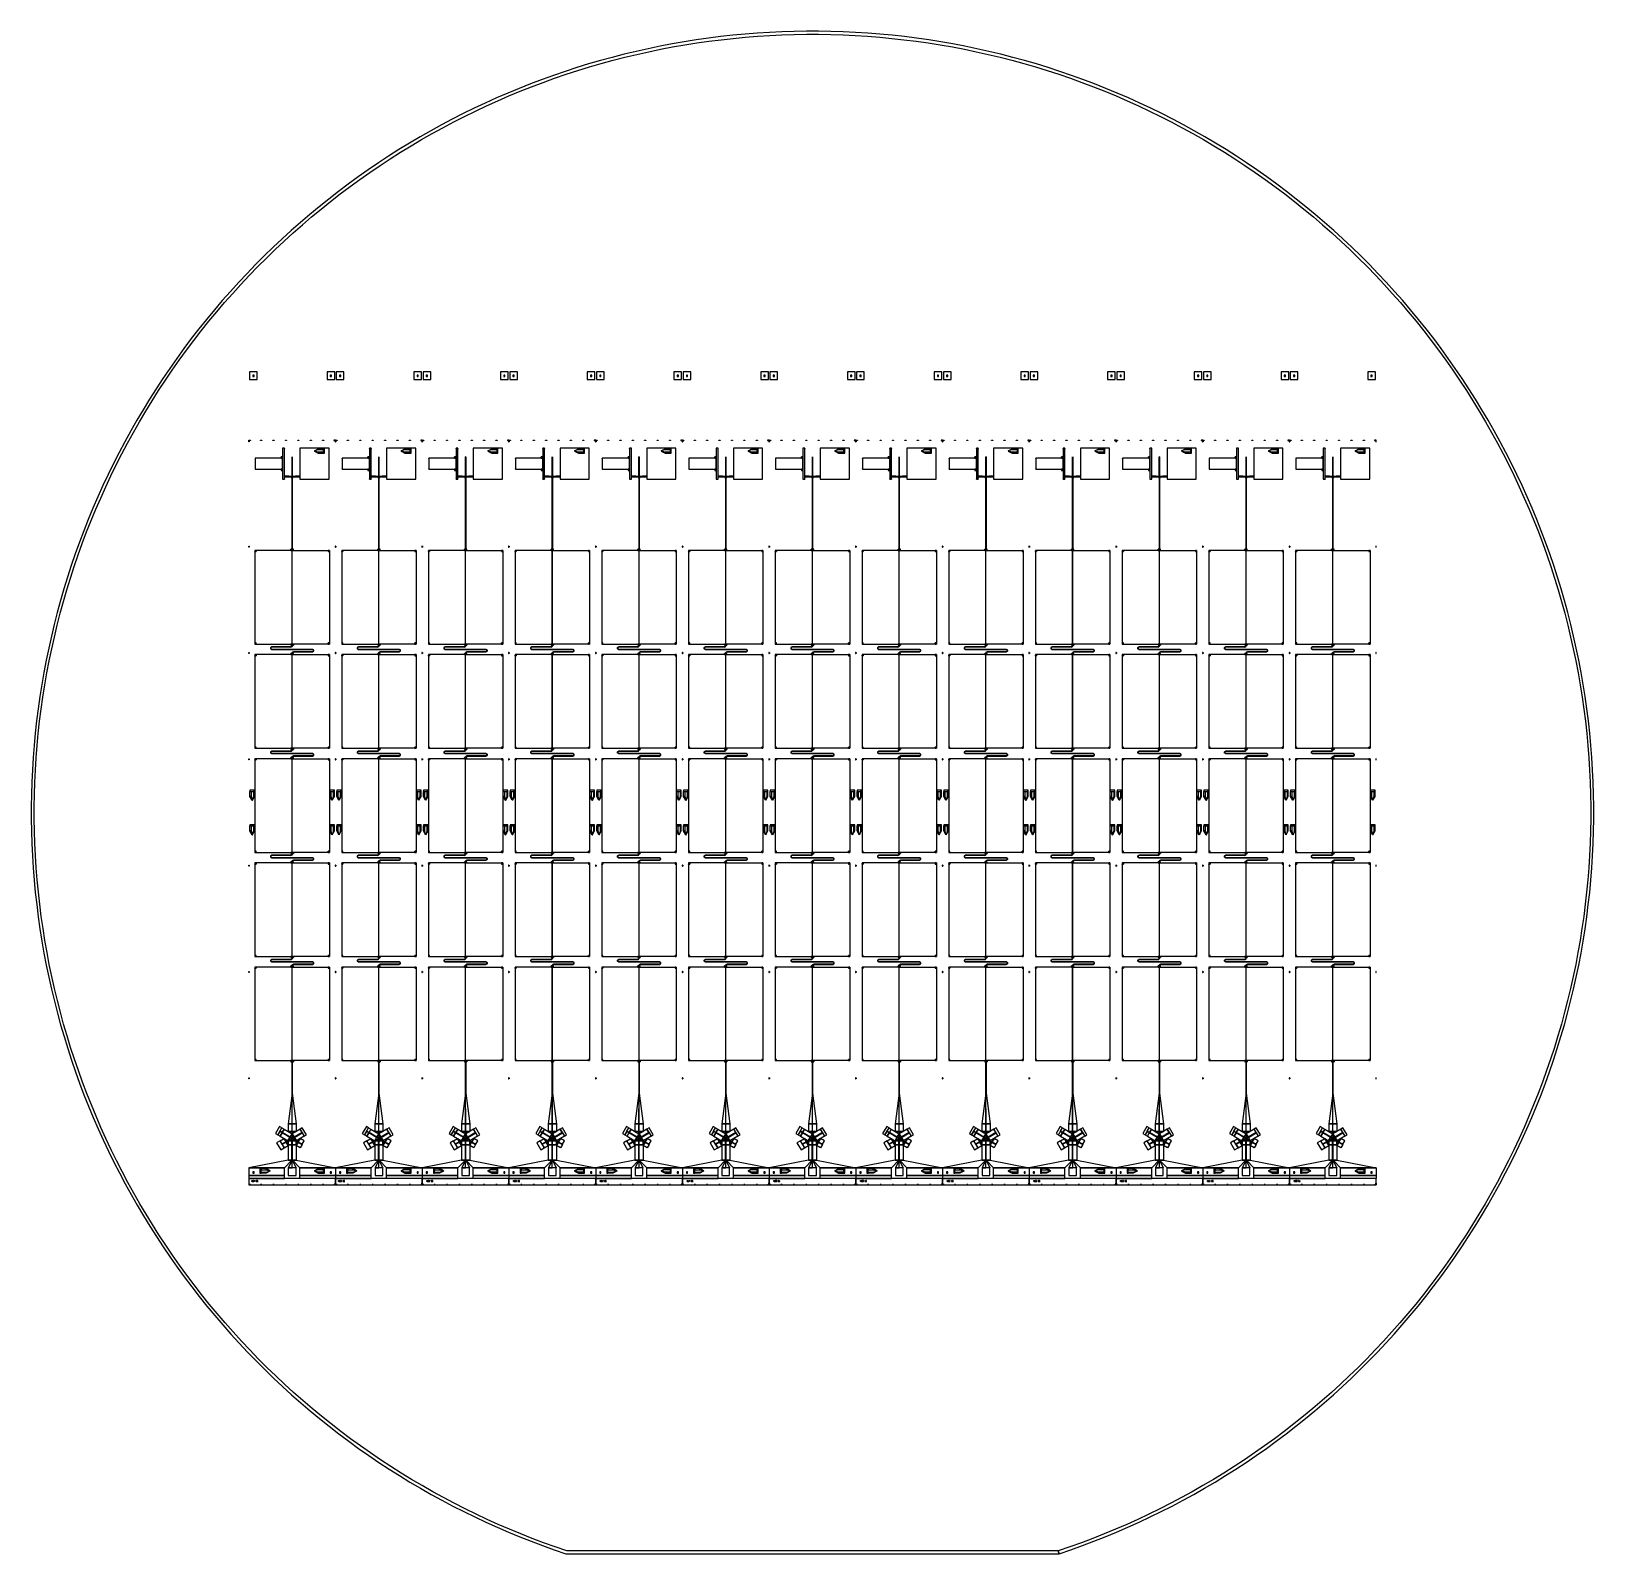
# Model space of a CAD drawing. Extents: x -50899 to 50899, y -48295 to 50898.
import ezdxf

# ---------------------------------------------------------------- set-up
doc = ezdxf.new("R2010")
doc.units = 0

# ---------------------------------------------------------------- blocks, each defined once
blk = doc.blocks.new('C1A')
for points in [[(-50, 52850), (-50, 52350), (450, 52350), (450, 52850), (-50, 52850)], [(160, 52640), (160, 52560), (240, 52560), (240, 52640), (160, 52640)], [(5000, 52850), (5000, 52350), (5500, 52350), (5500, 52850), (5000, 52850)], [(5210, 52640), (5210, 52560), (5290, 52560), (5290, 52640), (5210, 52640)], [(-100, 48400), (0, 48400), (0, 48380), (-80, 48380), (-80, 48300), (-100, 48300), (-100, 48400)], [(667, 48400), (747, 48400), (747, 48380), (667, 48380), (667, 48400)], [(1474, 48400), (1554, 48400), (1554, 48380), (1474, 48380), (1474, 48400)], [(2225, 47876), (2105, 47876), (2105, 45876), (2225, 45876), (2225, 47876)], [(2105, 47876), (2105, 47866), (2115, 47866), (2115, 47876), (2105, 47876)], [(2105, 47866), (2106, 47871), (2110, 47875), (2115, 47876), (2115, 47871), (2112, 47870), (2111, 47868), (2110, 47866), (2105, 47866)], [(2110, 47866), (2111, 47868), (2112, 47870), (2115, 47871), (2115, 47866), (2115, 47866), (2115, 47866), (2115, 47866), (2110, 47866)], [(2215, 47876), (2215, 47866), (2225, 47866), (2225, 47876), (2215, 47876)], [(2225, 47866), (2224, 47871), (2220, 47875), (2215, 47876), (2215, 47871), (2218, 47870), (2219, 47868), (2220, 47866), (2225, 47866)], [(2220, 47866), (2219, 47868), (2218, 47870), (2215, 47871), (2215, 47866), (2215, 47866), (2215, 47866), (2215, 47866), (2220, 47866)], [(2281, 48400), (2361, 48400), (2361, 48380), (2281, 48380), (2281, 48400)], [(3089, 48400), (3169, 48400), (3169, 48380), (3089, 48380), (3089, 48400)], [(3225, 45876), (5125, 45876), (5125, 47876), (3225, 47876), (3225, 45876)], [(3896, 48400), (3976, 48400), (3976, 48380), (3896, 48380), (3896, 48400)], [(4425, 47775), (4175, 47705), (4175, 47710), (4425, 47850), (4425, 47775)], [(4425, 47775), (4175, 47705), (4175, 47710), (4425, 47850), (4425, 47775)], [(4750, 47775), (4425, 47775), (4425, 47850), (4750, 47850), (4750, 47775)], [(4750, 47775), (4425, 47775), (4425, 47850), (4750, 47850), (4750, 47775)], [(4703, 48400), (4783, 48400), (4783, 48380), (4703, 48380), (4703, 48400)], [(4825, 47850), (4750, 47850), (4750, 47550), (4825, 47550), (4825, 47850)], [(4825, 47850), (4750, 47850), (4750, 47550), (4825, 47550), (4825, 47850)], [(5550, 48400), (5450, 48400), (5450, 48380), (5530, 48380), (5530, 48300), (5550, 48300), (5550, 48400)], [(2105, 47226), (325, 47226), (325, 46526), (2105, 46526), (2105, 47226)], [(325, 47226), (325, 47216), (335, 47216), (335, 47226), (325, 47226)], [(325, 47216), (326, 47221), (330, 47225), (335, 47226), (335, 47221), (332, 47220), (331, 47218), (330, 47216), (325, 47216)], [(330, 47216), (331, 47218), (332, 47220), (335, 47221), (335, 47216), (335, 47216), (335, 47216), (335, 47216), (330, 47216)], [(2105, 47226), (2105, 47326), (2005, 47326), (2005, 47226), (2105, 47226)], [(2105, 47326), (2092, 47276), (2055, 47239), (2005, 47226), (2005, 47276), (2030, 47283), (2048, 47301), (2055, 47326), (2105, 47326)], [(2055, 47326), (2048, 47301), (2030, 47283), (2005, 47276), (2005, 47326), (2005, 47326), (2005, 47326), (2005, 47326), (2055, 47326)], [(2724, 41225), (2724, 47325), (2720, 47325), (2720, 41225), (2724, 41225)], [(2724, 47325), (2724, 45960), (2720, 45960), (2720, 47325), (2724, 47325)], [(2726, 41225), (2726, 47325), (2730, 47325), (2730, 41225), (2726, 41225)], [(2726, 47325), (2726, 45960), (2730, 45960), (2730, 47325), (2726, 47325)], [(4425, 47625), (4175, 47695), (4175, 47690), (4425, 47550), (4425, 47625)], [(4425, 47625), (4175, 47695), (4175, 47690), (4425, 47550), (4425, 47625)], [(4750, 47625), (4425, 47625), (4425, 47550), (4750, 47550), (4750, 47625)], [(4750, 47625), (4425, 47625), (4425, 47550), (4750, 47550), (4750, 47625)], [(335, 46526), (335, 46536), (325, 46536), (325, 46526), (335, 46526)], [(325, 46536), (326, 46531), (330, 46527), (335, 46526), (335, 46531), (332, 46532), (331, 46534), (330, 46536), (325, 46536)], [(330, 46536), (331, 46534), (332, 46532), (335, 46531), (335, 46536), (335, 46536), (335, 46536), (335, 46536), (330, 46536)], [(2005, 46526), (2005, 46426), (2105, 46426), (2105, 46526), (2005, 46526)], [(2105, 46426), (2092, 46476), (2055, 46513), (2005, 46526), (2005, 46476), (2030, 46469), (2048, 46451), (2055, 46426), (2105, 46426)], [(2055, 46426), (2048, 46451), (2030, 46469), (2005, 46476), (2005, 46426), (2005, 46426), (2005, 46426), (2005, 46426), (2055, 46426)], [(2115, 45876), (2115, 45886), (2105, 45886), (2105, 45876), (2115, 45876)], [(2105, 45886), (2106, 45881), (2110, 45877), (2115, 45876), (2115, 45881), (2112, 45882), (2111, 45884), (2110, 45886), (2105, 45886)], [(2110, 45886), (2111, 45884), (2112, 45882), (2115, 45881), (2115, 45886), (2115, 45886), (2115, 45886), (2115, 45886), (2110, 45886)], [(2225, 45876), (2225, 45886), (2215, 45886), (2215, 45876), (2225, 45876)], [(2225, 45886), (2224, 45881), (2220, 45877), (2215, 45876), (2215, 45881), (2218, 45882), (2219, 45884), (2220, 45886), (2225, 45886)], [(2220, 45886), (2219, 45884), (2218, 45882), (2215, 45881), (2215, 45886), (2215, 45886), (2215, 45886), (2215, 45886), (2220, 45886)], [(2230, 46064), (2230, 46069), (2225, 46069), (2225, 46064), (2230, 46064)], [(2225, 46069), (2226, 46066), (2228, 46065), (2230, 46064), (2230, 46066), (2229, 46067), (2228, 46068), (2228, 46069), (2225, 46069)], [(2506, 46064), (2225, 46064), (2225, 46014), (2506, 46014), (2506, 46064)], [(2225, 46014), (2225, 46009), (2230, 46009), (2230, 46014), (2225, 46014)], [(2225, 46009), (2226, 46012), (2228, 46013), (2230, 46014), (2230, 46012), (2229, 46011), (2228, 46010), (2228, 46009), (2225, 46009)], [(2228, 46069), (2228, 46068), (2229, 46067), (2230, 46066), (2230, 46069), (2230, 46069), (2230, 46069), (2230, 46069), (2228, 46069)], [(2228, 46009), (2228, 46010), (2229, 46011), (2230, 46012), (2230, 46009), (2230, 46009), (2230, 46009), (2230, 46009), (2228, 46009)], [(2500, 46064), (2500, 46059), (2506, 46059), (2506, 46064), (2500, 46064)], [(2506, 46059), (2505, 46062), (2503, 46063), (2500, 46064), (2500, 46062), (2502, 46061), (2503, 46060), (2503, 46059), (2506, 46059)], [(2503, 46059), (2503, 46060), (2502, 46061), (2500, 46062), (2500, 46059), (2500, 46059), (2500, 46059), (2500, 46059), (2503, 46059)], [(2506, 46014), (2506, 46019), (2500, 46019), (2500, 46014), (2506, 46014)], [(2506, 46019), (2505, 46016), (2503, 46015), (2500, 46014), (2500, 46016), (2502, 46017), (2503, 46018), (2503, 46019), (2506, 46019)], [(2503, 46019), (2503, 46018), (2502, 46017), (2500, 46016), (2500, 46019), (2500, 46019), (2500, 46019), (2500, 46019), (2503, 46019)], [(2510, 46050), (2510, 46055), (2506, 46055), (2506, 46050), (2510, 46050)], [(2506, 46055), (2506, 46052), (2508, 46051), (2510, 46050), (2510, 46052), (2509, 46053), (2508, 46054), (2508, 46055), (2506, 46055)], [(2706, 46050), (2506, 46050), (2506, 46028), (2706, 46028), (2706, 46050)], [(2506, 46028), (2506, 46023), (2510, 46023), (2510, 46028), (2506, 46028)], [(2506, 46023), (2506, 46026), (2508, 46027), (2510, 46028), (2510, 46026), (2509, 46025), (2508, 46024), (2508, 46023), (2506, 46023)], [(2508, 46055), (2508, 46054), (2509, 46053), (2510, 46052), (2510, 46055), (2510, 46055), (2510, 46055), (2510, 46055), (2508, 46055)], [(2508, 46023), (2508, 46024), (2509, 46025), (2510, 46026), (2510, 46023), (2510, 46023), (2510, 46023), (2510, 46023), (2508, 46023)], [(2657, 46005), (2659, 46014), (2665, 46020), (2674, 46022), (2674, 46020), (2666, 46018), (2661, 46013), (2659, 46005), (2657, 46005)], [(2660, 45990), (2660, 46005), (2657, 46005), (2657, 45990), (2660, 45990)], [(2674, 45974), (2665, 45976), (2659, 45982), (2657, 45990), (2659, 45990), (2661, 45983), (2666, 45977), (2674, 45975), (2674, 45974)], [(2659, 46005), (2661, 46013), (2666, 46018), (2674, 46020), (2674, 46019), (2667, 46017), (2662, 46012), (2660, 46005), (2659, 46005)], [(2674, 45975), (2666, 45977), (2661, 45983), (2659, 45990), (2660, 45990), (2662, 45984), (2667, 45979), (2674, 45977), (2674, 45975)], [(2674, 46019), (2725, 46019), (2725, 46022), (2674, 46022), (2674, 46019)], [(2707, 45977), (2674, 45977), (2674, 45974), (2707, 45974), (2707, 45977)], [(2724, 45960), (2721, 45969), (2715, 45975), (2707, 45977), (2707, 45975), (2715, 45973), (2720, 45968), (2722, 45960), (2724, 45960)], [(2722, 45960), (2720, 45968), (2715, 45973), (2707, 45975), (2707, 45974), (2714, 45972), (2719, 45967), (2720, 45960), (2722, 45960)], [(2725, 46019), (2777, 46019), (2777, 46022), (2725, 46022), (2725, 46019)], [(2726, 45960), (2729, 45969), (2735, 45975), (2743, 45977), (2743, 45975), (2736, 45973), (2730, 45968), (2728, 45960), (2726, 45960)], [(2728, 45960), (2730, 45968), (2736, 45973), (2743, 45975), (2743, 45974), (2736, 45972), (2731, 45967), (2730, 45960), (2728, 45960)], [(2743, 45974), (2777, 45974), (2777, 45977), (2743, 45977), (2743, 45974)], [(2744, 46028), (2944, 46028), (2944, 46050), (2744, 46050), (2744, 46028)], [(2793, 46005), (2791, 46014), (2785, 46020), (2777, 46022), (2777, 46020), (2784, 46018), (2789, 46013), (2792, 46005), (2793, 46005)], [(2792, 46005), (2789, 46013), (2784, 46018), (2777, 46020), (2777, 46019), (2783, 46017), (2788, 46012), (2790, 46005), (2792, 46005)], [(2777, 45974), (2785, 45976), (2791, 45982), (2793, 45990), (2792, 45990), (2789, 45983), (2784, 45977), (2777, 45975), (2777, 45974)], [(2777, 45975), (2784, 45977), (2789, 45983), (2792, 45990), (2790, 45990), (2788, 45984), (2783, 45979), (2777, 45977), (2777, 45975)], [(2793, 45990), (2793, 46005), (2790, 46005), (2790, 45990), (2793, 45990)], [(2944, 46014), (3225, 46014), (3225, 46064), (2944, 46064), (2944, 46014)], [(-100, 41431), (-100, 41511), (-80, 41511), (-80, 41431), (-100, 41431)], [(2724, 35125), (2724, 41225), (301, 41225), (301, 35125), (2724, 35125)], [(301, 41225), (301, 41150), (376, 41150), (376, 41225), (301, 41225)], [(301, 41150), (311, 41187), (338, 41215), (376, 41225), (376, 41187), (357, 41182), (344, 41168), (338, 41150), (301, 41150)], [(338, 41150), (344, 41168), (357, 41182), (376, 41187), (376, 41150), (376, 41150), (376, 41150), (376, 41150), (338, 41150)], [(2720, 41225), (2720, 41300), (2646, 41300), (2646, 41225), (2720, 41225)], [(2720, 41300), (2710, 41262), (2683, 41235), (2646, 41225), (2646, 41262), (2664, 41267), (2678, 41281), (2683, 41300), (2720, 41300)], [(2683, 41300), (2678, 41281), (2664, 41267), (2646, 41262), (2646, 41300), (2646, 41300), (2646, 41300), (2646, 41300), (2683, 41300)], [(2726, 35125), (2726, 41225), (5149, 41225), (5149, 35125), (2726, 35125)], [(2804, 41225), (2804, 41300), (2730, 41300), (2730, 41225), (2804, 41225)], [(2730, 41300), (2740, 41262), (2767, 41235), (2804, 41225), (2804, 41262), (2786, 41267), (2772, 41281), (2767, 41300), (2730, 41300)], [(2767, 41300), (2772, 41281), (2786, 41267), (2804, 41262), (2804, 41300), (2804, 41300), (2804, 41300), (2804, 41300), (2767, 41300)], [(5074, 41225), (5074, 41150), (5149, 41150), (5149, 41225), (5074, 41225)], [(5149, 41150), (5139, 41187), (5112, 41215), (5074, 41225), (5074, 41187), (5093, 41182), (5106, 41168), (5112, 41150), (5149, 41150)], [(5112, 41150), (5106, 41168), (5093, 41182), (5074, 41187), (5074, 41150), (5074, 41150), (5074, 41150), (5074, 41150), (5112, 41150)], [(5550, 41431), (5550, 41511), (5530, 41511), (5530, 41431), (5550, 41431)], [(376, 35125), (376, 35200), (301, 35200), (301, 35125), (376, 35125)], [(301, 35200), (311, 35162), (338, 35135), (376, 35125), (376, 35162), (357, 35167), (344, 35181), (338, 35200), (301, 35200)], [(338, 35200), (344, 35181), (357, 35167), (376, 35162), (376, 35200), (376, 35200), (376, 35200), (376, 35200), (338, 35200)], [(1400, 34769), (1327, 34811), (1327, 34896), (1400, 34938), (1400, 34935), (1329, 34894), (1329, 34813), (1400, 34772), (1400, 34769)], [(1400, 34775), (1332, 34814), (1332, 34893), (1400, 34932), (1400, 34929), (1335, 34891), (1335, 34816), (1400, 34778), (1400, 34775)], [(1400, 34935), (2645, 34935), (2645, 34938), (1400, 34938), (1400, 34935)], [(1400, 34932), (2645, 34932), (2645, 34929), (1400, 34929), (1400, 34932)], [(4050, 34775), (1400, 34775), (1400, 34778), (4050, 34778), (4050, 34775)], [(4050, 34772), (1400, 34772), (1400, 34769), (4050, 34769), (4050, 34772)], [(2645, 34929), (2687, 34941), (2718, 34971), (2730, 35014), (2726, 35014), (2716, 34973), (2686, 34943), (2645, 34932), (2645, 34929)], [(2645, 34935), (2684, 34946), (2713, 34974), (2724, 35014), (2720, 35014), (2710, 34976), (2683, 34948), (2645, 34938), (2645, 34935)], [(2646, 35125), (2646, 35050), (2720, 35050), (2720, 35125), (2646, 35125)], [(2720, 35050), (2710, 35087), (2683, 35115), (2646, 35125), (2646, 35087), (2664, 35082), (2678, 35068), (2683, 35050), (2720, 35050)], [(2683, 35050), (2678, 35068), (2664, 35082), (2646, 35087), (2646, 35050), (2646, 35050), (2646, 35050), (2646, 35050), (2683, 35050)], [(2724, 35014), (2724, 35125), (2720, 35125), (2720, 35014), (2724, 35014)], [(2720, 34534), (2732, 34576), (2763, 34607), (2805, 34618), (2805, 34615), (2764, 34604), (2734, 34574), (2724, 34534), (2720, 34534)], [(2726, 35014), (2726, 35125), (2730, 35125), (2730, 35014), (2726, 35014)], [(2726, 34534), (2737, 34573), (2766, 34602), (2805, 34612), (2805, 34609), (2767, 34599), (2740, 34571), (2730, 34534), (2726, 34534)], [(2730, 35125), (2730, 35050), (2804, 35050), (2804, 35125), (2730, 35125)], [(2730, 35050), (2740, 35087), (2767, 35115), (2804, 35125), (2804, 35087), (2786, 35082), (2772, 35068), (2767, 35050), (2730, 35050)], [(2767, 35050), (2772, 35068), (2786, 35082), (2804, 35087), (2804, 35050), (2804, 35050), (2804, 35050), (2804, 35050), (2767, 35050)], [(2805, 34615), (4050, 34615), (4050, 34618), (2805, 34618), (2805, 34615)], [(2805, 34612), (4050, 34612), (4050, 34609), (2805, 34609), (2805, 34612)], [(4050, 34609), (4123, 34651), (4123, 34736), (4050, 34778), (4050, 34775), (4121, 34734), (4121, 34653), (4050, 34612), (4050, 34609)], [(4050, 34615), (4118, 34654), (4118, 34733), (4050, 34772), (4050, 34769), (4115, 34731), (4115, 34656), (4050, 34618), (4050, 34615)], [(5149, 35125), (5149, 35200), (5074, 35200), (5074, 35125), (5149, 35125)], [(5149, 35200), (5139, 35162), (5112, 35135), (5074, 35125), (5074, 35162), (5093, 35167), (5106, 35181), (5112, 35200), (5149, 35200)], [(5112, 35200), (5106, 35181), (5093, 35167), (5074, 35162), (5074, 35200), (5074, 35200), (5074, 35200), (5074, 35200), (5112, 35200)], [(-100, 34503), (-100, 34583), (-80, 34583), (-80, 34503), (-100, 34503)], [(2724, 28339), (2724, 34439), (301, 34439), (301, 28339), (2724, 28339)], [(301, 34439), (301, 34364), (376, 34364), (376, 34439), (301, 34439)], [(301, 34364), (311, 34401), (338, 34429), (376, 34439), (376, 34401), (357, 34396), (344, 34382), (338, 34364), (301, 34364)], [(338, 34364), (344, 34382), (357, 34396), (376, 34401), (376, 34364), (376, 34364), (376, 34364), (376, 34364), (338, 34364)], [(2720, 34439), (2720, 34514), (2646, 34514), (2646, 34439), (2720, 34439)], [(2720, 34514), (2710, 34476), (2683, 34449), (2646, 34439), (2646, 34476), (2664, 34481), (2678, 34495), (2683, 34514), (2720, 34514)], [(2683, 34514), (2678, 34495), (2664, 34481), (2646, 34476), (2646, 34514), (2646, 34514), (2646, 34514), (2646, 34514), (2683, 34514)], [(2724, 34439), (2724, 34534), (2720, 34534), (2720, 34439), (2724, 34439)], [(2726, 34439), (2726, 34534), (2730, 34534), (2730, 34439), (2726, 34439)], [(2726, 28339), (2726, 34439), (5149, 34439), (5149, 28339), (2726, 28339)], [(2804, 34439), (2804, 34514), (2730, 34514), (2730, 34439), (2804, 34439)], [(2730, 34514), (2740, 34476), (2767, 34449), (2804, 34439), (2804, 34476), (2786, 34481), (2772, 34495), (2767, 34514), (2730, 34514)], [(2767, 34514), (2772, 34495), (2786, 34481), (2804, 34476), (2804, 34514), (2804, 34514), (2804, 34514), (2804, 34514), (2767, 34514)], [(5074, 34439), (5074, 34364), (5149, 34364), (5149, 34439), (5074, 34439)], [(5149, 34364), (5139, 34401), (5112, 34429), (5074, 34439), (5074, 34401), (5093, 34396), (5106, 34382), (5112, 34364), (5149, 34364)], [(5112, 34364), (5106, 34382), (5093, 34396), (5074, 34401), (5074, 34364), (5074, 34364), (5074, 34364), (5074, 34364), (5112, 34364)], [(5550, 34503), (5550, 34583), (5530, 34583), (5530, 34503), (5550, 34503)], [(-100, 27574), (-100, 27654), (-80, 27654), (-80, 27574), (-100, 27574)], [(376, 28339), (376, 28414), (301, 28414), (301, 28339), (376, 28339)], [(301, 28414), (311, 28376), (338, 28349), (376, 28339), (376, 28376), (357, 28381), (344, 28395), (338, 28414), (301, 28414)], [(2724, 21553), (2724, 27653), (301, 27653), (301, 21553), (2724, 21553)], [(301, 27653), (301, 27578), (376, 27578), (376, 27653), (301, 27653)], [(301, 27578), (311, 27615), (338, 27643), (376, 27653), (376, 27615), (357, 27610), (344, 27596), (338, 27578), (301, 27578)], [(338, 28414), (344, 28395), (357, 28381), (376, 28376), (376, 28414), (376, 28414), (376, 28414), (376, 28414), (338, 28414)], [(338, 27578), (344, 27596), (357, 27610), (376, 27615), (376, 27578), (376, 27578), (376, 27578), (376, 27578), (338, 27578)], [(1400, 27983), (1327, 28025), (1327, 28110), (1400, 28152), (1400, 28149), (1329, 28108), (1329, 28027), (1400, 27986), (1400, 27983)], [(1400, 27989), (1332, 28028), (1332, 28107), (1400, 28146), (1400, 28143), (1335, 28105), (1335, 28030), (1400, 27992), (1400, 27989)], [(1400, 28149), (2645, 28149), (2645, 28152), (1400, 28152), (1400, 28149)], [(1400, 28146), (2645, 28146), (2645, 28143), (1400, 28143), (1400, 28146)], [(4050, 27989), (1400, 27989), (1400, 27992), (4050, 27992), (4050, 27989)], [(4050, 27986), (1400, 27986), (1400, 27983), (4050, 27983), (4050, 27986)], [(2645, 28143), (2687, 28155), (2718, 28185), (2730, 28228), (2726, 28228), (2716, 28187), (2686, 28157), (2645, 28146), (2645, 28143)], [(2645, 28149), (2684, 28160), (2713, 28188), (2724, 28228), (2720, 28228), (2710, 28190), (2683, 28162), (2645, 28152), (2645, 28149)], [(2646, 28339), (2646, 28264), (2720, 28264), (2720, 28339), (2646, 28339)], [(2720, 28264), (2710, 28301), (2683, 28329), (2646, 28339), (2646, 28301), (2664, 28296), (2678, 28282), (2683, 28264), (2720, 28264)], [(2683, 28264), (2678, 28282), (2664, 28296), (2646, 28301), (2646, 28264), (2646, 28264), (2646, 28264), (2646, 28264), (2683, 28264)], [(2720, 27653), (2720, 27728), (2646, 27728), (2646, 27653), (2720, 27653)], [(2720, 27728), (2710, 27690), (2683, 27663), (2646, 27653), (2646, 27690), (2664, 27695), (2678, 27709), (2683, 27728), (2720, 27728)], [(2683, 27728), (2678, 27709), (2664, 27695), (2646, 27690), (2646, 27728), (2646, 27728), (2646, 27728), (2646, 27728), (2683, 27728)], [(2724, 28228), (2724, 28339), (2720, 28339), (2720, 28228), (2724, 28228)], [(2720, 27748), (2732, 27790), (2763, 27821), (2805, 27832), (2805, 27829), (2764, 27818), (2734, 27788), (2724, 27748), (2720, 27748)], [(2724, 27653), (2724, 27748), (2720, 27748), (2720, 27653), (2724, 27653)], [(2726, 28228), (2726, 28339), (2730, 28339), (2730, 28228), (2726, 28228)], [(2726, 27748), (2737, 27787), (2766, 27816), (2805, 27826), (2805, 27823), (2767, 27813), (2740, 27785), (2730, 27748), (2726, 27748)], [(2726, 27653), (2726, 27748), (2730, 27748), (2730, 27653), (2726, 27653)], [(2726, 21553), (2726, 27653), (5149, 27653), (5149, 21553), (2726, 21553)], [(2730, 28339), (2730, 28264), (2804, 28264), (2804, 28339), (2730, 28339)], [(2730, 28264), (2740, 28301), (2767, 28329), (2804, 28339), (2804, 28301), (2786, 28296), (2772, 28282), (2767, 28264), (2730, 28264)], [(2804, 27653), (2804, 27728), (2730, 27728), (2730, 27653), (2804, 27653)], [(2730, 27728), (2740, 27690), (2767, 27663), (2804, 27653), (2804, 27690), (2786, 27695), (2772, 27709), (2767, 27728), (2730, 27728)], [(2767, 28264), (2772, 28282), (2786, 28296), (2804, 28301), (2804, 28264), (2804, 28264), (2804, 28264), (2804, 28264), (2767, 28264)], [(2767, 27728), (2772, 27709), (2786, 27695), (2804, 27690), (2804, 27728), (2804, 27728), (2804, 27728), (2804, 27728), (2767, 27728)], [(2805, 27829), (4050, 27829), (4050, 27832), (2805, 27832), (2805, 27829)], [(2805, 27826), (4050, 27826), (4050, 27823), (2805, 27823), (2805, 27826)], [(4050, 27823), (4123, 27865), (4123, 27950), (4050, 27992), (4050, 27989), (4121, 27948), (4121, 27867), (4050, 27826), (4050, 27823)], [(4050, 27829), (4118, 27868), (4118, 27947), (4050, 27986), (4050, 27983), (4115, 27945), (4115, 27870), (4050, 27832), (4050, 27829)], [(5149, 28339), (5149, 28414), (5074, 28414), (5074, 28339), (5149, 28339)], [(5149, 28414), (5139, 28376), (5112, 28349), (5074, 28339), (5074, 28376), (5093, 28381), (5106, 28395), (5112, 28414), (5149, 28414)], [(5112, 28414), (5106, 28395), (5093, 28381), (5074, 28376), (5074, 28414), (5074, 28414), (5074, 28414), (5074, 28414), (5112, 28414)], [(5074, 27653), (5074, 27578), (5149, 27578), (5149, 27653), (5074, 27653)], [(5149, 27578), (5139, 27615), (5112, 27643), (5074, 27653), (5074, 27615), (5093, 27610), (5106, 27596), (5112, 27578), (5149, 27578)], [(5112, 27578), (5106, 27596), (5093, 27610), (5074, 27615), (5074, 27578), (5074, 27578), (5074, 27578), (5074, 27578), (5112, 27578)], [(5550, 27574), (5550, 27654), (5530, 27654), (5530, 27574), (5550, 27574)], [(-25, 25600), (-25, 25525), (275, 25525), (275, 25600), (-25, 25600)], [(-25, 25600), (-25, 25525), (275, 25525), (275, 25600), (-25, 25600)], [(50, 25525), (50, 25200), (-25, 25200), (-25, 25525), (50, 25525)], [(50, 25525), (50, 25200), (-25, 25200), (-25, 25525), (50, 25525)], [(200, 25525), (200, 25200), (275, 25200), (275, 25525), (200, 25525)], [(200, 25525), (200, 25200), (275, 25200), (275, 25525), (200, 25525)], [(5175, 25600), (5175, 25525), (5475, 25525), (5475, 25600), (5175, 25600)], [(5175, 25600), (5175, 25525), (5475, 25525), (5475, 25600), (5175, 25600)], [(5250, 25525), (5250, 25200), (5175, 25200), (5175, 25525), (5250, 25525)], [(5250, 25525), (5250, 25200), (5175, 25200), (5175, 25525), (5250, 25525)], [(5400, 25525), (5400, 25200), (5475, 25200), (5475, 25525), (5400, 25525)], [(5400, 25525), (5400, 25200), (5475, 25200), (5475, 25525), (5400, 25525)], [(50, 25200), (120, 24950), (115, 24950), (-25, 25200), (50, 25200)], [(50, 25200), (120, 24950), (115, 24950), (-25, 25200), (50, 25200)], [(200, 25200), (130, 24950), (135, 24950), (275, 25200), (200, 25200)], [(200, 25200), (130, 24950), (135, 24950), (275, 25200), (200, 25200)], [(5250, 25200), (5320, 24950), (5315, 24950), (5175, 25200), (5250, 25200)], [(5250, 25200), (5320, 24950), (5315, 24950), (5175, 25200), (5250, 25200)], [(5400, 25200), (5330, 24950), (5335, 24950), (5475, 25200), (5400, 25200)], [(5400, 25200), (5330, 24950), (5335, 24950), (5475, 25200), (5400, 25200)], [(-25, 23345), (-25, 23270), (275, 23270), (275, 23345), (-25, 23345)], [(-25, 23345), (-25, 23270), (275, 23270), (275, 23345), (-25, 23345)], [(50, 23270), (50, 22945), (-25, 22945), (-25, 23270), (50, 23270)], [(50, 23270), (50, 22945), (-25, 22945), (-25, 23270), (50, 23270)], [(50, 22945), (120, 22695), (115, 22695), (-25, 22945), (50, 22945)], [(50, 22945), (120, 22695), (115, 22695), (-25, 22945), (50, 22945)], [(200, 22945), (130, 22695), (135, 22695), (275, 22945), (200, 22945)], [(200, 22945), (130, 22695), (135, 22695), (275, 22945), (200, 22945)], [(200, 23270), (200, 22945), (275, 22945), (275, 23270), (200, 23270)], [(200, 23270), (200, 22945), (275, 22945), (275, 23270), (200, 23270)], [(5175, 23350), (5175, 23275), (5475, 23275), (5475, 23350), (5175, 23350)], [(5175, 23350), (5175, 23275), (5475, 23275), (5475, 23350), (5175, 23350)], [(5250, 23275), (5250, 22950), (5175, 22950), (5175, 23275), (5250, 23275)], [(5250, 23275), (5250, 22950), (5175, 22950), (5175, 23275), (5250, 23275)], [(5250, 22950), (5320, 22700), (5315, 22700), (5175, 22950), (5250, 22950)], [(5250, 22950), (5320, 22700), (5315, 22700), (5175, 22950), (5250, 22950)], [(5400, 22950), (5330, 22700), (5335, 22700), (5475, 22950), (5400, 22950)], [(5400, 22950), (5330, 22700), (5335, 22700), (5475, 22950), (5400, 22950)], [(5400, 23275), (5400, 22950), (5475, 22950), (5475, 23275), (5400, 23275)], [(5400, 23275), (5400, 22950), (5475, 22950), (5475, 23275), (5400, 23275)], [(376, 21553), (376, 21628), (301, 21628), (301, 21553), (376, 21553)], [(301, 21628), (311, 21590), (338, 21563), (376, 21553), (376, 21590), (357, 21595), (344, 21609), (338, 21628), (301, 21628)], [(338, 21628), (344, 21609), (357, 21595), (376, 21590), (376, 21628), (376, 21628), (376, 21628), (376, 21628), (338, 21628)], [(2645, 21357), (2687, 21368), (2718, 21399), (2730, 21442), (2726, 21442), (2716, 21401), (2686, 21371), (2645, 21360), (2645, 21357)], [(2645, 21363), (2684, 21374), (2713, 21402), (2724, 21442), (2720, 21442), (2710, 21404), (2683, 21376), (2645, 21366), (2645, 21363)], [(2646, 21553), (2646, 21478), (2720, 21478), (2720, 21553), (2646, 21553)], [(2720, 21478), (2710, 21515), (2683, 21543), (2646, 21553), (2646, 21515), (2664, 21510), (2678, 21496), (2683, 21478), (2720, 21478)], [(2683, 21478), (2678, 21496), (2664, 21510), (2646, 21515), (2646, 21478), (2646, 21478), (2646, 21478), (2646, 21478), (2683, 21478)], [(2724, 21442), (2724, 21553), (2720, 21553), (2720, 21442), (2724, 21442)], [(2726, 21442), (2726, 21553), (2730, 21553), (2730, 21442), (2726, 21442)], [(2730, 21553), (2730, 21478), (2804, 21478), (2804, 21553), (2730, 21553)], [(2730, 21478), (2740, 21515), (2767, 21543), (2804, 21553), (2804, 21515), (2786, 21510), (2772, 21496), (2767, 21478), (2730, 21478)], [(2767, 21478), (2772, 21496), (2786, 21510), (2804, 21515), (2804, 21478), (2804, 21478), (2804, 21478), (2804, 21478), (2767, 21478)], [(5149, 21553), (5149, 21628), (5074, 21628), (5074, 21553), (5149, 21553)], [(5149, 21628), (5139, 21590), (5112, 21563), (5074, 21553), (5074, 21590), (5093, 21595), (5106, 21609), (5112, 21628), (5149, 21628)], [(5112, 21628), (5106, 21609), (5093, 21595), (5074, 21590), (5074, 21628), (5074, 21628), (5074, 21628), (5074, 21628), (5112, 21628)], [(-100, 20646), (-100, 20726), (-80, 20726), (-80, 20646), (-100, 20646)], [(2724, 14767), (2724, 20867), (301, 20867), (301, 14767), (2724, 14767)], [(301, 20867), (301, 20792), (376, 20792), (376, 20867), (301, 20867)], [(301, 20792), (311, 20829), (338, 20857), (376, 20867), (376, 20829), (357, 20824), (344, 20810), (338, 20792), (301, 20792)], [(338, 20792), (344, 20810), (357, 20824), (376, 20829), (376, 20792), (376, 20792), (376, 20792), (376, 20792), (338, 20792)], [(1400, 21197), (1327, 21239), (1327, 21324), (1400, 21366), (1400, 21363), (1329, 21322), (1329, 21241), (1400, 21200), (1400, 21197)], [(1400, 21203), (1332, 21242), (1332, 21321), (1400, 21360), (1400, 21357), (1335, 21319), (1335, 21244), (1400, 21206), (1400, 21203)], [(1400, 21363), (2645, 21363), (2645, 21366), (1400, 21366), (1400, 21363)], [(1400, 21360), (2645, 21360), (2645, 21357), (1400, 21357), (1400, 21360)], [(4050, 21203), (1400, 21203), (1400, 21206), (4050, 21206), (4050, 21203)], [(4050, 21200), (1400, 21200), (1400, 21197), (4050, 21197), (4050, 21200)], [(2720, 20867), (2720, 20942), (2646, 20942), (2646, 20867), (2720, 20867)], [(2720, 20942), (2710, 20904), (2683, 20877), (2646, 20867), (2646, 20904), (2664, 20909), (2678, 20923), (2683, 20942), (2720, 20942)], [(2683, 20942), (2678, 20923), (2664, 20909), (2646, 20904), (2646, 20942), (2646, 20942), (2646, 20942), (2646, 20942), (2683, 20942)], [(2720, 20962), (2732, 21004), (2763, 21035), (2805, 21046), (2805, 21043), (2764, 21032), (2734, 21002), (2724, 20962), (2720, 20962)], [(2724, 20867), (2724, 20962), (2720, 20962), (2720, 20867), (2724, 20867)], [(2726, 20962), (2737, 21001), (2766, 21030), (2805, 21040), (2805, 21037), (2767, 21027), (2740, 20999), (2730, 20962), (2726, 20962)], [(2726, 20867), (2726, 20962), (2730, 20962), (2730, 20867), (2726, 20867)], [(2726, 14767), (2726, 20867), (5149, 20867), (5149, 14767), (2726, 14767)], [(2804, 20867), (2804, 20942), (2730, 20942), (2730, 20867), (2804, 20867)], [(2730, 20942), (2740, 20904), (2767, 20877), (2804, 20867), (2804, 20904), (2786, 20909), (2772, 20923), (2767, 20942), (2730, 20942)], [(2767, 20942), (2772, 20923), (2786, 20909), (2804, 20904), (2804, 20942), (2804, 20942), (2804, 20942), (2804, 20942), (2767, 20942)], [(2805, 21043), (4050, 21043), (4050, 21046), (2805, 21046), (2805, 21043)], [(2805, 21040), (4050, 21040), (4050, 21037), (2805, 21037), (2805, 21040)], [(4050, 21037), (4123, 21079), (4123, 21164), (4050, 21206), (4050, 21203), (4121, 21162), (4121, 21081), (4050, 21040), (4050, 21037)], [(4050, 21043), (4118, 21082), (4118, 21161), (4050, 21200), (4050, 21197), (4115, 21159), (4115, 21084), (4050, 21046), (4050, 21043)], [(5074, 20867), (5074, 20792), (5149, 20792), (5149, 20867), (5074, 20867)], [(5149, 20792), (5139, 20829), (5112, 20857), (5074, 20867), (5074, 20829), (5093, 20824), (5106, 20810), (5112, 20792), (5149, 20792)], [(5112, 20792), (5106, 20810), (5093, 20824), (5074, 20829), (5074, 20792), (5074, 20792), (5074, 20792), (5074, 20792), (5112, 20792)], [(5550, 20646), (5550, 20726), (5530, 20726), (5530, 20646), (5550, 20646)], [(376, 14767), (376, 14842), (301, 14842), (301, 14767), (376, 14767)], [(301, 14842), (311, 14804), (338, 14777), (376, 14767), (376, 14804), (357, 14809), (344, 14823), (338, 14842), (301, 14842)], [(338, 14842), (344, 14823), (357, 14809), (376, 14804), (376, 14842), (376, 14842), (376, 14842), (376, 14842), (338, 14842)], [(1400, 14411), (1327, 14453), (1327, 14538), (1400, 14580), (1400, 14577), (1329, 14536), (1329, 14455), (1400, 14414), (1400, 14411)], [(1400, 14417), (1332, 14456), (1332, 14535), (1400, 14574), (1400, 14571), (1335, 14533), (1335, 14458), (1400, 14420), (1400, 14417)], [(1400, 14577), (2645, 14577), (2645, 14580), (1400, 14580), (1400, 14577)], [(1400, 14574), (2645, 14574), (2645, 14571), (1400, 14571), (1400, 14574)], [(4050, 14417), (1400, 14417), (1400, 14420), (4050, 14420), (4050, 14417)], [(4050, 14414), (1400, 14414), (1400, 14411), (4050, 14411), (4050, 14414)], [(2645, 14571), (2687, 14582), (2718, 14613), (2730, 14656), (2726, 14656), (2716, 14615), (2686, 14585), (2645, 14574), (2645, 14571)], [(2645, 14577), (2684, 14588), (2713, 14616), (2724, 14656), (2720, 14656), (2710, 14618), (2683, 14590), (2645, 14580), (2645, 14577)], [(2646, 14767), (2646, 14692), (2720, 14692), (2720, 14767), (2646, 14767)], [(2720, 14692), (2710, 14729), (2683, 14757), (2646, 14767), (2646, 14729), (2664, 14724), (2678, 14710), (2683, 14692), (2720, 14692)], [(2683, 14692), (2678, 14710), (2664, 14724), (2646, 14729), (2646, 14692), (2646, 14692), (2646, 14692), (2646, 14692), (2683, 14692)], [(2724, 14656), (2724, 14767), (2720, 14767), (2720, 14656), (2724, 14656)], [(2720, 14176), (2732, 14218), (2763, 14249), (2805, 14260), (2805, 14257), (2764, 14246), (2734, 14216), (2724, 14176), (2720, 14176)], [(2726, 14656), (2726, 14767), (2730, 14767), (2730, 14656), (2726, 14656)], [(2726, 14176), (2737, 14215), (2766, 14244), (2805, 14254), (2805, 14251), (2767, 14241), (2740, 14213), (2730, 14176), (2726, 14176)], [(2730, 14767), (2730, 14692), (2804, 14692), (2804, 14767), (2730, 14767)], [(2730, 14692), (2740, 14729), (2767, 14757), (2804, 14767), (2804, 14729), (2786, 14724), (2772, 14710), (2767, 14692), (2730, 14692)], [(2767, 14692), (2772, 14710), (2786, 14724), (2804, 14729), (2804, 14692), (2804, 14692), (2804, 14692), (2804, 14692), (2767, 14692)], [(2805, 14257), (4050, 14257), (4050, 14260), (2805, 14260), (2805, 14257)], [(2805, 14254), (4050, 14254), (4050, 14251), (2805, 14251), (2805, 14254)], [(4050, 14251), (4123, 14293), (4123, 14378), (4050, 14420), (4050, 14417), (4121, 14376), (4121, 14295), (4050, 14254), (4050, 14251)], [(4050, 14257), (4118, 14296), (4118, 14375), (4050, 14414), (4050, 14411), (4115, 14373), (4115, 14298), (4050, 14260), (4050, 14257)], [(5149, 14767), (5149, 14842), (5074, 14842), (5074, 14767), (5149, 14767)], [(5149, 14842), (5139, 14804), (5112, 14777), (5074, 14767), (5074, 14804), (5093, 14809), (5106, 14823), (5112, 14842), (5149, 14842)], [(5112, 14842), (5106, 14823), (5093, 14809), (5074, 14804), (5074, 14842), (5074, 14842), (5074, 14842), (5074, 14842), (5112, 14842)], [(-100, 13717), (-100, 13797), (-80, 13797), (-80, 13717), (-100, 13717)], [(2724, 7981), (2724, 14081), (301, 14081), (301, 7981), (2724, 7981)], [(301, 14081), (301, 14006), (376, 14006), (376, 14081), (301, 14081)], [(301, 14006), (311, 14043), (338, 14071), (376, 14081), (376, 14043), (357, 14038), (344, 14024), (338, 14006), (301, 14006)], [(338, 14006), (344, 14024), (357, 14038), (376, 14043), (376, 14006), (376, 14006), (376, 14006), (376, 14006), (338, 14006)], [(2720, 14081), (2720, 14156), (2646, 14156), (2646, 14081), (2720, 14081)], [(2720, 14156), (2710, 14118), (2683, 14091), (2646, 14081), (2646, 14118), (2664, 14123), (2678, 14137), (2683, 14156), (2720, 14156)], [(2683, 14156), (2678, 14137), (2664, 14123), (2646, 14118), (2646, 14156), (2646, 14156), (2646, 14156), (2646, 14156), (2683, 14156)], [(2724, 14081), (2724, 14176), (2720, 14176), (2720, 14081), (2724, 14081)], [(2726, 7981), (2726, 14081), (5149, 14081), (5149, 7981), (2726, 7981)], [(2726, 14081), (2726, 14176), (2730, 14176), (2730, 14081), (2726, 14081)], [(2804, 14081), (2804, 14156), (2730, 14156), (2730, 14081), (2804, 14081)], [(2730, 14156), (2740, 14118), (2767, 14091), (2804, 14081), (2804, 14118), (2786, 14123), (2772, 14137), (2767, 14156), (2730, 14156)], [(2767, 14156), (2772, 14137), (2786, 14123), (2804, 14118), (2804, 14156), (2804, 14156), (2804, 14156), (2804, 14156), (2767, 14156)], [(5074, 14081), (5074, 14006), (5149, 14006), (5149, 14081), (5074, 14081)], [(5149, 14006), (5139, 14043), (5112, 14071), (5074, 14081), (5074, 14043), (5093, 14038), (5106, 14024), (5112, 14006), (5149, 14006)], [(5112, 14006), (5106, 14024), (5093, 14038), (5074, 14043), (5074, 14006), (5074, 14006), (5074, 14006), (5074, 14006), (5112, 14006)], [(5550, 13717), (5550, 13797), (5530, 13797), (5530, 13717), (5550, 13717)], [(376, 7981), (376, 8056), (301, 8056), (301, 7981), (376, 7981)], [(301, 8056), (311, 8018), (338, 7991), (376, 7981), (376, 8018), (357, 8023), (344, 8037), (338, 8056), (301, 8056)], [(338, 8056), (344, 8037), (357, 8023), (376, 8018), (376, 8056), (376, 8056), (376, 8056), (376, 8056), (338, 8056)], [(2646, 7981), (2646, 7906), (2720, 7906), (2720, 7981), (2646, 7981)], [(2720, 7906), (2710, 7943), (2683, 7971), (2646, 7981), (2646, 7943), (2664, 7938), (2678, 7924), (2683, 7906), (2720, 7906)], [(2683, 7906), (2678, 7924), (2664, 7938), (2646, 7943), (2646, 7906), (2646, 7906), (2646, 7906), (2646, 7906), (2683, 7906)], [(2724, 5871), (2724, 7981), (2720, 7981), (2720, 5871), (2724, 5871)], [(2726, 5871), (2726, 7981), (2730, 7981), (2730, 5871), (2726, 5871)], [(2730, 7981), (2730, 7906), (2804, 7906), (2804, 7981), (2730, 7981)], [(2730, 7906), (2740, 7943), (2767, 7971), (2804, 7981), (2804, 7943), (2786, 7938), (2772, 7924), (2767, 7906), (2730, 7906)], [(2767, 7906), (2772, 7924), (2786, 7938), (2804, 7943), (2804, 7906), (2804, 7906), (2804, 7906), (2804, 7906), (2767, 7906)], [(5149, 7981), (5149, 8056), (5074, 8056), (5074, 7981), (5149, 7981)], [(5149, 8056), (5139, 8018), (5112, 7991), (5074, 7981), (5074, 8018), (5093, 8023), (5106, 8037), (5112, 8056), (5149, 8056)], [(5112, 8056), (5106, 8037), (5093, 8023), (5074, 8018), (5074, 8056), (5074, 8056), (5074, 8056), (5074, 8056), (5112, 8056)], [(-100, 6789), (-100, 6869), (-80, 6869), (-80, 6789), (-100, 6789)], [(5550, 6789), (5550, 6869), (5530, 6869), (5530, 6789), (5550, 6789)], [(2718, 3871), (2724, 5871), (2720, 5871), (2460, 3871), (2718, 3871)], [(2732, 3871), (2726, 5871), (2730, 5871), (2990, 3871), (2732, 3871)], [(2059, 3602), (1910, 3688), (1645, 3229), (1794, 3143), (2059, 3602)], [(2068, 3274), (1919, 3360), (1794, 3143), (1943, 3057), (2068, 3274)], [(2083, 3300), (1934, 3386), (2059, 3602), (2208, 3516), (2083, 3300)], [(2578, 2979), (2068, 3274), (1943, 3057), (2452, 2763), (2578, 2979)], [(2589, 2999), (2079, 3293), (2071, 3280), (2581, 2986), (2589, 2999)], [(2592, 3005), (2083, 3300), (2208, 3516), (2718, 3222), (2592, 3005)], [(2718, 3371), (2718, 3871), (2460, 3871), (2460, 3371), (2718, 3371)], [(2718, 3222), (2718, 3371), (2460, 3371), (2718, 3222), (2718, 3222)], [(2718, 2933), (2592, 3005), (2718, 3222), (2718, 2933), (2718, 2933)], [(2732, 3371), (2732, 3871), (2990, 3871), (2990, 3371), (2732, 3371)], [(2858, 3005), (3367, 3300), (3242, 3516), (2732, 3222), (2858, 3005)], [(2732, 3222), (2732, 3371), (2990, 3371), (2732, 3222), (2732, 3222)], [(2732, 2933), (2858, 3005), (2732, 3222), (2732, 2933), (2732, 2933)], [(2869, 2986), (3379, 3280), (3371, 3293), (2861, 2999), (2869, 2986)], [(2872, 2979), (3382, 3274), (3507, 3057), (2998, 2763), (2872, 2979)], [(3507, 3057), (3652, 3141), (3387, 3600), (3242, 3516), (3507, 3057)], [(1935, 2762), (1712, 2633), (1977, 2174), (2200, 2303), (1935, 2762)], [(2324, 2689), (2064, 2539), (1935, 2762), (2195, 2912), (2324, 2689)], [(2331, 2676), (2071, 2526), (2200, 2303), (2460, 2453), (2331, 2676)], [(2452, 2763), (2324, 2689), (2195, 2912), (2452, 2763), (2452, 2763)], [(2460, 2750), (2331, 2676), (2460, 2453), (2460, 2750), (2460, 2750)], [(2702, 2907), (2578, 2979), (2452, 2763), (2702, 2907), (2702, 2907)], [(2710, 2750), (2710, 2894), (2710, 2894), (2460, 2750), (2710, 2750)], [(2710, 2500), (2710, 2750), (2460, 2750), (2460, 2500), (2710, 2500)], [(2710, 1500), (2710, 2500), (2460, 2500), (2460, 1500), (2710, 1500)], [(2714, 2927), (2589, 2999), (2581, 2986), (2706, 2914), (2714, 2927)], [(2725, 2920), (2714, 2927), (2706, 2914), (2718, 2907), (2725, 2920)], [(2725, 2907), (2725, 2920), (2725, 2920), (2718, 2907), (2725, 2907)], [(2732, 2894), (2732, 2907), (2718, 2907), (2718, 2894), (2732, 2894)], [(2732, 2750), (2732, 2894), (2718, 2894), (2718, 2750), (2732, 2750)], [(2732, 2500), (2732, 2750), (2718, 2750), (2718, 2500), (2732, 2500)], [(2732, 1500), (2732, 2500), (2718, 2500), (2718, 1500), (2732, 1500)], [(2732, 2907), (2744, 2914), (2736, 2927), (2725, 2920), (2732, 2907)], [(2725, 2907), (2725, 2920), (2725, 2920), (2732, 2907), (2725, 2907)], [(2744, 2914), (2869, 2986), (2861, 2999), (2736, 2927), (2744, 2914)], [(2740, 2750), (2740, 2894), (2740, 2894), (2990, 2750), (2740, 2750)], [(2740, 2500), (2740, 2750), (2990, 2750), (2990, 2500), (2740, 2500)], [(2740, 1500), (2740, 2500), (2990, 2500), (2990, 1500), (2740, 1500)], [(2748, 2907), (2872, 2979), (2998, 2763), (2748, 2907), (2748, 2907)], [(2990, 2750), (3119, 2676), (2990, 2453), (2990, 2750), (2990, 2750)], [(3119, 2676), (3379, 2526), (3250, 2303), (2990, 2453), (3119, 2676)], [(2998, 2763), (3126, 2689), (3255, 2912), (2998, 2763), (2998, 2763)], [(3126, 2689), (3386, 2539), (3515, 2762), (3255, 2912), (3126, 2689)], [(2225, 1000), (2710, 1500), (2460, 1500), (-100, 1000), (2225, 1000)], [(2725, 1000), (2725, 1500), (2718, 1500), (2475, 1000), (2725, 1000)], [(2725, 1000), (2725, 1500), (2732, 1500), (2975, 1000), (2725, 1000)], [(3225, 1000), (2740, 1500), (2990, 1500), (5550, 1000), (3225, 1000)], [(2225, 500), (2225, 1000), (-100, 1000), (-100, 500), (2225, 500)], [(2225, 300), (2225, 500), (-100, 500), (-100, 300), (2225, 300)], [(5550, -100), (5550, 300), (-100, 300), (-100, -100), (5550, -100)], [(-100, -100), (0, -100), (0, -80), (-80, -80), (-80, 0), (-100, 0), (-100, -100)], [(100, 100), (100, 170), (152, 170), (152, 161), (118, 161), (118, 109), (152, 109), (152, 100), (100, 100), (100, 100)], [(160, 740), (160, 660), (240, 660), (240, 740), (160, 740)], [(170, 100), (222, 100), (222, 109), (205, 109), (205, 170), (188, 170), (170, 161), (170, 152), (188, 152), (188, 109), (170, 109), (170, 100), (170, 100)], [(240, 100), (240, 170), (292, 170), (292, 100), (275, 100), (275, 161), (258, 161), (258, 100), (240, 100)], [(258, 135), (258, 144), (275, 144), (275, 135), (258, 135)], [(625, 650), (700, 650), (700, 950), (625, 950), (625, 650)], [(625, 650), (700, 650), (700, 950), (625, 950), (625, 650)], [(700, 875), (1025, 875), (1025, 950), (700, 950), (700, 875)], [(700, 875), (1025, 875), (1025, 950), (700, 950), (700, 875)], [(700, 725), (1025, 725), (1025, 650), (700, 650), (700, 725)], [(700, 725), (1025, 725), (1025, 650), (700, 650), (700, 725)], [(1025, 875), (1275, 805), (1275, 810), (1025, 950), (1025, 875)], [(1025, 875), (1275, 805), (1275, 810), (1025, 950), (1025, 875)], [(1025, 725), (1275, 795), (1275, 790), (1025, 650), (1025, 725)], [(1025, 725), (1275, 795), (1275, 790), (1025, 650), (1025, 725)], [(2975, 500), (2975, 1000), (2475, 1000), (2475, 500), (2975, 500)], [(3225, 500), (3225, 1000), (5550, 1000), (5550, 500), (3225, 500)], [(3225, 300), (3225, 500), (5550, 500), (5550, 300), (3225, 300)], [(4425, 875), (4175, 805), (4175, 810), (4425, 950), (4425, 875)], [(4425, 875), (4175, 805), (4175, 810), (4425, 950), (4425, 875)], [(4425, 725), (4175, 795), (4175, 790), (4425, 650), (4425, 725)], [(4425, 725), (4175, 795), (4175, 790), (4425, 650), (4425, 725)], [(4750, 875), (4425, 875), (4425, 950), (4750, 950), (4750, 875)], [(4750, 875), (4425, 875), (4425, 950), (4750, 950), (4750, 875)], [(4750, 725), (4425, 725), (4425, 650), (4750, 650), (4750, 725)], [(4750, 725), (4425, 725), (4425, 650), (4750, 650), (4750, 725)], [(4825, 950), (4750, 950), (4750, 650), (4825, 650), (4825, 950)], [(4825, 950), (4750, 950), (4750, 650), (4825, 650), (4825, 950)], [(5210, 740), (5210, 660), (5290, 660), (5290, 740), (5210, 740)], [(5550, -100), (5450, -100), (5450, -80), (5530, -80), (5530, 0), (5550, 0), (5550, -100)], [(667, -100), (747, -100), (747, -80), (667, -80), (667, -100)], [(1474, -100), (1554, -100), (1554, -80), (1474, -80), (1474, -100)], [(2281, -100), (2361, -100), (2361, -80), (2281, -80), (2281, -100)], [(3089, -100), (3169, -100), (3169, -80), (3089, -80), (3089, -100)], [(3896, -100), (3976, -100), (3976, -80), (3896, -80), (3896, -100)], [(4703, -100), (4783, -100), (4783, -80), (4703, -80), (4703, -100)]]:
    blk.add_lwpolyline(points)
blk = doc.blocks.new('C1B')
for points in [[(-50, 52850), (-50, 52350), (450, 52350), (450, 52850), (-50, 52850)], [(160, 52640), (160, 52560), (240, 52560), (240, 52640), (160, 52640)], [(5000, 52850), (5000, 52350), (5500, 52350), (5500, 52850), (5000, 52850)], [(5210, 52640), (5210, 52560), (5290, 52560), (5290, 52640), (5210, 52640)], [(-100, 48400), (0, 48400), (0, 48380), (-80, 48380), (-80, 48300), (-100, 48300), (-100, 48400)], [(667, 48400), (747, 48400), (747, 48380), (667, 48380), (667, 48400)], [(1474, 48400), (1554, 48400), (1554, 48380), (1474, 48380), (1474, 48400)], [(2225, 47876), (2105, 47876), (2105, 45876), (2225, 45876), (2225, 47876)], [(2105, 47876), (2105, 47866), (2115, 47866), (2115, 47876), (2105, 47876)], [(2105, 47866), (2106, 47871), (2110, 47875), (2115, 47876), (2115, 47871), (2112, 47870), (2111, 47868), (2110, 47866), (2105, 47866)], [(2110, 47866), (2111, 47868), (2112, 47870), (2115, 47871), (2115, 47866), (2115, 47866), (2115, 47866), (2115, 47866), (2110, 47866)], [(2215, 47876), (2215, 47866), (2225, 47866), (2225, 47876), (2215, 47876)], [(2225, 47866), (2224, 47871), (2220, 47875), (2215, 47876), (2215, 47871), (2218, 47870), (2219, 47868), (2220, 47866), (2225, 47866)], [(2220, 47866), (2219, 47868), (2218, 47870), (2215, 47871), (2215, 47866), (2215, 47866), (2215, 47866), (2215, 47866), (2220, 47866)], [(2281, 48400), (2361, 48400), (2361, 48380), (2281, 48380), (2281, 48400)], [(3089, 48400), (3169, 48400), (3169, 48380), (3089, 48380), (3089, 48400)], [(3225, 45876), (5125, 45876), (5125, 47876), (3225, 47876), (3225, 45876)], [(3896, 48400), (3976, 48400), (3976, 48380), (3896, 48380), (3896, 48400)], [(4425, 47775), (4175, 47705), (4175, 47710), (4425, 47850), (4425, 47775)], [(4425, 47775), (4175, 47705), (4175, 47710), (4425, 47850), (4425, 47775)], [(4750, 47775), (4425, 47775), (4425, 47850), (4750, 47850), (4750, 47775)], [(4750, 47775), (4425, 47775), (4425, 47850), (4750, 47850), (4750, 47775)], [(4703, 48400), (4783, 48400), (4783, 48380), (4703, 48380), (4703, 48400)], [(4825, 47850), (4750, 47850), (4750, 47550), (4825, 47550), (4825, 47850)], [(4825, 47850), (4750, 47850), (4750, 47550), (4825, 47550), (4825, 47850)], [(5550, 48400), (5450, 48400), (5450, 48380), (5530, 48380), (5530, 48300), (5550, 48300), (5550, 48400)], [(2105, 47226), (325, 47226), (325, 46526), (2105, 46526), (2105, 47226)], [(325, 47226), (325, 47216), (335, 47216), (335, 47226), (325, 47226)], [(325, 47216), (326, 47221), (330, 47225), (335, 47226), (335, 47221), (332, 47220), (331, 47218), (330, 47216), (325, 47216)], [(330, 47216), (331, 47218), (332, 47220), (335, 47221), (335, 47216), (335, 47216), (335, 47216), (335, 47216), (330, 47216)], [(2105, 47226), (2105, 47326), (2005, 47326), (2005, 47226), (2105, 47226)], [(2105, 47326), (2092, 47276), (2055, 47239), (2005, 47226), (2005, 47276), (2030, 47283), (2048, 47301), (2055, 47326), (2105, 47326)], [(2055, 47326), (2048, 47301), (2030, 47283), (2005, 47276), (2005, 47326), (2005, 47326), (2005, 47326), (2005, 47326), (2055, 47326)], [(2724, 41225), (2724, 47325), (2720, 47325), (2720, 41225), (2724, 41225)], [(2724, 47325), (2724, 45960), (2720, 45960), (2720, 47325), (2724, 47325)], [(2726, 41225), (2726, 47325), (2730, 47325), (2730, 41225), (2726, 41225)], [(2726, 47325), (2726, 45960), (2730, 45960), (2730, 47325), (2726, 47325)], [(4425, 47625), (4175, 47695), (4175, 47690), (4425, 47550), (4425, 47625)], [(4425, 47625), (4175, 47695), (4175, 47690), (4425, 47550), (4425, 47625)], [(4750, 47625), (4425, 47625), (4425, 47550), (4750, 47550), (4750, 47625)], [(4750, 47625), (4425, 47625), (4425, 47550), (4750, 47550), (4750, 47625)], [(335, 46526), (335, 46536), (325, 46536), (325, 46526), (335, 46526)], [(325, 46536), (326, 46531), (330, 46527), (335, 46526), (335, 46531), (332, 46532), (331, 46534), (330, 46536), (325, 46536)], [(330, 46536), (331, 46534), (332, 46532), (335, 46531), (335, 46536), (335, 46536), (335, 46536), (335, 46536), (330, 46536)], [(2005, 46526), (2005, 46426), (2105, 46426), (2105, 46526), (2005, 46526)], [(2105, 46426), (2092, 46476), (2055, 46513), (2005, 46526), (2005, 46476), (2030, 46469), (2048, 46451), (2055, 46426), (2105, 46426)], [(2055, 46426), (2048, 46451), (2030, 46469), (2005, 46476), (2005, 46426), (2005, 46426), (2005, 46426), (2005, 46426), (2055, 46426)], [(2115, 45876), (2115, 45886), (2105, 45886), (2105, 45876), (2115, 45876)], [(2105, 45886), (2106, 45881), (2110, 45877), (2115, 45876), (2115, 45881), (2112, 45882), (2111, 45884), (2110, 45886), (2105, 45886)], [(2110, 45886), (2111, 45884), (2112, 45882), (2115, 45881), (2115, 45886), (2115, 45886), (2115, 45886), (2115, 45886), (2110, 45886)], [(2225, 45876), (2225, 45886), (2215, 45886), (2215, 45876), (2225, 45876)], [(2225, 45886), (2224, 45881), (2220, 45877), (2215, 45876), (2215, 45881), (2218, 45882), (2219, 45884), (2220, 45886), (2225, 45886)], [(2220, 45886), (2219, 45884), (2218, 45882), (2215, 45881), (2215, 45886), (2215, 45886), (2215, 45886), (2215, 45886), (2220, 45886)], [(2230, 46064), (2230, 46069), (2225, 46069), (2225, 46064), (2230, 46064)], [(2225, 46069), (2226, 46066), (2228, 46065), (2230, 46064), (2230, 46066), (2229, 46067), (2228, 46068), (2228, 46069), (2225, 46069)], [(2506, 46064), (2225, 46064), (2225, 46014), (2506, 46014), (2506, 46064)], [(2225, 46014), (2225, 46009), (2230, 46009), (2230, 46014), (2225, 46014)], [(2225, 46009), (2226, 46012), (2228, 46013), (2230, 46014), (2230, 46012), (2229, 46011), (2228, 46010), (2228, 46009), (2225, 46009)], [(2228, 46069), (2228, 46068), (2229, 46067), (2230, 46066), (2230, 46069), (2230, 46069), (2230, 46069), (2230, 46069), (2228, 46069)], [(2228, 46009), (2228, 46010), (2229, 46011), (2230, 46012), (2230, 46009), (2230, 46009), (2230, 46009), (2230, 46009), (2228, 46009)], [(2500, 46064), (2500, 46059), (2506, 46059), (2506, 46064), (2500, 46064)], [(2506, 46059), (2505, 46062), (2503, 46063), (2500, 46064), (2500, 46062), (2502, 46061), (2503, 46060), (2503, 46059), (2506, 46059)], [(2503, 46059), (2503, 46060), (2502, 46061), (2500, 46062), (2500, 46059), (2500, 46059), (2500, 46059), (2500, 46059), (2503, 46059)], [(2506, 46014), (2506, 46019), (2500, 46019), (2500, 46014), (2506, 46014)], [(2506, 46019), (2505, 46016), (2503, 46015), (2500, 46014), (2500, 46016), (2502, 46017), (2503, 46018), (2503, 46019), (2506, 46019)], [(2503, 46019), (2503, 46018), (2502, 46017), (2500, 46016), (2500, 46019), (2500, 46019), (2500, 46019), (2500, 46019), (2503, 46019)], [(2510, 46050), (2510, 46055), (2506, 46055), (2506, 46050), (2510, 46050)], [(2506, 46055), (2506, 46052), (2508, 46051), (2510, 46050), (2510, 46052), (2509, 46053), (2508, 46054), (2508, 46055), (2506, 46055)], [(2706, 46050), (2506, 46050), (2506, 46028), (2706, 46028), (2706, 46050)], [(2506, 46028), (2506, 46023), (2510, 46023), (2510, 46028), (2506, 46028)], [(2506, 46023), (2506, 46026), (2508, 46027), (2510, 46028), (2510, 46026), (2509, 46025), (2508, 46024), (2508, 46023), (2506, 46023)], [(2508, 46055), (2508, 46054), (2509, 46053), (2510, 46052), (2510, 46055), (2510, 46055), (2510, 46055), (2510, 46055), (2508, 46055)], [(2508, 46023), (2508, 46024), (2509, 46025), (2510, 46026), (2510, 46023), (2510, 46023), (2510, 46023), (2510, 46023), (2508, 46023)], [(2657, 46005), (2659, 46014), (2665, 46020), (2674, 46022), (2674, 46020), (2666, 46018), (2661, 46013), (2659, 46005), (2657, 46005)], [(2660, 45990), (2660, 46005), (2657, 46005), (2657, 45990), (2660, 45990)], [(2674, 45974), (2665, 45976), (2659, 45982), (2657, 45990), (2659, 45990), (2661, 45983), (2666, 45977), (2674, 45975), (2674, 45974)], [(2659, 46005), (2661, 46013), (2666, 46018), (2674, 46020), (2674, 46019), (2667, 46017), (2662, 46012), (2660, 46005), (2659, 46005)], [(2674, 45975), (2666, 45977), (2661, 45983), (2659, 45990), (2660, 45990), (2662, 45984), (2667, 45979), (2674, 45977), (2674, 45975)], [(2674, 46019), (2725, 46019), (2725, 46022), (2674, 46022), (2674, 46019)], [(2707, 45977), (2674, 45977), (2674, 45974), (2707, 45974), (2707, 45977)], [(2724, 45960), (2721, 45969), (2715, 45975), (2707, 45977), (2707, 45975), (2715, 45973), (2720, 45968), (2722, 45960), (2724, 45960)], [(2722, 45960), (2720, 45968), (2715, 45973), (2707, 45975), (2707, 45974), (2714, 45972), (2719, 45967), (2720, 45960), (2722, 45960)], [(2725, 46019), (2777, 46019), (2777, 46022), (2725, 46022), (2725, 46019)], [(2726, 45960), (2729, 45969), (2735, 45975), (2743, 45977), (2743, 45975), (2736, 45973), (2730, 45968), (2728, 45960), (2726, 45960)], [(2728, 45960), (2730, 45968), (2736, 45973), (2743, 45975), (2743, 45974), (2736, 45972), (2731, 45967), (2730, 45960), (2728, 45960)], [(2743, 45974), (2777, 45974), (2777, 45977), (2743, 45977), (2743, 45974)], [(2744, 46028), (2944, 46028), (2944, 46050), (2744, 46050), (2744, 46028)], [(2793, 46005), (2791, 46014), (2785, 46020), (2777, 46022), (2777, 46020), (2784, 46018), (2789, 46013), (2792, 46005), (2793, 46005)], [(2792, 46005), (2789, 46013), (2784, 46018), (2777, 46020), (2777, 46019), (2783, 46017), (2788, 46012), (2790, 46005), (2792, 46005)], [(2777, 45974), (2785, 45976), (2791, 45982), (2793, 45990), (2792, 45990), (2789, 45983), (2784, 45977), (2777, 45975), (2777, 45974)], [(2777, 45975), (2784, 45977), (2789, 45983), (2792, 45990), (2790, 45990), (2788, 45984), (2783, 45979), (2777, 45977), (2777, 45975)], [(2793, 45990), (2793, 46005), (2790, 46005), (2790, 45990), (2793, 45990)], [(2944, 46014), (3225, 46014), (3225, 46064), (2944, 46064), (2944, 46014)], [(-100, 41431), (-100, 41511), (-80, 41511), (-80, 41431), (-100, 41431)], [(2724, 35125), (2724, 41225), (301, 41225), (301, 35125), (2724, 35125)], [(301, 41225), (301, 41150), (376, 41150), (376, 41225), (301, 41225)], [(301, 41150), (311, 41187), (338, 41215), (376, 41225), (376, 41187), (357, 41182), (344, 41168), (338, 41150), (301, 41150)], [(338, 41150), (344, 41168), (357, 41182), (376, 41187), (376, 41150), (376, 41150), (376, 41150), (376, 41150), (338, 41150)], [(2720, 41225), (2720, 41300), (2646, 41300), (2646, 41225), (2720, 41225)], [(2720, 41300), (2710, 41262), (2683, 41235), (2646, 41225), (2646, 41262), (2664, 41267), (2678, 41281), (2683, 41300), (2720, 41300)], [(2683, 41300), (2678, 41281), (2664, 41267), (2646, 41262), (2646, 41300), (2646, 41300), (2646, 41300), (2646, 41300), (2683, 41300)], [(2726, 35125), (2726, 41225), (5149, 41225), (5149, 35125), (2726, 35125)], [(2804, 41225), (2804, 41300), (2730, 41300), (2730, 41225), (2804, 41225)], [(2730, 41300), (2740, 41262), (2767, 41235), (2804, 41225), (2804, 41262), (2786, 41267), (2772, 41281), (2767, 41300), (2730, 41300)], [(2767, 41300), (2772, 41281), (2786, 41267), (2804, 41262), (2804, 41300), (2804, 41300), (2804, 41300), (2804, 41300), (2767, 41300)], [(5074, 41225), (5074, 41150), (5149, 41150), (5149, 41225), (5074, 41225)], [(5149, 41150), (5139, 41187), (5112, 41215), (5074, 41225), (5074, 41187), (5093, 41182), (5106, 41168), (5112, 41150), (5149, 41150)], [(5112, 41150), (5106, 41168), (5093, 41182), (5074, 41187), (5074, 41150), (5074, 41150), (5074, 41150), (5074, 41150), (5112, 41150)], [(5550, 41431), (5550, 41511), (5530, 41511), (5530, 41431), (5550, 41431)], [(376, 35125), (376, 35200), (301, 35200), (301, 35125), (376, 35125)], [(301, 35200), (311, 35162), (338, 35135), (376, 35125), (376, 35162), (357, 35167), (344, 35181), (338, 35200), (301, 35200)], [(338, 35200), (344, 35181), (357, 35167), (376, 35162), (376, 35200), (376, 35200), (376, 35200), (376, 35200), (338, 35200)], [(1400, 34769), (1327, 34811), (1327, 34896), (1400, 34938), (1400, 34935), (1329, 34894), (1329, 34813), (1400, 34772), (1400, 34769)], [(1400, 34775), (1332, 34814), (1332, 34893), (1400, 34932), (1400, 34929), (1335, 34891), (1335, 34816), (1400, 34778), (1400, 34775)], [(1400, 34935), (2645, 34935), (2645, 34938), (1400, 34938), (1400, 34935)], [(1400, 34932), (2645, 34932), (2645, 34929), (1400, 34929), (1400, 34932)], [(4050, 34775), (1400, 34775), (1400, 34778), (4050, 34778), (4050, 34775)], [(4050, 34772), (1400, 34772), (1400, 34769), (4050, 34769), (4050, 34772)], [(2645, 34929), (2687, 34941), (2718, 34971), (2730, 35014), (2726, 35014), (2716, 34973), (2686, 34943), (2645, 34932), (2645, 34929)], [(2645, 34935), (2684, 34946), (2713, 34974), (2724, 35014), (2720, 35014), (2710, 34976), (2683, 34948), (2645, 34938), (2645, 34935)], [(2646, 35125), (2646, 35050), (2720, 35050), (2720, 35125), (2646, 35125)], [(2720, 35050), (2710, 35087), (2683, 35115), (2646, 35125), (2646, 35087), (2664, 35082), (2678, 35068), (2683, 35050), (2720, 35050)], [(2683, 35050), (2678, 35068), (2664, 35082), (2646, 35087), (2646, 35050), (2646, 35050), (2646, 35050), (2646, 35050), (2683, 35050)], [(2724, 35014), (2724, 35125), (2720, 35125), (2720, 35014), (2724, 35014)], [(2720, 34534), (2732, 34576), (2763, 34607), (2805, 34618), (2805, 34615), (2764, 34604), (2734, 34574), (2724, 34534), (2720, 34534)], [(2726, 35014), (2726, 35125), (2730, 35125), (2730, 35014), (2726, 35014)], [(2726, 34534), (2737, 34573), (2766, 34602), (2805, 34612), (2805, 34609), (2767, 34599), (2740, 34571), (2730, 34534), (2726, 34534)], [(2730, 35125), (2730, 35050), (2804, 35050), (2804, 35125), (2730, 35125)], [(2730, 35050), (2740, 35087), (2767, 35115), (2804, 35125), (2804, 35087), (2786, 35082), (2772, 35068), (2767, 35050), (2730, 35050)], [(2767, 35050), (2772, 35068), (2786, 35082), (2804, 35087), (2804, 35050), (2804, 35050), (2804, 35050), (2804, 35050), (2767, 35050)], [(2805, 34615), (4050, 34615), (4050, 34618), (2805, 34618), (2805, 34615)], [(2805, 34612), (4050, 34612), (4050, 34609), (2805, 34609), (2805, 34612)], [(4050, 34609), (4123, 34651), (4123, 34736), (4050, 34778), (4050, 34775), (4121, 34734), (4121, 34653), (4050, 34612), (4050, 34609)], [(4050, 34615), (4118, 34654), (4118, 34733), (4050, 34772), (4050, 34769), (4115, 34731), (4115, 34656), (4050, 34618), (4050, 34615)], [(5149, 35125), (5149, 35200), (5074, 35200), (5074, 35125), (5149, 35125)], [(5149, 35200), (5139, 35162), (5112, 35135), (5074, 35125), (5074, 35162), (5093, 35167), (5106, 35181), (5112, 35200), (5149, 35200)], [(5112, 35200), (5106, 35181), (5093, 35167), (5074, 35162), (5074, 35200), (5074, 35200), (5074, 35200), (5074, 35200), (5112, 35200)], [(-100, 34503), (-100, 34583), (-80, 34583), (-80, 34503), (-100, 34503)], [(2724, 28339), (2724, 34439), (301, 34439), (301, 28339), (2724, 28339)], [(301, 34439), (301, 34364), (376, 34364), (376, 34439), (301, 34439)], [(301, 34364), (311, 34401), (338, 34429), (376, 34439), (376, 34401), (357, 34396), (344, 34382), (338, 34364), (301, 34364)], [(338, 34364), (344, 34382), (357, 34396), (376, 34401), (376, 34364), (376, 34364), (376, 34364), (376, 34364), (338, 34364)], [(2720, 34439), (2720, 34514), (2646, 34514), (2646, 34439), (2720, 34439)], [(2720, 34514), (2710, 34476), (2683, 34449), (2646, 34439), (2646, 34476), (2664, 34481), (2678, 34495), (2683, 34514), (2720, 34514)], [(2683, 34514), (2678, 34495), (2664, 34481), (2646, 34476), (2646, 34514), (2646, 34514), (2646, 34514), (2646, 34514), (2683, 34514)], [(2724, 34439), (2724, 34534), (2720, 34534), (2720, 34439), (2724, 34439)], [(2726, 34439), (2726, 34534), (2730, 34534), (2730, 34439), (2726, 34439)], [(2726, 28339), (2726, 34439), (5149, 34439), (5149, 28339), (2726, 28339)], [(2804, 34439), (2804, 34514), (2730, 34514), (2730, 34439), (2804, 34439)], [(2730, 34514), (2740, 34476), (2767, 34449), (2804, 34439), (2804, 34476), (2786, 34481), (2772, 34495), (2767, 34514), (2730, 34514)], [(2767, 34514), (2772, 34495), (2786, 34481), (2804, 34476), (2804, 34514), (2804, 34514), (2804, 34514), (2804, 34514), (2767, 34514)], [(5074, 34439), (5074, 34364), (5149, 34364), (5149, 34439), (5074, 34439)], [(5149, 34364), (5139, 34401), (5112, 34429), (5074, 34439), (5074, 34401), (5093, 34396), (5106, 34382), (5112, 34364), (5149, 34364)], [(5112, 34364), (5106, 34382), (5093, 34396), (5074, 34401), (5074, 34364), (5074, 34364), (5074, 34364), (5074, 34364), (5112, 34364)], [(5550, 34503), (5550, 34583), (5530, 34583), (5530, 34503), (5550, 34503)], [(-100, 27574), (-100, 27654), (-80, 27654), (-80, 27574), (-100, 27574)], [(376, 28339), (376, 28414), (301, 28414), (301, 28339), (376, 28339)], [(301, 28414), (311, 28376), (338, 28349), (376, 28339), (376, 28376), (357, 28381), (344, 28395), (338, 28414), (301, 28414)], [(2724, 21553), (2724, 27653), (301, 27653), (301, 21553), (2724, 21553)], [(301, 27653), (301, 27578), (376, 27578), (376, 27653), (301, 27653)], [(301, 27578), (311, 27615), (338, 27643), (376, 27653), (376, 27615), (357, 27610), (344, 27596), (338, 27578), (301, 27578)], [(338, 28414), (344, 28395), (357, 28381), (376, 28376), (376, 28414), (376, 28414), (376, 28414), (376, 28414), (338, 28414)], [(338, 27578), (344, 27596), (357, 27610), (376, 27615), (376, 27578), (376, 27578), (376, 27578), (376, 27578), (338, 27578)], [(1400, 27983), (1327, 28025), (1327, 28110), (1400, 28152), (1400, 28149), (1329, 28108), (1329, 28027), (1400, 27986), (1400, 27983)], [(1400, 27989), (1332, 28028), (1332, 28107), (1400, 28146), (1400, 28143), (1335, 28105), (1335, 28030), (1400, 27992), (1400, 27989)], [(1400, 28149), (2645, 28149), (2645, 28152), (1400, 28152), (1400, 28149)], [(1400, 28146), (2645, 28146), (2645, 28143), (1400, 28143), (1400, 28146)], [(4050, 27989), (1400, 27989), (1400, 27992), (4050, 27992), (4050, 27989)], [(4050, 27986), (1400, 27986), (1400, 27983), (4050, 27983), (4050, 27986)], [(2645, 28143), (2687, 28155), (2718, 28185), (2730, 28228), (2726, 28228), (2716, 28187), (2686, 28157), (2645, 28146), (2645, 28143)], [(2645, 28149), (2684, 28160), (2713, 28188), (2724, 28228), (2720, 28228), (2710, 28190), (2683, 28162), (2645, 28152), (2645, 28149)], [(2646, 28339), (2646, 28264), (2720, 28264), (2720, 28339), (2646, 28339)], [(2720, 28264), (2710, 28301), (2683, 28329), (2646, 28339), (2646, 28301), (2664, 28296), (2678, 28282), (2683, 28264), (2720, 28264)], [(2683, 28264), (2678, 28282), (2664, 28296), (2646, 28301), (2646, 28264), (2646, 28264), (2646, 28264), (2646, 28264), (2683, 28264)], [(2720, 27653), (2720, 27728), (2646, 27728), (2646, 27653), (2720, 27653)], [(2720, 27728), (2710, 27690), (2683, 27663), (2646, 27653), (2646, 27690), (2664, 27695), (2678, 27709), (2683, 27728), (2720, 27728)], [(2683, 27728), (2678, 27709), (2664, 27695), (2646, 27690), (2646, 27728), (2646, 27728), (2646, 27728), (2646, 27728), (2683, 27728)], [(2724, 28228), (2724, 28339), (2720, 28339), (2720, 28228), (2724, 28228)], [(2720, 27748), (2732, 27790), (2763, 27821), (2805, 27832), (2805, 27829), (2764, 27818), (2734, 27788), (2724, 27748), (2720, 27748)], [(2724, 27653), (2724, 27748), (2720, 27748), (2720, 27653), (2724, 27653)], [(2726, 28228), (2726, 28339), (2730, 28339), (2730, 28228), (2726, 28228)], [(2726, 27748), (2737, 27787), (2766, 27816), (2805, 27826), (2805, 27823), (2767, 27813), (2740, 27785), (2730, 27748), (2726, 27748)], [(2726, 27653), (2726, 27748), (2730, 27748), (2730, 27653), (2726, 27653)], [(2726, 21553), (2726, 27653), (5149, 27653), (5149, 21553), (2726, 21553)], [(2730, 28339), (2730, 28264), (2804, 28264), (2804, 28339), (2730, 28339)], [(2730, 28264), (2740, 28301), (2767, 28329), (2804, 28339), (2804, 28301), (2786, 28296), (2772, 28282), (2767, 28264), (2730, 28264)], [(2804, 27653), (2804, 27728), (2730, 27728), (2730, 27653), (2804, 27653)], [(2730, 27728), (2740, 27690), (2767, 27663), (2804, 27653), (2804, 27690), (2786, 27695), (2772, 27709), (2767, 27728), (2730, 27728)], [(2767, 28264), (2772, 28282), (2786, 28296), (2804, 28301), (2804, 28264), (2804, 28264), (2804, 28264), (2804, 28264), (2767, 28264)], [(2767, 27728), (2772, 27709), (2786, 27695), (2804, 27690), (2804, 27728), (2804, 27728), (2804, 27728), (2804, 27728), (2767, 27728)], [(2805, 27829), (4050, 27829), (4050, 27832), (2805, 27832), (2805, 27829)], [(2805, 27826), (4050, 27826), (4050, 27823), (2805, 27823), (2805, 27826)], [(4050, 27823), (4123, 27865), (4123, 27950), (4050, 27992), (4050, 27989), (4121, 27948), (4121, 27867), (4050, 27826), (4050, 27823)], [(4050, 27829), (4118, 27868), (4118, 27947), (4050, 27986), (4050, 27983), (4115, 27945), (4115, 27870), (4050, 27832), (4050, 27829)], [(5149, 28339), (5149, 28414), (5074, 28414), (5074, 28339), (5149, 28339)], [(5149, 28414), (5139, 28376), (5112, 28349), (5074, 28339), (5074, 28376), (5093, 28381), (5106, 28395), (5112, 28414), (5149, 28414)], [(5112, 28414), (5106, 28395), (5093, 28381), (5074, 28376), (5074, 28414), (5074, 28414), (5074, 28414), (5074, 28414), (5112, 28414)], [(5074, 27653), (5074, 27578), (5149, 27578), (5149, 27653), (5074, 27653)], [(5149, 27578), (5139, 27615), (5112, 27643), (5074, 27653), (5074, 27615), (5093, 27610), (5106, 27596), (5112, 27578), (5149, 27578)], [(5112, 27578), (5106, 27596), (5093, 27610), (5074, 27615), (5074, 27578), (5074, 27578), (5074, 27578), (5074, 27578), (5112, 27578)], [(5550, 27574), (5550, 27654), (5530, 27654), (5530, 27574), (5550, 27574)], [(-25, 25600), (-25, 25525), (275, 25525), (275, 25600), (-25, 25600)], [(-25, 25600), (-25, 25525), (275, 25525), (275, 25600), (-25, 25600)], [(50, 25525), (50, 25200), (-25, 25200), (-25, 25525), (50, 25525)], [(50, 25525), (50, 25200), (-25, 25200), (-25, 25525), (50, 25525)], [(200, 25525), (200, 25200), (275, 25200), (275, 25525), (200, 25525)], [(200, 25525), (200, 25200), (275, 25200), (275, 25525), (200, 25525)], [(5175, 25600), (5175, 25525), (5475, 25525), (5475, 25600), (5175, 25600)], [(5175, 25600), (5175, 25525), (5475, 25525), (5475, 25600), (5175, 25600)], [(5250, 25525), (5250, 25200), (5175, 25200), (5175, 25525), (5250, 25525)], [(5250, 25525), (5250, 25200), (5175, 25200), (5175, 25525), (5250, 25525)], [(5400, 25525), (5400, 25200), (5475, 25200), (5475, 25525), (5400, 25525)], [(5400, 25525), (5400, 25200), (5475, 25200), (5475, 25525), (5400, 25525)], [(50, 25200), (120, 24950), (115, 24950), (-25, 25200), (50, 25200)], [(50, 25200), (120, 24950), (115, 24950), (-25, 25200), (50, 25200)], [(200, 25200), (130, 24950), (135, 24950), (275, 25200), (200, 25200)], [(200, 25200), (130, 24950), (135, 24950), (275, 25200), (200, 25200)], [(5250, 25200), (5320, 24950), (5315, 24950), (5175, 25200), (5250, 25200)], [(5250, 25200), (5320, 24950), (5315, 24950), (5175, 25200), (5250, 25200)], [(5400, 25200), (5330, 24950), (5335, 24950), (5475, 25200), (5400, 25200)], [(5400, 25200), (5330, 24950), (5335, 24950), (5475, 25200), (5400, 25200)], [(-25, 23345), (-25, 23270), (275, 23270), (275, 23345), (-25, 23345)], [(-25, 23345), (-25, 23270), (275, 23270), (275, 23345), (-25, 23345)], [(50, 23270), (50, 22945), (-25, 22945), (-25, 23270), (50, 23270)], [(50, 23270), (50, 22945), (-25, 22945), (-25, 23270), (50, 23270)], [(50, 22945), (120, 22695), (115, 22695), (-25, 22945), (50, 22945)], [(50, 22945), (120, 22695), (115, 22695), (-25, 22945), (50, 22945)], [(200, 22945), (130, 22695), (135, 22695), (275, 22945), (200, 22945)], [(200, 22945), (130, 22695), (135, 22695), (275, 22945), (200, 22945)], [(200, 23270), (200, 22945), (275, 22945), (275, 23270), (200, 23270)], [(200, 23270), (200, 22945), (275, 22945), (275, 23270), (200, 23270)], [(5175, 23350), (5175, 23275), (5475, 23275), (5475, 23350), (5175, 23350)], [(5175, 23350), (5175, 23275), (5475, 23275), (5475, 23350), (5175, 23350)], [(5250, 23275), (5250, 22950), (5175, 22950), (5175, 23275), (5250, 23275)], [(5250, 23275), (5250, 22950), (5175, 22950), (5175, 23275), (5250, 23275)], [(5250, 22950), (5320, 22700), (5315, 22700), (5175, 22950), (5250, 22950)], [(5250, 22950), (5320, 22700), (5315, 22700), (5175, 22950), (5250, 22950)], [(5400, 22950), (5330, 22700), (5335, 22700), (5475, 22950), (5400, 22950)], [(5400, 22950), (5330, 22700), (5335, 22700), (5475, 22950), (5400, 22950)], [(5400, 23275), (5400, 22950), (5475, 22950), (5475, 23275), (5400, 23275)], [(5400, 23275), (5400, 22950), (5475, 22950), (5475, 23275), (5400, 23275)], [(376, 21553), (376, 21628), (301, 21628), (301, 21553), (376, 21553)], [(301, 21628), (311, 21590), (338, 21563), (376, 21553), (376, 21590), (357, 21595), (344, 21609), (338, 21628), (301, 21628)], [(338, 21628), (344, 21609), (357, 21595), (376, 21590), (376, 21628), (376, 21628), (376, 21628), (376, 21628), (338, 21628)], [(2645, 21357), (2687, 21368), (2718, 21399), (2730, 21442), (2726, 21442), (2716, 21401), (2686, 21371), (2645, 21360), (2645, 21357)], [(2645, 21363), (2684, 21374), (2713, 21402), (2724, 21442), (2720, 21442), (2710, 21404), (2683, 21376), (2645, 21366), (2645, 21363)], [(2646, 21553), (2646, 21478), (2720, 21478), (2720, 21553), (2646, 21553)], [(2720, 21478), (2710, 21515), (2683, 21543), (2646, 21553), (2646, 21515), (2664, 21510), (2678, 21496), (2683, 21478), (2720, 21478)], [(2683, 21478), (2678, 21496), (2664, 21510), (2646, 21515), (2646, 21478), (2646, 21478), (2646, 21478), (2646, 21478), (2683, 21478)], [(2724, 21442), (2724, 21553), (2720, 21553), (2720, 21442), (2724, 21442)], [(2726, 21442), (2726, 21553), (2730, 21553), (2730, 21442), (2726, 21442)], [(2730, 21553), (2730, 21478), (2804, 21478), (2804, 21553), (2730, 21553)], [(2730, 21478), (2740, 21515), (2767, 21543), (2804, 21553), (2804, 21515), (2786, 21510), (2772, 21496), (2767, 21478), (2730, 21478)], [(2767, 21478), (2772, 21496), (2786, 21510), (2804, 21515), (2804, 21478), (2804, 21478), (2804, 21478), (2804, 21478), (2767, 21478)], [(5149, 21553), (5149, 21628), (5074, 21628), (5074, 21553), (5149, 21553)], [(5149, 21628), (5139, 21590), (5112, 21563), (5074, 21553), (5074, 21590), (5093, 21595), (5106, 21609), (5112, 21628), (5149, 21628)], [(5112, 21628), (5106, 21609), (5093, 21595), (5074, 21590), (5074, 21628), (5074, 21628), (5074, 21628), (5074, 21628), (5112, 21628)], [(-100, 20646), (-100, 20726), (-80, 20726), (-80, 20646), (-100, 20646)], [(2724, 14767), (2724, 20867), (301, 20867), (301, 14767), (2724, 14767)], [(301, 20867), (301, 20792), (376, 20792), (376, 20867), (301, 20867)], [(301, 20792), (311, 20829), (338, 20857), (376, 20867), (376, 20829), (357, 20824), (344, 20810), (338, 20792), (301, 20792)], [(338, 20792), (344, 20810), (357, 20824), (376, 20829), (376, 20792), (376, 20792), (376, 20792), (376, 20792), (338, 20792)], [(1400, 21197), (1327, 21239), (1327, 21324), (1400, 21366), (1400, 21363), (1329, 21322), (1329, 21241), (1400, 21200), (1400, 21197)], [(1400, 21203), (1332, 21242), (1332, 21321), (1400, 21360), (1400, 21357), (1335, 21319), (1335, 21244), (1400, 21206), (1400, 21203)], [(1400, 21363), (2645, 21363), (2645, 21366), (1400, 21366), (1400, 21363)], [(1400, 21360), (2645, 21360), (2645, 21357), (1400, 21357), (1400, 21360)], [(4050, 21203), (1400, 21203), (1400, 21206), (4050, 21206), (4050, 21203)], [(4050, 21200), (1400, 21200), (1400, 21197), (4050, 21197), (4050, 21200)], [(2720, 20867), (2720, 20942), (2646, 20942), (2646, 20867), (2720, 20867)], [(2720, 20942), (2710, 20904), (2683, 20877), (2646, 20867), (2646, 20904), (2664, 20909), (2678, 20923), (2683, 20942), (2720, 20942)], [(2683, 20942), (2678, 20923), (2664, 20909), (2646, 20904), (2646, 20942), (2646, 20942), (2646, 20942), (2646, 20942), (2683, 20942)], [(2720, 20962), (2732, 21004), (2763, 21035), (2805, 21046), (2805, 21043), (2764, 21032), (2734, 21002), (2724, 20962), (2720, 20962)], [(2724, 20867), (2724, 20962), (2720, 20962), (2720, 20867), (2724, 20867)], [(2726, 20962), (2737, 21001), (2766, 21030), (2805, 21040), (2805, 21037), (2767, 21027), (2740, 20999), (2730, 20962), (2726, 20962)], [(2726, 20867), (2726, 20962), (2730, 20962), (2730, 20867), (2726, 20867)], [(2726, 14767), (2726, 20867), (5149, 20867), (5149, 14767), (2726, 14767)], [(2804, 20867), (2804, 20942), (2730, 20942), (2730, 20867), (2804, 20867)], [(2730, 20942), (2740, 20904), (2767, 20877), (2804, 20867), (2804, 20904), (2786, 20909), (2772, 20923), (2767, 20942), (2730, 20942)], [(2767, 20942), (2772, 20923), (2786, 20909), (2804, 20904), (2804, 20942), (2804, 20942), (2804, 20942), (2804, 20942), (2767, 20942)], [(2805, 21043), (4050, 21043), (4050, 21046), (2805, 21046), (2805, 21043)], [(2805, 21040), (4050, 21040), (4050, 21037), (2805, 21037), (2805, 21040)], [(4050, 21037), (4123, 21079), (4123, 21164), (4050, 21206), (4050, 21203), (4121, 21162), (4121, 21081), (4050, 21040), (4050, 21037)], [(4050, 21043), (4118, 21082), (4118, 21161), (4050, 21200), (4050, 21197), (4115, 21159), (4115, 21084), (4050, 21046), (4050, 21043)], [(5074, 20867), (5074, 20792), (5149, 20792), (5149, 20867), (5074, 20867)], [(5149, 20792), (5139, 20829), (5112, 20857), (5074, 20867), (5074, 20829), (5093, 20824), (5106, 20810), (5112, 20792), (5149, 20792)], [(5112, 20792), (5106, 20810), (5093, 20824), (5074, 20829), (5074, 20792), (5074, 20792), (5074, 20792), (5074, 20792), (5112, 20792)], [(5550, 20646), (5550, 20726), (5530, 20726), (5530, 20646), (5550, 20646)], [(376, 14767), (376, 14842), (301, 14842), (301, 14767), (376, 14767)], [(301, 14842), (311, 14804), (338, 14777), (376, 14767), (376, 14804), (357, 14809), (344, 14823), (338, 14842), (301, 14842)], [(338, 14842), (344, 14823), (357, 14809), (376, 14804), (376, 14842), (376, 14842), (376, 14842), (376, 14842), (338, 14842)], [(1400, 14411), (1327, 14453), (1327, 14538), (1400, 14580), (1400, 14577), (1329, 14536), (1329, 14455), (1400, 14414), (1400, 14411)], [(1400, 14417), (1332, 14456), (1332, 14535), (1400, 14574), (1400, 14571), (1335, 14533), (1335, 14458), (1400, 14420), (1400, 14417)], [(1400, 14577), (2645, 14577), (2645, 14580), (1400, 14580), (1400, 14577)], [(1400, 14574), (2645, 14574), (2645, 14571), (1400, 14571), (1400, 14574)], [(4050, 14417), (1400, 14417), (1400, 14420), (4050, 14420), (4050, 14417)], [(4050, 14414), (1400, 14414), (1400, 14411), (4050, 14411), (4050, 14414)], [(2645, 14571), (2687, 14582), (2718, 14613), (2730, 14656), (2726, 14656), (2716, 14615), (2686, 14585), (2645, 14574), (2645, 14571)], [(2645, 14577), (2684, 14588), (2713, 14616), (2724, 14656), (2720, 14656), (2710, 14618), (2683, 14590), (2645, 14580), (2645, 14577)], [(2646, 14767), (2646, 14692), (2720, 14692), (2720, 14767), (2646, 14767)], [(2720, 14692), (2710, 14729), (2683, 14757), (2646, 14767), (2646, 14729), (2664, 14724), (2678, 14710), (2683, 14692), (2720, 14692)], [(2683, 14692), (2678, 14710), (2664, 14724), (2646, 14729), (2646, 14692), (2646, 14692), (2646, 14692), (2646, 14692), (2683, 14692)], [(2724, 14656), (2724, 14767), (2720, 14767), (2720, 14656), (2724, 14656)], [(2720, 14176), (2732, 14218), (2763, 14249), (2805, 14260), (2805, 14257), (2764, 14246), (2734, 14216), (2724, 14176), (2720, 14176)], [(2726, 14656), (2726, 14767), (2730, 14767), (2730, 14656), (2726, 14656)], [(2726, 14176), (2737, 14215), (2766, 14244), (2805, 14254), (2805, 14251), (2767, 14241), (2740, 14213), (2730, 14176), (2726, 14176)], [(2730, 14767), (2730, 14692), (2804, 14692), (2804, 14767), (2730, 14767)], [(2730, 14692), (2740, 14729), (2767, 14757), (2804, 14767), (2804, 14729), (2786, 14724), (2772, 14710), (2767, 14692), (2730, 14692)], [(2767, 14692), (2772, 14710), (2786, 14724), (2804, 14729), (2804, 14692), (2804, 14692), (2804, 14692), (2804, 14692), (2767, 14692)], [(2805, 14257), (4050, 14257), (4050, 14260), (2805, 14260), (2805, 14257)], [(2805, 14254), (4050, 14254), (4050, 14251), (2805, 14251), (2805, 14254)], [(4050, 14251), (4123, 14293), (4123, 14378), (4050, 14420), (4050, 14417), (4121, 14376), (4121, 14295), (4050, 14254), (4050, 14251)], [(4050, 14257), (4118, 14296), (4118, 14375), (4050, 14414), (4050, 14411), (4115, 14373), (4115, 14298), (4050, 14260), (4050, 14257)], [(5149, 14767), (5149, 14842), (5074, 14842), (5074, 14767), (5149, 14767)], [(5149, 14842), (5139, 14804), (5112, 14777), (5074, 14767), (5074, 14804), (5093, 14809), (5106, 14823), (5112, 14842), (5149, 14842)], [(5112, 14842), (5106, 14823), (5093, 14809), (5074, 14804), (5074, 14842), (5074, 14842), (5074, 14842), (5074, 14842), (5112, 14842)], [(-100, 13717), (-100, 13797), (-80, 13797), (-80, 13717), (-100, 13717)], [(2724, 7981), (2724, 14081), (301, 14081), (301, 7981), (2724, 7981)], [(301, 14081), (301, 14006), (376, 14006), (376, 14081), (301, 14081)], [(301, 14006), (311, 14043), (338, 14071), (376, 14081), (376, 14043), (357, 14038), (344, 14024), (338, 14006), (301, 14006)], [(338, 14006), (344, 14024), (357, 14038), (376, 14043), (376, 14006), (376, 14006), (376, 14006), (376, 14006), (338, 14006)], [(2720, 14081), (2720, 14156), (2646, 14156), (2646, 14081), (2720, 14081)], [(2720, 14156), (2710, 14118), (2683, 14091), (2646, 14081), (2646, 14118), (2664, 14123), (2678, 14137), (2683, 14156), (2720, 14156)], [(2683, 14156), (2678, 14137), (2664, 14123), (2646, 14118), (2646, 14156), (2646, 14156), (2646, 14156), (2646, 14156), (2683, 14156)], [(2724, 14081), (2724, 14176), (2720, 14176), (2720, 14081), (2724, 14081)], [(2726, 7981), (2726, 14081), (5149, 14081), (5149, 7981), (2726, 7981)], [(2726, 14081), (2726, 14176), (2730, 14176), (2730, 14081), (2726, 14081)], [(2804, 14081), (2804, 14156), (2730, 14156), (2730, 14081), (2804, 14081)], [(2730, 14156), (2740, 14118), (2767, 14091), (2804, 14081), (2804, 14118), (2786, 14123), (2772, 14137), (2767, 14156), (2730, 14156)], [(2767, 14156), (2772, 14137), (2786, 14123), (2804, 14118), (2804, 14156), (2804, 14156), (2804, 14156), (2804, 14156), (2767, 14156)], [(5074, 14081), (5074, 14006), (5149, 14006), (5149, 14081), (5074, 14081)], [(5149, 14006), (5139, 14043), (5112, 14071), (5074, 14081), (5074, 14043), (5093, 14038), (5106, 14024), (5112, 14006), (5149, 14006)], [(5112, 14006), (5106, 14024), (5093, 14038), (5074, 14043), (5074, 14006), (5074, 14006), (5074, 14006), (5074, 14006), (5112, 14006)], [(5550, 13717), (5550, 13797), (5530, 13797), (5530, 13717), (5550, 13717)], [(376, 7981), (376, 8056), (301, 8056), (301, 7981), (376, 7981)], [(301, 8056), (311, 8018), (338, 7991), (376, 7981), (376, 8018), (357, 8023), (344, 8037), (338, 8056), (301, 8056)], [(338, 8056), (344, 8037), (357, 8023), (376, 8018), (376, 8056), (376, 8056), (376, 8056), (376, 8056), (338, 8056)], [(2646, 7981), (2646, 7906), (2720, 7906), (2720, 7981), (2646, 7981)], [(2720, 7906), (2710, 7943), (2683, 7971), (2646, 7981), (2646, 7943), (2664, 7938), (2678, 7924), (2683, 7906), (2720, 7906)], [(2683, 7906), (2678, 7924), (2664, 7938), (2646, 7943), (2646, 7906), (2646, 7906), (2646, 7906), (2646, 7906), (2683, 7906)], [(2724, 5871), (2724, 7981), (2720, 7981), (2720, 5871), (2724, 5871)], [(2726, 5871), (2726, 7981), (2730, 7981), (2730, 5871), (2726, 5871)], [(2730, 7981), (2730, 7906), (2804, 7906), (2804, 7981), (2730, 7981)], [(2730, 7906), (2740, 7943), (2767, 7971), (2804, 7981), (2804, 7943), (2786, 7938), (2772, 7924), (2767, 7906), (2730, 7906)], [(2767, 7906), (2772, 7924), (2786, 7938), (2804, 7943), (2804, 7906), (2804, 7906), (2804, 7906), (2804, 7906), (2767, 7906)], [(5149, 7981), (5149, 8056), (5074, 8056), (5074, 7981), (5149, 7981)], [(5149, 8056), (5139, 8018), (5112, 7991), (5074, 7981), (5074, 8018), (5093, 8023), (5106, 8037), (5112, 8056), (5149, 8056)], [(5112, 8056), (5106, 8037), (5093, 8023), (5074, 8018), (5074, 8056), (5074, 8056), (5074, 8056), (5074, 8056), (5112, 8056)], [(-100, 6789), (-100, 6869), (-80, 6869), (-80, 6789), (-100, 6789)], [(5550, 6789), (5550, 6869), (5530, 6869), (5530, 6789), (5550, 6789)], [(2718, 3871), (2724, 5871), (2720, 5871), (2460, 3871), (2718, 3871)], [(2732, 3871), (2726, 5871), (2730, 5871), (2990, 3871), (2732, 3871)], [(2059, 3602), (1910, 3688), (1645, 3229), (1794, 3143), (2059, 3602)], [(2068, 3274), (1919, 3360), (1794, 3143), (1943, 3057), (2068, 3274)], [(2083, 3300), (1934, 3386), (2059, 3602), (2208, 3516), (2083, 3300)], [(2578, 2979), (2068, 3274), (1943, 3057), (2452, 2763), (2578, 2979)], [(2589, 2999), (2079, 3293), (2071, 3280), (2581, 2986), (2589, 2999)], [(2592, 3005), (2083, 3300), (2208, 3516), (2718, 3222), (2592, 3005)], [(2718, 3371), (2718, 3871), (2460, 3871), (2460, 3371), (2718, 3371)], [(2718, 3222), (2718, 3371), (2460, 3371), (2718, 3222), (2718, 3222)], [(2718, 2933), (2592, 3005), (2718, 3222), (2718, 2933), (2718, 2933)], [(2732, 3371), (2732, 3871), (2990, 3871), (2990, 3371), (2732, 3371)], [(2858, 3005), (3367, 3300), (3242, 3516), (2732, 3222), (2858, 3005)], [(2732, 3222), (2732, 3371), (2990, 3371), (2732, 3222), (2732, 3222)], [(2732, 2933), (2858, 3005), (2732, 3222), (2732, 2933), (2732, 2933)], [(2869, 2986), (3379, 3280), (3371, 3293), (2861, 2999), (2869, 2986)], [(2872, 2979), (3382, 3274), (3507, 3057), (2998, 2763), (2872, 2979)], [(3507, 3057), (3652, 3141), (3387, 3600), (3242, 3516), (3507, 3057)], [(1935, 2762), (1712, 2633), (1977, 2174), (2200, 2303), (1935, 2762)], [(2324, 2689), (2064, 2539), (1935, 2762), (2195, 2912), (2324, 2689)], [(2331, 2676), (2071, 2526), (2200, 2303), (2460, 2453), (2331, 2676)], [(2452, 2763), (2324, 2689), (2195, 2912), (2452, 2763), (2452, 2763)], [(2460, 2750), (2331, 2676), (2460, 2453), (2460, 2750), (2460, 2750)], [(2702, 2907), (2578, 2979), (2452, 2763), (2702, 2907), (2702, 2907)], [(2710, 2750), (2710, 2894), (2710, 2894), (2460, 2750), (2710, 2750)], [(2710, 2500), (2710, 2750), (2460, 2750), (2460, 2500), (2710, 2500)], [(2710, 1500), (2710, 2500), (2460, 2500), (2460, 1500), (2710, 1500)], [(2714, 2927), (2589, 2999), (2581, 2986), (2706, 2914), (2714, 2927)], [(2725, 2920), (2714, 2927), (2706, 2914), (2718, 2907), (2725, 2920)], [(2725, 2907), (2725, 2920), (2725, 2920), (2718, 2907), (2725, 2907)], [(2732, 2894), (2732, 2907), (2718, 2907), (2718, 2894), (2732, 2894)], [(2732, 2750), (2732, 2894), (2718, 2894), (2718, 2750), (2732, 2750)], [(2732, 2500), (2732, 2750), (2718, 2750), (2718, 2500), (2732, 2500)], [(2732, 1500), (2732, 2500), (2718, 2500), (2718, 1500), (2732, 1500)], [(2732, 2907), (2744, 2914), (2736, 2927), (2725, 2920), (2732, 2907)], [(2725, 2907), (2725, 2920), (2725, 2920), (2732, 2907), (2725, 2907)], [(2744, 2914), (2869, 2986), (2861, 2999), (2736, 2927), (2744, 2914)], [(2740, 2750), (2740, 2894), (2740, 2894), (2990, 2750), (2740, 2750)], [(2740, 2500), (2740, 2750), (2990, 2750), (2990, 2500), (2740, 2500)], [(2740, 1500), (2740, 2500), (2990, 2500), (2990, 1500), (2740, 1500)], [(2748, 2907), (2872, 2979), (2998, 2763), (2748, 2907), (2748, 2907)], [(2990, 2750), (3119, 2676), (2990, 2453), (2990, 2750), (2990, 2750)], [(3119, 2676), (3379, 2526), (3250, 2303), (2990, 2453), (3119, 2676)], [(2998, 2763), (3126, 2689), (3255, 2912), (2998, 2763), (2998, 2763)], [(3126, 2689), (3386, 2539), (3515, 2762), (3255, 2912), (3126, 2689)], [(2225, 1000), (2710, 1500), (2460, 1500), (-100, 1000), (2225, 1000)], [(2725, 1000), (2725, 1500), (2718, 1500), (2475, 1000), (2725, 1000)], [(2725, 1000), (2725, 1500), (2732, 1500), (2975, 1000), (2725, 1000)], [(3225, 1000), (2740, 1500), (2990, 1500), (5550, 1000), (3225, 1000)], [(2225, 500), (2225, 1000), (-100, 1000), (-100, 500), (2225, 500)], [(2225, 300), (2225, 500), (-100, 500), (-100, 300), (2225, 300)], [(5550, -100), (5550, 300), (-100, 300), (-100, -100), (5550, -100)], [(-100, -100), (0, -100), (0, -80), (-80, -80), (-80, 0), (-100, 0), (-100, -100)], [(100, 100), (100, 170), (152, 170), (152, 161), (118, 161), (118, 109), (152, 109), (152, 100), (100, 100), (100, 100)], [(160, 740), (160, 660), (240, 660), (240, 740), (160, 740)], [(170, 100), (222, 100), (222, 109), (205, 109), (205, 170), (188, 170), (170, 161), (170, 152), (188, 152), (188, 109), (170, 109), (170, 100), (170, 100)], [(240, 100), (258, 100), (258, 170), (240, 170), (240, 100)], [(258, 100), (275, 100), (292, 109), (292, 126), (275, 135), (292, 144), (292, 161), (275, 170), (258, 170), (258, 161), (275, 161), (275, 144), (258, 144), (258, 126), (275, 126), (275, 109), (258, 109), (258, 100)], [(625, 650), (700, 650), (700, 950), (625, 950), (625, 650)], [(625, 650), (700, 650), (700, 950), (625, 950), (625, 650)], [(700, 875), (1025, 875), (1025, 950), (700, 950), (700, 875)], [(700, 875), (1025, 875), (1025, 950), (700, 950), (700, 875)], [(700, 725), (1025, 725), (1025, 650), (700, 650), (700, 725)], [(700, 725), (1025, 725), (1025, 650), (700, 650), (700, 725)], [(1025, 875), (1275, 805), (1275, 810), (1025, 950), (1025, 875)], [(1025, 875), (1275, 805), (1275, 810), (1025, 950), (1025, 875)], [(1025, 725), (1275, 795), (1275, 790), (1025, 650), (1025, 725)], [(1025, 725), (1275, 795), (1275, 790), (1025, 650), (1025, 725)], [(2975, 500), (2975, 1000), (2475, 1000), (2475, 500), (2975, 500)], [(3225, 500), (3225, 1000), (5550, 1000), (5550, 500), (3225, 500)], [(3225, 300), (3225, 500), (5550, 500), (5550, 300), (3225, 300)], [(4425, 875), (4175, 805), (4175, 810), (4425, 950), (4425, 875)], [(4425, 875), (4175, 805), (4175, 810), (4425, 950), (4425, 875)], [(4425, 725), (4175, 795), (4175, 790), (4425, 650), (4425, 725)], [(4425, 725), (4175, 795), (4175, 790), (4425, 650), (4425, 725)], [(4750, 875), (4425, 875), (4425, 950), (4750, 950), (4750, 875)], [(4750, 875), (4425, 875), (4425, 950), (4750, 950), (4750, 875)], [(4750, 725), (4425, 725), (4425, 650), (4750, 650), (4750, 725)], [(4750, 725), (4425, 725), (4425, 650), (4750, 650), (4750, 725)], [(4825, 950), (4750, 950), (4750, 650), (4825, 650), (4825, 950)], [(4825, 950), (4750, 950), (4750, 650), (4825, 650), (4825, 950)], [(5210, 740), (5210, 660), (5290, 660), (5290, 740), (5210, 740)], [(5550, -100), (5450, -100), (5450, -80), (5530, -80), (5530, 0), (5550, 0), (5550, -100)], [(667, -100), (747, -100), (747, -80), (667, -80), (667, -100)], [(1474, -100), (1554, -100), (1554, -80), (1474, -80), (1474, -100)], [(2281, -100), (2361, -100), (2361, -80), (2281, -80), (2281, -100)], [(3089, -100), (3169, -100), (3169, -80), (3089, -80), (3089, -100)], [(3896, -100), (3976, -100), (3976, -80), (3896, -80), (3896, -100)], [(4703, -100), (4783, -100), (4783, -80), (4703, -80), (4703, -100)]]:
    blk.add_lwpolyline(points)
blk = doc.blocks.new('C1C')
for points in [[(-50, 52850), (-50, 52350), (450, 52350), (450, 52850), (-50, 52850)], [(160, 52640), (160, 52560), (240, 52560), (240, 52640), (160, 52640)], [(5000, 52850), (5000, 52350), (5500, 52350), (5500, 52850), (5000, 52850)], [(5210, 52640), (5210, 52560), (5290, 52560), (5290, 52640), (5210, 52640)], [(-100, 48400), (0, 48400), (0, 48380), (-80, 48380), (-80, 48300), (-100, 48300), (-100, 48400)], [(667, 48400), (747, 48400), (747, 48380), (667, 48380), (667, 48400)], [(1474, 48400), (1554, 48400), (1554, 48380), (1474, 48380), (1474, 48400)], [(2225, 47876), (2105, 47876), (2105, 45876), (2225, 45876), (2225, 47876)], [(2105, 47876), (2105, 47866), (2115, 47866), (2115, 47876), (2105, 47876)], [(2105, 47866), (2106, 47871), (2110, 47875), (2115, 47876), (2115, 47871), (2112, 47870), (2111, 47868), (2110, 47866), (2105, 47866)], [(2110, 47866), (2111, 47868), (2112, 47870), (2115, 47871), (2115, 47866), (2115, 47866), (2115, 47866), (2115, 47866), (2110, 47866)], [(2215, 47876), (2215, 47866), (2225, 47866), (2225, 47876), (2215, 47876)], [(2225, 47866), (2224, 47871), (2220, 47875), (2215, 47876), (2215, 47871), (2218, 47870), (2219, 47868), (2220, 47866), (2225, 47866)], [(2220, 47866), (2219, 47868), (2218, 47870), (2215, 47871), (2215, 47866), (2215, 47866), (2215, 47866), (2215, 47866), (2220, 47866)], [(2281, 48400), (2361, 48400), (2361, 48380), (2281, 48380), (2281, 48400)], [(3089, 48400), (3169, 48400), (3169, 48380), (3089, 48380), (3089, 48400)], [(3225, 45876), (5125, 45876), (5125, 47876), (3225, 47876), (3225, 45876)], [(3896, 48400), (3976, 48400), (3976, 48380), (3896, 48380), (3896, 48400)], [(4425, 47775), (4175, 47705), (4175, 47710), (4425, 47850), (4425, 47775)], [(4425, 47775), (4175, 47705), (4175, 47710), (4425, 47850), (4425, 47775)], [(4750, 47775), (4425, 47775), (4425, 47850), (4750, 47850), (4750, 47775)], [(4750, 47775), (4425, 47775), (4425, 47850), (4750, 47850), (4750, 47775)], [(4703, 48400), (4783, 48400), (4783, 48380), (4703, 48380), (4703, 48400)], [(4825, 47850), (4750, 47850), (4750, 47550), (4825, 47550), (4825, 47850)], [(4825, 47850), (4750, 47850), (4750, 47550), (4825, 47550), (4825, 47850)], [(5550, 48400), (5450, 48400), (5450, 48380), (5530, 48380), (5530, 48300), (5550, 48300), (5550, 48400)], [(2105, 47226), (325, 47226), (325, 46526), (2105, 46526), (2105, 47226)], [(325, 47226), (325, 47216), (335, 47216), (335, 47226), (325, 47226)], [(325, 47216), (326, 47221), (330, 47225), (335, 47226), (335, 47221), (332, 47220), (331, 47218), (330, 47216), (325, 47216)], [(330, 47216), (331, 47218), (332, 47220), (335, 47221), (335, 47216), (335, 47216), (335, 47216), (335, 47216), (330, 47216)], [(2105, 47226), (2105, 47326), (2005, 47326), (2005, 47226), (2105, 47226)], [(2105, 47326), (2092, 47276), (2055, 47239), (2005, 47226), (2005, 47276), (2030, 47283), (2048, 47301), (2055, 47326), (2105, 47326)], [(2055, 47326), (2048, 47301), (2030, 47283), (2005, 47276), (2005, 47326), (2005, 47326), (2005, 47326), (2005, 47326), (2055, 47326)], [(2724, 41225), (2724, 47325), (2720, 47325), (2720, 41225), (2724, 41225)], [(2724, 47325), (2724, 45960), (2720, 45960), (2720, 47325), (2724, 47325)], [(2726, 41225), (2726, 47325), (2730, 47325), (2730, 41225), (2726, 41225)], [(2726, 47325), (2726, 45960), (2730, 45960), (2730, 47325), (2726, 47325)], [(4425, 47625), (4175, 47695), (4175, 47690), (4425, 47550), (4425, 47625)], [(4425, 47625), (4175, 47695), (4175, 47690), (4425, 47550), (4425, 47625)], [(4750, 47625), (4425, 47625), (4425, 47550), (4750, 47550), (4750, 47625)], [(4750, 47625), (4425, 47625), (4425, 47550), (4750, 47550), (4750, 47625)], [(335, 46526), (335, 46536), (325, 46536), (325, 46526), (335, 46526)], [(325, 46536), (326, 46531), (330, 46527), (335, 46526), (335, 46531), (332, 46532), (331, 46534), (330, 46536), (325, 46536)], [(330, 46536), (331, 46534), (332, 46532), (335, 46531), (335, 46536), (335, 46536), (335, 46536), (335, 46536), (330, 46536)], [(2005, 46526), (2005, 46426), (2105, 46426), (2105, 46526), (2005, 46526)], [(2105, 46426), (2092, 46476), (2055, 46513), (2005, 46526), (2005, 46476), (2030, 46469), (2048, 46451), (2055, 46426), (2105, 46426)], [(2055, 46426), (2048, 46451), (2030, 46469), (2005, 46476), (2005, 46426), (2005, 46426), (2005, 46426), (2005, 46426), (2055, 46426)], [(2115, 45876), (2115, 45886), (2105, 45886), (2105, 45876), (2115, 45876)], [(2105, 45886), (2106, 45881), (2110, 45877), (2115, 45876), (2115, 45881), (2112, 45882), (2111, 45884), (2110, 45886), (2105, 45886)], [(2110, 45886), (2111, 45884), (2112, 45882), (2115, 45881), (2115, 45886), (2115, 45886), (2115, 45886), (2115, 45886), (2110, 45886)], [(2225, 45876), (2225, 45886), (2215, 45886), (2215, 45876), (2225, 45876)], [(2225, 45886), (2224, 45881), (2220, 45877), (2215, 45876), (2215, 45881), (2218, 45882), (2219, 45884), (2220, 45886), (2225, 45886)], [(2220, 45886), (2219, 45884), (2218, 45882), (2215, 45881), (2215, 45886), (2215, 45886), (2215, 45886), (2215, 45886), (2220, 45886)], [(2230, 46064), (2230, 46069), (2225, 46069), (2225, 46064), (2230, 46064)], [(2225, 46069), (2226, 46066), (2228, 46065), (2230, 46064), (2230, 46066), (2229, 46067), (2228, 46068), (2228, 46069), (2225, 46069)], [(2506, 46064), (2225, 46064), (2225, 46014), (2506, 46014), (2506, 46064)], [(2225, 46014), (2225, 46009), (2230, 46009), (2230, 46014), (2225, 46014)], [(2225, 46009), (2226, 46012), (2228, 46013), (2230, 46014), (2230, 46012), (2229, 46011), (2228, 46010), (2228, 46009), (2225, 46009)], [(2228, 46069), (2228, 46068), (2229, 46067), (2230, 46066), (2230, 46069), (2230, 46069), (2230, 46069), (2230, 46069), (2228, 46069)], [(2228, 46009), (2228, 46010), (2229, 46011), (2230, 46012), (2230, 46009), (2230, 46009), (2230, 46009), (2230, 46009), (2228, 46009)], [(2500, 46064), (2500, 46059), (2506, 46059), (2506, 46064), (2500, 46064)], [(2506, 46059), (2505, 46062), (2503, 46063), (2500, 46064), (2500, 46062), (2502, 46061), (2503, 46060), (2503, 46059), (2506, 46059)], [(2503, 46059), (2503, 46060), (2502, 46061), (2500, 46062), (2500, 46059), (2500, 46059), (2500, 46059), (2500, 46059), (2503, 46059)], [(2506, 46014), (2506, 46019), (2500, 46019), (2500, 46014), (2506, 46014)], [(2506, 46019), (2505, 46016), (2503, 46015), (2500, 46014), (2500, 46016), (2502, 46017), (2503, 46018), (2503, 46019), (2506, 46019)], [(2503, 46019), (2503, 46018), (2502, 46017), (2500, 46016), (2500, 46019), (2500, 46019), (2500, 46019), (2500, 46019), (2503, 46019)], [(2510, 46050), (2510, 46055), (2506, 46055), (2506, 46050), (2510, 46050)], [(2506, 46055), (2506, 46052), (2508, 46051), (2510, 46050), (2510, 46052), (2509, 46053), (2508, 46054), (2508, 46055), (2506, 46055)], [(2706, 46050), (2506, 46050), (2506, 46028), (2706, 46028), (2706, 46050)], [(2506, 46028), (2506, 46023), (2510, 46023), (2510, 46028), (2506, 46028)], [(2506, 46023), (2506, 46026), (2508, 46027), (2510, 46028), (2510, 46026), (2509, 46025), (2508, 46024), (2508, 46023), (2506, 46023)], [(2508, 46055), (2508, 46054), (2509, 46053), (2510, 46052), (2510, 46055), (2510, 46055), (2510, 46055), (2510, 46055), (2508, 46055)], [(2508, 46023), (2508, 46024), (2509, 46025), (2510, 46026), (2510, 46023), (2510, 46023), (2510, 46023), (2510, 46023), (2508, 46023)], [(2657, 46005), (2659, 46014), (2665, 46020), (2674, 46022), (2674, 46020), (2666, 46018), (2661, 46013), (2659, 46005), (2657, 46005)], [(2660, 45990), (2660, 46005), (2657, 46005), (2657, 45990), (2660, 45990)], [(2674, 45974), (2665, 45976), (2659, 45982), (2657, 45990), (2659, 45990), (2661, 45983), (2666, 45977), (2674, 45975), (2674, 45974)], [(2659, 46005), (2661, 46013), (2666, 46018), (2674, 46020), (2674, 46019), (2667, 46017), (2662, 46012), (2660, 46005), (2659, 46005)], [(2674, 45975), (2666, 45977), (2661, 45983), (2659, 45990), (2660, 45990), (2662, 45984), (2667, 45979), (2674, 45977), (2674, 45975)], [(2674, 46019), (2725, 46019), (2725, 46022), (2674, 46022), (2674, 46019)], [(2707, 45977), (2674, 45977), (2674, 45974), (2707, 45974), (2707, 45977)], [(2724, 45960), (2721, 45969), (2715, 45975), (2707, 45977), (2707, 45975), (2715, 45973), (2720, 45968), (2722, 45960), (2724, 45960)], [(2722, 45960), (2720, 45968), (2715, 45973), (2707, 45975), (2707, 45974), (2714, 45972), (2719, 45967), (2720, 45960), (2722, 45960)], [(2725, 46019), (2777, 46019), (2777, 46022), (2725, 46022), (2725, 46019)], [(2726, 45960), (2729, 45969), (2735, 45975), (2743, 45977), (2743, 45975), (2736, 45973), (2730, 45968), (2728, 45960), (2726, 45960)], [(2728, 45960), (2730, 45968), (2736, 45973), (2743, 45975), (2743, 45974), (2736, 45972), (2731, 45967), (2730, 45960), (2728, 45960)], [(2743, 45974), (2777, 45974), (2777, 45977), (2743, 45977), (2743, 45974)], [(2744, 46028), (2944, 46028), (2944, 46050), (2744, 46050), (2744, 46028)], [(2793, 46005), (2791, 46014), (2785, 46020), (2777, 46022), (2777, 46020), (2784, 46018), (2789, 46013), (2792, 46005), (2793, 46005)], [(2792, 46005), (2789, 46013), (2784, 46018), (2777, 46020), (2777, 46019), (2783, 46017), (2788, 46012), (2790, 46005), (2792, 46005)], [(2777, 45974), (2785, 45976), (2791, 45982), (2793, 45990), (2792, 45990), (2789, 45983), (2784, 45977), (2777, 45975), (2777, 45974)], [(2777, 45975), (2784, 45977), (2789, 45983), (2792, 45990), (2790, 45990), (2788, 45984), (2783, 45979), (2777, 45977), (2777, 45975)], [(2793, 45990), (2793, 46005), (2790, 46005), (2790, 45990), (2793, 45990)], [(2944, 46014), (3225, 46014), (3225, 46064), (2944, 46064), (2944, 46014)], [(-100, 41431), (-100, 41511), (-80, 41511), (-80, 41431), (-100, 41431)], [(2724, 35125), (2724, 41225), (301, 41225), (301, 35125), (2724, 35125)], [(301, 41225), (301, 41150), (376, 41150), (376, 41225), (301, 41225)], [(301, 41150), (311, 41187), (338, 41215), (376, 41225), (376, 41187), (357, 41182), (344, 41168), (338, 41150), (301, 41150)], [(338, 41150), (344, 41168), (357, 41182), (376, 41187), (376, 41150), (376, 41150), (376, 41150), (376, 41150), (338, 41150)], [(2720, 41225), (2720, 41300), (2646, 41300), (2646, 41225), (2720, 41225)], [(2720, 41300), (2710, 41262), (2683, 41235), (2646, 41225), (2646, 41262), (2664, 41267), (2678, 41281), (2683, 41300), (2720, 41300)], [(2683, 41300), (2678, 41281), (2664, 41267), (2646, 41262), (2646, 41300), (2646, 41300), (2646, 41300), (2646, 41300), (2683, 41300)], [(2726, 35125), (2726, 41225), (5149, 41225), (5149, 35125), (2726, 35125)], [(2804, 41225), (2804, 41300), (2730, 41300), (2730, 41225), (2804, 41225)], [(2730, 41300), (2740, 41262), (2767, 41235), (2804, 41225), (2804, 41262), (2786, 41267), (2772, 41281), (2767, 41300), (2730, 41300)], [(2767, 41300), (2772, 41281), (2786, 41267), (2804, 41262), (2804, 41300), (2804, 41300), (2804, 41300), (2804, 41300), (2767, 41300)], [(5074, 41225), (5074, 41150), (5149, 41150), (5149, 41225), (5074, 41225)], [(5149, 41150), (5139, 41187), (5112, 41215), (5074, 41225), (5074, 41187), (5093, 41182), (5106, 41168), (5112, 41150), (5149, 41150)], [(5112, 41150), (5106, 41168), (5093, 41182), (5074, 41187), (5074, 41150), (5074, 41150), (5074, 41150), (5074, 41150), (5112, 41150)], [(5550, 41431), (5550, 41511), (5530, 41511), (5530, 41431), (5550, 41431)], [(376, 35125), (376, 35200), (301, 35200), (301, 35125), (376, 35125)], [(301, 35200), (311, 35162), (338, 35135), (376, 35125), (376, 35162), (357, 35167), (344, 35181), (338, 35200), (301, 35200)], [(338, 35200), (344, 35181), (357, 35167), (376, 35162), (376, 35200), (376, 35200), (376, 35200), (376, 35200), (338, 35200)], [(1400, 34769), (1327, 34811), (1327, 34896), (1400, 34938), (1400, 34935), (1329, 34894), (1329, 34813), (1400, 34772), (1400, 34769)], [(1400, 34775), (1332, 34814), (1332, 34893), (1400, 34932), (1400, 34929), (1335, 34891), (1335, 34816), (1400, 34778), (1400, 34775)], [(1400, 34935), (2645, 34935), (2645, 34938), (1400, 34938), (1400, 34935)], [(1400, 34932), (2645, 34932), (2645, 34929), (1400, 34929), (1400, 34932)], [(4050, 34775), (1400, 34775), (1400, 34778), (4050, 34778), (4050, 34775)], [(4050, 34772), (1400, 34772), (1400, 34769), (4050, 34769), (4050, 34772)], [(2645, 34929), (2687, 34941), (2718, 34971), (2730, 35014), (2726, 35014), (2716, 34973), (2686, 34943), (2645, 34932), (2645, 34929)], [(2645, 34935), (2684, 34946), (2713, 34974), (2724, 35014), (2720, 35014), (2710, 34976), (2683, 34948), (2645, 34938), (2645, 34935)], [(2646, 35125), (2646, 35050), (2720, 35050), (2720, 35125), (2646, 35125)], [(2720, 35050), (2710, 35087), (2683, 35115), (2646, 35125), (2646, 35087), (2664, 35082), (2678, 35068), (2683, 35050), (2720, 35050)], [(2683, 35050), (2678, 35068), (2664, 35082), (2646, 35087), (2646, 35050), (2646, 35050), (2646, 35050), (2646, 35050), (2683, 35050)], [(2724, 35014), (2724, 35125), (2720, 35125), (2720, 35014), (2724, 35014)], [(2720, 34534), (2732, 34576), (2763, 34607), (2805, 34618), (2805, 34615), (2764, 34604), (2734, 34574), (2724, 34534), (2720, 34534)], [(2726, 35014), (2726, 35125), (2730, 35125), (2730, 35014), (2726, 35014)], [(2726, 34534), (2737, 34573), (2766, 34602), (2805, 34612), (2805, 34609), (2767, 34599), (2740, 34571), (2730, 34534), (2726, 34534)], [(2730, 35125), (2730, 35050), (2804, 35050), (2804, 35125), (2730, 35125)], [(2730, 35050), (2740, 35087), (2767, 35115), (2804, 35125), (2804, 35087), (2786, 35082), (2772, 35068), (2767, 35050), (2730, 35050)], [(2767, 35050), (2772, 35068), (2786, 35082), (2804, 35087), (2804, 35050), (2804, 35050), (2804, 35050), (2804, 35050), (2767, 35050)], [(2805, 34615), (4050, 34615), (4050, 34618), (2805, 34618), (2805, 34615)], [(2805, 34612), (4050, 34612), (4050, 34609), (2805, 34609), (2805, 34612)], [(4050, 34609), (4123, 34651), (4123, 34736), (4050, 34778), (4050, 34775), (4121, 34734), (4121, 34653), (4050, 34612), (4050, 34609)], [(4050, 34615), (4118, 34654), (4118, 34733), (4050, 34772), (4050, 34769), (4115, 34731), (4115, 34656), (4050, 34618), (4050, 34615)], [(5149, 35125), (5149, 35200), (5074, 35200), (5074, 35125), (5149, 35125)], [(5149, 35200), (5139, 35162), (5112, 35135), (5074, 35125), (5074, 35162), (5093, 35167), (5106, 35181), (5112, 35200), (5149, 35200)], [(5112, 35200), (5106, 35181), (5093, 35167), (5074, 35162), (5074, 35200), (5074, 35200), (5074, 35200), (5074, 35200), (5112, 35200)], [(-100, 34503), (-100, 34583), (-80, 34583), (-80, 34503), (-100, 34503)], [(2724, 28339), (2724, 34439), (301, 34439), (301, 28339), (2724, 28339)], [(301, 34439), (301, 34364), (376, 34364), (376, 34439), (301, 34439)], [(301, 34364), (311, 34401), (338, 34429), (376, 34439), (376, 34401), (357, 34396), (344, 34382), (338, 34364), (301, 34364)], [(338, 34364), (344, 34382), (357, 34396), (376, 34401), (376, 34364), (376, 34364), (376, 34364), (376, 34364), (338, 34364)], [(2720, 34439), (2720, 34514), (2646, 34514), (2646, 34439), (2720, 34439)], [(2720, 34514), (2710, 34476), (2683, 34449), (2646, 34439), (2646, 34476), (2664, 34481), (2678, 34495), (2683, 34514), (2720, 34514)], [(2683, 34514), (2678, 34495), (2664, 34481), (2646, 34476), (2646, 34514), (2646, 34514), (2646, 34514), (2646, 34514), (2683, 34514)], [(2724, 34439), (2724, 34534), (2720, 34534), (2720, 34439), (2724, 34439)], [(2726, 34439), (2726, 34534), (2730, 34534), (2730, 34439), (2726, 34439)], [(2726, 28339), (2726, 34439), (5149, 34439), (5149, 28339), (2726, 28339)], [(2804, 34439), (2804, 34514), (2730, 34514), (2730, 34439), (2804, 34439)], [(2730, 34514), (2740, 34476), (2767, 34449), (2804, 34439), (2804, 34476), (2786, 34481), (2772, 34495), (2767, 34514), (2730, 34514)], [(2767, 34514), (2772, 34495), (2786, 34481), (2804, 34476), (2804, 34514), (2804, 34514), (2804, 34514), (2804, 34514), (2767, 34514)], [(5074, 34439), (5074, 34364), (5149, 34364), (5149, 34439), (5074, 34439)], [(5149, 34364), (5139, 34401), (5112, 34429), (5074, 34439), (5074, 34401), (5093, 34396), (5106, 34382), (5112, 34364), (5149, 34364)], [(5112, 34364), (5106, 34382), (5093, 34396), (5074, 34401), (5074, 34364), (5074, 34364), (5074, 34364), (5074, 34364), (5112, 34364)], [(5550, 34503), (5550, 34583), (5530, 34583), (5530, 34503), (5550, 34503)], [(-100, 27574), (-100, 27654), (-80, 27654), (-80, 27574), (-100, 27574)], [(376, 28339), (376, 28414), (301, 28414), (301, 28339), (376, 28339)], [(301, 28414), (311, 28376), (338, 28349), (376, 28339), (376, 28376), (357, 28381), (344, 28395), (338, 28414), (301, 28414)], [(2724, 21553), (2724, 27653), (301, 27653), (301, 21553), (2724, 21553)], [(301, 27653), (301, 27578), (376, 27578), (376, 27653), (301, 27653)], [(301, 27578), (311, 27615), (338, 27643), (376, 27653), (376, 27615), (357, 27610), (344, 27596), (338, 27578), (301, 27578)], [(338, 28414), (344, 28395), (357, 28381), (376, 28376), (376, 28414), (376, 28414), (376, 28414), (376, 28414), (338, 28414)], [(338, 27578), (344, 27596), (357, 27610), (376, 27615), (376, 27578), (376, 27578), (376, 27578), (376, 27578), (338, 27578)], [(1400, 27983), (1327, 28025), (1327, 28110), (1400, 28152), (1400, 28149), (1329, 28108), (1329, 28027), (1400, 27986), (1400, 27983)], [(1400, 27989), (1332, 28028), (1332, 28107), (1400, 28146), (1400, 28143), (1335, 28105), (1335, 28030), (1400, 27992), (1400, 27989)], [(1400, 28149), (2645, 28149), (2645, 28152), (1400, 28152), (1400, 28149)], [(1400, 28146), (2645, 28146), (2645, 28143), (1400, 28143), (1400, 28146)], [(4050, 27989), (1400, 27989), (1400, 27992), (4050, 27992), (4050, 27989)], [(4050, 27986), (1400, 27986), (1400, 27983), (4050, 27983), (4050, 27986)], [(2645, 28143), (2687, 28155), (2718, 28185), (2730, 28228), (2726, 28228), (2716, 28187), (2686, 28157), (2645, 28146), (2645, 28143)], [(2645, 28149), (2684, 28160), (2713, 28188), (2724, 28228), (2720, 28228), (2710, 28190), (2683, 28162), (2645, 28152), (2645, 28149)], [(2646, 28339), (2646, 28264), (2720, 28264), (2720, 28339), (2646, 28339)], [(2720, 28264), (2710, 28301), (2683, 28329), (2646, 28339), (2646, 28301), (2664, 28296), (2678, 28282), (2683, 28264), (2720, 28264)], [(2683, 28264), (2678, 28282), (2664, 28296), (2646, 28301), (2646, 28264), (2646, 28264), (2646, 28264), (2646, 28264), (2683, 28264)], [(2720, 27653), (2720, 27728), (2646, 27728), (2646, 27653), (2720, 27653)], [(2720, 27728), (2710, 27690), (2683, 27663), (2646, 27653), (2646, 27690), (2664, 27695), (2678, 27709), (2683, 27728), (2720, 27728)], [(2683, 27728), (2678, 27709), (2664, 27695), (2646, 27690), (2646, 27728), (2646, 27728), (2646, 27728), (2646, 27728), (2683, 27728)], [(2724, 28228), (2724, 28339), (2720, 28339), (2720, 28228), (2724, 28228)], [(2720, 27748), (2732, 27790), (2763, 27821), (2805, 27832), (2805, 27829), (2764, 27818), (2734, 27788), (2724, 27748), (2720, 27748)], [(2724, 27653), (2724, 27748), (2720, 27748), (2720, 27653), (2724, 27653)], [(2726, 28228), (2726, 28339), (2730, 28339), (2730, 28228), (2726, 28228)], [(2726, 27748), (2737, 27787), (2766, 27816), (2805, 27826), (2805, 27823), (2767, 27813), (2740, 27785), (2730, 27748), (2726, 27748)], [(2726, 27653), (2726, 27748), (2730, 27748), (2730, 27653), (2726, 27653)], [(2726, 21553), (2726, 27653), (5149, 27653), (5149, 21553), (2726, 21553)], [(2730, 28339), (2730, 28264), (2804, 28264), (2804, 28339), (2730, 28339)], [(2730, 28264), (2740, 28301), (2767, 28329), (2804, 28339), (2804, 28301), (2786, 28296), (2772, 28282), (2767, 28264), (2730, 28264)], [(2804, 27653), (2804, 27728), (2730, 27728), (2730, 27653), (2804, 27653)], [(2730, 27728), (2740, 27690), (2767, 27663), (2804, 27653), (2804, 27690), (2786, 27695), (2772, 27709), (2767, 27728), (2730, 27728)], [(2767, 28264), (2772, 28282), (2786, 28296), (2804, 28301), (2804, 28264), (2804, 28264), (2804, 28264), (2804, 28264), (2767, 28264)], [(2767, 27728), (2772, 27709), (2786, 27695), (2804, 27690), (2804, 27728), (2804, 27728), (2804, 27728), (2804, 27728), (2767, 27728)], [(2805, 27829), (4050, 27829), (4050, 27832), (2805, 27832), (2805, 27829)], [(2805, 27826), (4050, 27826), (4050, 27823), (2805, 27823), (2805, 27826)], [(4050, 27823), (4123, 27865), (4123, 27950), (4050, 27992), (4050, 27989), (4121, 27948), (4121, 27867), (4050, 27826), (4050, 27823)], [(4050, 27829), (4118, 27868), (4118, 27947), (4050, 27986), (4050, 27983), (4115, 27945), (4115, 27870), (4050, 27832), (4050, 27829)], [(5149, 28339), (5149, 28414), (5074, 28414), (5074, 28339), (5149, 28339)], [(5149, 28414), (5139, 28376), (5112, 28349), (5074, 28339), (5074, 28376), (5093, 28381), (5106, 28395), (5112, 28414), (5149, 28414)], [(5112, 28414), (5106, 28395), (5093, 28381), (5074, 28376), (5074, 28414), (5074, 28414), (5074, 28414), (5074, 28414), (5112, 28414)], [(5074, 27653), (5074, 27578), (5149, 27578), (5149, 27653), (5074, 27653)], [(5149, 27578), (5139, 27615), (5112, 27643), (5074, 27653), (5074, 27615), (5093, 27610), (5106, 27596), (5112, 27578), (5149, 27578)], [(5112, 27578), (5106, 27596), (5093, 27610), (5074, 27615), (5074, 27578), (5074, 27578), (5074, 27578), (5074, 27578), (5112, 27578)], [(5550, 27574), (5550, 27654), (5530, 27654), (5530, 27574), (5550, 27574)], [(-25, 25600), (-25, 25525), (275, 25525), (275, 25600), (-25, 25600)], [(-25, 25600), (-25, 25525), (275, 25525), (275, 25600), (-25, 25600)], [(50, 25525), (50, 25200), (-25, 25200), (-25, 25525), (50, 25525)], [(50, 25525), (50, 25200), (-25, 25200), (-25, 25525), (50, 25525)], [(200, 25525), (200, 25200), (275, 25200), (275, 25525), (200, 25525)], [(200, 25525), (200, 25200), (275, 25200), (275, 25525), (200, 25525)], [(5175, 25600), (5175, 25525), (5475, 25525), (5475, 25600), (5175, 25600)], [(5175, 25600), (5175, 25525), (5475, 25525), (5475, 25600), (5175, 25600)], [(5250, 25525), (5250, 25200), (5175, 25200), (5175, 25525), (5250, 25525)], [(5250, 25525), (5250, 25200), (5175, 25200), (5175, 25525), (5250, 25525)], [(5400, 25525), (5400, 25200), (5475, 25200), (5475, 25525), (5400, 25525)], [(5400, 25525), (5400, 25200), (5475, 25200), (5475, 25525), (5400, 25525)], [(50, 25200), (120, 24950), (115, 24950), (-25, 25200), (50, 25200)], [(50, 25200), (120, 24950), (115, 24950), (-25, 25200), (50, 25200)], [(200, 25200), (130, 24950), (135, 24950), (275, 25200), (200, 25200)], [(200, 25200), (130, 24950), (135, 24950), (275, 25200), (200, 25200)], [(5250, 25200), (5320, 24950), (5315, 24950), (5175, 25200), (5250, 25200)], [(5250, 25200), (5320, 24950), (5315, 24950), (5175, 25200), (5250, 25200)], [(5400, 25200), (5330, 24950), (5335, 24950), (5475, 25200), (5400, 25200)], [(5400, 25200), (5330, 24950), (5335, 24950), (5475, 25200), (5400, 25200)], [(-25, 23345), (-25, 23270), (275, 23270), (275, 23345), (-25, 23345)], [(-25, 23345), (-25, 23270), (275, 23270), (275, 23345), (-25, 23345)], [(50, 23270), (50, 22945), (-25, 22945), (-25, 23270), (50, 23270)], [(50, 23270), (50, 22945), (-25, 22945), (-25, 23270), (50, 23270)], [(50, 22945), (120, 22695), (115, 22695), (-25, 22945), (50, 22945)], [(50, 22945), (120, 22695), (115, 22695), (-25, 22945), (50, 22945)], [(200, 22945), (130, 22695), (135, 22695), (275, 22945), (200, 22945)], [(200, 22945), (130, 22695), (135, 22695), (275, 22945), (200, 22945)], [(200, 23270), (200, 22945), (275, 22945), (275, 23270), (200, 23270)], [(200, 23270), (200, 22945), (275, 22945), (275, 23270), (200, 23270)], [(5175, 23350), (5175, 23275), (5475, 23275), (5475, 23350), (5175, 23350)], [(5175, 23350), (5175, 23275), (5475, 23275), (5475, 23350), (5175, 23350)], [(5250, 23275), (5250, 22950), (5175, 22950), (5175, 23275), (5250, 23275)], [(5250, 23275), (5250, 22950), (5175, 22950), (5175, 23275), (5250, 23275)], [(5250, 22950), (5320, 22700), (5315, 22700), (5175, 22950), (5250, 22950)], [(5250, 22950), (5320, 22700), (5315, 22700), (5175, 22950), (5250, 22950)], [(5400, 22950), (5330, 22700), (5335, 22700), (5475, 22950), (5400, 22950)], [(5400, 22950), (5330, 22700), (5335, 22700), (5475, 22950), (5400, 22950)], [(5400, 23275), (5400, 22950), (5475, 22950), (5475, 23275), (5400, 23275)], [(5400, 23275), (5400, 22950), (5475, 22950), (5475, 23275), (5400, 23275)], [(376, 21553), (376, 21628), (301, 21628), (301, 21553), (376, 21553)], [(301, 21628), (311, 21590), (338, 21563), (376, 21553), (376, 21590), (357, 21595), (344, 21609), (338, 21628), (301, 21628)], [(338, 21628), (344, 21609), (357, 21595), (376, 21590), (376, 21628), (376, 21628), (376, 21628), (376, 21628), (338, 21628)], [(2645, 21357), (2687, 21368), (2718, 21399), (2730, 21442), (2726, 21442), (2716, 21401), (2686, 21371), (2645, 21360), (2645, 21357)], [(2645, 21363), (2684, 21374), (2713, 21402), (2724, 21442), (2720, 21442), (2710, 21404), (2683, 21376), (2645, 21366), (2645, 21363)], [(2646, 21553), (2646, 21478), (2720, 21478), (2720, 21553), (2646, 21553)], [(2720, 21478), (2710, 21515), (2683, 21543), (2646, 21553), (2646, 21515), (2664, 21510), (2678, 21496), (2683, 21478), (2720, 21478)], [(2683, 21478), (2678, 21496), (2664, 21510), (2646, 21515), (2646, 21478), (2646, 21478), (2646, 21478), (2646, 21478), (2683, 21478)], [(2724, 21442), (2724, 21553), (2720, 21553), (2720, 21442), (2724, 21442)], [(2726, 21442), (2726, 21553), (2730, 21553), (2730, 21442), (2726, 21442)], [(2730, 21553), (2730, 21478), (2804, 21478), (2804, 21553), (2730, 21553)], [(2730, 21478), (2740, 21515), (2767, 21543), (2804, 21553), (2804, 21515), (2786, 21510), (2772, 21496), (2767, 21478), (2730, 21478)], [(2767, 21478), (2772, 21496), (2786, 21510), (2804, 21515), (2804, 21478), (2804, 21478), (2804, 21478), (2804, 21478), (2767, 21478)], [(5149, 21553), (5149, 21628), (5074, 21628), (5074, 21553), (5149, 21553)], [(5149, 21628), (5139, 21590), (5112, 21563), (5074, 21553), (5074, 21590), (5093, 21595), (5106, 21609), (5112, 21628), (5149, 21628)], [(5112, 21628), (5106, 21609), (5093, 21595), (5074, 21590), (5074, 21628), (5074, 21628), (5074, 21628), (5074, 21628), (5112, 21628)], [(-100, 20646), (-100, 20726), (-80, 20726), (-80, 20646), (-100, 20646)], [(2724, 14767), (2724, 20867), (301, 20867), (301, 14767), (2724, 14767)], [(301, 20867), (301, 20792), (376, 20792), (376, 20867), (301, 20867)], [(301, 20792), (311, 20829), (338, 20857), (376, 20867), (376, 20829), (357, 20824), (344, 20810), (338, 20792), (301, 20792)], [(338, 20792), (344, 20810), (357, 20824), (376, 20829), (376, 20792), (376, 20792), (376, 20792), (376, 20792), (338, 20792)], [(1400, 21197), (1327, 21239), (1327, 21324), (1400, 21366), (1400, 21363), (1329, 21322), (1329, 21241), (1400, 21200), (1400, 21197)], [(1400, 21203), (1332, 21242), (1332, 21321), (1400, 21360), (1400, 21357), (1335, 21319), (1335, 21244), (1400, 21206), (1400, 21203)], [(1400, 21363), (2645, 21363), (2645, 21366), (1400, 21366), (1400, 21363)], [(1400, 21360), (2645, 21360), (2645, 21357), (1400, 21357), (1400, 21360)], [(4050, 21203), (1400, 21203), (1400, 21206), (4050, 21206), (4050, 21203)], [(4050, 21200), (1400, 21200), (1400, 21197), (4050, 21197), (4050, 21200)], [(2720, 20867), (2720, 20942), (2646, 20942), (2646, 20867), (2720, 20867)], [(2720, 20942), (2710, 20904), (2683, 20877), (2646, 20867), (2646, 20904), (2664, 20909), (2678, 20923), (2683, 20942), (2720, 20942)], [(2683, 20942), (2678, 20923), (2664, 20909), (2646, 20904), (2646, 20942), (2646, 20942), (2646, 20942), (2646, 20942), (2683, 20942)], [(2720, 20962), (2732, 21004), (2763, 21035), (2805, 21046), (2805, 21043), (2764, 21032), (2734, 21002), (2724, 20962), (2720, 20962)], [(2724, 20867), (2724, 20962), (2720, 20962), (2720, 20867), (2724, 20867)], [(2726, 20962), (2737, 21001), (2766, 21030), (2805, 21040), (2805, 21037), (2767, 21027), (2740, 20999), (2730, 20962), (2726, 20962)], [(2726, 20867), (2726, 20962), (2730, 20962), (2730, 20867), (2726, 20867)], [(2726, 14767), (2726, 20867), (5149, 20867), (5149, 14767), (2726, 14767)], [(2804, 20867), (2804, 20942), (2730, 20942), (2730, 20867), (2804, 20867)], [(2730, 20942), (2740, 20904), (2767, 20877), (2804, 20867), (2804, 20904), (2786, 20909), (2772, 20923), (2767, 20942), (2730, 20942)], [(2767, 20942), (2772, 20923), (2786, 20909), (2804, 20904), (2804, 20942), (2804, 20942), (2804, 20942), (2804, 20942), (2767, 20942)], [(2805, 21043), (4050, 21043), (4050, 21046), (2805, 21046), (2805, 21043)], [(2805, 21040), (4050, 21040), (4050, 21037), (2805, 21037), (2805, 21040)], [(4050, 21037), (4123, 21079), (4123, 21164), (4050, 21206), (4050, 21203), (4121, 21162), (4121, 21081), (4050, 21040), (4050, 21037)], [(4050, 21043), (4118, 21082), (4118, 21161), (4050, 21200), (4050, 21197), (4115, 21159), (4115, 21084), (4050, 21046), (4050, 21043)], [(5074, 20867), (5074, 20792), (5149, 20792), (5149, 20867), (5074, 20867)], [(5149, 20792), (5139, 20829), (5112, 20857), (5074, 20867), (5074, 20829), (5093, 20824), (5106, 20810), (5112, 20792), (5149, 20792)], [(5112, 20792), (5106, 20810), (5093, 20824), (5074, 20829), (5074, 20792), (5074, 20792), (5074, 20792), (5074, 20792), (5112, 20792)], [(5550, 20646), (5550, 20726), (5530, 20726), (5530, 20646), (5550, 20646)], [(376, 14767), (376, 14842), (301, 14842), (301, 14767), (376, 14767)], [(301, 14842), (311, 14804), (338, 14777), (376, 14767), (376, 14804), (357, 14809), (344, 14823), (338, 14842), (301, 14842)], [(338, 14842), (344, 14823), (357, 14809), (376, 14804), (376, 14842), (376, 14842), (376, 14842), (376, 14842), (338, 14842)], [(1400, 14411), (1327, 14453), (1327, 14538), (1400, 14580), (1400, 14577), (1329, 14536), (1329, 14455), (1400, 14414), (1400, 14411)], [(1400, 14417), (1332, 14456), (1332, 14535), (1400, 14574), (1400, 14571), (1335, 14533), (1335, 14458), (1400, 14420), (1400, 14417)], [(1400, 14577), (2645, 14577), (2645, 14580), (1400, 14580), (1400, 14577)], [(1400, 14574), (2645, 14574), (2645, 14571), (1400, 14571), (1400, 14574)], [(4050, 14417), (1400, 14417), (1400, 14420), (4050, 14420), (4050, 14417)], [(4050, 14414), (1400, 14414), (1400, 14411), (4050, 14411), (4050, 14414)], [(2645, 14571), (2687, 14582), (2718, 14613), (2730, 14656), (2726, 14656), (2716, 14615), (2686, 14585), (2645, 14574), (2645, 14571)], [(2645, 14577), (2684, 14588), (2713, 14616), (2724, 14656), (2720, 14656), (2710, 14618), (2683, 14590), (2645, 14580), (2645, 14577)], [(2646, 14767), (2646, 14692), (2720, 14692), (2720, 14767), (2646, 14767)], [(2720, 14692), (2710, 14729), (2683, 14757), (2646, 14767), (2646, 14729), (2664, 14724), (2678, 14710), (2683, 14692), (2720, 14692)], [(2683, 14692), (2678, 14710), (2664, 14724), (2646, 14729), (2646, 14692), (2646, 14692), (2646, 14692), (2646, 14692), (2683, 14692)], [(2724, 14656), (2724, 14767), (2720, 14767), (2720, 14656), (2724, 14656)], [(2720, 14176), (2732, 14218), (2763, 14249), (2805, 14260), (2805, 14257), (2764, 14246), (2734, 14216), (2724, 14176), (2720, 14176)], [(2726, 14656), (2726, 14767), (2730, 14767), (2730, 14656), (2726, 14656)], [(2726, 14176), (2737, 14215), (2766, 14244), (2805, 14254), (2805, 14251), (2767, 14241), (2740, 14213), (2730, 14176), (2726, 14176)], [(2730, 14767), (2730, 14692), (2804, 14692), (2804, 14767), (2730, 14767)], [(2730, 14692), (2740, 14729), (2767, 14757), (2804, 14767), (2804, 14729), (2786, 14724), (2772, 14710), (2767, 14692), (2730, 14692)], [(2767, 14692), (2772, 14710), (2786, 14724), (2804, 14729), (2804, 14692), (2804, 14692), (2804, 14692), (2804, 14692), (2767, 14692)], [(2805, 14257), (4050, 14257), (4050, 14260), (2805, 14260), (2805, 14257)], [(2805, 14254), (4050, 14254), (4050, 14251), (2805, 14251), (2805, 14254)], [(4050, 14251), (4123, 14293), (4123, 14378), (4050, 14420), (4050, 14417), (4121, 14376), (4121, 14295), (4050, 14254), (4050, 14251)], [(4050, 14257), (4118, 14296), (4118, 14375), (4050, 14414), (4050, 14411), (4115, 14373), (4115, 14298), (4050, 14260), (4050, 14257)], [(5149, 14767), (5149, 14842), (5074, 14842), (5074, 14767), (5149, 14767)], [(5149, 14842), (5139, 14804), (5112, 14777), (5074, 14767), (5074, 14804), (5093, 14809), (5106, 14823), (5112, 14842), (5149, 14842)], [(5112, 14842), (5106, 14823), (5093, 14809), (5074, 14804), (5074, 14842), (5074, 14842), (5074, 14842), (5074, 14842), (5112, 14842)], [(-100, 13717), (-100, 13797), (-80, 13797), (-80, 13717), (-100, 13717)], [(2724, 7981), (2724, 14081), (301, 14081), (301, 7981), (2724, 7981)], [(301, 14081), (301, 14006), (376, 14006), (376, 14081), (301, 14081)], [(301, 14006), (311, 14043), (338, 14071), (376, 14081), (376, 14043), (357, 14038), (344, 14024), (338, 14006), (301, 14006)], [(338, 14006), (344, 14024), (357, 14038), (376, 14043), (376, 14006), (376, 14006), (376, 14006), (376, 14006), (338, 14006)], [(2720, 14081), (2720, 14156), (2646, 14156), (2646, 14081), (2720, 14081)], [(2720, 14156), (2710, 14118), (2683, 14091), (2646, 14081), (2646, 14118), (2664, 14123), (2678, 14137), (2683, 14156), (2720, 14156)], [(2683, 14156), (2678, 14137), (2664, 14123), (2646, 14118), (2646, 14156), (2646, 14156), (2646, 14156), (2646, 14156), (2683, 14156)], [(2724, 14081), (2724, 14176), (2720, 14176), (2720, 14081), (2724, 14081)], [(2726, 7981), (2726, 14081), (5149, 14081), (5149, 7981), (2726, 7981)], [(2726, 14081), (2726, 14176), (2730, 14176), (2730, 14081), (2726, 14081)], [(2804, 14081), (2804, 14156), (2730, 14156), (2730, 14081), (2804, 14081)], [(2730, 14156), (2740, 14118), (2767, 14091), (2804, 14081), (2804, 14118), (2786, 14123), (2772, 14137), (2767, 14156), (2730, 14156)], [(2767, 14156), (2772, 14137), (2786, 14123), (2804, 14118), (2804, 14156), (2804, 14156), (2804, 14156), (2804, 14156), (2767, 14156)], [(5074, 14081), (5074, 14006), (5149, 14006), (5149, 14081), (5074, 14081)], [(5149, 14006), (5139, 14043), (5112, 14071), (5074, 14081), (5074, 14043), (5093, 14038), (5106, 14024), (5112, 14006), (5149, 14006)], [(5112, 14006), (5106, 14024), (5093, 14038), (5074, 14043), (5074, 14006), (5074, 14006), (5074, 14006), (5074, 14006), (5112, 14006)], [(5550, 13717), (5550, 13797), (5530, 13797), (5530, 13717), (5550, 13717)], [(376, 7981), (376, 8056), (301, 8056), (301, 7981), (376, 7981)], [(301, 8056), (311, 8018), (338, 7991), (376, 7981), (376, 8018), (357, 8023), (344, 8037), (338, 8056), (301, 8056)], [(338, 8056), (344, 8037), (357, 8023), (376, 8018), (376, 8056), (376, 8056), (376, 8056), (376, 8056), (338, 8056)], [(2646, 7981), (2646, 7906), (2720, 7906), (2720, 7981), (2646, 7981)], [(2720, 7906), (2710, 7943), (2683, 7971), (2646, 7981), (2646, 7943), (2664, 7938), (2678, 7924), (2683, 7906), (2720, 7906)], [(2683, 7906), (2678, 7924), (2664, 7938), (2646, 7943), (2646, 7906), (2646, 7906), (2646, 7906), (2646, 7906), (2683, 7906)], [(2724, 5871), (2724, 7981), (2720, 7981), (2720, 5871), (2724, 5871)], [(2726, 5871), (2726, 7981), (2730, 7981), (2730, 5871), (2726, 5871)], [(2730, 7981), (2730, 7906), (2804, 7906), (2804, 7981), (2730, 7981)], [(2730, 7906), (2740, 7943), (2767, 7971), (2804, 7981), (2804, 7943), (2786, 7938), (2772, 7924), (2767, 7906), (2730, 7906)], [(2767, 7906), (2772, 7924), (2786, 7938), (2804, 7943), (2804, 7906), (2804, 7906), (2804, 7906), (2804, 7906), (2767, 7906)], [(5149, 7981), (5149, 8056), (5074, 8056), (5074, 7981), (5149, 7981)], [(5149, 8056), (5139, 8018), (5112, 7991), (5074, 7981), (5074, 8018), (5093, 8023), (5106, 8037), (5112, 8056), (5149, 8056)], [(5112, 8056), (5106, 8037), (5093, 8023), (5074, 8018), (5074, 8056), (5074, 8056), (5074, 8056), (5074, 8056), (5112, 8056)], [(-100, 6789), (-100, 6869), (-80, 6869), (-80, 6789), (-100, 6789)], [(5550, 6789), (5550, 6869), (5530, 6869), (5530, 6789), (5550, 6789)], [(2718, 3871), (2724, 5871), (2720, 5871), (2460, 3871), (2718, 3871)], [(2732, 3871), (2726, 5871), (2730, 5871), (2990, 3871), (2732, 3871)], [(2059, 3602), (1910, 3688), (1645, 3229), (1794, 3143), (2059, 3602)], [(2068, 3274), (1919, 3360), (1794, 3143), (1943, 3057), (2068, 3274)], [(2083, 3300), (1934, 3386), (2059, 3602), (2208, 3516), (2083, 3300)], [(2578, 2979), (2068, 3274), (1943, 3057), (2452, 2763), (2578, 2979)], [(2589, 2999), (2079, 3293), (2071, 3280), (2581, 2986), (2589, 2999)], [(2592, 3005), (2083, 3300), (2208, 3516), (2718, 3222), (2592, 3005)], [(2718, 3371), (2718, 3871), (2460, 3871), (2460, 3371), (2718, 3371)], [(2718, 3222), (2718, 3371), (2460, 3371), (2718, 3222), (2718, 3222)], [(2718, 2933), (2592, 3005), (2718, 3222), (2718, 2933), (2718, 2933)], [(2732, 3371), (2732, 3871), (2990, 3871), (2990, 3371), (2732, 3371)], [(2858, 3005), (3367, 3300), (3242, 3516), (2732, 3222), (2858, 3005)], [(2732, 3222), (2732, 3371), (2990, 3371), (2732, 3222), (2732, 3222)], [(2732, 2933), (2858, 3005), (2732, 3222), (2732, 2933), (2732, 2933)], [(2869, 2986), (3379, 3280), (3371, 3293), (2861, 2999), (2869, 2986)], [(2872, 2979), (3382, 3274), (3507, 3057), (2998, 2763), (2872, 2979)], [(3507, 3057), (3652, 3141), (3387, 3600), (3242, 3516), (3507, 3057)], [(1935, 2762), (1712, 2633), (1977, 2174), (2200, 2303), (1935, 2762)], [(2324, 2689), (2064, 2539), (1935, 2762), (2195, 2912), (2324, 2689)], [(2331, 2676), (2071, 2526), (2200, 2303), (2460, 2453), (2331, 2676)], [(2452, 2763), (2324, 2689), (2195, 2912), (2452, 2763), (2452, 2763)], [(2460, 2750), (2331, 2676), (2460, 2453), (2460, 2750), (2460, 2750)], [(2702, 2907), (2578, 2979), (2452, 2763), (2702, 2907), (2702, 2907)], [(2710, 2750), (2710, 2894), (2710, 2894), (2460, 2750), (2710, 2750)], [(2710, 2500), (2710, 2750), (2460, 2750), (2460, 2500), (2710, 2500)], [(2710, 1500), (2710, 2500), (2460, 2500), (2460, 1500), (2710, 1500)], [(2714, 2927), (2589, 2999), (2581, 2986), (2706, 2914), (2714, 2927)], [(2725, 2920), (2714, 2927), (2706, 2914), (2718, 2907), (2725, 2920)], [(2725, 2907), (2725, 2920), (2725, 2920), (2718, 2907), (2725, 2907)], [(2732, 2894), (2732, 2907), (2718, 2907), (2718, 2894), (2732, 2894)], [(2732, 2750), (2732, 2894), (2718, 2894), (2718, 2750), (2732, 2750)], [(2732, 2500), (2732, 2750), (2718, 2750), (2718, 2500), (2732, 2500)], [(2732, 1500), (2732, 2500), (2718, 2500), (2718, 1500), (2732, 1500)], [(2732, 2907), (2744, 2914), (2736, 2927), (2725, 2920), (2732, 2907)], [(2725, 2907), (2725, 2920), (2725, 2920), (2732, 2907), (2725, 2907)], [(2744, 2914), (2869, 2986), (2861, 2999), (2736, 2927), (2744, 2914)], [(2740, 2750), (2740, 2894), (2740, 2894), (2990, 2750), (2740, 2750)], [(2740, 2500), (2740, 2750), (2990, 2750), (2990, 2500), (2740, 2500)], [(2740, 1500), (2740, 2500), (2990, 2500), (2990, 1500), (2740, 1500)], [(2748, 2907), (2872, 2979), (2998, 2763), (2748, 2907), (2748, 2907)], [(2990, 2750), (3119, 2676), (2990, 2453), (2990, 2750), (2990, 2750)], [(3119, 2676), (3379, 2526), (3250, 2303), (2990, 2453), (3119, 2676)], [(2998, 2763), (3126, 2689), (3255, 2912), (2998, 2763), (2998, 2763)], [(3126, 2689), (3386, 2539), (3515, 2762), (3255, 2912), (3126, 2689)], [(2225, 1000), (2710, 1500), (2460, 1500), (-100, 1000), (2225, 1000)], [(2725, 1000), (2725, 1500), (2718, 1500), (2475, 1000), (2725, 1000)], [(2725, 1000), (2725, 1500), (2732, 1500), (2975, 1000), (2725, 1000)], [(3225, 1000), (2740, 1500), (2990, 1500), (5550, 1000), (3225, 1000)], [(2225, 500), (2225, 1000), (-100, 1000), (-100, 500), (2225, 500)], [(2225, 300), (2225, 500), (-100, 500), (-100, 300), (2225, 300)], [(5550, -100), (5550, 300), (-100, 300), (-100, -100), (5550, -100)], [(-100, -100), (0, -100), (0, -80), (-80, -80), (-80, 0), (-100, 0), (-100, -100)], [(160, 740), (160, 660), (240, 660), (240, 740), (160, 740)], [(200, 100), (200, 170), (252, 170), (252, 161), (218, 161), (218, 109), (252, 109), (252, 100), (200, 100), (200, 100)], [(270, 100), (322, 100), (322, 109), (305, 109), (305, 170), (288, 170), (270, 161), (270, 152), (288, 152), (288, 109), (270, 109), (270, 100), (270, 100)], [(340, 100), (340, 170), (392, 170), (392, 161), (358, 161), (358, 109), (392, 109), (392, 100), (340, 100), (340, 100)], [(625, 650), (700, 650), (700, 950), (625, 950), (625, 650)], [(625, 650), (700, 650), (700, 950), (625, 950), (625, 650)], [(700, 875), (1025, 875), (1025, 950), (700, 950), (700, 875)], [(700, 875), (1025, 875), (1025, 950), (700, 950), (700, 875)], [(700, 725), (1025, 725), (1025, 650), (700, 650), (700, 725)], [(700, 725), (1025, 725), (1025, 650), (700, 650), (700, 725)], [(1025, 875), (1275, 805), (1275, 810), (1025, 950), (1025, 875)], [(1025, 875), (1275, 805), (1275, 810), (1025, 950), (1025, 875)], [(1025, 725), (1275, 795), (1275, 790), (1025, 650), (1025, 725)], [(1025, 725), (1275, 795), (1275, 790), (1025, 650), (1025, 725)], [(2975, 500), (2975, 1000), (2475, 1000), (2475, 500), (2975, 500)], [(3225, 500), (3225, 1000), (5550, 1000), (5550, 500), (3225, 500)], [(3225, 300), (3225, 500), (5550, 500), (5550, 300), (3225, 300)], [(4425, 875), (4175, 805), (4175, 810), (4425, 950), (4425, 875)], [(4425, 875), (4175, 805), (4175, 810), (4425, 950), (4425, 875)], [(4425, 725), (4175, 795), (4175, 790), (4425, 650), (4425, 725)], [(4425, 725), (4175, 795), (4175, 790), (4425, 650), (4425, 725)], [(4750, 875), (4425, 875), (4425, 950), (4750, 950), (4750, 875)], [(4750, 875), (4425, 875), (4425, 950), (4750, 950), (4750, 875)], [(4750, 725), (4425, 725), (4425, 650), (4750, 650), (4750, 725)], [(4750, 725), (4425, 725), (4425, 650), (4750, 650), (4750, 725)], [(4825, 950), (4750, 950), (4750, 650), (4825, 650), (4825, 950)], [(4825, 950), (4750, 950), (4750, 650), (4825, 650), (4825, 950)], [(5210, 740), (5210, 660), (5290, 660), (5290, 740), (5210, 740)], [(5550, -100), (5450, -100), (5450, -80), (5530, -80), (5530, 0), (5550, 0), (5550, -100)], [(667, -100), (747, -100), (747, -80), (667, -80), (667, -100)], [(1474, -100), (1554, -100), (1554, -80), (1474, -80), (1474, -100)], [(2281, -100), (2361, -100), (2361, -80), (2281, -80), (2281, -100)], [(3089, -100), (3169, -100), (3169, -80), (3089, -80), (3089, -100)], [(3896, -100), (3976, -100), (3976, -80), (3896, -80), (3896, -100)], [(4703, -100), (4783, -100), (4783, -80), (4703, -80), (4703, -100)]]:
    blk.add_lwpolyline(points)
blk = doc.blocks.new('C1D')
for points in [[(-50, 52850), (-50, 52350), (450, 52350), (450, 52850), (-50, 52850)], [(160, 52640), (160, 52560), (240, 52560), (240, 52640), (160, 52640)], [(5000, 52850), (5000, 52350), (5500, 52350), (5500, 52850), (5000, 52850)], [(5210, 52640), (5210, 52560), (5290, 52560), (5290, 52640), (5210, 52640)], [(-100, 48400), (0, 48400), (0, 48380), (-80, 48380), (-80, 48300), (-100, 48300), (-100, 48400)], [(667, 48400), (747, 48400), (747, 48380), (667, 48380), (667, 48400)], [(1474, 48400), (1554, 48400), (1554, 48380), (1474, 48380), (1474, 48400)], [(2225, 47876), (2105, 47876), (2105, 45876), (2225, 45876), (2225, 47876)], [(2105, 47876), (2105, 47866), (2115, 47866), (2115, 47876), (2105, 47876)], [(2105, 47866), (2106, 47871), (2110, 47875), (2115, 47876), (2115, 47871), (2112, 47870), (2111, 47868), (2110, 47866), (2105, 47866)], [(2110, 47866), (2111, 47868), (2112, 47870), (2115, 47871), (2115, 47866), (2115, 47866), (2115, 47866), (2115, 47866), (2110, 47866)], [(2215, 47876), (2215, 47866), (2225, 47866), (2225, 47876), (2215, 47876)], [(2225, 47866), (2224, 47871), (2220, 47875), (2215, 47876), (2215, 47871), (2218, 47870), (2219, 47868), (2220, 47866), (2225, 47866)], [(2220, 47866), (2219, 47868), (2218, 47870), (2215, 47871), (2215, 47866), (2215, 47866), (2215, 47866), (2215, 47866), (2220, 47866)], [(2281, 48400), (2361, 48400), (2361, 48380), (2281, 48380), (2281, 48400)], [(3089, 48400), (3169, 48400), (3169, 48380), (3089, 48380), (3089, 48400)], [(3225, 45876), (5125, 45876), (5125, 47876), (3225, 47876), (3225, 45876)], [(3896, 48400), (3976, 48400), (3976, 48380), (3896, 48380), (3896, 48400)], [(4425, 47775), (4175, 47705), (4175, 47710), (4425, 47850), (4425, 47775)], [(4425, 47775), (4175, 47705), (4175, 47710), (4425, 47850), (4425, 47775)], [(4750, 47775), (4425, 47775), (4425, 47850), (4750, 47850), (4750, 47775)], [(4750, 47775), (4425, 47775), (4425, 47850), (4750, 47850), (4750, 47775)], [(4703, 48400), (4783, 48400), (4783, 48380), (4703, 48380), (4703, 48400)], [(4825, 47850), (4750, 47850), (4750, 47550), (4825, 47550), (4825, 47850)], [(4825, 47850), (4750, 47850), (4750, 47550), (4825, 47550), (4825, 47850)], [(5550, 48400), (5450, 48400), (5450, 48380), (5530, 48380), (5530, 48300), (5550, 48300), (5550, 48400)], [(2105, 47226), (325, 47226), (325, 46526), (2105, 46526), (2105, 47226)], [(325, 47226), (325, 47216), (335, 47216), (335, 47226), (325, 47226)], [(325, 47216), (326, 47221), (330, 47225), (335, 47226), (335, 47221), (332, 47220), (331, 47218), (330, 47216), (325, 47216)], [(330, 47216), (331, 47218), (332, 47220), (335, 47221), (335, 47216), (335, 47216), (335, 47216), (335, 47216), (330, 47216)], [(2105, 47226), (2105, 47326), (2005, 47326), (2005, 47226), (2105, 47226)], [(2105, 47326), (2092, 47276), (2055, 47239), (2005, 47226), (2005, 47276), (2030, 47283), (2048, 47301), (2055, 47326), (2105, 47326)], [(2055, 47326), (2048, 47301), (2030, 47283), (2005, 47276), (2005, 47326), (2005, 47326), (2005, 47326), (2005, 47326), (2055, 47326)], [(2724, 41225), (2724, 47325), (2720, 47325), (2720, 41225), (2724, 41225)], [(2724, 47325), (2724, 45960), (2720, 45960), (2720, 47325), (2724, 47325)], [(2726, 41225), (2726, 47325), (2730, 47325), (2730, 41225), (2726, 41225)], [(2726, 47325), (2726, 45960), (2730, 45960), (2730, 47325), (2726, 47325)], [(4425, 47625), (4175, 47695), (4175, 47690), (4425, 47550), (4425, 47625)], [(4425, 47625), (4175, 47695), (4175, 47690), (4425, 47550), (4425, 47625)], [(4750, 47625), (4425, 47625), (4425, 47550), (4750, 47550), (4750, 47625)], [(4750, 47625), (4425, 47625), (4425, 47550), (4750, 47550), (4750, 47625)], [(335, 46526), (335, 46536), (325, 46536), (325, 46526), (335, 46526)], [(325, 46536), (326, 46531), (330, 46527), (335, 46526), (335, 46531), (332, 46532), (331, 46534), (330, 46536), (325, 46536)], [(330, 46536), (331, 46534), (332, 46532), (335, 46531), (335, 46536), (335, 46536), (335, 46536), (335, 46536), (330, 46536)], [(2005, 46526), (2005, 46426), (2105, 46426), (2105, 46526), (2005, 46526)], [(2105, 46426), (2092, 46476), (2055, 46513), (2005, 46526), (2005, 46476), (2030, 46469), (2048, 46451), (2055, 46426), (2105, 46426)], [(2055, 46426), (2048, 46451), (2030, 46469), (2005, 46476), (2005, 46426), (2005, 46426), (2005, 46426), (2005, 46426), (2055, 46426)], [(2115, 45876), (2115, 45886), (2105, 45886), (2105, 45876), (2115, 45876)], [(2105, 45886), (2106, 45881), (2110, 45877), (2115, 45876), (2115, 45881), (2112, 45882), (2111, 45884), (2110, 45886), (2105, 45886)], [(2110, 45886), (2111, 45884), (2112, 45882), (2115, 45881), (2115, 45886), (2115, 45886), (2115, 45886), (2115, 45886), (2110, 45886)], [(2225, 45876), (2225, 45886), (2215, 45886), (2215, 45876), (2225, 45876)], [(2225, 45886), (2224, 45881), (2220, 45877), (2215, 45876), (2215, 45881), (2218, 45882), (2219, 45884), (2220, 45886), (2225, 45886)], [(2220, 45886), (2219, 45884), (2218, 45882), (2215, 45881), (2215, 45886), (2215, 45886), (2215, 45886), (2215, 45886), (2220, 45886)], [(2230, 46064), (2230, 46069), (2225, 46069), (2225, 46064), (2230, 46064)], [(2225, 46069), (2226, 46066), (2228, 46065), (2230, 46064), (2230, 46066), (2229, 46067), (2228, 46068), (2228, 46069), (2225, 46069)], [(2506, 46064), (2225, 46064), (2225, 46014), (2506, 46014), (2506, 46064)], [(2225, 46014), (2225, 46009), (2230, 46009), (2230, 46014), (2225, 46014)], [(2225, 46009), (2226, 46012), (2228, 46013), (2230, 46014), (2230, 46012), (2229, 46011), (2228, 46010), (2228, 46009), (2225, 46009)], [(2228, 46069), (2228, 46068), (2229, 46067), (2230, 46066), (2230, 46069), (2230, 46069), (2230, 46069), (2230, 46069), (2228, 46069)], [(2228, 46009), (2228, 46010), (2229, 46011), (2230, 46012), (2230, 46009), (2230, 46009), (2230, 46009), (2230, 46009), (2228, 46009)], [(2500, 46064), (2500, 46059), (2506, 46059), (2506, 46064), (2500, 46064)], [(2506, 46059), (2505, 46062), (2503, 46063), (2500, 46064), (2500, 46062), (2502, 46061), (2503, 46060), (2503, 46059), (2506, 46059)], [(2503, 46059), (2503, 46060), (2502, 46061), (2500, 46062), (2500, 46059), (2500, 46059), (2500, 46059), (2500, 46059), (2503, 46059)], [(2506, 46014), (2506, 46019), (2500, 46019), (2500, 46014), (2506, 46014)], [(2506, 46019), (2505, 46016), (2503, 46015), (2500, 46014), (2500, 46016), (2502, 46017), (2503, 46018), (2503, 46019), (2506, 46019)], [(2503, 46019), (2503, 46018), (2502, 46017), (2500, 46016), (2500, 46019), (2500, 46019), (2500, 46019), (2500, 46019), (2503, 46019)], [(2510, 46050), (2510, 46055), (2506, 46055), (2506, 46050), (2510, 46050)], [(2506, 46055), (2506, 46052), (2508, 46051), (2510, 46050), (2510, 46052), (2509, 46053), (2508, 46054), (2508, 46055), (2506, 46055)], [(2706, 46050), (2506, 46050), (2506, 46028), (2706, 46028), (2706, 46050)], [(2506, 46028), (2506, 46023), (2510, 46023), (2510, 46028), (2506, 46028)], [(2506, 46023), (2506, 46026), (2508, 46027), (2510, 46028), (2510, 46026), (2509, 46025), (2508, 46024), (2508, 46023), (2506, 46023)], [(2508, 46055), (2508, 46054), (2509, 46053), (2510, 46052), (2510, 46055), (2510, 46055), (2510, 46055), (2510, 46055), (2508, 46055)], [(2508, 46023), (2508, 46024), (2509, 46025), (2510, 46026), (2510, 46023), (2510, 46023), (2510, 46023), (2510, 46023), (2508, 46023)], [(2657, 46005), (2659, 46014), (2665, 46020), (2674, 46022), (2674, 46020), (2666, 46018), (2661, 46013), (2659, 46005), (2657, 46005)], [(2660, 45990), (2660, 46005), (2657, 46005), (2657, 45990), (2660, 45990)], [(2674, 45974), (2665, 45976), (2659, 45982), (2657, 45990), (2659, 45990), (2661, 45983), (2666, 45977), (2674, 45975), (2674, 45974)], [(2659, 46005), (2661, 46013), (2666, 46018), (2674, 46020), (2674, 46019), (2667, 46017), (2662, 46012), (2660, 46005), (2659, 46005)], [(2674, 45975), (2666, 45977), (2661, 45983), (2659, 45990), (2660, 45990), (2662, 45984), (2667, 45979), (2674, 45977), (2674, 45975)], [(2674, 46019), (2725, 46019), (2725, 46022), (2674, 46022), (2674, 46019)], [(2707, 45977), (2674, 45977), (2674, 45974), (2707, 45974), (2707, 45977)], [(2724, 45960), (2721, 45969), (2715, 45975), (2707, 45977), (2707, 45975), (2715, 45973), (2720, 45968), (2722, 45960), (2724, 45960)], [(2722, 45960), (2720, 45968), (2715, 45973), (2707, 45975), (2707, 45974), (2714, 45972), (2719, 45967), (2720, 45960), (2722, 45960)], [(2725, 46019), (2777, 46019), (2777, 46022), (2725, 46022), (2725, 46019)], [(2726, 45960), (2729, 45969), (2735, 45975), (2743, 45977), (2743, 45975), (2736, 45973), (2730, 45968), (2728, 45960), (2726, 45960)], [(2728, 45960), (2730, 45968), (2736, 45973), (2743, 45975), (2743, 45974), (2736, 45972), (2731, 45967), (2730, 45960), (2728, 45960)], [(2743, 45974), (2777, 45974), (2777, 45977), (2743, 45977), (2743, 45974)], [(2744, 46028), (2944, 46028), (2944, 46050), (2744, 46050), (2744, 46028)], [(2793, 46005), (2791, 46014), (2785, 46020), (2777, 46022), (2777, 46020), (2784, 46018), (2789, 46013), (2792, 46005), (2793, 46005)], [(2792, 46005), (2789, 46013), (2784, 46018), (2777, 46020), (2777, 46019), (2783, 46017), (2788, 46012), (2790, 46005), (2792, 46005)], [(2777, 45974), (2785, 45976), (2791, 45982), (2793, 45990), (2792, 45990), (2789, 45983), (2784, 45977), (2777, 45975), (2777, 45974)], [(2777, 45975), (2784, 45977), (2789, 45983), (2792, 45990), (2790, 45990), (2788, 45984), (2783, 45979), (2777, 45977), (2777, 45975)], [(2793, 45990), (2793, 46005), (2790, 46005), (2790, 45990), (2793, 45990)], [(2944, 46014), (3225, 46014), (3225, 46064), (2944, 46064), (2944, 46014)], [(-100, 41431), (-100, 41511), (-80, 41511), (-80, 41431), (-100, 41431)], [(2724, 35125), (2724, 41225), (301, 41225), (301, 35125), (2724, 35125)], [(301, 41225), (301, 41150), (376, 41150), (376, 41225), (301, 41225)], [(301, 41150), (311, 41187), (338, 41215), (376, 41225), (376, 41187), (357, 41182), (344, 41168), (338, 41150), (301, 41150)], [(338, 41150), (344, 41168), (357, 41182), (376, 41187), (376, 41150), (376, 41150), (376, 41150), (376, 41150), (338, 41150)], [(2720, 41225), (2720, 41300), (2646, 41300), (2646, 41225), (2720, 41225)], [(2720, 41300), (2710, 41262), (2683, 41235), (2646, 41225), (2646, 41262), (2664, 41267), (2678, 41281), (2683, 41300), (2720, 41300)], [(2683, 41300), (2678, 41281), (2664, 41267), (2646, 41262), (2646, 41300), (2646, 41300), (2646, 41300), (2646, 41300), (2683, 41300)], [(2726, 35125), (2726, 41225), (5149, 41225), (5149, 35125), (2726, 35125)], [(2804, 41225), (2804, 41300), (2730, 41300), (2730, 41225), (2804, 41225)], [(2730, 41300), (2740, 41262), (2767, 41235), (2804, 41225), (2804, 41262), (2786, 41267), (2772, 41281), (2767, 41300), (2730, 41300)], [(2767, 41300), (2772, 41281), (2786, 41267), (2804, 41262), (2804, 41300), (2804, 41300), (2804, 41300), (2804, 41300), (2767, 41300)], [(5074, 41225), (5074, 41150), (5149, 41150), (5149, 41225), (5074, 41225)], [(5149, 41150), (5139, 41187), (5112, 41215), (5074, 41225), (5074, 41187), (5093, 41182), (5106, 41168), (5112, 41150), (5149, 41150)], [(5112, 41150), (5106, 41168), (5093, 41182), (5074, 41187), (5074, 41150), (5074, 41150), (5074, 41150), (5074, 41150), (5112, 41150)], [(5550, 41431), (5550, 41511), (5530, 41511), (5530, 41431), (5550, 41431)], [(376, 35125), (376, 35200), (301, 35200), (301, 35125), (376, 35125)], [(301, 35200), (311, 35162), (338, 35135), (376, 35125), (376, 35162), (357, 35167), (344, 35181), (338, 35200), (301, 35200)], [(338, 35200), (344, 35181), (357, 35167), (376, 35162), (376, 35200), (376, 35200), (376, 35200), (376, 35200), (338, 35200)], [(1400, 34769), (1327, 34811), (1327, 34896), (1400, 34938), (1400, 34935), (1329, 34894), (1329, 34813), (1400, 34772), (1400, 34769)], [(1400, 34775), (1332, 34814), (1332, 34893), (1400, 34932), (1400, 34929), (1335, 34891), (1335, 34816), (1400, 34778), (1400, 34775)], [(1400, 34935), (2645, 34935), (2645, 34938), (1400, 34938), (1400, 34935)], [(1400, 34932), (2645, 34932), (2645, 34929), (1400, 34929), (1400, 34932)], [(4050, 34775), (1400, 34775), (1400, 34778), (4050, 34778), (4050, 34775)], [(4050, 34772), (1400, 34772), (1400, 34769), (4050, 34769), (4050, 34772)], [(2645, 34929), (2687, 34941), (2718, 34971), (2730, 35014), (2726, 35014), (2716, 34973), (2686, 34943), (2645, 34932), (2645, 34929)], [(2645, 34935), (2684, 34946), (2713, 34974), (2724, 35014), (2720, 35014), (2710, 34976), (2683, 34948), (2645, 34938), (2645, 34935)], [(2646, 35125), (2646, 35050), (2720, 35050), (2720, 35125), (2646, 35125)], [(2720, 35050), (2710, 35087), (2683, 35115), (2646, 35125), (2646, 35087), (2664, 35082), (2678, 35068), (2683, 35050), (2720, 35050)], [(2683, 35050), (2678, 35068), (2664, 35082), (2646, 35087), (2646, 35050), (2646, 35050), (2646, 35050), (2646, 35050), (2683, 35050)], [(2724, 35014), (2724, 35125), (2720, 35125), (2720, 35014), (2724, 35014)], [(2720, 34534), (2732, 34576), (2763, 34607), (2805, 34618), (2805, 34615), (2764, 34604), (2734, 34574), (2724, 34534), (2720, 34534)], [(2726, 35014), (2726, 35125), (2730, 35125), (2730, 35014), (2726, 35014)], [(2726, 34534), (2737, 34573), (2766, 34602), (2805, 34612), (2805, 34609), (2767, 34599), (2740, 34571), (2730, 34534), (2726, 34534)], [(2730, 35125), (2730, 35050), (2804, 35050), (2804, 35125), (2730, 35125)], [(2730, 35050), (2740, 35087), (2767, 35115), (2804, 35125), (2804, 35087), (2786, 35082), (2772, 35068), (2767, 35050), (2730, 35050)], [(2767, 35050), (2772, 35068), (2786, 35082), (2804, 35087), (2804, 35050), (2804, 35050), (2804, 35050), (2804, 35050), (2767, 35050)], [(2805, 34615), (4050, 34615), (4050, 34618), (2805, 34618), (2805, 34615)], [(2805, 34612), (4050, 34612), (4050, 34609), (2805, 34609), (2805, 34612)], [(4050, 34609), (4123, 34651), (4123, 34736), (4050, 34778), (4050, 34775), (4121, 34734), (4121, 34653), (4050, 34612), (4050, 34609)], [(4050, 34615), (4118, 34654), (4118, 34733), (4050, 34772), (4050, 34769), (4115, 34731), (4115, 34656), (4050, 34618), (4050, 34615)], [(5149, 35125), (5149, 35200), (5074, 35200), (5074, 35125), (5149, 35125)], [(5149, 35200), (5139, 35162), (5112, 35135), (5074, 35125), (5074, 35162), (5093, 35167), (5106, 35181), (5112, 35200), (5149, 35200)], [(5112, 35200), (5106, 35181), (5093, 35167), (5074, 35162), (5074, 35200), (5074, 35200), (5074, 35200), (5074, 35200), (5112, 35200)], [(-100, 34503), (-100, 34583), (-80, 34583), (-80, 34503), (-100, 34503)], [(2724, 28339), (2724, 34439), (301, 34439), (301, 28339), (2724, 28339)], [(301, 34439), (301, 34364), (376, 34364), (376, 34439), (301, 34439)], [(301, 34364), (311, 34401), (338, 34429), (376, 34439), (376, 34401), (357, 34396), (344, 34382), (338, 34364), (301, 34364)], [(338, 34364), (344, 34382), (357, 34396), (376, 34401), (376, 34364), (376, 34364), (376, 34364), (376, 34364), (338, 34364)], [(2720, 34439), (2720, 34514), (2646, 34514), (2646, 34439), (2720, 34439)], [(2720, 34514), (2710, 34476), (2683, 34449), (2646, 34439), (2646, 34476), (2664, 34481), (2678, 34495), (2683, 34514), (2720, 34514)], [(2683, 34514), (2678, 34495), (2664, 34481), (2646, 34476), (2646, 34514), (2646, 34514), (2646, 34514), (2646, 34514), (2683, 34514)], [(2724, 34439), (2724, 34534), (2720, 34534), (2720, 34439), (2724, 34439)], [(2726, 34439), (2726, 34534), (2730, 34534), (2730, 34439), (2726, 34439)], [(2726, 28339), (2726, 34439), (5149, 34439), (5149, 28339), (2726, 28339)], [(2804, 34439), (2804, 34514), (2730, 34514), (2730, 34439), (2804, 34439)], [(2730, 34514), (2740, 34476), (2767, 34449), (2804, 34439), (2804, 34476), (2786, 34481), (2772, 34495), (2767, 34514), (2730, 34514)], [(2767, 34514), (2772, 34495), (2786, 34481), (2804, 34476), (2804, 34514), (2804, 34514), (2804, 34514), (2804, 34514), (2767, 34514)], [(5074, 34439), (5074, 34364), (5149, 34364), (5149, 34439), (5074, 34439)], [(5149, 34364), (5139, 34401), (5112, 34429), (5074, 34439), (5074, 34401), (5093, 34396), (5106, 34382), (5112, 34364), (5149, 34364)], [(5112, 34364), (5106, 34382), (5093, 34396), (5074, 34401), (5074, 34364), (5074, 34364), (5074, 34364), (5074, 34364), (5112, 34364)], [(5550, 34503), (5550, 34583), (5530, 34583), (5530, 34503), (5550, 34503)], [(-100, 27574), (-100, 27654), (-80, 27654), (-80, 27574), (-100, 27574)], [(376, 28339), (376, 28414), (301, 28414), (301, 28339), (376, 28339)], [(301, 28414), (311, 28376), (338, 28349), (376, 28339), (376, 28376), (357, 28381), (344, 28395), (338, 28414), (301, 28414)], [(2724, 21553), (2724, 27653), (301, 27653), (301, 21553), (2724, 21553)], [(301, 27653), (301, 27578), (376, 27578), (376, 27653), (301, 27653)], [(301, 27578), (311, 27615), (338, 27643), (376, 27653), (376, 27615), (357, 27610), (344, 27596), (338, 27578), (301, 27578)], [(338, 28414), (344, 28395), (357, 28381), (376, 28376), (376, 28414), (376, 28414), (376, 28414), (376, 28414), (338, 28414)], [(338, 27578), (344, 27596), (357, 27610), (376, 27615), (376, 27578), (376, 27578), (376, 27578), (376, 27578), (338, 27578)], [(1400, 27983), (1327, 28025), (1327, 28110), (1400, 28152), (1400, 28149), (1329, 28108), (1329, 28027), (1400, 27986), (1400, 27983)], [(1400, 27989), (1332, 28028), (1332, 28107), (1400, 28146), (1400, 28143), (1335, 28105), (1335, 28030), (1400, 27992), (1400, 27989)], [(1400, 28149), (2645, 28149), (2645, 28152), (1400, 28152), (1400, 28149)], [(1400, 28146), (2645, 28146), (2645, 28143), (1400, 28143), (1400, 28146)], [(4050, 27989), (1400, 27989), (1400, 27992), (4050, 27992), (4050, 27989)], [(4050, 27986), (1400, 27986), (1400, 27983), (4050, 27983), (4050, 27986)], [(2645, 28143), (2687, 28155), (2718, 28185), (2730, 28228), (2726, 28228), (2716, 28187), (2686, 28157), (2645, 28146), (2645, 28143)], [(2645, 28149), (2684, 28160), (2713, 28188), (2724, 28228), (2720, 28228), (2710, 28190), (2683, 28162), (2645, 28152), (2645, 28149)], [(2646, 28339), (2646, 28264), (2720, 28264), (2720, 28339), (2646, 28339)], [(2720, 28264), (2710, 28301), (2683, 28329), (2646, 28339), (2646, 28301), (2664, 28296), (2678, 28282), (2683, 28264), (2720, 28264)], [(2683, 28264), (2678, 28282), (2664, 28296), (2646, 28301), (2646, 28264), (2646, 28264), (2646, 28264), (2646, 28264), (2683, 28264)], [(2720, 27653), (2720, 27728), (2646, 27728), (2646, 27653), (2720, 27653)], [(2720, 27728), (2710, 27690), (2683, 27663), (2646, 27653), (2646, 27690), (2664, 27695), (2678, 27709), (2683, 27728), (2720, 27728)], [(2683, 27728), (2678, 27709), (2664, 27695), (2646, 27690), (2646, 27728), (2646, 27728), (2646, 27728), (2646, 27728), (2683, 27728)], [(2724, 28228), (2724, 28339), (2720, 28339), (2720, 28228), (2724, 28228)], [(2720, 27748), (2732, 27790), (2763, 27821), (2805, 27832), (2805, 27829), (2764, 27818), (2734, 27788), (2724, 27748), (2720, 27748)], [(2724, 27653), (2724, 27748), (2720, 27748), (2720, 27653), (2724, 27653)], [(2726, 28228), (2726, 28339), (2730, 28339), (2730, 28228), (2726, 28228)], [(2726, 27748), (2737, 27787), (2766, 27816), (2805, 27826), (2805, 27823), (2767, 27813), (2740, 27785), (2730, 27748), (2726, 27748)], [(2726, 27653), (2726, 27748), (2730, 27748), (2730, 27653), (2726, 27653)], [(2726, 21553), (2726, 27653), (5149, 27653), (5149, 21553), (2726, 21553)], [(2730, 28339), (2730, 28264), (2804, 28264), (2804, 28339), (2730, 28339)], [(2730, 28264), (2740, 28301), (2767, 28329), (2804, 28339), (2804, 28301), (2786, 28296), (2772, 28282), (2767, 28264), (2730, 28264)], [(2804, 27653), (2804, 27728), (2730, 27728), (2730, 27653), (2804, 27653)], [(2730, 27728), (2740, 27690), (2767, 27663), (2804, 27653), (2804, 27690), (2786, 27695), (2772, 27709), (2767, 27728), (2730, 27728)], [(2767, 28264), (2772, 28282), (2786, 28296), (2804, 28301), (2804, 28264), (2804, 28264), (2804, 28264), (2804, 28264), (2767, 28264)], [(2767, 27728), (2772, 27709), (2786, 27695), (2804, 27690), (2804, 27728), (2804, 27728), (2804, 27728), (2804, 27728), (2767, 27728)], [(2805, 27829), (4050, 27829), (4050, 27832), (2805, 27832), (2805, 27829)], [(2805, 27826), (4050, 27826), (4050, 27823), (2805, 27823), (2805, 27826)], [(4050, 27823), (4123, 27865), (4123, 27950), (4050, 27992), (4050, 27989), (4121, 27948), (4121, 27867), (4050, 27826), (4050, 27823)], [(4050, 27829), (4118, 27868), (4118, 27947), (4050, 27986), (4050, 27983), (4115, 27945), (4115, 27870), (4050, 27832), (4050, 27829)], [(5149, 28339), (5149, 28414), (5074, 28414), (5074, 28339), (5149, 28339)], [(5149, 28414), (5139, 28376), (5112, 28349), (5074, 28339), (5074, 28376), (5093, 28381), (5106, 28395), (5112, 28414), (5149, 28414)], [(5112, 28414), (5106, 28395), (5093, 28381), (5074, 28376), (5074, 28414), (5074, 28414), (5074, 28414), (5074, 28414), (5112, 28414)], [(5074, 27653), (5074, 27578), (5149, 27578), (5149, 27653), (5074, 27653)], [(5149, 27578), (5139, 27615), (5112, 27643), (5074, 27653), (5074, 27615), (5093, 27610), (5106, 27596), (5112, 27578), (5149, 27578)], [(5112, 27578), (5106, 27596), (5093, 27610), (5074, 27615), (5074, 27578), (5074, 27578), (5074, 27578), (5074, 27578), (5112, 27578)], [(5550, 27574), (5550, 27654), (5530, 27654), (5530, 27574), (5550, 27574)], [(-25, 25600), (-25, 25525), (275, 25525), (275, 25600), (-25, 25600)], [(-25, 25600), (-25, 25525), (275, 25525), (275, 25600), (-25, 25600)], [(50, 25525), (50, 25200), (-25, 25200), (-25, 25525), (50, 25525)], [(50, 25525), (50, 25200), (-25, 25200), (-25, 25525), (50, 25525)], [(200, 25525), (200, 25200), (275, 25200), (275, 25525), (200, 25525)], [(200, 25525), (200, 25200), (275, 25200), (275, 25525), (200, 25525)], [(5175, 25600), (5175, 25525), (5475, 25525), (5475, 25600), (5175, 25600)], [(5175, 25600), (5175, 25525), (5475, 25525), (5475, 25600), (5175, 25600)], [(5250, 25525), (5250, 25200), (5175, 25200), (5175, 25525), (5250, 25525)], [(5250, 25525), (5250, 25200), (5175, 25200), (5175, 25525), (5250, 25525)], [(5400, 25525), (5400, 25200), (5475, 25200), (5475, 25525), (5400, 25525)], [(5400, 25525), (5400, 25200), (5475, 25200), (5475, 25525), (5400, 25525)], [(50, 25200), (120, 24950), (115, 24950), (-25, 25200), (50, 25200)], [(50, 25200), (120, 24950), (115, 24950), (-25, 25200), (50, 25200)], [(200, 25200), (130, 24950), (135, 24950), (275, 25200), (200, 25200)], [(200, 25200), (130, 24950), (135, 24950), (275, 25200), (200, 25200)], [(5250, 25200), (5320, 24950), (5315, 24950), (5175, 25200), (5250, 25200)], [(5250, 25200), (5320, 24950), (5315, 24950), (5175, 25200), (5250, 25200)], [(5400, 25200), (5330, 24950), (5335, 24950), (5475, 25200), (5400, 25200)], [(5400, 25200), (5330, 24950), (5335, 24950), (5475, 25200), (5400, 25200)], [(-25, 23345), (-25, 23270), (275, 23270), (275, 23345), (-25, 23345)], [(-25, 23345), (-25, 23270), (275, 23270), (275, 23345), (-25, 23345)], [(50, 23270), (50, 22945), (-25, 22945), (-25, 23270), (50, 23270)], [(50, 23270), (50, 22945), (-25, 22945), (-25, 23270), (50, 23270)], [(50, 22945), (120, 22695), (115, 22695), (-25, 22945), (50, 22945)], [(50, 22945), (120, 22695), (115, 22695), (-25, 22945), (50, 22945)], [(200, 22945), (130, 22695), (135, 22695), (275, 22945), (200, 22945)], [(200, 22945), (130, 22695), (135, 22695), (275, 22945), (200, 22945)], [(200, 23270), (200, 22945), (275, 22945), (275, 23270), (200, 23270)], [(200, 23270), (200, 22945), (275, 22945), (275, 23270), (200, 23270)], [(5175, 23350), (5175, 23275), (5475, 23275), (5475, 23350), (5175, 23350)], [(5175, 23350), (5175, 23275), (5475, 23275), (5475, 23350), (5175, 23350)], [(5250, 23275), (5250, 22950), (5175, 22950), (5175, 23275), (5250, 23275)], [(5250, 23275), (5250, 22950), (5175, 22950), (5175, 23275), (5250, 23275)], [(5250, 22950), (5320, 22700), (5315, 22700), (5175, 22950), (5250, 22950)], [(5250, 22950), (5320, 22700), (5315, 22700), (5175, 22950), (5250, 22950)], [(5400, 22950), (5330, 22700), (5335, 22700), (5475, 22950), (5400, 22950)], [(5400, 22950), (5330, 22700), (5335, 22700), (5475, 22950), (5400, 22950)], [(5400, 23275), (5400, 22950), (5475, 22950), (5475, 23275), (5400, 23275)], [(5400, 23275), (5400, 22950), (5475, 22950), (5475, 23275), (5400, 23275)], [(376, 21553), (376, 21628), (301, 21628), (301, 21553), (376, 21553)], [(301, 21628), (311, 21590), (338, 21563), (376, 21553), (376, 21590), (357, 21595), (344, 21609), (338, 21628), (301, 21628)], [(338, 21628), (344, 21609), (357, 21595), (376, 21590), (376, 21628), (376, 21628), (376, 21628), (376, 21628), (338, 21628)], [(2645, 21357), (2687, 21368), (2718, 21399), (2730, 21442), (2726, 21442), (2716, 21401), (2686, 21371), (2645, 21360), (2645, 21357)], [(2645, 21363), (2684, 21374), (2713, 21402), (2724, 21442), (2720, 21442), (2710, 21404), (2683, 21376), (2645, 21366), (2645, 21363)], [(2646, 21553), (2646, 21478), (2720, 21478), (2720, 21553), (2646, 21553)], [(2720, 21478), (2710, 21515), (2683, 21543), (2646, 21553), (2646, 21515), (2664, 21510), (2678, 21496), (2683, 21478), (2720, 21478)], [(2683, 21478), (2678, 21496), (2664, 21510), (2646, 21515), (2646, 21478), (2646, 21478), (2646, 21478), (2646, 21478), (2683, 21478)], [(2724, 21442), (2724, 21553), (2720, 21553), (2720, 21442), (2724, 21442)], [(2726, 21442), (2726, 21553), (2730, 21553), (2730, 21442), (2726, 21442)], [(2730, 21553), (2730, 21478), (2804, 21478), (2804, 21553), (2730, 21553)], [(2730, 21478), (2740, 21515), (2767, 21543), (2804, 21553), (2804, 21515), (2786, 21510), (2772, 21496), (2767, 21478), (2730, 21478)], [(2767, 21478), (2772, 21496), (2786, 21510), (2804, 21515), (2804, 21478), (2804, 21478), (2804, 21478), (2804, 21478), (2767, 21478)], [(5149, 21553), (5149, 21628), (5074, 21628), (5074, 21553), (5149, 21553)], [(5149, 21628), (5139, 21590), (5112, 21563), (5074, 21553), (5074, 21590), (5093, 21595), (5106, 21609), (5112, 21628), (5149, 21628)], [(5112, 21628), (5106, 21609), (5093, 21595), (5074, 21590), (5074, 21628), (5074, 21628), (5074, 21628), (5074, 21628), (5112, 21628)], [(-100, 20646), (-100, 20726), (-80, 20726), (-80, 20646), (-100, 20646)], [(2724, 14767), (2724, 20867), (301, 20867), (301, 14767), (2724, 14767)], [(301, 20867), (301, 20792), (376, 20792), (376, 20867), (301, 20867)], [(301, 20792), (311, 20829), (338, 20857), (376, 20867), (376, 20829), (357, 20824), (344, 20810), (338, 20792), (301, 20792)], [(338, 20792), (344, 20810), (357, 20824), (376, 20829), (376, 20792), (376, 20792), (376, 20792), (376, 20792), (338, 20792)], [(1400, 21197), (1327, 21239), (1327, 21324), (1400, 21366), (1400, 21363), (1329, 21322), (1329, 21241), (1400, 21200), (1400, 21197)], [(1400, 21203), (1332, 21242), (1332, 21321), (1400, 21360), (1400, 21357), (1335, 21319), (1335, 21244), (1400, 21206), (1400, 21203)], [(1400, 21363), (2645, 21363), (2645, 21366), (1400, 21366), (1400, 21363)], [(1400, 21360), (2645, 21360), (2645, 21357), (1400, 21357), (1400, 21360)], [(4050, 21203), (1400, 21203), (1400, 21206), (4050, 21206), (4050, 21203)], [(4050, 21200), (1400, 21200), (1400, 21197), (4050, 21197), (4050, 21200)], [(2720, 20867), (2720, 20942), (2646, 20942), (2646, 20867), (2720, 20867)], [(2720, 20942), (2710, 20904), (2683, 20877), (2646, 20867), (2646, 20904), (2664, 20909), (2678, 20923), (2683, 20942), (2720, 20942)], [(2683, 20942), (2678, 20923), (2664, 20909), (2646, 20904), (2646, 20942), (2646, 20942), (2646, 20942), (2646, 20942), (2683, 20942)], [(2720, 20962), (2732, 21004), (2763, 21035), (2805, 21046), (2805, 21043), (2764, 21032), (2734, 21002), (2724, 20962), (2720, 20962)], [(2724, 20867), (2724, 20962), (2720, 20962), (2720, 20867), (2724, 20867)], [(2726, 20962), (2737, 21001), (2766, 21030), (2805, 21040), (2805, 21037), (2767, 21027), (2740, 20999), (2730, 20962), (2726, 20962)], [(2726, 20867), (2726, 20962), (2730, 20962), (2730, 20867), (2726, 20867)], [(2726, 14767), (2726, 20867), (5149, 20867), (5149, 14767), (2726, 14767)], [(2804, 20867), (2804, 20942), (2730, 20942), (2730, 20867), (2804, 20867)], [(2730, 20942), (2740, 20904), (2767, 20877), (2804, 20867), (2804, 20904), (2786, 20909), (2772, 20923), (2767, 20942), (2730, 20942)], [(2767, 20942), (2772, 20923), (2786, 20909), (2804, 20904), (2804, 20942), (2804, 20942), (2804, 20942), (2804, 20942), (2767, 20942)], [(2805, 21043), (4050, 21043), (4050, 21046), (2805, 21046), (2805, 21043)], [(2805, 21040), (4050, 21040), (4050, 21037), (2805, 21037), (2805, 21040)], [(4050, 21037), (4123, 21079), (4123, 21164), (4050, 21206), (4050, 21203), (4121, 21162), (4121, 21081), (4050, 21040), (4050, 21037)], [(4050, 21043), (4118, 21082), (4118, 21161), (4050, 21200), (4050, 21197), (4115, 21159), (4115, 21084), (4050, 21046), (4050, 21043)], [(5074, 20867), (5074, 20792), (5149, 20792), (5149, 20867), (5074, 20867)], [(5149, 20792), (5139, 20829), (5112, 20857), (5074, 20867), (5074, 20829), (5093, 20824), (5106, 20810), (5112, 20792), (5149, 20792)], [(5112, 20792), (5106, 20810), (5093, 20824), (5074, 20829), (5074, 20792), (5074, 20792), (5074, 20792), (5074, 20792), (5112, 20792)], [(5550, 20646), (5550, 20726), (5530, 20726), (5530, 20646), (5550, 20646)], [(376, 14767), (376, 14842), (301, 14842), (301, 14767), (376, 14767)], [(301, 14842), (311, 14804), (338, 14777), (376, 14767), (376, 14804), (357, 14809), (344, 14823), (338, 14842), (301, 14842)], [(338, 14842), (344, 14823), (357, 14809), (376, 14804), (376, 14842), (376, 14842), (376, 14842), (376, 14842), (338, 14842)], [(1400, 14411), (1327, 14453), (1327, 14538), (1400, 14580), (1400, 14577), (1329, 14536), (1329, 14455), (1400, 14414), (1400, 14411)], [(1400, 14417), (1332, 14456), (1332, 14535), (1400, 14574), (1400, 14571), (1335, 14533), (1335, 14458), (1400, 14420), (1400, 14417)], [(1400, 14577), (2645, 14577), (2645, 14580), (1400, 14580), (1400, 14577)], [(1400, 14574), (2645, 14574), (2645, 14571), (1400, 14571), (1400, 14574)], [(4050, 14417), (1400, 14417), (1400, 14420), (4050, 14420), (4050, 14417)], [(4050, 14414), (1400, 14414), (1400, 14411), (4050, 14411), (4050, 14414)], [(2645, 14571), (2687, 14582), (2718, 14613), (2730, 14656), (2726, 14656), (2716, 14615), (2686, 14585), (2645, 14574), (2645, 14571)], [(2645, 14577), (2684, 14588), (2713, 14616), (2724, 14656), (2720, 14656), (2710, 14618), (2683, 14590), (2645, 14580), (2645, 14577)], [(2646, 14767), (2646, 14692), (2720, 14692), (2720, 14767), (2646, 14767)], [(2720, 14692), (2710, 14729), (2683, 14757), (2646, 14767), (2646, 14729), (2664, 14724), (2678, 14710), (2683, 14692), (2720, 14692)], [(2683, 14692), (2678, 14710), (2664, 14724), (2646, 14729), (2646, 14692), (2646, 14692), (2646, 14692), (2646, 14692), (2683, 14692)], [(2724, 14656), (2724, 14767), (2720, 14767), (2720, 14656), (2724, 14656)], [(2720, 14176), (2732, 14218), (2763, 14249), (2805, 14260), (2805, 14257), (2764, 14246), (2734, 14216), (2724, 14176), (2720, 14176)], [(2726, 14656), (2726, 14767), (2730, 14767), (2730, 14656), (2726, 14656)], [(2726, 14176), (2737, 14215), (2766, 14244), (2805, 14254), (2805, 14251), (2767, 14241), (2740, 14213), (2730, 14176), (2726, 14176)], [(2730, 14767), (2730, 14692), (2804, 14692), (2804, 14767), (2730, 14767)], [(2730, 14692), (2740, 14729), (2767, 14757), (2804, 14767), (2804, 14729), (2786, 14724), (2772, 14710), (2767, 14692), (2730, 14692)], [(2767, 14692), (2772, 14710), (2786, 14724), (2804, 14729), (2804, 14692), (2804, 14692), (2804, 14692), (2804, 14692), (2767, 14692)], [(2805, 14257), (4050, 14257), (4050, 14260), (2805, 14260), (2805, 14257)], [(2805, 14254), (4050, 14254), (4050, 14251), (2805, 14251), (2805, 14254)], [(4050, 14251), (4123, 14293), (4123, 14378), (4050, 14420), (4050, 14417), (4121, 14376), (4121, 14295), (4050, 14254), (4050, 14251)], [(4050, 14257), (4118, 14296), (4118, 14375), (4050, 14414), (4050, 14411), (4115, 14373), (4115, 14298), (4050, 14260), (4050, 14257)], [(5149, 14767), (5149, 14842), (5074, 14842), (5074, 14767), (5149, 14767)], [(5149, 14842), (5139, 14804), (5112, 14777), (5074, 14767), (5074, 14804), (5093, 14809), (5106, 14823), (5112, 14842), (5149, 14842)], [(5112, 14842), (5106, 14823), (5093, 14809), (5074, 14804), (5074, 14842), (5074, 14842), (5074, 14842), (5074, 14842), (5112, 14842)], [(-100, 13717), (-100, 13797), (-80, 13797), (-80, 13717), (-100, 13717)], [(2724, 7981), (2724, 14081), (301, 14081), (301, 7981), (2724, 7981)], [(301, 14081), (301, 14006), (376, 14006), (376, 14081), (301, 14081)], [(301, 14006), (311, 14043), (338, 14071), (376, 14081), (376, 14043), (357, 14038), (344, 14024), (338, 14006), (301, 14006)], [(338, 14006), (344, 14024), (357, 14038), (376, 14043), (376, 14006), (376, 14006), (376, 14006), (376, 14006), (338, 14006)], [(2720, 14081), (2720, 14156), (2646, 14156), (2646, 14081), (2720, 14081)], [(2720, 14156), (2710, 14118), (2683, 14091), (2646, 14081), (2646, 14118), (2664, 14123), (2678, 14137), (2683, 14156), (2720, 14156)], [(2683, 14156), (2678, 14137), (2664, 14123), (2646, 14118), (2646, 14156), (2646, 14156), (2646, 14156), (2646, 14156), (2683, 14156)], [(2724, 14081), (2724, 14176), (2720, 14176), (2720, 14081), (2724, 14081)], [(2726, 7981), (2726, 14081), (5149, 14081), (5149, 7981), (2726, 7981)], [(2726, 14081), (2726, 14176), (2730, 14176), (2730, 14081), (2726, 14081)], [(2804, 14081), (2804, 14156), (2730, 14156), (2730, 14081), (2804, 14081)], [(2730, 14156), (2740, 14118), (2767, 14091), (2804, 14081), (2804, 14118), (2786, 14123), (2772, 14137), (2767, 14156), (2730, 14156)], [(2767, 14156), (2772, 14137), (2786, 14123), (2804, 14118), (2804, 14156), (2804, 14156), (2804, 14156), (2804, 14156), (2767, 14156)], [(5074, 14081), (5074, 14006), (5149, 14006), (5149, 14081), (5074, 14081)], [(5149, 14006), (5139, 14043), (5112, 14071), (5074, 14081), (5074, 14043), (5093, 14038), (5106, 14024), (5112, 14006), (5149, 14006)], [(5112, 14006), (5106, 14024), (5093, 14038), (5074, 14043), (5074, 14006), (5074, 14006), (5074, 14006), (5074, 14006), (5112, 14006)], [(5550, 13717), (5550, 13797), (5530, 13797), (5530, 13717), (5550, 13717)], [(376, 7981), (376, 8056), (301, 8056), (301, 7981), (376, 7981)], [(301, 8056), (311, 8018), (338, 7991), (376, 7981), (376, 8018), (357, 8023), (344, 8037), (338, 8056), (301, 8056)], [(338, 8056), (344, 8037), (357, 8023), (376, 8018), (376, 8056), (376, 8056), (376, 8056), (376, 8056), (338, 8056)], [(2646, 7981), (2646, 7906), (2720, 7906), (2720, 7981), (2646, 7981)], [(2720, 7906), (2710, 7943), (2683, 7971), (2646, 7981), (2646, 7943), (2664, 7938), (2678, 7924), (2683, 7906), (2720, 7906)], [(2683, 7906), (2678, 7924), (2664, 7938), (2646, 7943), (2646, 7906), (2646, 7906), (2646, 7906), (2646, 7906), (2683, 7906)], [(2724, 5871), (2724, 7981), (2720, 7981), (2720, 5871), (2724, 5871)], [(2726, 5871), (2726, 7981), (2730, 7981), (2730, 5871), (2726, 5871)], [(2730, 7981), (2730, 7906), (2804, 7906), (2804, 7981), (2730, 7981)], [(2730, 7906), (2740, 7943), (2767, 7971), (2804, 7981), (2804, 7943), (2786, 7938), (2772, 7924), (2767, 7906), (2730, 7906)], [(2767, 7906), (2772, 7924), (2786, 7938), (2804, 7943), (2804, 7906), (2804, 7906), (2804, 7906), (2804, 7906), (2767, 7906)], [(5149, 7981), (5149, 8056), (5074, 8056), (5074, 7981), (5149, 7981)], [(5149, 8056), (5139, 8018), (5112, 7991), (5074, 7981), (5074, 8018), (5093, 8023), (5106, 8037), (5112, 8056), (5149, 8056)], [(5112, 8056), (5106, 8037), (5093, 8023), (5074, 8018), (5074, 8056), (5074, 8056), (5074, 8056), (5074, 8056), (5112, 8056)], [(-100, 6789), (-100, 6869), (-80, 6869), (-80, 6789), (-100, 6789)], [(5550, 6789), (5550, 6869), (5530, 6869), (5530, 6789), (5550, 6789)], [(2718, 3871), (2724, 5871), (2720, 5871), (2460, 3871), (2718, 3871)], [(2732, 3871), (2726, 5871), (2730, 5871), (2990, 3871), (2732, 3871)], [(2059, 3602), (1910, 3688), (1645, 3229), (1794, 3143), (2059, 3602)], [(2068, 3274), (1919, 3360), (1794, 3143), (1943, 3057), (2068, 3274)], [(2083, 3300), (1934, 3386), (2059, 3602), (2208, 3516), (2083, 3300)], [(2578, 2979), (2068, 3274), (1943, 3057), (2452, 2763), (2578, 2979)], [(2589, 2999), (2079, 3293), (2071, 3280), (2581, 2986), (2589, 2999)], [(2592, 3005), (2083, 3300), (2208, 3516), (2718, 3222), (2592, 3005)], [(2718, 3371), (2718, 3871), (2460, 3871), (2460, 3371), (2718, 3371)], [(2718, 3222), (2718, 3371), (2460, 3371), (2718, 3222), (2718, 3222)], [(2718, 2933), (2592, 3005), (2718, 3222), (2718, 2933), (2718, 2933)], [(2732, 3371), (2732, 3871), (2990, 3871), (2990, 3371), (2732, 3371)], [(2858, 3005), (3367, 3300), (3242, 3516), (2732, 3222), (2858, 3005)], [(2732, 3222), (2732, 3371), (2990, 3371), (2732, 3222), (2732, 3222)], [(2732, 2933), (2858, 3005), (2732, 3222), (2732, 2933), (2732, 2933)], [(2869, 2986), (3379, 3280), (3371, 3293), (2861, 2999), (2869, 2986)], [(2872, 2979), (3382, 3274), (3507, 3057), (2998, 2763), (2872, 2979)], [(3507, 3057), (3652, 3141), (3387, 3600), (3242, 3516), (3507, 3057)], [(1935, 2762), (1712, 2633), (1977, 2174), (2200, 2303), (1935, 2762)], [(2324, 2689), (2064, 2539), (1935, 2762), (2195, 2912), (2324, 2689)], [(2331, 2676), (2071, 2526), (2200, 2303), (2460, 2453), (2331, 2676)], [(2452, 2763), (2324, 2689), (2195, 2912), (2452, 2763), (2452, 2763)], [(2460, 2750), (2331, 2676), (2460, 2453), (2460, 2750), (2460, 2750)], [(2702, 2907), (2578, 2979), (2452, 2763), (2702, 2907), (2702, 2907)], [(2710, 2750), (2710, 2894), (2710, 2894), (2460, 2750), (2710, 2750)], [(2710, 2500), (2710, 2750), (2460, 2750), (2460, 2500), (2710, 2500)], [(2710, 1500), (2710, 2500), (2460, 2500), (2460, 1500), (2710, 1500)], [(2714, 2927), (2589, 2999), (2581, 2986), (2706, 2914), (2714, 2927)], [(2725, 2920), (2714, 2927), (2706, 2914), (2718, 2907), (2725, 2920)], [(2725, 2907), (2725, 2920), (2725, 2920), (2718, 2907), (2725, 2907)], [(2732, 2894), (2732, 2907), (2718, 2907), (2718, 2894), (2732, 2894)], [(2732, 2750), (2732, 2894), (2718, 2894), (2718, 2750), (2732, 2750)], [(2732, 2500), (2732, 2750), (2718, 2750), (2718, 2500), (2732, 2500)], [(2732, 1500), (2732, 2500), (2718, 2500), (2718, 1500), (2732, 1500)], [(2732, 2907), (2744, 2914), (2736, 2927), (2725, 2920), (2732, 2907)], [(2725, 2907), (2725, 2920), (2725, 2920), (2732, 2907), (2725, 2907)], [(2744, 2914), (2869, 2986), (2861, 2999), (2736, 2927), (2744, 2914)], [(2740, 2750), (2740, 2894), (2740, 2894), (2990, 2750), (2740, 2750)], [(2740, 2500), (2740, 2750), (2990, 2750), (2990, 2500), (2740, 2500)], [(2740, 1500), (2740, 2500), (2990, 2500), (2990, 1500), (2740, 1500)], [(2748, 2907), (2872, 2979), (2998, 2763), (2748, 2907), (2748, 2907)], [(2990, 2750), (3119, 2676), (2990, 2453), (2990, 2750), (2990, 2750)], [(3119, 2676), (3379, 2526), (3250, 2303), (2990, 2453), (3119, 2676)], [(2998, 2763), (3126, 2689), (3255, 2912), (2998, 2763), (2998, 2763)], [(3126, 2689), (3386, 2539), (3515, 2762), (3255, 2912), (3126, 2689)], [(2225, 1000), (2710, 1500), (2460, 1500), (-100, 1000), (2225, 1000)], [(2725, 1000), (2725, 1500), (2718, 1500), (2475, 1000), (2725, 1000)], [(2725, 1000), (2725, 1500), (2732, 1500), (2975, 1000), (2725, 1000)], [(3225, 1000), (2740, 1500), (2990, 1500), (5550, 1000), (3225, 1000)], [(2225, 500), (2225, 1000), (-100, 1000), (-100, 500), (2225, 500)], [(2225, 300), (2225, 500), (-100, 500), (-100, 300), (2225, 300)], [(5550, -100), (5550, 300), (-100, 300), (-100, -100), (5550, -100)], [(-100, -100), (0, -100), (0, -80), (-80, -80), (-80, 0), (-100, 0), (-100, -100)], [(160, 740), (160, 660), (240, 660), (240, 740), (160, 740)], [(200, 100), (200, 170), (252, 170), (252, 161), (218, 161), (218, 109), (252, 109), (252, 100), (200, 100), (200, 100)], [(270, 100), (322, 100), (322, 109), (305, 109), (305, 170), (288, 170), (270, 161), (270, 152), (288, 152), (288, 109), (270, 109), (270, 100), (270, 100)], [(340, 100), (358, 100), (358, 170), (340, 170), (340, 100)], [(358, 100), (375, 100), (392, 109), (392, 161), (375, 170), (358, 170), (358, 161), (375, 161), (375, 109), (358, 109), (358, 100)], [(625, 650), (700, 650), (700, 950), (625, 950), (625, 650)], [(625, 650), (700, 650), (700, 950), (625, 950), (625, 650)], [(700, 875), (1025, 875), (1025, 950), (700, 950), (700, 875)], [(700, 875), (1025, 875), (1025, 950), (700, 950), (700, 875)], [(700, 725), (1025, 725), (1025, 650), (700, 650), (700, 725)], [(700, 725), (1025, 725), (1025, 650), (700, 650), (700, 725)], [(1025, 875), (1275, 805), (1275, 810), (1025, 950), (1025, 875)], [(1025, 875), (1275, 805), (1275, 810), (1025, 950), (1025, 875)], [(1025, 725), (1275, 795), (1275, 790), (1025, 650), (1025, 725)], [(1025, 725), (1275, 795), (1275, 790), (1025, 650), (1025, 725)], [(2975, 500), (2975, 1000), (2475, 1000), (2475, 500), (2975, 500)], [(3225, 500), (3225, 1000), (5550, 1000), (5550, 500), (3225, 500)], [(3225, 300), (3225, 500), (5550, 500), (5550, 300), (3225, 300)], [(4425, 875), (4175, 805), (4175, 810), (4425, 950), (4425, 875)], [(4425, 875), (4175, 805), (4175, 810), (4425, 950), (4425, 875)], [(4425, 725), (4175, 795), (4175, 790), (4425, 650), (4425, 725)], [(4425, 725), (4175, 795), (4175, 790), (4425, 650), (4425, 725)], [(4750, 875), (4425, 875), (4425, 950), (4750, 950), (4750, 875)], [(4750, 875), (4425, 875), (4425, 950), (4750, 950), (4750, 875)], [(4750, 725), (4425, 725), (4425, 650), (4750, 650), (4750, 725)], [(4750, 725), (4425, 725), (4425, 650), (4750, 650), (4750, 725)], [(4825, 950), (4750, 950), (4750, 650), (4825, 650), (4825, 950)], [(4825, 950), (4750, 950), (4750, 650), (4825, 650), (4825, 950)], [(5210, 740), (5210, 660), (5290, 660), (5290, 740), (5210, 740)], [(5550, -100), (5450, -100), (5450, -80), (5530, -80), (5530, 0), (5550, 0), (5550, -100)], [(667, -100), (747, -100), (747, -80), (667, -80), (667, -100)], [(1474, -100), (1554, -100), (1554, -80), (1474, -80), (1474, -100)], [(2281, -100), (2361, -100), (2361, -80), (2281, -80), (2281, -100)], [(3089, -100), (3169, -100), (3169, -80), (3089, -80), (3089, -100)], [(3896, -100), (3976, -100), (3976, -80), (3896, -80), (3896, -100)], [(4703, -100), (4783, -100), (4783, -80), (4703, -80), (4703, -100)]]:
    blk.add_lwpolyline(points)
blk = doc.blocks.new('C1E')
for points in [[(-50, 52850), (-50, 52350), (450, 52350), (450, 52850), (-50, 52850)], [(160, 52640), (160, 52560), (240, 52560), (240, 52640), (160, 52640)], [(5000, 52850), (5000, 52350), (5500, 52350), (5500, 52850), (5000, 52850)], [(5210, 52640), (5210, 52560), (5290, 52560), (5290, 52640), (5210, 52640)], [(-100, 48400), (0, 48400), (0, 48380), (-80, 48380), (-80, 48300), (-100, 48300), (-100, 48400)], [(667, 48400), (747, 48400), (747, 48380), (667, 48380), (667, 48400)], [(1474, 48400), (1554, 48400), (1554, 48380), (1474, 48380), (1474, 48400)], [(2225, 47876), (2105, 47876), (2105, 45876), (2225, 45876), (2225, 47876)], [(2105, 47876), (2105, 47866), (2115, 47866), (2115, 47876), (2105, 47876)], [(2105, 47866), (2106, 47871), (2110, 47875), (2115, 47876), (2115, 47871), (2112, 47870), (2111, 47868), (2110, 47866), (2105, 47866)], [(2110, 47866), (2111, 47868), (2112, 47870), (2115, 47871), (2115, 47866), (2115, 47866), (2115, 47866), (2115, 47866), (2110, 47866)], [(2215, 47876), (2215, 47866), (2225, 47866), (2225, 47876), (2215, 47876)], [(2225, 47866), (2224, 47871), (2220, 47875), (2215, 47876), (2215, 47871), (2218, 47870), (2219, 47868), (2220, 47866), (2225, 47866)], [(2220, 47866), (2219, 47868), (2218, 47870), (2215, 47871), (2215, 47866), (2215, 47866), (2215, 47866), (2215, 47866), (2220, 47866)], [(2281, 48400), (2361, 48400), (2361, 48380), (2281, 48380), (2281, 48400)], [(3089, 48400), (3169, 48400), (3169, 48380), (3089, 48380), (3089, 48400)], [(3225, 45876), (5125, 45876), (5125, 47876), (3225, 47876), (3225, 45876)], [(3896, 48400), (3976, 48400), (3976, 48380), (3896, 48380), (3896, 48400)], [(4425, 47775), (4175, 47705), (4175, 47710), (4425, 47850), (4425, 47775)], [(4425, 47775), (4175, 47705), (4175, 47710), (4425, 47850), (4425, 47775)], [(4750, 47775), (4425, 47775), (4425, 47850), (4750, 47850), (4750, 47775)], [(4750, 47775), (4425, 47775), (4425, 47850), (4750, 47850), (4750, 47775)], [(4703, 48400), (4783, 48400), (4783, 48380), (4703, 48380), (4703, 48400)], [(4825, 47850), (4750, 47850), (4750, 47550), (4825, 47550), (4825, 47850)], [(4825, 47850), (4750, 47850), (4750, 47550), (4825, 47550), (4825, 47850)], [(5550, 48400), (5450, 48400), (5450, 48380), (5530, 48380), (5530, 48300), (5550, 48300), (5550, 48400)], [(2105, 47226), (325, 47226), (325, 46526), (2105, 46526), (2105, 47226)], [(325, 47226), (325, 47216), (335, 47216), (335, 47226), (325, 47226)], [(325, 47216), (326, 47221), (330, 47225), (335, 47226), (335, 47221), (332, 47220), (331, 47218), (330, 47216), (325, 47216)], [(330, 47216), (331, 47218), (332, 47220), (335, 47221), (335, 47216), (335, 47216), (335, 47216), (335, 47216), (330, 47216)], [(2105, 47226), (2105, 47326), (2005, 47326), (2005, 47226), (2105, 47226)], [(2105, 47326), (2092, 47276), (2055, 47239), (2005, 47226), (2005, 47276), (2030, 47283), (2048, 47301), (2055, 47326), (2105, 47326)], [(2055, 47326), (2048, 47301), (2030, 47283), (2005, 47276), (2005, 47326), (2005, 47326), (2005, 47326), (2005, 47326), (2055, 47326)], [(2724, 41225), (2724, 47325), (2720, 47325), (2720, 41225), (2724, 41225)], [(2724, 47325), (2724, 45960), (2720, 45960), (2720, 47325), (2724, 47325)], [(2726, 41225), (2726, 47325), (2730, 47325), (2730, 41225), (2726, 41225)], [(2726, 47325), (2726, 45960), (2730, 45960), (2730, 47325), (2726, 47325)], [(4425, 47625), (4175, 47695), (4175, 47690), (4425, 47550), (4425, 47625)], [(4425, 47625), (4175, 47695), (4175, 47690), (4425, 47550), (4425, 47625)], [(4750, 47625), (4425, 47625), (4425, 47550), (4750, 47550), (4750, 47625)], [(4750, 47625), (4425, 47625), (4425, 47550), (4750, 47550), (4750, 47625)], [(335, 46526), (335, 46536), (325, 46536), (325, 46526), (335, 46526)], [(325, 46536), (326, 46531), (330, 46527), (335, 46526), (335, 46531), (332, 46532), (331, 46534), (330, 46536), (325, 46536)], [(330, 46536), (331, 46534), (332, 46532), (335, 46531), (335, 46536), (335, 46536), (335, 46536), (335, 46536), (330, 46536)], [(2005, 46526), (2005, 46426), (2105, 46426), (2105, 46526), (2005, 46526)], [(2105, 46426), (2092, 46476), (2055, 46513), (2005, 46526), (2005, 46476), (2030, 46469), (2048, 46451), (2055, 46426), (2105, 46426)], [(2055, 46426), (2048, 46451), (2030, 46469), (2005, 46476), (2005, 46426), (2005, 46426), (2005, 46426), (2005, 46426), (2055, 46426)], [(2115, 45876), (2115, 45886), (2105, 45886), (2105, 45876), (2115, 45876)], [(2105, 45886), (2106, 45881), (2110, 45877), (2115, 45876), (2115, 45881), (2112, 45882), (2111, 45884), (2110, 45886), (2105, 45886)], [(2110, 45886), (2111, 45884), (2112, 45882), (2115, 45881), (2115, 45886), (2115, 45886), (2115, 45886), (2115, 45886), (2110, 45886)], [(2225, 45876), (2225, 45886), (2215, 45886), (2215, 45876), (2225, 45876)], [(2225, 45886), (2224, 45881), (2220, 45877), (2215, 45876), (2215, 45881), (2218, 45882), (2219, 45884), (2220, 45886), (2225, 45886)], [(2220, 45886), (2219, 45884), (2218, 45882), (2215, 45881), (2215, 45886), (2215, 45886), (2215, 45886), (2215, 45886), (2220, 45886)], [(2230, 46064), (2230, 46069), (2225, 46069), (2225, 46064), (2230, 46064)], [(2225, 46069), (2226, 46066), (2228, 46065), (2230, 46064), (2230, 46066), (2229, 46067), (2228, 46068), (2228, 46069), (2225, 46069)], [(2506, 46064), (2225, 46064), (2225, 46014), (2506, 46014), (2506, 46064)], [(2225, 46014), (2225, 46009), (2230, 46009), (2230, 46014), (2225, 46014)], [(2225, 46009), (2226, 46012), (2228, 46013), (2230, 46014), (2230, 46012), (2229, 46011), (2228, 46010), (2228, 46009), (2225, 46009)], [(2228, 46069), (2228, 46068), (2229, 46067), (2230, 46066), (2230, 46069), (2230, 46069), (2230, 46069), (2230, 46069), (2228, 46069)], [(2228, 46009), (2228, 46010), (2229, 46011), (2230, 46012), (2230, 46009), (2230, 46009), (2230, 46009), (2230, 46009), (2228, 46009)], [(2500, 46064), (2500, 46059), (2506, 46059), (2506, 46064), (2500, 46064)], [(2506, 46059), (2505, 46062), (2503, 46063), (2500, 46064), (2500, 46062), (2502, 46061), (2503, 46060), (2503, 46059), (2506, 46059)], [(2503, 46059), (2503, 46060), (2502, 46061), (2500, 46062), (2500, 46059), (2500, 46059), (2500, 46059), (2500, 46059), (2503, 46059)], [(2506, 46014), (2506, 46019), (2500, 46019), (2500, 46014), (2506, 46014)], [(2506, 46019), (2505, 46016), (2503, 46015), (2500, 46014), (2500, 46016), (2502, 46017), (2503, 46018), (2503, 46019), (2506, 46019)], [(2503, 46019), (2503, 46018), (2502, 46017), (2500, 46016), (2500, 46019), (2500, 46019), (2500, 46019), (2500, 46019), (2503, 46019)], [(2510, 46050), (2510, 46055), (2506, 46055), (2506, 46050), (2510, 46050)], [(2506, 46055), (2506, 46052), (2508, 46051), (2510, 46050), (2510, 46052), (2509, 46053), (2508, 46054), (2508, 46055), (2506, 46055)], [(2706, 46050), (2506, 46050), (2506, 46028), (2706, 46028), (2706, 46050)], [(2506, 46028), (2506, 46023), (2510, 46023), (2510, 46028), (2506, 46028)], [(2506, 46023), (2506, 46026), (2508, 46027), (2510, 46028), (2510, 46026), (2509, 46025), (2508, 46024), (2508, 46023), (2506, 46023)], [(2508, 46055), (2508, 46054), (2509, 46053), (2510, 46052), (2510, 46055), (2510, 46055), (2510, 46055), (2510, 46055), (2508, 46055)], [(2508, 46023), (2508, 46024), (2509, 46025), (2510, 46026), (2510, 46023), (2510, 46023), (2510, 46023), (2510, 46023), (2508, 46023)], [(2657, 46005), (2659, 46014), (2665, 46020), (2674, 46022), (2674, 46020), (2666, 46018), (2661, 46013), (2659, 46005), (2657, 46005)], [(2660, 45990), (2660, 46005), (2657, 46005), (2657, 45990), (2660, 45990)], [(2674, 45974), (2665, 45976), (2659, 45982), (2657, 45990), (2659, 45990), (2661, 45983), (2666, 45977), (2674, 45975), (2674, 45974)], [(2659, 46005), (2661, 46013), (2666, 46018), (2674, 46020), (2674, 46019), (2667, 46017), (2662, 46012), (2660, 46005), (2659, 46005)], [(2674, 45975), (2666, 45977), (2661, 45983), (2659, 45990), (2660, 45990), (2662, 45984), (2667, 45979), (2674, 45977), (2674, 45975)], [(2674, 46019), (2725, 46019), (2725, 46022), (2674, 46022), (2674, 46019)], [(2707, 45977), (2674, 45977), (2674, 45974), (2707, 45974), (2707, 45977)], [(2724, 45960), (2721, 45969), (2715, 45975), (2707, 45977), (2707, 45975), (2715, 45973), (2720, 45968), (2722, 45960), (2724, 45960)], [(2722, 45960), (2720, 45968), (2715, 45973), (2707, 45975), (2707, 45974), (2714, 45972), (2719, 45967), (2720, 45960), (2722, 45960)], [(2725, 46019), (2777, 46019), (2777, 46022), (2725, 46022), (2725, 46019)], [(2726, 45960), (2729, 45969), (2735, 45975), (2743, 45977), (2743, 45975), (2736, 45973), (2730, 45968), (2728, 45960), (2726, 45960)], [(2728, 45960), (2730, 45968), (2736, 45973), (2743, 45975), (2743, 45974), (2736, 45972), (2731, 45967), (2730, 45960), (2728, 45960)], [(2743, 45974), (2777, 45974), (2777, 45977), (2743, 45977), (2743, 45974)], [(2744, 46028), (2944, 46028), (2944, 46050), (2744, 46050), (2744, 46028)], [(2793, 46005), (2791, 46014), (2785, 46020), (2777, 46022), (2777, 46020), (2784, 46018), (2789, 46013), (2792, 46005), (2793, 46005)], [(2792, 46005), (2789, 46013), (2784, 46018), (2777, 46020), (2777, 46019), (2783, 46017), (2788, 46012), (2790, 46005), (2792, 46005)], [(2777, 45974), (2785, 45976), (2791, 45982), (2793, 45990), (2792, 45990), (2789, 45983), (2784, 45977), (2777, 45975), (2777, 45974)], [(2777, 45975), (2784, 45977), (2789, 45983), (2792, 45990), (2790, 45990), (2788, 45984), (2783, 45979), (2777, 45977), (2777, 45975)], [(2793, 45990), (2793, 46005), (2790, 46005), (2790, 45990), (2793, 45990)], [(2944, 46014), (3225, 46014), (3225, 46064), (2944, 46064), (2944, 46014)], [(-100, 41431), (-100, 41511), (-80, 41511), (-80, 41431), (-100, 41431)], [(2724, 35125), (2724, 41225), (301, 41225), (301, 35125), (2724, 35125)], [(301, 41225), (301, 41150), (376, 41150), (376, 41225), (301, 41225)], [(301, 41150), (311, 41187), (338, 41215), (376, 41225), (376, 41187), (357, 41182), (344, 41168), (338, 41150), (301, 41150)], [(338, 41150), (344, 41168), (357, 41182), (376, 41187), (376, 41150), (376, 41150), (376, 41150), (376, 41150), (338, 41150)], [(2720, 41225), (2720, 41300), (2646, 41300), (2646, 41225), (2720, 41225)], [(2720, 41300), (2710, 41262), (2683, 41235), (2646, 41225), (2646, 41262), (2664, 41267), (2678, 41281), (2683, 41300), (2720, 41300)], [(2683, 41300), (2678, 41281), (2664, 41267), (2646, 41262), (2646, 41300), (2646, 41300), (2646, 41300), (2646, 41300), (2683, 41300)], [(2726, 35125), (2726, 41225), (5149, 41225), (5149, 35125), (2726, 35125)], [(2804, 41225), (2804, 41300), (2730, 41300), (2730, 41225), (2804, 41225)], [(2730, 41300), (2740, 41262), (2767, 41235), (2804, 41225), (2804, 41262), (2786, 41267), (2772, 41281), (2767, 41300), (2730, 41300)], [(2767, 41300), (2772, 41281), (2786, 41267), (2804, 41262), (2804, 41300), (2804, 41300), (2804, 41300), (2804, 41300), (2767, 41300)], [(5074, 41225), (5074, 41150), (5149, 41150), (5149, 41225), (5074, 41225)], [(5149, 41150), (5139, 41187), (5112, 41215), (5074, 41225), (5074, 41187), (5093, 41182), (5106, 41168), (5112, 41150), (5149, 41150)], [(5112, 41150), (5106, 41168), (5093, 41182), (5074, 41187), (5074, 41150), (5074, 41150), (5074, 41150), (5074, 41150), (5112, 41150)], [(5550, 41431), (5550, 41511), (5530, 41511), (5530, 41431), (5550, 41431)], [(376, 35125), (376, 35200), (301, 35200), (301, 35125), (376, 35125)], [(301, 35200), (311, 35162), (338, 35135), (376, 35125), (376, 35162), (357, 35167), (344, 35181), (338, 35200), (301, 35200)], [(338, 35200), (344, 35181), (357, 35167), (376, 35162), (376, 35200), (376, 35200), (376, 35200), (376, 35200), (338, 35200)], [(1400, 34769), (1327, 34811), (1327, 34896), (1400, 34938), (1400, 34935), (1329, 34894), (1329, 34813), (1400, 34772), (1400, 34769)], [(1400, 34775), (1332, 34814), (1332, 34893), (1400, 34932), (1400, 34929), (1335, 34891), (1335, 34816), (1400, 34778), (1400, 34775)], [(1400, 34935), (2645, 34935), (2645, 34938), (1400, 34938), (1400, 34935)], [(1400, 34932), (2645, 34932), (2645, 34929), (1400, 34929), (1400, 34932)], [(4050, 34775), (1400, 34775), (1400, 34778), (4050, 34778), (4050, 34775)], [(4050, 34772), (1400, 34772), (1400, 34769), (4050, 34769), (4050, 34772)], [(2645, 34929), (2687, 34941), (2718, 34971), (2730, 35014), (2726, 35014), (2716, 34973), (2686, 34943), (2645, 34932), (2645, 34929)], [(2645, 34935), (2684, 34946), (2713, 34974), (2724, 35014), (2720, 35014), (2710, 34976), (2683, 34948), (2645, 34938), (2645, 34935)], [(2646, 35125), (2646, 35050), (2720, 35050), (2720, 35125), (2646, 35125)], [(2720, 35050), (2710, 35087), (2683, 35115), (2646, 35125), (2646, 35087), (2664, 35082), (2678, 35068), (2683, 35050), (2720, 35050)], [(2683, 35050), (2678, 35068), (2664, 35082), (2646, 35087), (2646, 35050), (2646, 35050), (2646, 35050), (2646, 35050), (2683, 35050)], [(2724, 35014), (2724, 35125), (2720, 35125), (2720, 35014), (2724, 35014)], [(2720, 34534), (2732, 34576), (2763, 34607), (2805, 34618), (2805, 34615), (2764, 34604), (2734, 34574), (2724, 34534), (2720, 34534)], [(2726, 35014), (2726, 35125), (2730, 35125), (2730, 35014), (2726, 35014)], [(2726, 34534), (2737, 34573), (2766, 34602), (2805, 34612), (2805, 34609), (2767, 34599), (2740, 34571), (2730, 34534), (2726, 34534)], [(2730, 35125), (2730, 35050), (2804, 35050), (2804, 35125), (2730, 35125)], [(2730, 35050), (2740, 35087), (2767, 35115), (2804, 35125), (2804, 35087), (2786, 35082), (2772, 35068), (2767, 35050), (2730, 35050)], [(2767, 35050), (2772, 35068), (2786, 35082), (2804, 35087), (2804, 35050), (2804, 35050), (2804, 35050), (2804, 35050), (2767, 35050)], [(2805, 34615), (4050, 34615), (4050, 34618), (2805, 34618), (2805, 34615)], [(2805, 34612), (4050, 34612), (4050, 34609), (2805, 34609), (2805, 34612)], [(4050, 34609), (4123, 34651), (4123, 34736), (4050, 34778), (4050, 34775), (4121, 34734), (4121, 34653), (4050, 34612), (4050, 34609)], [(4050, 34615), (4118, 34654), (4118, 34733), (4050, 34772), (4050, 34769), (4115, 34731), (4115, 34656), (4050, 34618), (4050, 34615)], [(5149, 35125), (5149, 35200), (5074, 35200), (5074, 35125), (5149, 35125)], [(5149, 35200), (5139, 35162), (5112, 35135), (5074, 35125), (5074, 35162), (5093, 35167), (5106, 35181), (5112, 35200), (5149, 35200)], [(5112, 35200), (5106, 35181), (5093, 35167), (5074, 35162), (5074, 35200), (5074, 35200), (5074, 35200), (5074, 35200), (5112, 35200)], [(-100, 34503), (-100, 34583), (-80, 34583), (-80, 34503), (-100, 34503)], [(2724, 28339), (2724, 34439), (301, 34439), (301, 28339), (2724, 28339)], [(301, 34439), (301, 34364), (376, 34364), (376, 34439), (301, 34439)], [(301, 34364), (311, 34401), (338, 34429), (376, 34439), (376, 34401), (357, 34396), (344, 34382), (338, 34364), (301, 34364)], [(338, 34364), (344, 34382), (357, 34396), (376, 34401), (376, 34364), (376, 34364), (376, 34364), (376, 34364), (338, 34364)], [(2720, 34439), (2720, 34514), (2646, 34514), (2646, 34439), (2720, 34439)], [(2720, 34514), (2710, 34476), (2683, 34449), (2646, 34439), (2646, 34476), (2664, 34481), (2678, 34495), (2683, 34514), (2720, 34514)], [(2683, 34514), (2678, 34495), (2664, 34481), (2646, 34476), (2646, 34514), (2646, 34514), (2646, 34514), (2646, 34514), (2683, 34514)], [(2724, 34439), (2724, 34534), (2720, 34534), (2720, 34439), (2724, 34439)], [(2726, 34439), (2726, 34534), (2730, 34534), (2730, 34439), (2726, 34439)], [(2726, 28339), (2726, 34439), (5149, 34439), (5149, 28339), (2726, 28339)], [(2804, 34439), (2804, 34514), (2730, 34514), (2730, 34439), (2804, 34439)], [(2730, 34514), (2740, 34476), (2767, 34449), (2804, 34439), (2804, 34476), (2786, 34481), (2772, 34495), (2767, 34514), (2730, 34514)], [(2767, 34514), (2772, 34495), (2786, 34481), (2804, 34476), (2804, 34514), (2804, 34514), (2804, 34514), (2804, 34514), (2767, 34514)], [(5074, 34439), (5074, 34364), (5149, 34364), (5149, 34439), (5074, 34439)], [(5149, 34364), (5139, 34401), (5112, 34429), (5074, 34439), (5074, 34401), (5093, 34396), (5106, 34382), (5112, 34364), (5149, 34364)], [(5112, 34364), (5106, 34382), (5093, 34396), (5074, 34401), (5074, 34364), (5074, 34364), (5074, 34364), (5074, 34364), (5112, 34364)], [(5550, 34503), (5550, 34583), (5530, 34583), (5530, 34503), (5550, 34503)], [(-100, 27574), (-100, 27654), (-80, 27654), (-80, 27574), (-100, 27574)], [(376, 28339), (376, 28414), (301, 28414), (301, 28339), (376, 28339)], [(301, 28414), (311, 28376), (338, 28349), (376, 28339), (376, 28376), (357, 28381), (344, 28395), (338, 28414), (301, 28414)], [(2724, 21553), (2724, 27653), (301, 27653), (301, 21553), (2724, 21553)], [(301, 27653), (301, 27578), (376, 27578), (376, 27653), (301, 27653)], [(301, 27578), (311, 27615), (338, 27643), (376, 27653), (376, 27615), (357, 27610), (344, 27596), (338, 27578), (301, 27578)], [(338, 28414), (344, 28395), (357, 28381), (376, 28376), (376, 28414), (376, 28414), (376, 28414), (376, 28414), (338, 28414)], [(338, 27578), (344, 27596), (357, 27610), (376, 27615), (376, 27578), (376, 27578), (376, 27578), (376, 27578), (338, 27578)], [(1400, 27983), (1327, 28025), (1327, 28110), (1400, 28152), (1400, 28149), (1329, 28108), (1329, 28027), (1400, 27986), (1400, 27983)], [(1400, 27989), (1332, 28028), (1332, 28107), (1400, 28146), (1400, 28143), (1335, 28105), (1335, 28030), (1400, 27992), (1400, 27989)], [(1400, 28149), (2645, 28149), (2645, 28152), (1400, 28152), (1400, 28149)], [(1400, 28146), (2645, 28146), (2645, 28143), (1400, 28143), (1400, 28146)], [(4050, 27989), (1400, 27989), (1400, 27992), (4050, 27992), (4050, 27989)], [(4050, 27986), (1400, 27986), (1400, 27983), (4050, 27983), (4050, 27986)], [(2645, 28143), (2687, 28155), (2718, 28185), (2730, 28228), (2726, 28228), (2716, 28187), (2686, 28157), (2645, 28146), (2645, 28143)], [(2645, 28149), (2684, 28160), (2713, 28188), (2724, 28228), (2720, 28228), (2710, 28190), (2683, 28162), (2645, 28152), (2645, 28149)], [(2646, 28339), (2646, 28264), (2720, 28264), (2720, 28339), (2646, 28339)], [(2720, 28264), (2710, 28301), (2683, 28329), (2646, 28339), (2646, 28301), (2664, 28296), (2678, 28282), (2683, 28264), (2720, 28264)], [(2683, 28264), (2678, 28282), (2664, 28296), (2646, 28301), (2646, 28264), (2646, 28264), (2646, 28264), (2646, 28264), (2683, 28264)], [(2720, 27653), (2720, 27728), (2646, 27728), (2646, 27653), (2720, 27653)], [(2720, 27728), (2710, 27690), (2683, 27663), (2646, 27653), (2646, 27690), (2664, 27695), (2678, 27709), (2683, 27728), (2720, 27728)], [(2683, 27728), (2678, 27709), (2664, 27695), (2646, 27690), (2646, 27728), (2646, 27728), (2646, 27728), (2646, 27728), (2683, 27728)], [(2724, 28228), (2724, 28339), (2720, 28339), (2720, 28228), (2724, 28228)], [(2720, 27748), (2732, 27790), (2763, 27821), (2805, 27832), (2805, 27829), (2764, 27818), (2734, 27788), (2724, 27748), (2720, 27748)], [(2724, 27653), (2724, 27748), (2720, 27748), (2720, 27653), (2724, 27653)], [(2726, 28228), (2726, 28339), (2730, 28339), (2730, 28228), (2726, 28228)], [(2726, 27748), (2737, 27787), (2766, 27816), (2805, 27826), (2805, 27823), (2767, 27813), (2740, 27785), (2730, 27748), (2726, 27748)], [(2726, 27653), (2726, 27748), (2730, 27748), (2730, 27653), (2726, 27653)], [(2726, 21553), (2726, 27653), (5149, 27653), (5149, 21553), (2726, 21553)], [(2730, 28339), (2730, 28264), (2804, 28264), (2804, 28339), (2730, 28339)], [(2730, 28264), (2740, 28301), (2767, 28329), (2804, 28339), (2804, 28301), (2786, 28296), (2772, 28282), (2767, 28264), (2730, 28264)], [(2804, 27653), (2804, 27728), (2730, 27728), (2730, 27653), (2804, 27653)], [(2730, 27728), (2740, 27690), (2767, 27663), (2804, 27653), (2804, 27690), (2786, 27695), (2772, 27709), (2767, 27728), (2730, 27728)], [(2767, 28264), (2772, 28282), (2786, 28296), (2804, 28301), (2804, 28264), (2804, 28264), (2804, 28264), (2804, 28264), (2767, 28264)], [(2767, 27728), (2772, 27709), (2786, 27695), (2804, 27690), (2804, 27728), (2804, 27728), (2804, 27728), (2804, 27728), (2767, 27728)], [(2805, 27829), (4050, 27829), (4050, 27832), (2805, 27832), (2805, 27829)], [(2805, 27826), (4050, 27826), (4050, 27823), (2805, 27823), (2805, 27826)], [(4050, 27823), (4123, 27865), (4123, 27950), (4050, 27992), (4050, 27989), (4121, 27948), (4121, 27867), (4050, 27826), (4050, 27823)], [(4050, 27829), (4118, 27868), (4118, 27947), (4050, 27986), (4050, 27983), (4115, 27945), (4115, 27870), (4050, 27832), (4050, 27829)], [(5149, 28339), (5149, 28414), (5074, 28414), (5074, 28339), (5149, 28339)], [(5149, 28414), (5139, 28376), (5112, 28349), (5074, 28339), (5074, 28376), (5093, 28381), (5106, 28395), (5112, 28414), (5149, 28414)], [(5112, 28414), (5106, 28395), (5093, 28381), (5074, 28376), (5074, 28414), (5074, 28414), (5074, 28414), (5074, 28414), (5112, 28414)], [(5074, 27653), (5074, 27578), (5149, 27578), (5149, 27653), (5074, 27653)], [(5149, 27578), (5139, 27615), (5112, 27643), (5074, 27653), (5074, 27615), (5093, 27610), (5106, 27596), (5112, 27578), (5149, 27578)], [(5112, 27578), (5106, 27596), (5093, 27610), (5074, 27615), (5074, 27578), (5074, 27578), (5074, 27578), (5074, 27578), (5112, 27578)], [(5550, 27574), (5550, 27654), (5530, 27654), (5530, 27574), (5550, 27574)], [(-25, 25600), (-25, 25525), (275, 25525), (275, 25600), (-25, 25600)], [(-25, 25600), (-25, 25525), (275, 25525), (275, 25600), (-25, 25600)], [(50, 25525), (50, 25200), (-25, 25200), (-25, 25525), (50, 25525)], [(50, 25525), (50, 25200), (-25, 25200), (-25, 25525), (50, 25525)], [(200, 25525), (200, 25200), (275, 25200), (275, 25525), (200, 25525)], [(200, 25525), (200, 25200), (275, 25200), (275, 25525), (200, 25525)], [(5175, 25600), (5175, 25525), (5475, 25525), (5475, 25600), (5175, 25600)], [(5175, 25600), (5175, 25525), (5475, 25525), (5475, 25600), (5175, 25600)], [(5250, 25525), (5250, 25200), (5175, 25200), (5175, 25525), (5250, 25525)], [(5250, 25525), (5250, 25200), (5175, 25200), (5175, 25525), (5250, 25525)], [(5400, 25525), (5400, 25200), (5475, 25200), (5475, 25525), (5400, 25525)], [(5400, 25525), (5400, 25200), (5475, 25200), (5475, 25525), (5400, 25525)], [(50, 25200), (120, 24950), (115, 24950), (-25, 25200), (50, 25200)], [(50, 25200), (120, 24950), (115, 24950), (-25, 25200), (50, 25200)], [(200, 25200), (130, 24950), (135, 24950), (275, 25200), (200, 25200)], [(200, 25200), (130, 24950), (135, 24950), (275, 25200), (200, 25200)], [(5250, 25200), (5320, 24950), (5315, 24950), (5175, 25200), (5250, 25200)], [(5250, 25200), (5320, 24950), (5315, 24950), (5175, 25200), (5250, 25200)], [(5400, 25200), (5330, 24950), (5335, 24950), (5475, 25200), (5400, 25200)], [(5400, 25200), (5330, 24950), (5335, 24950), (5475, 25200), (5400, 25200)], [(-25, 23345), (-25, 23270), (275, 23270), (275, 23345), (-25, 23345)], [(-25, 23345), (-25, 23270), (275, 23270), (275, 23345), (-25, 23345)], [(50, 23270), (50, 22945), (-25, 22945), (-25, 23270), (50, 23270)], [(50, 23270), (50, 22945), (-25, 22945), (-25, 23270), (50, 23270)], [(50, 22945), (120, 22695), (115, 22695), (-25, 22945), (50, 22945)], [(50, 22945), (120, 22695), (115, 22695), (-25, 22945), (50, 22945)], [(200, 22945), (130, 22695), (135, 22695), (275, 22945), (200, 22945)], [(200, 22945), (130, 22695), (135, 22695), (275, 22945), (200, 22945)], [(200, 23270), (200, 22945), (275, 22945), (275, 23270), (200, 23270)], [(200, 23270), (200, 22945), (275, 22945), (275, 23270), (200, 23270)], [(5175, 23350), (5175, 23275), (5475, 23275), (5475, 23350), (5175, 23350)], [(5175, 23350), (5175, 23275), (5475, 23275), (5475, 23350), (5175, 23350)], [(5250, 23275), (5250, 22950), (5175, 22950), (5175, 23275), (5250, 23275)], [(5250, 23275), (5250, 22950), (5175, 22950), (5175, 23275), (5250, 23275)], [(5250, 22950), (5320, 22700), (5315, 22700), (5175, 22950), (5250, 22950)], [(5250, 22950), (5320, 22700), (5315, 22700), (5175, 22950), (5250, 22950)], [(5400, 22950), (5330, 22700), (5335, 22700), (5475, 22950), (5400, 22950)], [(5400, 22950), (5330, 22700), (5335, 22700), (5475, 22950), (5400, 22950)], [(5400, 23275), (5400, 22950), (5475, 22950), (5475, 23275), (5400, 23275)], [(5400, 23275), (5400, 22950), (5475, 22950), (5475, 23275), (5400, 23275)], [(376, 21553), (376, 21628), (301, 21628), (301, 21553), (376, 21553)], [(301, 21628), (311, 21590), (338, 21563), (376, 21553), (376, 21590), (357, 21595), (344, 21609), (338, 21628), (301, 21628)], [(338, 21628), (344, 21609), (357, 21595), (376, 21590), (376, 21628), (376, 21628), (376, 21628), (376, 21628), (338, 21628)], [(2645, 21357), (2687, 21368), (2718, 21399), (2730, 21442), (2726, 21442), (2716, 21401), (2686, 21371), (2645, 21360), (2645, 21357)], [(2645, 21363), (2684, 21374), (2713, 21402), (2724, 21442), (2720, 21442), (2710, 21404), (2683, 21376), (2645, 21366), (2645, 21363)], [(2646, 21553), (2646, 21478), (2720, 21478), (2720, 21553), (2646, 21553)], [(2720, 21478), (2710, 21515), (2683, 21543), (2646, 21553), (2646, 21515), (2664, 21510), (2678, 21496), (2683, 21478), (2720, 21478)], [(2683, 21478), (2678, 21496), (2664, 21510), (2646, 21515), (2646, 21478), (2646, 21478), (2646, 21478), (2646, 21478), (2683, 21478)], [(2724, 21442), (2724, 21553), (2720, 21553), (2720, 21442), (2724, 21442)], [(2726, 21442), (2726, 21553), (2730, 21553), (2730, 21442), (2726, 21442)], [(2730, 21553), (2730, 21478), (2804, 21478), (2804, 21553), (2730, 21553)], [(2730, 21478), (2740, 21515), (2767, 21543), (2804, 21553), (2804, 21515), (2786, 21510), (2772, 21496), (2767, 21478), (2730, 21478)], [(2767, 21478), (2772, 21496), (2786, 21510), (2804, 21515), (2804, 21478), (2804, 21478), (2804, 21478), (2804, 21478), (2767, 21478)], [(5149, 21553), (5149, 21628), (5074, 21628), (5074, 21553), (5149, 21553)], [(5149, 21628), (5139, 21590), (5112, 21563), (5074, 21553), (5074, 21590), (5093, 21595), (5106, 21609), (5112, 21628), (5149, 21628)], [(5112, 21628), (5106, 21609), (5093, 21595), (5074, 21590), (5074, 21628), (5074, 21628), (5074, 21628), (5074, 21628), (5112, 21628)], [(-100, 20646), (-100, 20726), (-80, 20726), (-80, 20646), (-100, 20646)], [(2724, 14767), (2724, 20867), (301, 20867), (301, 14767), (2724, 14767)], [(301, 20867), (301, 20792), (376, 20792), (376, 20867), (301, 20867)], [(301, 20792), (311, 20829), (338, 20857), (376, 20867), (376, 20829), (357, 20824), (344, 20810), (338, 20792), (301, 20792)], [(338, 20792), (344, 20810), (357, 20824), (376, 20829), (376, 20792), (376, 20792), (376, 20792), (376, 20792), (338, 20792)], [(1400, 21197), (1327, 21239), (1327, 21324), (1400, 21366), (1400, 21363), (1329, 21322), (1329, 21241), (1400, 21200), (1400, 21197)], [(1400, 21203), (1332, 21242), (1332, 21321), (1400, 21360), (1400, 21357), (1335, 21319), (1335, 21244), (1400, 21206), (1400, 21203)], [(1400, 21363), (2645, 21363), (2645, 21366), (1400, 21366), (1400, 21363)], [(1400, 21360), (2645, 21360), (2645, 21357), (1400, 21357), (1400, 21360)], [(4050, 21203), (1400, 21203), (1400, 21206), (4050, 21206), (4050, 21203)], [(4050, 21200), (1400, 21200), (1400, 21197), (4050, 21197), (4050, 21200)], [(2720, 20867), (2720, 20942), (2646, 20942), (2646, 20867), (2720, 20867)], [(2720, 20942), (2710, 20904), (2683, 20877), (2646, 20867), (2646, 20904), (2664, 20909), (2678, 20923), (2683, 20942), (2720, 20942)], [(2683, 20942), (2678, 20923), (2664, 20909), (2646, 20904), (2646, 20942), (2646, 20942), (2646, 20942), (2646, 20942), (2683, 20942)], [(2720, 20962), (2732, 21004), (2763, 21035), (2805, 21046), (2805, 21043), (2764, 21032), (2734, 21002), (2724, 20962), (2720, 20962)], [(2724, 20867), (2724, 20962), (2720, 20962), (2720, 20867), (2724, 20867)], [(2726, 20962), (2737, 21001), (2766, 21030), (2805, 21040), (2805, 21037), (2767, 21027), (2740, 20999), (2730, 20962), (2726, 20962)], [(2726, 20867), (2726, 20962), (2730, 20962), (2730, 20867), (2726, 20867)], [(2726, 14767), (2726, 20867), (5149, 20867), (5149, 14767), (2726, 14767)], [(2804, 20867), (2804, 20942), (2730, 20942), (2730, 20867), (2804, 20867)], [(2730, 20942), (2740, 20904), (2767, 20877), (2804, 20867), (2804, 20904), (2786, 20909), (2772, 20923), (2767, 20942), (2730, 20942)], [(2767, 20942), (2772, 20923), (2786, 20909), (2804, 20904), (2804, 20942), (2804, 20942), (2804, 20942), (2804, 20942), (2767, 20942)], [(2805, 21043), (4050, 21043), (4050, 21046), (2805, 21046), (2805, 21043)], [(2805, 21040), (4050, 21040), (4050, 21037), (2805, 21037), (2805, 21040)], [(4050, 21037), (4123, 21079), (4123, 21164), (4050, 21206), (4050, 21203), (4121, 21162), (4121, 21081), (4050, 21040), (4050, 21037)], [(4050, 21043), (4118, 21082), (4118, 21161), (4050, 21200), (4050, 21197), (4115, 21159), (4115, 21084), (4050, 21046), (4050, 21043)], [(5074, 20867), (5074, 20792), (5149, 20792), (5149, 20867), (5074, 20867)], [(5149, 20792), (5139, 20829), (5112, 20857), (5074, 20867), (5074, 20829), (5093, 20824), (5106, 20810), (5112, 20792), (5149, 20792)], [(5112, 20792), (5106, 20810), (5093, 20824), (5074, 20829), (5074, 20792), (5074, 20792), (5074, 20792), (5074, 20792), (5112, 20792)], [(5550, 20646), (5550, 20726), (5530, 20726), (5530, 20646), (5550, 20646)], [(376, 14767), (376, 14842), (301, 14842), (301, 14767), (376, 14767)], [(301, 14842), (311, 14804), (338, 14777), (376, 14767), (376, 14804), (357, 14809), (344, 14823), (338, 14842), (301, 14842)], [(338, 14842), (344, 14823), (357, 14809), (376, 14804), (376, 14842), (376, 14842), (376, 14842), (376, 14842), (338, 14842)], [(1400, 14411), (1327, 14453), (1327, 14538), (1400, 14580), (1400, 14577), (1329, 14536), (1329, 14455), (1400, 14414), (1400, 14411)], [(1400, 14417), (1332, 14456), (1332, 14535), (1400, 14574), (1400, 14571), (1335, 14533), (1335, 14458), (1400, 14420), (1400, 14417)], [(1400, 14577), (2645, 14577), (2645, 14580), (1400, 14580), (1400, 14577)], [(1400, 14574), (2645, 14574), (2645, 14571), (1400, 14571), (1400, 14574)], [(4050, 14417), (1400, 14417), (1400, 14420), (4050, 14420), (4050, 14417)], [(4050, 14414), (1400, 14414), (1400, 14411), (4050, 14411), (4050, 14414)], [(2645, 14571), (2687, 14582), (2718, 14613), (2730, 14656), (2726, 14656), (2716, 14615), (2686, 14585), (2645, 14574), (2645, 14571)], [(2645, 14577), (2684, 14588), (2713, 14616), (2724, 14656), (2720, 14656), (2710, 14618), (2683, 14590), (2645, 14580), (2645, 14577)], [(2646, 14767), (2646, 14692), (2720, 14692), (2720, 14767), (2646, 14767)], [(2720, 14692), (2710, 14729), (2683, 14757), (2646, 14767), (2646, 14729), (2664, 14724), (2678, 14710), (2683, 14692), (2720, 14692)], [(2683, 14692), (2678, 14710), (2664, 14724), (2646, 14729), (2646, 14692), (2646, 14692), (2646, 14692), (2646, 14692), (2683, 14692)], [(2724, 14656), (2724, 14767), (2720, 14767), (2720, 14656), (2724, 14656)], [(2720, 14176), (2732, 14218), (2763, 14249), (2805, 14260), (2805, 14257), (2764, 14246), (2734, 14216), (2724, 14176), (2720, 14176)], [(2726, 14656), (2726, 14767), (2730, 14767), (2730, 14656), (2726, 14656)], [(2726, 14176), (2737, 14215), (2766, 14244), (2805, 14254), (2805, 14251), (2767, 14241), (2740, 14213), (2730, 14176), (2726, 14176)], [(2730, 14767), (2730, 14692), (2804, 14692), (2804, 14767), (2730, 14767)], [(2730, 14692), (2740, 14729), (2767, 14757), (2804, 14767), (2804, 14729), (2786, 14724), (2772, 14710), (2767, 14692), (2730, 14692)], [(2767, 14692), (2772, 14710), (2786, 14724), (2804, 14729), (2804, 14692), (2804, 14692), (2804, 14692), (2804, 14692), (2767, 14692)], [(2805, 14257), (4050, 14257), (4050, 14260), (2805, 14260), (2805, 14257)], [(2805, 14254), (4050, 14254), (4050, 14251), (2805, 14251), (2805, 14254)], [(4050, 14251), (4123, 14293), (4123, 14378), (4050, 14420), (4050, 14417), (4121, 14376), (4121, 14295), (4050, 14254), (4050, 14251)], [(4050, 14257), (4118, 14296), (4118, 14375), (4050, 14414), (4050, 14411), (4115, 14373), (4115, 14298), (4050, 14260), (4050, 14257)], [(5149, 14767), (5149, 14842), (5074, 14842), (5074, 14767), (5149, 14767)], [(5149, 14842), (5139, 14804), (5112, 14777), (5074, 14767), (5074, 14804), (5093, 14809), (5106, 14823), (5112, 14842), (5149, 14842)], [(5112, 14842), (5106, 14823), (5093, 14809), (5074, 14804), (5074, 14842), (5074, 14842), (5074, 14842), (5074, 14842), (5112, 14842)], [(-100, 13717), (-100, 13797), (-80, 13797), (-80, 13717), (-100, 13717)], [(2724, 7981), (2724, 14081), (301, 14081), (301, 7981), (2724, 7981)], [(301, 14081), (301, 14006), (376, 14006), (376, 14081), (301, 14081)], [(301, 14006), (311, 14043), (338, 14071), (376, 14081), (376, 14043), (357, 14038), (344, 14024), (338, 14006), (301, 14006)], [(338, 14006), (344, 14024), (357, 14038), (376, 14043), (376, 14006), (376, 14006), (376, 14006), (376, 14006), (338, 14006)], [(2720, 14081), (2720, 14156), (2646, 14156), (2646, 14081), (2720, 14081)], [(2720, 14156), (2710, 14118), (2683, 14091), (2646, 14081), (2646, 14118), (2664, 14123), (2678, 14137), (2683, 14156), (2720, 14156)], [(2683, 14156), (2678, 14137), (2664, 14123), (2646, 14118), (2646, 14156), (2646, 14156), (2646, 14156), (2646, 14156), (2683, 14156)], [(2724, 14081), (2724, 14176), (2720, 14176), (2720, 14081), (2724, 14081)], [(2726, 7981), (2726, 14081), (5149, 14081), (5149, 7981), (2726, 7981)], [(2726, 14081), (2726, 14176), (2730, 14176), (2730, 14081), (2726, 14081)], [(2804, 14081), (2804, 14156), (2730, 14156), (2730, 14081), (2804, 14081)], [(2730, 14156), (2740, 14118), (2767, 14091), (2804, 14081), (2804, 14118), (2786, 14123), (2772, 14137), (2767, 14156), (2730, 14156)], [(2767, 14156), (2772, 14137), (2786, 14123), (2804, 14118), (2804, 14156), (2804, 14156), (2804, 14156), (2804, 14156), (2767, 14156)], [(5074, 14081), (5074, 14006), (5149, 14006), (5149, 14081), (5074, 14081)], [(5149, 14006), (5139, 14043), (5112, 14071), (5074, 14081), (5074, 14043), (5093, 14038), (5106, 14024), (5112, 14006), (5149, 14006)], [(5112, 14006), (5106, 14024), (5093, 14038), (5074, 14043), (5074, 14006), (5074, 14006), (5074, 14006), (5074, 14006), (5112, 14006)], [(5550, 13717), (5550, 13797), (5530, 13797), (5530, 13717), (5550, 13717)], [(376, 7981), (376, 8056), (301, 8056), (301, 7981), (376, 7981)], [(301, 8056), (311, 8018), (338, 7991), (376, 7981), (376, 8018), (357, 8023), (344, 8037), (338, 8056), (301, 8056)], [(338, 8056), (344, 8037), (357, 8023), (376, 8018), (376, 8056), (376, 8056), (376, 8056), (376, 8056), (338, 8056)], [(2646, 7981), (2646, 7906), (2720, 7906), (2720, 7981), (2646, 7981)], [(2720, 7906), (2710, 7943), (2683, 7971), (2646, 7981), (2646, 7943), (2664, 7938), (2678, 7924), (2683, 7906), (2720, 7906)], [(2683, 7906), (2678, 7924), (2664, 7938), (2646, 7943), (2646, 7906), (2646, 7906), (2646, 7906), (2646, 7906), (2683, 7906)], [(2724, 5871), (2724, 7981), (2720, 7981), (2720, 5871), (2724, 5871)], [(2726, 5871), (2726, 7981), (2730, 7981), (2730, 5871), (2726, 5871)], [(2730, 7981), (2730, 7906), (2804, 7906), (2804, 7981), (2730, 7981)], [(2730, 7906), (2740, 7943), (2767, 7971), (2804, 7981), (2804, 7943), (2786, 7938), (2772, 7924), (2767, 7906), (2730, 7906)], [(2767, 7906), (2772, 7924), (2786, 7938), (2804, 7943), (2804, 7906), (2804, 7906), (2804, 7906), (2804, 7906), (2767, 7906)], [(5149, 7981), (5149, 8056), (5074, 8056), (5074, 7981), (5149, 7981)], [(5149, 8056), (5139, 8018), (5112, 7991), (5074, 7981), (5074, 8018), (5093, 8023), (5106, 8037), (5112, 8056), (5149, 8056)], [(5112, 8056), (5106, 8037), (5093, 8023), (5074, 8018), (5074, 8056), (5074, 8056), (5074, 8056), (5074, 8056), (5112, 8056)], [(-100, 6789), (-100, 6869), (-80, 6869), (-80, 6789), (-100, 6789)], [(5550, 6789), (5550, 6869), (5530, 6869), (5530, 6789), (5550, 6789)], [(2718, 3871), (2724, 5871), (2720, 5871), (2460, 3871), (2718, 3871)], [(2732, 3871), (2726, 5871), (2730, 5871), (2990, 3871), (2732, 3871)], [(2059, 3602), (1910, 3688), (1645, 3229), (1794, 3143), (2059, 3602)], [(2068, 3274), (1919, 3360), (1794, 3143), (1943, 3057), (2068, 3274)], [(2083, 3300), (1934, 3386), (2059, 3602), (2208, 3516), (2083, 3300)], [(2578, 2979), (2068, 3274), (1943, 3057), (2452, 2763), (2578, 2979)], [(2589, 2999), (2079, 3293), (2071, 3280), (2581, 2986), (2589, 2999)], [(2592, 3005), (2083, 3300), (2208, 3516), (2718, 3222), (2592, 3005)], [(2718, 3371), (2718, 3871), (2460, 3871), (2460, 3371), (2718, 3371)], [(2718, 3222), (2718, 3371), (2460, 3371), (2718, 3222), (2718, 3222)], [(2718, 2933), (2592, 3005), (2718, 3222), (2718, 2933), (2718, 2933)], [(2732, 3371), (2732, 3871), (2990, 3871), (2990, 3371), (2732, 3371)], [(2858, 3005), (3367, 3300), (3242, 3516), (2732, 3222), (2858, 3005)], [(2732, 3222), (2732, 3371), (2990, 3371), (2732, 3222), (2732, 3222)], [(2732, 2933), (2858, 3005), (2732, 3222), (2732, 2933), (2732, 2933)], [(2869, 2986), (3379, 3280), (3371, 3293), (2861, 2999), (2869, 2986)], [(2872, 2979), (3382, 3274), (3507, 3057), (2998, 2763), (2872, 2979)], [(3507, 3057), (3652, 3141), (3387, 3600), (3242, 3516), (3507, 3057)], [(1935, 2762), (1712, 2633), (1977, 2174), (2200, 2303), (1935, 2762)], [(2324, 2689), (2064, 2539), (1935, 2762), (2195, 2912), (2324, 2689)], [(2331, 2676), (2071, 2526), (2200, 2303), (2460, 2453), (2331, 2676)], [(2452, 2763), (2324, 2689), (2195, 2912), (2452, 2763), (2452, 2763)], [(2460, 2750), (2331, 2676), (2460, 2453), (2460, 2750), (2460, 2750)], [(2702, 2907), (2578, 2979), (2452, 2763), (2702, 2907), (2702, 2907)], [(2710, 2750), (2710, 2894), (2710, 2894), (2460, 2750), (2710, 2750)], [(2710, 2500), (2710, 2750), (2460, 2750), (2460, 2500), (2710, 2500)], [(2710, 1500), (2710, 2500), (2460, 2500), (2460, 1500), (2710, 1500)], [(2714, 2927), (2589, 2999), (2581, 2986), (2706, 2914), (2714, 2927)], [(2725, 2920), (2714, 2927), (2706, 2914), (2718, 2907), (2725, 2920)], [(2725, 2907), (2725, 2920), (2725, 2920), (2718, 2907), (2725, 2907)], [(2732, 2894), (2732, 2907), (2718, 2907), (2718, 2894), (2732, 2894)], [(2732, 2750), (2732, 2894), (2718, 2894), (2718, 2750), (2732, 2750)], [(2732, 2500), (2732, 2750), (2718, 2750), (2718, 2500), (2732, 2500)], [(2732, 1500), (2732, 2500), (2718, 2500), (2718, 1500), (2732, 1500)], [(2732, 2907), (2744, 2914), (2736, 2927), (2725, 2920), (2732, 2907)], [(2725, 2907), (2725, 2920), (2725, 2920), (2732, 2907), (2725, 2907)], [(2744, 2914), (2869, 2986), (2861, 2999), (2736, 2927), (2744, 2914)], [(2740, 2750), (2740, 2894), (2740, 2894), (2990, 2750), (2740, 2750)], [(2740, 2500), (2740, 2750), (2990, 2750), (2990, 2500), (2740, 2500)], [(2740, 1500), (2740, 2500), (2990, 2500), (2990, 1500), (2740, 1500)], [(2748, 2907), (2872, 2979), (2998, 2763), (2748, 2907), (2748, 2907)], [(2990, 2750), (3119, 2676), (2990, 2453), (2990, 2750), (2990, 2750)], [(3119, 2676), (3379, 2526), (3250, 2303), (2990, 2453), (3119, 2676)], [(2998, 2763), (3126, 2689), (3255, 2912), (2998, 2763), (2998, 2763)], [(3126, 2689), (3386, 2539), (3515, 2762), (3255, 2912), (3126, 2689)], [(2225, 1000), (2710, 1500), (2460, 1500), (-100, 1000), (2225, 1000)], [(2725, 1000), (2725, 1500), (2718, 1500), (2475, 1000), (2725, 1000)], [(2725, 1000), (2725, 1500), (2732, 1500), (2975, 1000), (2725, 1000)], [(3225, 1000), (2740, 1500), (2990, 1500), (5550, 1000), (3225, 1000)], [(2225, 500), (2225, 1000), (-100, 1000), (-100, 500), (2225, 500)], [(2225, 300), (2225, 500), (-100, 500), (-100, 300), (2225, 300)], [(5550, -100), (5550, 300), (-100, 300), (-100, -100), (5550, -100)], [(-100, -100), (0, -100), (0, -80), (-80, -80), (-80, 0), (-100, 0), (-100, -100)], [(160, 740), (160, 660), (240, 660), (240, 740), (160, 740)], [(200, 100), (200, 170), (252, 170), (252, 161), (218, 161), (218, 109), (252, 109), (252, 100), (200, 100), (200, 100)], [(270, 100), (322, 100), (322, 109), (305, 109), (305, 170), (288, 170), (270, 161), (270, 152), (288, 152), (288, 109), (270, 109), (270, 100), (270, 100)], [(340, 100), (340, 170), (392, 170), (392, 161), (358, 161), (358, 144), (375, 144), (375, 135), (358, 135), (358, 109), (392, 109), (392, 100), (340, 100), (340, 100)], [(625, 650), (700, 650), (700, 950), (625, 950), (625, 650)], [(625, 650), (700, 650), (700, 950), (625, 950), (625, 650)], [(700, 875), (1025, 875), (1025, 950), (700, 950), (700, 875)], [(700, 875), (1025, 875), (1025, 950), (700, 950), (700, 875)], [(700, 725), (1025, 725), (1025, 650), (700, 650), (700, 725)], [(700, 725), (1025, 725), (1025, 650), (700, 650), (700, 725)], [(1025, 875), (1275, 805), (1275, 810), (1025, 950), (1025, 875)], [(1025, 875), (1275, 805), (1275, 810), (1025, 950), (1025, 875)], [(1025, 725), (1275, 795), (1275, 790), (1025, 650), (1025, 725)], [(1025, 725), (1275, 795), (1275, 790), (1025, 650), (1025, 725)], [(2975, 500), (2975, 1000), (2475, 1000), (2475, 500), (2975, 500)], [(3225, 500), (3225, 1000), (5550, 1000), (5550, 500), (3225, 500)], [(3225, 300), (3225, 500), (5550, 500), (5550, 300), (3225, 300)], [(4425, 875), (4175, 805), (4175, 810), (4425, 950), (4425, 875)], [(4425, 875), (4175, 805), (4175, 810), (4425, 950), (4425, 875)], [(4425, 725), (4175, 795), (4175, 790), (4425, 650), (4425, 725)], [(4425, 725), (4175, 795), (4175, 790), (4425, 650), (4425, 725)], [(4750, 875), (4425, 875), (4425, 950), (4750, 950), (4750, 875)], [(4750, 875), (4425, 875), (4425, 950), (4750, 950), (4750, 875)], [(4750, 725), (4425, 725), (4425, 650), (4750, 650), (4750, 725)], [(4750, 725), (4425, 725), (4425, 650), (4750, 650), (4750, 725)], [(4825, 950), (4750, 950), (4750, 650), (4825, 650), (4825, 950)], [(4825, 950), (4750, 950), (4750, 650), (4825, 650), (4825, 950)], [(5210, 740), (5210, 660), (5290, 660), (5290, 740), (5210, 740)], [(5550, -100), (5450, -100), (5450, -80), (5530, -80), (5530, 0), (5550, 0), (5550, -100)], [(667, -100), (747, -100), (747, -80), (667, -80), (667, -100)], [(1474, -100), (1554, -100), (1554, -80), (1474, -80), (1474, -100)], [(2281, -100), (2361, -100), (2361, -80), (2281, -80), (2281, -100)], [(3089, -100), (3169, -100), (3169, -80), (3089, -80), (3089, -100)], [(3896, -100), (3976, -100), (3976, -80), (3896, -80), (3896, -100)], [(4703, -100), (4783, -100), (4783, -80), (4703, -80), (4703, -100)]]:
    blk.add_lwpolyline(points)
blk = doc.blocks.new('C1F')
for points in [[(-50, 52850), (-50, 52350), (450, 52350), (450, 52850), (-50, 52850)], [(160, 52640), (160, 52560), (240, 52560), (240, 52640), (160, 52640)], [(5000, 52850), (5000, 52350), (5500, 52350), (5500, 52850), (5000, 52850)], [(5210, 52640), (5210, 52560), (5290, 52560), (5290, 52640), (5210, 52640)], [(-100, 48400), (0, 48400), (0, 48380), (-80, 48380), (-80, 48300), (-100, 48300), (-100, 48400)], [(667, 48400), (747, 48400), (747, 48380), (667, 48380), (667, 48400)], [(1474, 48400), (1554, 48400), (1554, 48380), (1474, 48380), (1474, 48400)], [(2225, 47876), (2105, 47876), (2105, 45876), (2225, 45876), (2225, 47876)], [(2105, 47876), (2105, 47866), (2115, 47866), (2115, 47876), (2105, 47876)], [(2105, 47866), (2106, 47871), (2110, 47875), (2115, 47876), (2115, 47871), (2112, 47870), (2111, 47868), (2110, 47866), (2105, 47866)], [(2110, 47866), (2111, 47868), (2112, 47870), (2115, 47871), (2115, 47866), (2115, 47866), (2115, 47866), (2115, 47866), (2110, 47866)], [(2215, 47876), (2215, 47866), (2225, 47866), (2225, 47876), (2215, 47876)], [(2225, 47866), (2224, 47871), (2220, 47875), (2215, 47876), (2215, 47871), (2218, 47870), (2219, 47868), (2220, 47866), (2225, 47866)], [(2220, 47866), (2219, 47868), (2218, 47870), (2215, 47871), (2215, 47866), (2215, 47866), (2215, 47866), (2215, 47866), (2220, 47866)], [(2281, 48400), (2361, 48400), (2361, 48380), (2281, 48380), (2281, 48400)], [(3089, 48400), (3169, 48400), (3169, 48380), (3089, 48380), (3089, 48400)], [(3225, 45876), (5125, 45876), (5125, 47876), (3225, 47876), (3225, 45876)], [(3896, 48400), (3976, 48400), (3976, 48380), (3896, 48380), (3896, 48400)], [(4425, 47775), (4175, 47705), (4175, 47710), (4425, 47850), (4425, 47775)], [(4425, 47775), (4175, 47705), (4175, 47710), (4425, 47850), (4425, 47775)], [(4750, 47775), (4425, 47775), (4425, 47850), (4750, 47850), (4750, 47775)], [(4750, 47775), (4425, 47775), (4425, 47850), (4750, 47850), (4750, 47775)], [(4703, 48400), (4783, 48400), (4783, 48380), (4703, 48380), (4703, 48400)], [(4825, 47850), (4750, 47850), (4750, 47550), (4825, 47550), (4825, 47850)], [(4825, 47850), (4750, 47850), (4750, 47550), (4825, 47550), (4825, 47850)], [(5550, 48400), (5450, 48400), (5450, 48380), (5530, 48380), (5530, 48300), (5550, 48300), (5550, 48400)], [(2105, 47226), (325, 47226), (325, 46526), (2105, 46526), (2105, 47226)], [(325, 47226), (325, 47216), (335, 47216), (335, 47226), (325, 47226)], [(325, 47216), (326, 47221), (330, 47225), (335, 47226), (335, 47221), (332, 47220), (331, 47218), (330, 47216), (325, 47216)], [(330, 47216), (331, 47218), (332, 47220), (335, 47221), (335, 47216), (335, 47216), (335, 47216), (335, 47216), (330, 47216)], [(2105, 47226), (2105, 47326), (2005, 47326), (2005, 47226), (2105, 47226)], [(2105, 47326), (2092, 47276), (2055, 47239), (2005, 47226), (2005, 47276), (2030, 47283), (2048, 47301), (2055, 47326), (2105, 47326)], [(2055, 47326), (2048, 47301), (2030, 47283), (2005, 47276), (2005, 47326), (2005, 47326), (2005, 47326), (2005, 47326), (2055, 47326)], [(2724, 41225), (2724, 47325), (2720, 47325), (2720, 41225), (2724, 41225)], [(2724, 47325), (2724, 45960), (2720, 45960), (2720, 47325), (2724, 47325)], [(2726, 41225), (2726, 47325), (2730, 47325), (2730, 41225), (2726, 41225)], [(2726, 47325), (2726, 45960), (2730, 45960), (2730, 47325), (2726, 47325)], [(4425, 47625), (4175, 47695), (4175, 47690), (4425, 47550), (4425, 47625)], [(4425, 47625), (4175, 47695), (4175, 47690), (4425, 47550), (4425, 47625)], [(4750, 47625), (4425, 47625), (4425, 47550), (4750, 47550), (4750, 47625)], [(4750, 47625), (4425, 47625), (4425, 47550), (4750, 47550), (4750, 47625)], [(335, 46526), (335, 46536), (325, 46536), (325, 46526), (335, 46526)], [(325, 46536), (326, 46531), (330, 46527), (335, 46526), (335, 46531), (332, 46532), (331, 46534), (330, 46536), (325, 46536)], [(330, 46536), (331, 46534), (332, 46532), (335, 46531), (335, 46536), (335, 46536), (335, 46536), (335, 46536), (330, 46536)], [(2005, 46526), (2005, 46426), (2105, 46426), (2105, 46526), (2005, 46526)], [(2105, 46426), (2092, 46476), (2055, 46513), (2005, 46526), (2005, 46476), (2030, 46469), (2048, 46451), (2055, 46426), (2105, 46426)], [(2055, 46426), (2048, 46451), (2030, 46469), (2005, 46476), (2005, 46426), (2005, 46426), (2005, 46426), (2005, 46426), (2055, 46426)], [(2115, 45876), (2115, 45886), (2105, 45886), (2105, 45876), (2115, 45876)], [(2105, 45886), (2106, 45881), (2110, 45877), (2115, 45876), (2115, 45881), (2112, 45882), (2111, 45884), (2110, 45886), (2105, 45886)], [(2110, 45886), (2111, 45884), (2112, 45882), (2115, 45881), (2115, 45886), (2115, 45886), (2115, 45886), (2115, 45886), (2110, 45886)], [(2225, 45876), (2225, 45886), (2215, 45886), (2215, 45876), (2225, 45876)], [(2225, 45886), (2224, 45881), (2220, 45877), (2215, 45876), (2215, 45881), (2218, 45882), (2219, 45884), (2220, 45886), (2225, 45886)], [(2220, 45886), (2219, 45884), (2218, 45882), (2215, 45881), (2215, 45886), (2215, 45886), (2215, 45886), (2215, 45886), (2220, 45886)], [(2230, 46064), (2230, 46069), (2225, 46069), (2225, 46064), (2230, 46064)], [(2225, 46069), (2226, 46066), (2228, 46065), (2230, 46064), (2230, 46066), (2229, 46067), (2228, 46068), (2228, 46069), (2225, 46069)], [(2506, 46064), (2225, 46064), (2225, 46014), (2506, 46014), (2506, 46064)], [(2225, 46014), (2225, 46009), (2230, 46009), (2230, 46014), (2225, 46014)], [(2225, 46009), (2226, 46012), (2228, 46013), (2230, 46014), (2230, 46012), (2229, 46011), (2228, 46010), (2228, 46009), (2225, 46009)], [(2228, 46069), (2228, 46068), (2229, 46067), (2230, 46066), (2230, 46069), (2230, 46069), (2230, 46069), (2230, 46069), (2228, 46069)], [(2228, 46009), (2228, 46010), (2229, 46011), (2230, 46012), (2230, 46009), (2230, 46009), (2230, 46009), (2230, 46009), (2228, 46009)], [(2500, 46064), (2500, 46059), (2506, 46059), (2506, 46064), (2500, 46064)], [(2506, 46059), (2505, 46062), (2503, 46063), (2500, 46064), (2500, 46062), (2502, 46061), (2503, 46060), (2503, 46059), (2506, 46059)], [(2503, 46059), (2503, 46060), (2502, 46061), (2500, 46062), (2500, 46059), (2500, 46059), (2500, 46059), (2500, 46059), (2503, 46059)], [(2506, 46014), (2506, 46019), (2500, 46019), (2500, 46014), (2506, 46014)], [(2506, 46019), (2505, 46016), (2503, 46015), (2500, 46014), (2500, 46016), (2502, 46017), (2503, 46018), (2503, 46019), (2506, 46019)], [(2503, 46019), (2503, 46018), (2502, 46017), (2500, 46016), (2500, 46019), (2500, 46019), (2500, 46019), (2500, 46019), (2503, 46019)], [(2510, 46050), (2510, 46055), (2506, 46055), (2506, 46050), (2510, 46050)], [(2506, 46055), (2506, 46052), (2508, 46051), (2510, 46050), (2510, 46052), (2509, 46053), (2508, 46054), (2508, 46055), (2506, 46055)], [(2706, 46050), (2506, 46050), (2506, 46028), (2706, 46028), (2706, 46050)], [(2506, 46028), (2506, 46023), (2510, 46023), (2510, 46028), (2506, 46028)], [(2506, 46023), (2506, 46026), (2508, 46027), (2510, 46028), (2510, 46026), (2509, 46025), (2508, 46024), (2508, 46023), (2506, 46023)], [(2508, 46055), (2508, 46054), (2509, 46053), (2510, 46052), (2510, 46055), (2510, 46055), (2510, 46055), (2510, 46055), (2508, 46055)], [(2508, 46023), (2508, 46024), (2509, 46025), (2510, 46026), (2510, 46023), (2510, 46023), (2510, 46023), (2510, 46023), (2508, 46023)], [(2657, 46005), (2659, 46014), (2665, 46020), (2674, 46022), (2674, 46020), (2666, 46018), (2661, 46013), (2659, 46005), (2657, 46005)], [(2660, 45990), (2660, 46005), (2657, 46005), (2657, 45990), (2660, 45990)], [(2674, 45974), (2665, 45976), (2659, 45982), (2657, 45990), (2659, 45990), (2661, 45983), (2666, 45977), (2674, 45975), (2674, 45974)], [(2659, 46005), (2661, 46013), (2666, 46018), (2674, 46020), (2674, 46019), (2667, 46017), (2662, 46012), (2660, 46005), (2659, 46005)], [(2674, 45975), (2666, 45977), (2661, 45983), (2659, 45990), (2660, 45990), (2662, 45984), (2667, 45979), (2674, 45977), (2674, 45975)], [(2674, 46019), (2725, 46019), (2725, 46022), (2674, 46022), (2674, 46019)], [(2707, 45977), (2674, 45977), (2674, 45974), (2707, 45974), (2707, 45977)], [(2724, 45960), (2721, 45969), (2715, 45975), (2707, 45977), (2707, 45975), (2715, 45973), (2720, 45968), (2722, 45960), (2724, 45960)], [(2722, 45960), (2720, 45968), (2715, 45973), (2707, 45975), (2707, 45974), (2714, 45972), (2719, 45967), (2720, 45960), (2722, 45960)], [(2725, 46019), (2777, 46019), (2777, 46022), (2725, 46022), (2725, 46019)], [(2726, 45960), (2729, 45969), (2735, 45975), (2743, 45977), (2743, 45975), (2736, 45973), (2730, 45968), (2728, 45960), (2726, 45960)], [(2728, 45960), (2730, 45968), (2736, 45973), (2743, 45975), (2743, 45974), (2736, 45972), (2731, 45967), (2730, 45960), (2728, 45960)], [(2743, 45974), (2777, 45974), (2777, 45977), (2743, 45977), (2743, 45974)], [(2744, 46028), (2944, 46028), (2944, 46050), (2744, 46050), (2744, 46028)], [(2793, 46005), (2791, 46014), (2785, 46020), (2777, 46022), (2777, 46020), (2784, 46018), (2789, 46013), (2792, 46005), (2793, 46005)], [(2792, 46005), (2789, 46013), (2784, 46018), (2777, 46020), (2777, 46019), (2783, 46017), (2788, 46012), (2790, 46005), (2792, 46005)], [(2777, 45974), (2785, 45976), (2791, 45982), (2793, 45990), (2792, 45990), (2789, 45983), (2784, 45977), (2777, 45975), (2777, 45974)], [(2777, 45975), (2784, 45977), (2789, 45983), (2792, 45990), (2790, 45990), (2788, 45984), (2783, 45979), (2777, 45977), (2777, 45975)], [(2793, 45990), (2793, 46005), (2790, 46005), (2790, 45990), (2793, 45990)], [(2944, 46014), (3225, 46014), (3225, 46064), (2944, 46064), (2944, 46014)], [(-100, 41431), (-100, 41511), (-80, 41511), (-80, 41431), (-100, 41431)], [(2724, 35125), (2724, 41225), (301, 41225), (301, 35125), (2724, 35125)], [(301, 41225), (301, 41150), (376, 41150), (376, 41225), (301, 41225)], [(301, 41150), (311, 41187), (338, 41215), (376, 41225), (376, 41187), (357, 41182), (344, 41168), (338, 41150), (301, 41150)], [(338, 41150), (344, 41168), (357, 41182), (376, 41187), (376, 41150), (376, 41150), (376, 41150), (376, 41150), (338, 41150)], [(2720, 41225), (2720, 41300), (2646, 41300), (2646, 41225), (2720, 41225)], [(2720, 41300), (2710, 41262), (2683, 41235), (2646, 41225), (2646, 41262), (2664, 41267), (2678, 41281), (2683, 41300), (2720, 41300)], [(2683, 41300), (2678, 41281), (2664, 41267), (2646, 41262), (2646, 41300), (2646, 41300), (2646, 41300), (2646, 41300), (2683, 41300)], [(2726, 35125), (2726, 41225), (5149, 41225), (5149, 35125), (2726, 35125)], [(2804, 41225), (2804, 41300), (2730, 41300), (2730, 41225), (2804, 41225)], [(2730, 41300), (2740, 41262), (2767, 41235), (2804, 41225), (2804, 41262), (2786, 41267), (2772, 41281), (2767, 41300), (2730, 41300)], [(2767, 41300), (2772, 41281), (2786, 41267), (2804, 41262), (2804, 41300), (2804, 41300), (2804, 41300), (2804, 41300), (2767, 41300)], [(5074, 41225), (5074, 41150), (5149, 41150), (5149, 41225), (5074, 41225)], [(5149, 41150), (5139, 41187), (5112, 41215), (5074, 41225), (5074, 41187), (5093, 41182), (5106, 41168), (5112, 41150), (5149, 41150)], [(5112, 41150), (5106, 41168), (5093, 41182), (5074, 41187), (5074, 41150), (5074, 41150), (5074, 41150), (5074, 41150), (5112, 41150)], [(5550, 41431), (5550, 41511), (5530, 41511), (5530, 41431), (5550, 41431)], [(376, 35125), (376, 35200), (301, 35200), (301, 35125), (376, 35125)], [(301, 35200), (311, 35162), (338, 35135), (376, 35125), (376, 35162), (357, 35167), (344, 35181), (338, 35200), (301, 35200)], [(338, 35200), (344, 35181), (357, 35167), (376, 35162), (376, 35200), (376, 35200), (376, 35200), (376, 35200), (338, 35200)], [(1400, 34769), (1327, 34811), (1327, 34896), (1400, 34938), (1400, 34935), (1329, 34894), (1329, 34813), (1400, 34772), (1400, 34769)], [(1400, 34775), (1332, 34814), (1332, 34893), (1400, 34932), (1400, 34929), (1335, 34891), (1335, 34816), (1400, 34778), (1400, 34775)], [(1400, 34935), (2645, 34935), (2645, 34938), (1400, 34938), (1400, 34935)], [(1400, 34932), (2645, 34932), (2645, 34929), (1400, 34929), (1400, 34932)], [(4050, 34775), (1400, 34775), (1400, 34778), (4050, 34778), (4050, 34775)], [(4050, 34772), (1400, 34772), (1400, 34769), (4050, 34769), (4050, 34772)], [(2645, 34929), (2687, 34941), (2718, 34971), (2730, 35014), (2726, 35014), (2716, 34973), (2686, 34943), (2645, 34932), (2645, 34929)], [(2645, 34935), (2684, 34946), (2713, 34974), (2724, 35014), (2720, 35014), (2710, 34976), (2683, 34948), (2645, 34938), (2645, 34935)], [(2646, 35125), (2646, 35050), (2720, 35050), (2720, 35125), (2646, 35125)], [(2720, 35050), (2710, 35087), (2683, 35115), (2646, 35125), (2646, 35087), (2664, 35082), (2678, 35068), (2683, 35050), (2720, 35050)], [(2683, 35050), (2678, 35068), (2664, 35082), (2646, 35087), (2646, 35050), (2646, 35050), (2646, 35050), (2646, 35050), (2683, 35050)], [(2724, 35014), (2724, 35125), (2720, 35125), (2720, 35014), (2724, 35014)], [(2720, 34534), (2732, 34576), (2763, 34607), (2805, 34618), (2805, 34615), (2764, 34604), (2734, 34574), (2724, 34534), (2720, 34534)], [(2726, 35014), (2726, 35125), (2730, 35125), (2730, 35014), (2726, 35014)], [(2726, 34534), (2737, 34573), (2766, 34602), (2805, 34612), (2805, 34609), (2767, 34599), (2740, 34571), (2730, 34534), (2726, 34534)], [(2730, 35125), (2730, 35050), (2804, 35050), (2804, 35125), (2730, 35125)], [(2730, 35050), (2740, 35087), (2767, 35115), (2804, 35125), (2804, 35087), (2786, 35082), (2772, 35068), (2767, 35050), (2730, 35050)], [(2767, 35050), (2772, 35068), (2786, 35082), (2804, 35087), (2804, 35050), (2804, 35050), (2804, 35050), (2804, 35050), (2767, 35050)], [(2805, 34615), (4050, 34615), (4050, 34618), (2805, 34618), (2805, 34615)], [(2805, 34612), (4050, 34612), (4050, 34609), (2805, 34609), (2805, 34612)], [(4050, 34609), (4123, 34651), (4123, 34736), (4050, 34778), (4050, 34775), (4121, 34734), (4121, 34653), (4050, 34612), (4050, 34609)], [(4050, 34615), (4118, 34654), (4118, 34733), (4050, 34772), (4050, 34769), (4115, 34731), (4115, 34656), (4050, 34618), (4050, 34615)], [(5149, 35125), (5149, 35200), (5074, 35200), (5074, 35125), (5149, 35125)], [(5149, 35200), (5139, 35162), (5112, 35135), (5074, 35125), (5074, 35162), (5093, 35167), (5106, 35181), (5112, 35200), (5149, 35200)], [(5112, 35200), (5106, 35181), (5093, 35167), (5074, 35162), (5074, 35200), (5074, 35200), (5074, 35200), (5074, 35200), (5112, 35200)], [(-100, 34503), (-100, 34583), (-80, 34583), (-80, 34503), (-100, 34503)], [(2724, 28339), (2724, 34439), (301, 34439), (301, 28339), (2724, 28339)], [(301, 34439), (301, 34364), (376, 34364), (376, 34439), (301, 34439)], [(301, 34364), (311, 34401), (338, 34429), (376, 34439), (376, 34401), (357, 34396), (344, 34382), (338, 34364), (301, 34364)], [(338, 34364), (344, 34382), (357, 34396), (376, 34401), (376, 34364), (376, 34364), (376, 34364), (376, 34364), (338, 34364)], [(2720, 34439), (2720, 34514), (2646, 34514), (2646, 34439), (2720, 34439)], [(2720, 34514), (2710, 34476), (2683, 34449), (2646, 34439), (2646, 34476), (2664, 34481), (2678, 34495), (2683, 34514), (2720, 34514)], [(2683, 34514), (2678, 34495), (2664, 34481), (2646, 34476), (2646, 34514), (2646, 34514), (2646, 34514), (2646, 34514), (2683, 34514)], [(2724, 34439), (2724, 34534), (2720, 34534), (2720, 34439), (2724, 34439)], [(2726, 34439), (2726, 34534), (2730, 34534), (2730, 34439), (2726, 34439)], [(2726, 28339), (2726, 34439), (5149, 34439), (5149, 28339), (2726, 28339)], [(2804, 34439), (2804, 34514), (2730, 34514), (2730, 34439), (2804, 34439)], [(2730, 34514), (2740, 34476), (2767, 34449), (2804, 34439), (2804, 34476), (2786, 34481), (2772, 34495), (2767, 34514), (2730, 34514)], [(2767, 34514), (2772, 34495), (2786, 34481), (2804, 34476), (2804, 34514), (2804, 34514), (2804, 34514), (2804, 34514), (2767, 34514)], [(5074, 34439), (5074, 34364), (5149, 34364), (5149, 34439), (5074, 34439)], [(5149, 34364), (5139, 34401), (5112, 34429), (5074, 34439), (5074, 34401), (5093, 34396), (5106, 34382), (5112, 34364), (5149, 34364)], [(5112, 34364), (5106, 34382), (5093, 34396), (5074, 34401), (5074, 34364), (5074, 34364), (5074, 34364), (5074, 34364), (5112, 34364)], [(5550, 34503), (5550, 34583), (5530, 34583), (5530, 34503), (5550, 34503)], [(-100, 27574), (-100, 27654), (-80, 27654), (-80, 27574), (-100, 27574)], [(376, 28339), (376, 28414), (301, 28414), (301, 28339), (376, 28339)], [(301, 28414), (311, 28376), (338, 28349), (376, 28339), (376, 28376), (357, 28381), (344, 28395), (338, 28414), (301, 28414)], [(2724, 21553), (2724, 27653), (301, 27653), (301, 21553), (2724, 21553)], [(301, 27653), (301, 27578), (376, 27578), (376, 27653), (301, 27653)], [(301, 27578), (311, 27615), (338, 27643), (376, 27653), (376, 27615), (357, 27610), (344, 27596), (338, 27578), (301, 27578)], [(338, 28414), (344, 28395), (357, 28381), (376, 28376), (376, 28414), (376, 28414), (376, 28414), (376, 28414), (338, 28414)], [(338, 27578), (344, 27596), (357, 27610), (376, 27615), (376, 27578), (376, 27578), (376, 27578), (376, 27578), (338, 27578)], [(1400, 27983), (1327, 28025), (1327, 28110), (1400, 28152), (1400, 28149), (1329, 28108), (1329, 28027), (1400, 27986), (1400, 27983)], [(1400, 27989), (1332, 28028), (1332, 28107), (1400, 28146), (1400, 28143), (1335, 28105), (1335, 28030), (1400, 27992), (1400, 27989)], [(1400, 28149), (2645, 28149), (2645, 28152), (1400, 28152), (1400, 28149)], [(1400, 28146), (2645, 28146), (2645, 28143), (1400, 28143), (1400, 28146)], [(4050, 27989), (1400, 27989), (1400, 27992), (4050, 27992), (4050, 27989)], [(4050, 27986), (1400, 27986), (1400, 27983), (4050, 27983), (4050, 27986)], [(2645, 28143), (2687, 28155), (2718, 28185), (2730, 28228), (2726, 28228), (2716, 28187), (2686, 28157), (2645, 28146), (2645, 28143)], [(2645, 28149), (2684, 28160), (2713, 28188), (2724, 28228), (2720, 28228), (2710, 28190), (2683, 28162), (2645, 28152), (2645, 28149)], [(2646, 28339), (2646, 28264), (2720, 28264), (2720, 28339), (2646, 28339)], [(2720, 28264), (2710, 28301), (2683, 28329), (2646, 28339), (2646, 28301), (2664, 28296), (2678, 28282), (2683, 28264), (2720, 28264)], [(2683, 28264), (2678, 28282), (2664, 28296), (2646, 28301), (2646, 28264), (2646, 28264), (2646, 28264), (2646, 28264), (2683, 28264)], [(2720, 27653), (2720, 27728), (2646, 27728), (2646, 27653), (2720, 27653)], [(2720, 27728), (2710, 27690), (2683, 27663), (2646, 27653), (2646, 27690), (2664, 27695), (2678, 27709), (2683, 27728), (2720, 27728)], [(2683, 27728), (2678, 27709), (2664, 27695), (2646, 27690), (2646, 27728), (2646, 27728), (2646, 27728), (2646, 27728), (2683, 27728)], [(2724, 28228), (2724, 28339), (2720, 28339), (2720, 28228), (2724, 28228)], [(2720, 27748), (2732, 27790), (2763, 27821), (2805, 27832), (2805, 27829), (2764, 27818), (2734, 27788), (2724, 27748), (2720, 27748)], [(2724, 27653), (2724, 27748), (2720, 27748), (2720, 27653), (2724, 27653)], [(2726, 28228), (2726, 28339), (2730, 28339), (2730, 28228), (2726, 28228)], [(2726, 27748), (2737, 27787), (2766, 27816), (2805, 27826), (2805, 27823), (2767, 27813), (2740, 27785), (2730, 27748), (2726, 27748)], [(2726, 27653), (2726, 27748), (2730, 27748), (2730, 27653), (2726, 27653)], [(2726, 21553), (2726, 27653), (5149, 27653), (5149, 21553), (2726, 21553)], [(2730, 28339), (2730, 28264), (2804, 28264), (2804, 28339), (2730, 28339)], [(2730, 28264), (2740, 28301), (2767, 28329), (2804, 28339), (2804, 28301), (2786, 28296), (2772, 28282), (2767, 28264), (2730, 28264)], [(2804, 27653), (2804, 27728), (2730, 27728), (2730, 27653), (2804, 27653)], [(2730, 27728), (2740, 27690), (2767, 27663), (2804, 27653), (2804, 27690), (2786, 27695), (2772, 27709), (2767, 27728), (2730, 27728)], [(2767, 28264), (2772, 28282), (2786, 28296), (2804, 28301), (2804, 28264), (2804, 28264), (2804, 28264), (2804, 28264), (2767, 28264)], [(2767, 27728), (2772, 27709), (2786, 27695), (2804, 27690), (2804, 27728), (2804, 27728), (2804, 27728), (2804, 27728), (2767, 27728)], [(2805, 27829), (4050, 27829), (4050, 27832), (2805, 27832), (2805, 27829)], [(2805, 27826), (4050, 27826), (4050, 27823), (2805, 27823), (2805, 27826)], [(4050, 27823), (4123, 27865), (4123, 27950), (4050, 27992), (4050, 27989), (4121, 27948), (4121, 27867), (4050, 27826), (4050, 27823)], [(4050, 27829), (4118, 27868), (4118, 27947), (4050, 27986), (4050, 27983), (4115, 27945), (4115, 27870), (4050, 27832), (4050, 27829)], [(5149, 28339), (5149, 28414), (5074, 28414), (5074, 28339), (5149, 28339)], [(5149, 28414), (5139, 28376), (5112, 28349), (5074, 28339), (5074, 28376), (5093, 28381), (5106, 28395), (5112, 28414), (5149, 28414)], [(5112, 28414), (5106, 28395), (5093, 28381), (5074, 28376), (5074, 28414), (5074, 28414), (5074, 28414), (5074, 28414), (5112, 28414)], [(5074, 27653), (5074, 27578), (5149, 27578), (5149, 27653), (5074, 27653)], [(5149, 27578), (5139, 27615), (5112, 27643), (5074, 27653), (5074, 27615), (5093, 27610), (5106, 27596), (5112, 27578), (5149, 27578)], [(5112, 27578), (5106, 27596), (5093, 27610), (5074, 27615), (5074, 27578), (5074, 27578), (5074, 27578), (5074, 27578), (5112, 27578)], [(5550, 27574), (5550, 27654), (5530, 27654), (5530, 27574), (5550, 27574)], [(-25, 25600), (-25, 25525), (275, 25525), (275, 25600), (-25, 25600)], [(-25, 25600), (-25, 25525), (275, 25525), (275, 25600), (-25, 25600)], [(50, 25525), (50, 25200), (-25, 25200), (-25, 25525), (50, 25525)], [(50, 25525), (50, 25200), (-25, 25200), (-25, 25525), (50, 25525)], [(200, 25525), (200, 25200), (275, 25200), (275, 25525), (200, 25525)], [(200, 25525), (200, 25200), (275, 25200), (275, 25525), (200, 25525)], [(5175, 25600), (5175, 25525), (5475, 25525), (5475, 25600), (5175, 25600)], [(5175, 25600), (5175, 25525), (5475, 25525), (5475, 25600), (5175, 25600)], [(5250, 25525), (5250, 25200), (5175, 25200), (5175, 25525), (5250, 25525)], [(5250, 25525), (5250, 25200), (5175, 25200), (5175, 25525), (5250, 25525)], [(5400, 25525), (5400, 25200), (5475, 25200), (5475, 25525), (5400, 25525)], [(5400, 25525), (5400, 25200), (5475, 25200), (5475, 25525), (5400, 25525)], [(50, 25200), (120, 24950), (115, 24950), (-25, 25200), (50, 25200)], [(50, 25200), (120, 24950), (115, 24950), (-25, 25200), (50, 25200)], [(200, 25200), (130, 24950), (135, 24950), (275, 25200), (200, 25200)], [(200, 25200), (130, 24950), (135, 24950), (275, 25200), (200, 25200)], [(5250, 25200), (5320, 24950), (5315, 24950), (5175, 25200), (5250, 25200)], [(5250, 25200), (5320, 24950), (5315, 24950), (5175, 25200), (5250, 25200)], [(5400, 25200), (5330, 24950), (5335, 24950), (5475, 25200), (5400, 25200)], [(5400, 25200), (5330, 24950), (5335, 24950), (5475, 25200), (5400, 25200)], [(-25, 23345), (-25, 23270), (275, 23270), (275, 23345), (-25, 23345)], [(-25, 23345), (-25, 23270), (275, 23270), (275, 23345), (-25, 23345)], [(50, 23270), (50, 22945), (-25, 22945), (-25, 23270), (50, 23270)], [(50, 23270), (50, 22945), (-25, 22945), (-25, 23270), (50, 23270)], [(50, 22945), (120, 22695), (115, 22695), (-25, 22945), (50, 22945)], [(50, 22945), (120, 22695), (115, 22695), (-25, 22945), (50, 22945)], [(200, 22945), (130, 22695), (135, 22695), (275, 22945), (200, 22945)], [(200, 22945), (130, 22695), (135, 22695), (275, 22945), (200, 22945)], [(200, 23270), (200, 22945), (275, 22945), (275, 23270), (200, 23270)], [(200, 23270), (200, 22945), (275, 22945), (275, 23270), (200, 23270)], [(5175, 23350), (5175, 23275), (5475, 23275), (5475, 23350), (5175, 23350)], [(5175, 23350), (5175, 23275), (5475, 23275), (5475, 23350), (5175, 23350)], [(5250, 23275), (5250, 22950), (5175, 22950), (5175, 23275), (5250, 23275)], [(5250, 23275), (5250, 22950), (5175, 22950), (5175, 23275), (5250, 23275)], [(5250, 22950), (5320, 22700), (5315, 22700), (5175, 22950), (5250, 22950)], [(5250, 22950), (5320, 22700), (5315, 22700), (5175, 22950), (5250, 22950)], [(5400, 22950), (5330, 22700), (5335, 22700), (5475, 22950), (5400, 22950)], [(5400, 22950), (5330, 22700), (5335, 22700), (5475, 22950), (5400, 22950)], [(5400, 23275), (5400, 22950), (5475, 22950), (5475, 23275), (5400, 23275)], [(5400, 23275), (5400, 22950), (5475, 22950), (5475, 23275), (5400, 23275)], [(376, 21553), (376, 21628), (301, 21628), (301, 21553), (376, 21553)], [(301, 21628), (311, 21590), (338, 21563), (376, 21553), (376, 21590), (357, 21595), (344, 21609), (338, 21628), (301, 21628)], [(338, 21628), (344, 21609), (357, 21595), (376, 21590), (376, 21628), (376, 21628), (376, 21628), (376, 21628), (338, 21628)], [(2645, 21357), (2687, 21368), (2718, 21399), (2730, 21442), (2726, 21442), (2716, 21401), (2686, 21371), (2645, 21360), (2645, 21357)], [(2645, 21363), (2684, 21374), (2713, 21402), (2724, 21442), (2720, 21442), (2710, 21404), (2683, 21376), (2645, 21366), (2645, 21363)], [(2646, 21553), (2646, 21478), (2720, 21478), (2720, 21553), (2646, 21553)], [(2720, 21478), (2710, 21515), (2683, 21543), (2646, 21553), (2646, 21515), (2664, 21510), (2678, 21496), (2683, 21478), (2720, 21478)], [(2683, 21478), (2678, 21496), (2664, 21510), (2646, 21515), (2646, 21478), (2646, 21478), (2646, 21478), (2646, 21478), (2683, 21478)], [(2724, 21442), (2724, 21553), (2720, 21553), (2720, 21442), (2724, 21442)], [(2726, 21442), (2726, 21553), (2730, 21553), (2730, 21442), (2726, 21442)], [(2730, 21553), (2730, 21478), (2804, 21478), (2804, 21553), (2730, 21553)], [(2730, 21478), (2740, 21515), (2767, 21543), (2804, 21553), (2804, 21515), (2786, 21510), (2772, 21496), (2767, 21478), (2730, 21478)], [(2767, 21478), (2772, 21496), (2786, 21510), (2804, 21515), (2804, 21478), (2804, 21478), (2804, 21478), (2804, 21478), (2767, 21478)], [(5149, 21553), (5149, 21628), (5074, 21628), (5074, 21553), (5149, 21553)], [(5149, 21628), (5139, 21590), (5112, 21563), (5074, 21553), (5074, 21590), (5093, 21595), (5106, 21609), (5112, 21628), (5149, 21628)], [(5112, 21628), (5106, 21609), (5093, 21595), (5074, 21590), (5074, 21628), (5074, 21628), (5074, 21628), (5074, 21628), (5112, 21628)], [(-100, 20646), (-100, 20726), (-80, 20726), (-80, 20646), (-100, 20646)], [(2724, 14767), (2724, 20867), (301, 20867), (301, 14767), (2724, 14767)], [(301, 20867), (301, 20792), (376, 20792), (376, 20867), (301, 20867)], [(301, 20792), (311, 20829), (338, 20857), (376, 20867), (376, 20829), (357, 20824), (344, 20810), (338, 20792), (301, 20792)], [(338, 20792), (344, 20810), (357, 20824), (376, 20829), (376, 20792), (376, 20792), (376, 20792), (376, 20792), (338, 20792)], [(1400, 21197), (1327, 21239), (1327, 21324), (1400, 21366), (1400, 21363), (1329, 21322), (1329, 21241), (1400, 21200), (1400, 21197)], [(1400, 21203), (1332, 21242), (1332, 21321), (1400, 21360), (1400, 21357), (1335, 21319), (1335, 21244), (1400, 21206), (1400, 21203)], [(1400, 21363), (2645, 21363), (2645, 21366), (1400, 21366), (1400, 21363)], [(1400, 21360), (2645, 21360), (2645, 21357), (1400, 21357), (1400, 21360)], [(4050, 21203), (1400, 21203), (1400, 21206), (4050, 21206), (4050, 21203)], [(4050, 21200), (1400, 21200), (1400, 21197), (4050, 21197), (4050, 21200)], [(2720, 20867), (2720, 20942), (2646, 20942), (2646, 20867), (2720, 20867)], [(2720, 20942), (2710, 20904), (2683, 20877), (2646, 20867), (2646, 20904), (2664, 20909), (2678, 20923), (2683, 20942), (2720, 20942)], [(2683, 20942), (2678, 20923), (2664, 20909), (2646, 20904), (2646, 20942), (2646, 20942), (2646, 20942), (2646, 20942), (2683, 20942)], [(2720, 20962), (2732, 21004), (2763, 21035), (2805, 21046), (2805, 21043), (2764, 21032), (2734, 21002), (2724, 20962), (2720, 20962)], [(2724, 20867), (2724, 20962), (2720, 20962), (2720, 20867), (2724, 20867)], [(2726, 20962), (2737, 21001), (2766, 21030), (2805, 21040), (2805, 21037), (2767, 21027), (2740, 20999), (2730, 20962), (2726, 20962)], [(2726, 20867), (2726, 20962), (2730, 20962), (2730, 20867), (2726, 20867)], [(2726, 14767), (2726, 20867), (5149, 20867), (5149, 14767), (2726, 14767)], [(2804, 20867), (2804, 20942), (2730, 20942), (2730, 20867), (2804, 20867)], [(2730, 20942), (2740, 20904), (2767, 20877), (2804, 20867), (2804, 20904), (2786, 20909), (2772, 20923), (2767, 20942), (2730, 20942)], [(2767, 20942), (2772, 20923), (2786, 20909), (2804, 20904), (2804, 20942), (2804, 20942), (2804, 20942), (2804, 20942), (2767, 20942)], [(2805, 21043), (4050, 21043), (4050, 21046), (2805, 21046), (2805, 21043)], [(2805, 21040), (4050, 21040), (4050, 21037), (2805, 21037), (2805, 21040)], [(4050, 21037), (4123, 21079), (4123, 21164), (4050, 21206), (4050, 21203), (4121, 21162), (4121, 21081), (4050, 21040), (4050, 21037)], [(4050, 21043), (4118, 21082), (4118, 21161), (4050, 21200), (4050, 21197), (4115, 21159), (4115, 21084), (4050, 21046), (4050, 21043)], [(5074, 20867), (5074, 20792), (5149, 20792), (5149, 20867), (5074, 20867)], [(5149, 20792), (5139, 20829), (5112, 20857), (5074, 20867), (5074, 20829), (5093, 20824), (5106, 20810), (5112, 20792), (5149, 20792)], [(5112, 20792), (5106, 20810), (5093, 20824), (5074, 20829), (5074, 20792), (5074, 20792), (5074, 20792), (5074, 20792), (5112, 20792)], [(5550, 20646), (5550, 20726), (5530, 20726), (5530, 20646), (5550, 20646)], [(376, 14767), (376, 14842), (301, 14842), (301, 14767), (376, 14767)], [(301, 14842), (311, 14804), (338, 14777), (376, 14767), (376, 14804), (357, 14809), (344, 14823), (338, 14842), (301, 14842)], [(338, 14842), (344, 14823), (357, 14809), (376, 14804), (376, 14842), (376, 14842), (376, 14842), (376, 14842), (338, 14842)], [(1400, 14411), (1327, 14453), (1327, 14538), (1400, 14580), (1400, 14577), (1329, 14536), (1329, 14455), (1400, 14414), (1400, 14411)], [(1400, 14417), (1332, 14456), (1332, 14535), (1400, 14574), (1400, 14571), (1335, 14533), (1335, 14458), (1400, 14420), (1400, 14417)], [(1400, 14577), (2645, 14577), (2645, 14580), (1400, 14580), (1400, 14577)], [(1400, 14574), (2645, 14574), (2645, 14571), (1400, 14571), (1400, 14574)], [(4050, 14417), (1400, 14417), (1400, 14420), (4050, 14420), (4050, 14417)], [(4050, 14414), (1400, 14414), (1400, 14411), (4050, 14411), (4050, 14414)], [(2645, 14571), (2687, 14582), (2718, 14613), (2730, 14656), (2726, 14656), (2716, 14615), (2686, 14585), (2645, 14574), (2645, 14571)], [(2645, 14577), (2684, 14588), (2713, 14616), (2724, 14656), (2720, 14656), (2710, 14618), (2683, 14590), (2645, 14580), (2645, 14577)], [(2646, 14767), (2646, 14692), (2720, 14692), (2720, 14767), (2646, 14767)], [(2720, 14692), (2710, 14729), (2683, 14757), (2646, 14767), (2646, 14729), (2664, 14724), (2678, 14710), (2683, 14692), (2720, 14692)], [(2683, 14692), (2678, 14710), (2664, 14724), (2646, 14729), (2646, 14692), (2646, 14692), (2646, 14692), (2646, 14692), (2683, 14692)], [(2724, 14656), (2724, 14767), (2720, 14767), (2720, 14656), (2724, 14656)], [(2720, 14176), (2732, 14218), (2763, 14249), (2805, 14260), (2805, 14257), (2764, 14246), (2734, 14216), (2724, 14176), (2720, 14176)], [(2726, 14656), (2726, 14767), (2730, 14767), (2730, 14656), (2726, 14656)], [(2726, 14176), (2737, 14215), (2766, 14244), (2805, 14254), (2805, 14251), (2767, 14241), (2740, 14213), (2730, 14176), (2726, 14176)], [(2730, 14767), (2730, 14692), (2804, 14692), (2804, 14767), (2730, 14767)], [(2730, 14692), (2740, 14729), (2767, 14757), (2804, 14767), (2804, 14729), (2786, 14724), (2772, 14710), (2767, 14692), (2730, 14692)], [(2767, 14692), (2772, 14710), (2786, 14724), (2804, 14729), (2804, 14692), (2804, 14692), (2804, 14692), (2804, 14692), (2767, 14692)], [(2805, 14257), (4050, 14257), (4050, 14260), (2805, 14260), (2805, 14257)], [(2805, 14254), (4050, 14254), (4050, 14251), (2805, 14251), (2805, 14254)], [(4050, 14251), (4123, 14293), (4123, 14378), (4050, 14420), (4050, 14417), (4121, 14376), (4121, 14295), (4050, 14254), (4050, 14251)], [(4050, 14257), (4118, 14296), (4118, 14375), (4050, 14414), (4050, 14411), (4115, 14373), (4115, 14298), (4050, 14260), (4050, 14257)], [(5149, 14767), (5149, 14842), (5074, 14842), (5074, 14767), (5149, 14767)], [(5149, 14842), (5139, 14804), (5112, 14777), (5074, 14767), (5074, 14804), (5093, 14809), (5106, 14823), (5112, 14842), (5149, 14842)], [(5112, 14842), (5106, 14823), (5093, 14809), (5074, 14804), (5074, 14842), (5074, 14842), (5074, 14842), (5074, 14842), (5112, 14842)], [(-100, 13717), (-100, 13797), (-80, 13797), (-80, 13717), (-100, 13717)], [(2724, 7981), (2724, 14081), (301, 14081), (301, 7981), (2724, 7981)], [(301, 14081), (301, 14006), (376, 14006), (376, 14081), (301, 14081)], [(301, 14006), (311, 14043), (338, 14071), (376, 14081), (376, 14043), (357, 14038), (344, 14024), (338, 14006), (301, 14006)], [(338, 14006), (344, 14024), (357, 14038), (376, 14043), (376, 14006), (376, 14006), (376, 14006), (376, 14006), (338, 14006)], [(2720, 14081), (2720, 14156), (2646, 14156), (2646, 14081), (2720, 14081)], [(2720, 14156), (2710, 14118), (2683, 14091), (2646, 14081), (2646, 14118), (2664, 14123), (2678, 14137), (2683, 14156), (2720, 14156)], [(2683, 14156), (2678, 14137), (2664, 14123), (2646, 14118), (2646, 14156), (2646, 14156), (2646, 14156), (2646, 14156), (2683, 14156)], [(2724, 14081), (2724, 14176), (2720, 14176), (2720, 14081), (2724, 14081)], [(2726, 7981), (2726, 14081), (5149, 14081), (5149, 7981), (2726, 7981)], [(2726, 14081), (2726, 14176), (2730, 14176), (2730, 14081), (2726, 14081)], [(2804, 14081), (2804, 14156), (2730, 14156), (2730, 14081), (2804, 14081)], [(2730, 14156), (2740, 14118), (2767, 14091), (2804, 14081), (2804, 14118), (2786, 14123), (2772, 14137), (2767, 14156), (2730, 14156)], [(2767, 14156), (2772, 14137), (2786, 14123), (2804, 14118), (2804, 14156), (2804, 14156), (2804, 14156), (2804, 14156), (2767, 14156)], [(5074, 14081), (5074, 14006), (5149, 14006), (5149, 14081), (5074, 14081)], [(5149, 14006), (5139, 14043), (5112, 14071), (5074, 14081), (5074, 14043), (5093, 14038), (5106, 14024), (5112, 14006), (5149, 14006)], [(5112, 14006), (5106, 14024), (5093, 14038), (5074, 14043), (5074, 14006), (5074, 14006), (5074, 14006), (5074, 14006), (5112, 14006)], [(5550, 13717), (5550, 13797), (5530, 13797), (5530, 13717), (5550, 13717)], [(376, 7981), (376, 8056), (301, 8056), (301, 7981), (376, 7981)], [(301, 8056), (311, 8018), (338, 7991), (376, 7981), (376, 8018), (357, 8023), (344, 8037), (338, 8056), (301, 8056)], [(338, 8056), (344, 8037), (357, 8023), (376, 8018), (376, 8056), (376, 8056), (376, 8056), (376, 8056), (338, 8056)], [(2646, 7981), (2646, 7906), (2720, 7906), (2720, 7981), (2646, 7981)], [(2720, 7906), (2710, 7943), (2683, 7971), (2646, 7981), (2646, 7943), (2664, 7938), (2678, 7924), (2683, 7906), (2720, 7906)], [(2683, 7906), (2678, 7924), (2664, 7938), (2646, 7943), (2646, 7906), (2646, 7906), (2646, 7906), (2646, 7906), (2683, 7906)], [(2724, 5871), (2724, 7981), (2720, 7981), (2720, 5871), (2724, 5871)], [(2726, 5871), (2726, 7981), (2730, 7981), (2730, 5871), (2726, 5871)], [(2730, 7981), (2730, 7906), (2804, 7906), (2804, 7981), (2730, 7981)], [(2730, 7906), (2740, 7943), (2767, 7971), (2804, 7981), (2804, 7943), (2786, 7938), (2772, 7924), (2767, 7906), (2730, 7906)], [(2767, 7906), (2772, 7924), (2786, 7938), (2804, 7943), (2804, 7906), (2804, 7906), (2804, 7906), (2804, 7906), (2767, 7906)], [(5149, 7981), (5149, 8056), (5074, 8056), (5074, 7981), (5149, 7981)], [(5149, 8056), (5139, 8018), (5112, 7991), (5074, 7981), (5074, 8018), (5093, 8023), (5106, 8037), (5112, 8056), (5149, 8056)], [(5112, 8056), (5106, 8037), (5093, 8023), (5074, 8018), (5074, 8056), (5074, 8056), (5074, 8056), (5074, 8056), (5112, 8056)], [(-100, 6789), (-100, 6869), (-80, 6869), (-80, 6789), (-100, 6789)], [(5550, 6789), (5550, 6869), (5530, 6869), (5530, 6789), (5550, 6789)], [(2718, 3871), (2724, 5871), (2720, 5871), (2460, 3871), (2718, 3871)], [(2732, 3871), (2726, 5871), (2730, 5871), (2990, 3871), (2732, 3871)], [(2059, 3602), (1910, 3688), (1645, 3229), (1794, 3143), (2059, 3602)], [(2068, 3274), (1919, 3360), (1794, 3143), (1943, 3057), (2068, 3274)], [(2083, 3300), (1934, 3386), (2059, 3602), (2208, 3516), (2083, 3300)], [(2578, 2979), (2068, 3274), (1943, 3057), (2452, 2763), (2578, 2979)], [(2589, 2999), (2079, 3293), (2071, 3280), (2581, 2986), (2589, 2999)], [(2592, 3005), (2083, 3300), (2208, 3516), (2718, 3222), (2592, 3005)], [(2718, 3371), (2718, 3871), (2460, 3871), (2460, 3371), (2718, 3371)], [(2718, 3222), (2718, 3371), (2460, 3371), (2718, 3222), (2718, 3222)], [(2718, 2933), (2592, 3005), (2718, 3222), (2718, 2933), (2718, 2933)], [(2732, 3371), (2732, 3871), (2990, 3871), (2990, 3371), (2732, 3371)], [(2858, 3005), (3367, 3300), (3242, 3516), (2732, 3222), (2858, 3005)], [(2732, 3222), (2732, 3371), (2990, 3371), (2732, 3222), (2732, 3222)], [(2732, 2933), (2858, 3005), (2732, 3222), (2732, 2933), (2732, 2933)], [(2869, 2986), (3379, 3280), (3371, 3293), (2861, 2999), (2869, 2986)], [(2872, 2979), (3382, 3274), (3507, 3057), (2998, 2763), (2872, 2979)], [(3507, 3057), (3652, 3141), (3387, 3600), (3242, 3516), (3507, 3057)], [(1935, 2762), (1712, 2633), (1977, 2174), (2200, 2303), (1935, 2762)], [(2324, 2689), (2064, 2539), (1935, 2762), (2195, 2912), (2324, 2689)], [(2331, 2676), (2071, 2526), (2200, 2303), (2460, 2453), (2331, 2676)], [(2452, 2763), (2324, 2689), (2195, 2912), (2452, 2763), (2452, 2763)], [(2460, 2750), (2331, 2676), (2460, 2453), (2460, 2750), (2460, 2750)], [(2702, 2907), (2578, 2979), (2452, 2763), (2702, 2907), (2702, 2907)], [(2710, 2750), (2710, 2894), (2710, 2894), (2460, 2750), (2710, 2750)], [(2710, 2500), (2710, 2750), (2460, 2750), (2460, 2500), (2710, 2500)], [(2710, 1500), (2710, 2500), (2460, 2500), (2460, 1500), (2710, 1500)], [(2714, 2927), (2589, 2999), (2581, 2986), (2706, 2914), (2714, 2927)], [(2725, 2920), (2714, 2927), (2706, 2914), (2718, 2907), (2725, 2920)], [(2725, 2907), (2725, 2920), (2725, 2920), (2718, 2907), (2725, 2907)], [(2732, 2894), (2732, 2907), (2718, 2907), (2718, 2894), (2732, 2894)], [(2732, 2750), (2732, 2894), (2718, 2894), (2718, 2750), (2732, 2750)], [(2732, 2500), (2732, 2750), (2718, 2750), (2718, 2500), (2732, 2500)], [(2732, 1500), (2732, 2500), (2718, 2500), (2718, 1500), (2732, 1500)], [(2732, 2907), (2744, 2914), (2736, 2927), (2725, 2920), (2732, 2907)], [(2725, 2907), (2725, 2920), (2725, 2920), (2732, 2907), (2725, 2907)], [(2744, 2914), (2869, 2986), (2861, 2999), (2736, 2927), (2744, 2914)], [(2740, 2750), (2740, 2894), (2740, 2894), (2990, 2750), (2740, 2750)], [(2740, 2500), (2740, 2750), (2990, 2750), (2990, 2500), (2740, 2500)], [(2740, 1500), (2740, 2500), (2990, 2500), (2990, 1500), (2740, 1500)], [(2748, 2907), (2872, 2979), (2998, 2763), (2748, 2907), (2748, 2907)], [(2990, 2750), (3119, 2676), (2990, 2453), (2990, 2750), (2990, 2750)], [(3119, 2676), (3379, 2526), (3250, 2303), (2990, 2453), (3119, 2676)], [(2998, 2763), (3126, 2689), (3255, 2912), (2998, 2763), (2998, 2763)], [(3126, 2689), (3386, 2539), (3515, 2762), (3255, 2912), (3126, 2689)], [(2225, 1000), (2710, 1500), (2460, 1500), (-100, 1000), (2225, 1000)], [(2725, 1000), (2725, 1500), (2718, 1500), (2475, 1000), (2725, 1000)], [(2725, 1000), (2725, 1500), (2732, 1500), (2975, 1000), (2725, 1000)], [(3225, 1000), (2740, 1500), (2990, 1500), (5550, 1000), (3225, 1000)], [(2225, 500), (2225, 1000), (-100, 1000), (-100, 500), (2225, 500)], [(2225, 300), (2225, 500), (-100, 500), (-100, 300), (2225, 300)], [(5550, -100), (5550, 300), (-100, 300), (-100, -100), (5550, -100)], [(-100, -100), (0, -100), (0, -80), (-80, -80), (-80, 0), (-100, 0), (-100, -100)], [(160, 740), (160, 660), (240, 660), (240, 740), (160, 740)], [(200, 100), (200, 170), (252, 170), (252, 161), (218, 161), (218, 109), (252, 109), (252, 100), (200, 100), (200, 100)], [(270, 100), (322, 100), (322, 109), (305, 109), (305, 170), (288, 170), (270, 161), (270, 152), (288, 152), (288, 109), (270, 109), (270, 100), (270, 100)], [(340, 100), (340, 170), (392, 170), (392, 161), (358, 161), (358, 144), (375, 144), (375, 135), (358, 135), (358, 100), (340, 100), (340, 100)], [(625, 650), (700, 650), (700, 950), (625, 950), (625, 650)], [(625, 650), (700, 650), (700, 950), (625, 950), (625, 650)], [(700, 875), (1025, 875), (1025, 950), (700, 950), (700, 875)], [(700, 875), (1025, 875), (1025, 950), (700, 950), (700, 875)], [(700, 725), (1025, 725), (1025, 650), (700, 650), (700, 725)], [(700, 725), (1025, 725), (1025, 650), (700, 650), (700, 725)], [(1025, 875), (1275, 805), (1275, 810), (1025, 950), (1025, 875)], [(1025, 875), (1275, 805), (1275, 810), (1025, 950), (1025, 875)], [(1025, 725), (1275, 795), (1275, 790), (1025, 650), (1025, 725)], [(1025, 725), (1275, 795), (1275, 790), (1025, 650), (1025, 725)], [(2975, 500), (2975, 1000), (2475, 1000), (2475, 500), (2975, 500)], [(3225, 500), (3225, 1000), (5550, 1000), (5550, 500), (3225, 500)], [(3225, 300), (3225, 500), (5550, 500), (5550, 300), (3225, 300)], [(4425, 875), (4175, 805), (4175, 810), (4425, 950), (4425, 875)], [(4425, 875), (4175, 805), (4175, 810), (4425, 950), (4425, 875)], [(4425, 725), (4175, 795), (4175, 790), (4425, 650), (4425, 725)], [(4425, 725), (4175, 795), (4175, 790), (4425, 650), (4425, 725)], [(4750, 875), (4425, 875), (4425, 950), (4750, 950), (4750, 875)], [(4750, 875), (4425, 875), (4425, 950), (4750, 950), (4750, 875)], [(4750, 725), (4425, 725), (4425, 650), (4750, 650), (4750, 725)], [(4750, 725), (4425, 725), (4425, 650), (4750, 650), (4750, 725)], [(4825, 950), (4750, 950), (4750, 650), (4825, 650), (4825, 950)], [(4825, 950), (4750, 950), (4750, 650), (4825, 650), (4825, 950)], [(5210, 740), (5210, 660), (5290, 660), (5290, 740), (5210, 740)], [(5550, -100), (5450, -100), (5450, -80), (5530, -80), (5530, 0), (5550, 0), (5550, -100)], [(667, -100), (747, -100), (747, -80), (667, -80), (667, -100)], [(1474, -100), (1554, -100), (1554, -80), (1474, -80), (1474, -100)], [(2281, -100), (2361, -100), (2361, -80), (2281, -80), (2281, -100)], [(3089, -100), (3169, -100), (3169, -80), (3089, -80), (3089, -100)], [(3896, -100), (3976, -100), (3976, -80), (3896, -80), (3896, -100)], [(4703, -100), (4783, -100), (4783, -80), (4703, -80), (4703, -100)]]:
    blk.add_lwpolyline(points)
blk = doc.blocks.new('C1G')
for points in [[(-50, 52850), (-50, 52350), (450, 52350), (450, 52850), (-50, 52850)], [(160, 52640), (160, 52560), (240, 52560), (240, 52640), (160, 52640)], [(5000, 52850), (5000, 52350), (5500, 52350), (5500, 52850), (5000, 52850)], [(5210, 52640), (5210, 52560), (5290, 52560), (5290, 52640), (5210, 52640)], [(-100, 48400), (0, 48400), (0, 48380), (-80, 48380), (-80, 48300), (-100, 48300), (-100, 48400)], [(667, 48400), (747, 48400), (747, 48380), (667, 48380), (667, 48400)], [(1474, 48400), (1554, 48400), (1554, 48380), (1474, 48380), (1474, 48400)], [(2225, 47876), (2105, 47876), (2105, 45876), (2225, 45876), (2225, 47876)], [(2105, 47876), (2105, 47866), (2115, 47866), (2115, 47876), (2105, 47876)], [(2105, 47866), (2106, 47871), (2110, 47875), (2115, 47876), (2115, 47871), (2112, 47870), (2111, 47868), (2110, 47866), (2105, 47866)], [(2110, 47866), (2111, 47868), (2112, 47870), (2115, 47871), (2115, 47866), (2115, 47866), (2115, 47866), (2115, 47866), (2110, 47866)], [(2215, 47876), (2215, 47866), (2225, 47866), (2225, 47876), (2215, 47876)], [(2225, 47866), (2224, 47871), (2220, 47875), (2215, 47876), (2215, 47871), (2218, 47870), (2219, 47868), (2220, 47866), (2225, 47866)], [(2220, 47866), (2219, 47868), (2218, 47870), (2215, 47871), (2215, 47866), (2215, 47866), (2215, 47866), (2215, 47866), (2220, 47866)], [(2281, 48400), (2361, 48400), (2361, 48380), (2281, 48380), (2281, 48400)], [(3089, 48400), (3169, 48400), (3169, 48380), (3089, 48380), (3089, 48400)], [(3225, 45876), (5125, 45876), (5125, 47876), (3225, 47876), (3225, 45876)], [(3896, 48400), (3976, 48400), (3976, 48380), (3896, 48380), (3896, 48400)], [(4425, 47775), (4175, 47705), (4175, 47710), (4425, 47850), (4425, 47775)], [(4425, 47775), (4175, 47705), (4175, 47710), (4425, 47850), (4425, 47775)], [(4750, 47775), (4425, 47775), (4425, 47850), (4750, 47850), (4750, 47775)], [(4750, 47775), (4425, 47775), (4425, 47850), (4750, 47850), (4750, 47775)], [(4703, 48400), (4783, 48400), (4783, 48380), (4703, 48380), (4703, 48400)], [(4825, 47850), (4750, 47850), (4750, 47550), (4825, 47550), (4825, 47850)], [(4825, 47850), (4750, 47850), (4750, 47550), (4825, 47550), (4825, 47850)], [(5550, 48400), (5450, 48400), (5450, 48380), (5530, 48380), (5530, 48300), (5550, 48300), (5550, 48400)], [(2105, 47226), (325, 47226), (325, 46526), (2105, 46526), (2105, 47226)], [(325, 47226), (325, 47216), (335, 47216), (335, 47226), (325, 47226)], [(325, 47216), (326, 47221), (330, 47225), (335, 47226), (335, 47221), (332, 47220), (331, 47218), (330, 47216), (325, 47216)], [(330, 47216), (331, 47218), (332, 47220), (335, 47221), (335, 47216), (335, 47216), (335, 47216), (335, 47216), (330, 47216)], [(2105, 47226), (2105, 47326), (2005, 47326), (2005, 47226), (2105, 47226)], [(2105, 47326), (2092, 47276), (2055, 47239), (2005, 47226), (2005, 47276), (2030, 47283), (2048, 47301), (2055, 47326), (2105, 47326)], [(2055, 47326), (2048, 47301), (2030, 47283), (2005, 47276), (2005, 47326), (2005, 47326), (2005, 47326), (2005, 47326), (2055, 47326)], [(2724, 41225), (2724, 47325), (2720, 47325), (2720, 41225), (2724, 41225)], [(2724, 47325), (2724, 45960), (2720, 45960), (2720, 47325), (2724, 47325)], [(2726, 41225), (2726, 47325), (2730, 47325), (2730, 41225), (2726, 41225)], [(2726, 47325), (2726, 45960), (2730, 45960), (2730, 47325), (2726, 47325)], [(4425, 47625), (4175, 47695), (4175, 47690), (4425, 47550), (4425, 47625)], [(4425, 47625), (4175, 47695), (4175, 47690), (4425, 47550), (4425, 47625)], [(4750, 47625), (4425, 47625), (4425, 47550), (4750, 47550), (4750, 47625)], [(4750, 47625), (4425, 47625), (4425, 47550), (4750, 47550), (4750, 47625)], [(335, 46526), (335, 46536), (325, 46536), (325, 46526), (335, 46526)], [(325, 46536), (326, 46531), (330, 46527), (335, 46526), (335, 46531), (332, 46532), (331, 46534), (330, 46536), (325, 46536)], [(330, 46536), (331, 46534), (332, 46532), (335, 46531), (335, 46536), (335, 46536), (335, 46536), (335, 46536), (330, 46536)], [(2005, 46526), (2005, 46426), (2105, 46426), (2105, 46526), (2005, 46526)], [(2105, 46426), (2092, 46476), (2055, 46513), (2005, 46526), (2005, 46476), (2030, 46469), (2048, 46451), (2055, 46426), (2105, 46426)], [(2055, 46426), (2048, 46451), (2030, 46469), (2005, 46476), (2005, 46426), (2005, 46426), (2005, 46426), (2005, 46426), (2055, 46426)], [(2115, 45876), (2115, 45886), (2105, 45886), (2105, 45876), (2115, 45876)], [(2105, 45886), (2106, 45881), (2110, 45877), (2115, 45876), (2115, 45881), (2112, 45882), (2111, 45884), (2110, 45886), (2105, 45886)], [(2110, 45886), (2111, 45884), (2112, 45882), (2115, 45881), (2115, 45886), (2115, 45886), (2115, 45886), (2115, 45886), (2110, 45886)], [(2225, 45876), (2225, 45886), (2215, 45886), (2215, 45876), (2225, 45876)], [(2225, 45886), (2224, 45881), (2220, 45877), (2215, 45876), (2215, 45881), (2218, 45882), (2219, 45884), (2220, 45886), (2225, 45886)], [(2220, 45886), (2219, 45884), (2218, 45882), (2215, 45881), (2215, 45886), (2215, 45886), (2215, 45886), (2215, 45886), (2220, 45886)], [(2230, 46064), (2230, 46069), (2225, 46069), (2225, 46064), (2230, 46064)], [(2225, 46069), (2226, 46066), (2228, 46065), (2230, 46064), (2230, 46066), (2229, 46067), (2228, 46068), (2228, 46069), (2225, 46069)], [(2506, 46064), (2225, 46064), (2225, 46014), (2506, 46014), (2506, 46064)], [(2225, 46014), (2225, 46009), (2230, 46009), (2230, 46014), (2225, 46014)], [(2225, 46009), (2226, 46012), (2228, 46013), (2230, 46014), (2230, 46012), (2229, 46011), (2228, 46010), (2228, 46009), (2225, 46009)], [(2228, 46069), (2228, 46068), (2229, 46067), (2230, 46066), (2230, 46069), (2230, 46069), (2230, 46069), (2230, 46069), (2228, 46069)], [(2228, 46009), (2228, 46010), (2229, 46011), (2230, 46012), (2230, 46009), (2230, 46009), (2230, 46009), (2230, 46009), (2228, 46009)], [(2500, 46064), (2500, 46059), (2506, 46059), (2506, 46064), (2500, 46064)], [(2506, 46059), (2505, 46062), (2503, 46063), (2500, 46064), (2500, 46062), (2502, 46061), (2503, 46060), (2503, 46059), (2506, 46059)], [(2503, 46059), (2503, 46060), (2502, 46061), (2500, 46062), (2500, 46059), (2500, 46059), (2500, 46059), (2500, 46059), (2503, 46059)], [(2506, 46014), (2506, 46019), (2500, 46019), (2500, 46014), (2506, 46014)], [(2506, 46019), (2505, 46016), (2503, 46015), (2500, 46014), (2500, 46016), (2502, 46017), (2503, 46018), (2503, 46019), (2506, 46019)], [(2503, 46019), (2503, 46018), (2502, 46017), (2500, 46016), (2500, 46019), (2500, 46019), (2500, 46019), (2500, 46019), (2503, 46019)], [(2510, 46050), (2510, 46055), (2506, 46055), (2506, 46050), (2510, 46050)], [(2506, 46055), (2506, 46052), (2508, 46051), (2510, 46050), (2510, 46052), (2509, 46053), (2508, 46054), (2508, 46055), (2506, 46055)], [(2706, 46050), (2506, 46050), (2506, 46028), (2706, 46028), (2706, 46050)], [(2506, 46028), (2506, 46023), (2510, 46023), (2510, 46028), (2506, 46028)], [(2506, 46023), (2506, 46026), (2508, 46027), (2510, 46028), (2510, 46026), (2509, 46025), (2508, 46024), (2508, 46023), (2506, 46023)], [(2508, 46055), (2508, 46054), (2509, 46053), (2510, 46052), (2510, 46055), (2510, 46055), (2510, 46055), (2510, 46055), (2508, 46055)], [(2508, 46023), (2508, 46024), (2509, 46025), (2510, 46026), (2510, 46023), (2510, 46023), (2510, 46023), (2510, 46023), (2508, 46023)], [(2657, 46005), (2659, 46014), (2665, 46020), (2674, 46022), (2674, 46020), (2666, 46018), (2661, 46013), (2659, 46005), (2657, 46005)], [(2660, 45990), (2660, 46005), (2657, 46005), (2657, 45990), (2660, 45990)], [(2674, 45974), (2665, 45976), (2659, 45982), (2657, 45990), (2659, 45990), (2661, 45983), (2666, 45977), (2674, 45975), (2674, 45974)], [(2659, 46005), (2661, 46013), (2666, 46018), (2674, 46020), (2674, 46019), (2667, 46017), (2662, 46012), (2660, 46005), (2659, 46005)], [(2674, 45975), (2666, 45977), (2661, 45983), (2659, 45990), (2660, 45990), (2662, 45984), (2667, 45979), (2674, 45977), (2674, 45975)], [(2674, 46019), (2725, 46019), (2725, 46022), (2674, 46022), (2674, 46019)], [(2707, 45977), (2674, 45977), (2674, 45974), (2707, 45974), (2707, 45977)], [(2724, 45960), (2721, 45969), (2715, 45975), (2707, 45977), (2707, 45975), (2715, 45973), (2720, 45968), (2722, 45960), (2724, 45960)], [(2722, 45960), (2720, 45968), (2715, 45973), (2707, 45975), (2707, 45974), (2714, 45972), (2719, 45967), (2720, 45960), (2722, 45960)], [(2725, 46019), (2777, 46019), (2777, 46022), (2725, 46022), (2725, 46019)], [(2726, 45960), (2729, 45969), (2735, 45975), (2743, 45977), (2743, 45975), (2736, 45973), (2730, 45968), (2728, 45960), (2726, 45960)], [(2728, 45960), (2730, 45968), (2736, 45973), (2743, 45975), (2743, 45974), (2736, 45972), (2731, 45967), (2730, 45960), (2728, 45960)], [(2743, 45974), (2777, 45974), (2777, 45977), (2743, 45977), (2743, 45974)], [(2744, 46028), (2944, 46028), (2944, 46050), (2744, 46050), (2744, 46028)], [(2793, 46005), (2791, 46014), (2785, 46020), (2777, 46022), (2777, 46020), (2784, 46018), (2789, 46013), (2792, 46005), (2793, 46005)], [(2792, 46005), (2789, 46013), (2784, 46018), (2777, 46020), (2777, 46019), (2783, 46017), (2788, 46012), (2790, 46005), (2792, 46005)], [(2777, 45974), (2785, 45976), (2791, 45982), (2793, 45990), (2792, 45990), (2789, 45983), (2784, 45977), (2777, 45975), (2777, 45974)], [(2777, 45975), (2784, 45977), (2789, 45983), (2792, 45990), (2790, 45990), (2788, 45984), (2783, 45979), (2777, 45977), (2777, 45975)], [(2793, 45990), (2793, 46005), (2790, 46005), (2790, 45990), (2793, 45990)], [(2944, 46014), (3225, 46014), (3225, 46064), (2944, 46064), (2944, 46014)], [(-100, 41431), (-100, 41511), (-80, 41511), (-80, 41431), (-100, 41431)], [(2724, 35125), (2724, 41225), (301, 41225), (301, 35125), (2724, 35125)], [(301, 41225), (301, 41150), (376, 41150), (376, 41225), (301, 41225)], [(301, 41150), (311, 41187), (338, 41215), (376, 41225), (376, 41187), (357, 41182), (344, 41168), (338, 41150), (301, 41150)], [(338, 41150), (344, 41168), (357, 41182), (376, 41187), (376, 41150), (376, 41150), (376, 41150), (376, 41150), (338, 41150)], [(2720, 41225), (2720, 41300), (2646, 41300), (2646, 41225), (2720, 41225)], [(2720, 41300), (2710, 41262), (2683, 41235), (2646, 41225), (2646, 41262), (2664, 41267), (2678, 41281), (2683, 41300), (2720, 41300)], [(2683, 41300), (2678, 41281), (2664, 41267), (2646, 41262), (2646, 41300), (2646, 41300), (2646, 41300), (2646, 41300), (2683, 41300)], [(2726, 35125), (2726, 41225), (5149, 41225), (5149, 35125), (2726, 35125)], [(2804, 41225), (2804, 41300), (2730, 41300), (2730, 41225), (2804, 41225)], [(2730, 41300), (2740, 41262), (2767, 41235), (2804, 41225), (2804, 41262), (2786, 41267), (2772, 41281), (2767, 41300), (2730, 41300)], [(2767, 41300), (2772, 41281), (2786, 41267), (2804, 41262), (2804, 41300), (2804, 41300), (2804, 41300), (2804, 41300), (2767, 41300)], [(5074, 41225), (5074, 41150), (5149, 41150), (5149, 41225), (5074, 41225)], [(5149, 41150), (5139, 41187), (5112, 41215), (5074, 41225), (5074, 41187), (5093, 41182), (5106, 41168), (5112, 41150), (5149, 41150)], [(5112, 41150), (5106, 41168), (5093, 41182), (5074, 41187), (5074, 41150), (5074, 41150), (5074, 41150), (5074, 41150), (5112, 41150)], [(5550, 41431), (5550, 41511), (5530, 41511), (5530, 41431), (5550, 41431)], [(376, 35125), (376, 35200), (301, 35200), (301, 35125), (376, 35125)], [(301, 35200), (311, 35162), (338, 35135), (376, 35125), (376, 35162), (357, 35167), (344, 35181), (338, 35200), (301, 35200)], [(338, 35200), (344, 35181), (357, 35167), (376, 35162), (376, 35200), (376, 35200), (376, 35200), (376, 35200), (338, 35200)], [(1400, 34769), (1327, 34811), (1327, 34896), (1400, 34938), (1400, 34935), (1329, 34894), (1329, 34813), (1400, 34772), (1400, 34769)], [(1400, 34775), (1332, 34814), (1332, 34893), (1400, 34932), (1400, 34929), (1335, 34891), (1335, 34816), (1400, 34778), (1400, 34775)], [(1400, 34935), (2645, 34935), (2645, 34938), (1400, 34938), (1400, 34935)], [(1400, 34932), (2645, 34932), (2645, 34929), (1400, 34929), (1400, 34932)], [(4050, 34775), (1400, 34775), (1400, 34778), (4050, 34778), (4050, 34775)], [(4050, 34772), (1400, 34772), (1400, 34769), (4050, 34769), (4050, 34772)], [(2645, 34929), (2687, 34941), (2718, 34971), (2730, 35014), (2726, 35014), (2716, 34973), (2686, 34943), (2645, 34932), (2645, 34929)], [(2645, 34935), (2684, 34946), (2713, 34974), (2724, 35014), (2720, 35014), (2710, 34976), (2683, 34948), (2645, 34938), (2645, 34935)], [(2646, 35125), (2646, 35050), (2720, 35050), (2720, 35125), (2646, 35125)], [(2720, 35050), (2710, 35087), (2683, 35115), (2646, 35125), (2646, 35087), (2664, 35082), (2678, 35068), (2683, 35050), (2720, 35050)], [(2683, 35050), (2678, 35068), (2664, 35082), (2646, 35087), (2646, 35050), (2646, 35050), (2646, 35050), (2646, 35050), (2683, 35050)], [(2724, 35014), (2724, 35125), (2720, 35125), (2720, 35014), (2724, 35014)], [(2720, 34534), (2732, 34576), (2763, 34607), (2805, 34618), (2805, 34615), (2764, 34604), (2734, 34574), (2724, 34534), (2720, 34534)], [(2726, 35014), (2726, 35125), (2730, 35125), (2730, 35014), (2726, 35014)], [(2726, 34534), (2737, 34573), (2766, 34602), (2805, 34612), (2805, 34609), (2767, 34599), (2740, 34571), (2730, 34534), (2726, 34534)], [(2730, 35125), (2730, 35050), (2804, 35050), (2804, 35125), (2730, 35125)], [(2730, 35050), (2740, 35087), (2767, 35115), (2804, 35125), (2804, 35087), (2786, 35082), (2772, 35068), (2767, 35050), (2730, 35050)], [(2767, 35050), (2772, 35068), (2786, 35082), (2804, 35087), (2804, 35050), (2804, 35050), (2804, 35050), (2804, 35050), (2767, 35050)], [(2805, 34615), (4050, 34615), (4050, 34618), (2805, 34618), (2805, 34615)], [(2805, 34612), (4050, 34612), (4050, 34609), (2805, 34609), (2805, 34612)], [(4050, 34609), (4123, 34651), (4123, 34736), (4050, 34778), (4050, 34775), (4121, 34734), (4121, 34653), (4050, 34612), (4050, 34609)], [(4050, 34615), (4118, 34654), (4118, 34733), (4050, 34772), (4050, 34769), (4115, 34731), (4115, 34656), (4050, 34618), (4050, 34615)], [(5149, 35125), (5149, 35200), (5074, 35200), (5074, 35125), (5149, 35125)], [(5149, 35200), (5139, 35162), (5112, 35135), (5074, 35125), (5074, 35162), (5093, 35167), (5106, 35181), (5112, 35200), (5149, 35200)], [(5112, 35200), (5106, 35181), (5093, 35167), (5074, 35162), (5074, 35200), (5074, 35200), (5074, 35200), (5074, 35200), (5112, 35200)], [(-100, 34503), (-100, 34583), (-80, 34583), (-80, 34503), (-100, 34503)], [(2724, 28339), (2724, 34439), (301, 34439), (301, 28339), (2724, 28339)], [(301, 34439), (301, 34364), (376, 34364), (376, 34439), (301, 34439)], [(301, 34364), (311, 34401), (338, 34429), (376, 34439), (376, 34401), (357, 34396), (344, 34382), (338, 34364), (301, 34364)], [(338, 34364), (344, 34382), (357, 34396), (376, 34401), (376, 34364), (376, 34364), (376, 34364), (376, 34364), (338, 34364)], [(2720, 34439), (2720, 34514), (2646, 34514), (2646, 34439), (2720, 34439)], [(2720, 34514), (2710, 34476), (2683, 34449), (2646, 34439), (2646, 34476), (2664, 34481), (2678, 34495), (2683, 34514), (2720, 34514)], [(2683, 34514), (2678, 34495), (2664, 34481), (2646, 34476), (2646, 34514), (2646, 34514), (2646, 34514), (2646, 34514), (2683, 34514)], [(2724, 34439), (2724, 34534), (2720, 34534), (2720, 34439), (2724, 34439)], [(2726, 34439), (2726, 34534), (2730, 34534), (2730, 34439), (2726, 34439)], [(2726, 28339), (2726, 34439), (5149, 34439), (5149, 28339), (2726, 28339)], [(2804, 34439), (2804, 34514), (2730, 34514), (2730, 34439), (2804, 34439)], [(2730, 34514), (2740, 34476), (2767, 34449), (2804, 34439), (2804, 34476), (2786, 34481), (2772, 34495), (2767, 34514), (2730, 34514)], [(2767, 34514), (2772, 34495), (2786, 34481), (2804, 34476), (2804, 34514), (2804, 34514), (2804, 34514), (2804, 34514), (2767, 34514)], [(5074, 34439), (5074, 34364), (5149, 34364), (5149, 34439), (5074, 34439)], [(5149, 34364), (5139, 34401), (5112, 34429), (5074, 34439), (5074, 34401), (5093, 34396), (5106, 34382), (5112, 34364), (5149, 34364)], [(5112, 34364), (5106, 34382), (5093, 34396), (5074, 34401), (5074, 34364), (5074, 34364), (5074, 34364), (5074, 34364), (5112, 34364)], [(5550, 34503), (5550, 34583), (5530, 34583), (5530, 34503), (5550, 34503)], [(-100, 27574), (-100, 27654), (-80, 27654), (-80, 27574), (-100, 27574)], [(376, 28339), (376, 28414), (301, 28414), (301, 28339), (376, 28339)], [(301, 28414), (311, 28376), (338, 28349), (376, 28339), (376, 28376), (357, 28381), (344, 28395), (338, 28414), (301, 28414)], [(2724, 21553), (2724, 27653), (301, 27653), (301, 21553), (2724, 21553)], [(301, 27653), (301, 27578), (376, 27578), (376, 27653), (301, 27653)], [(301, 27578), (311, 27615), (338, 27643), (376, 27653), (376, 27615), (357, 27610), (344, 27596), (338, 27578), (301, 27578)], [(338, 28414), (344, 28395), (357, 28381), (376, 28376), (376, 28414), (376, 28414), (376, 28414), (376, 28414), (338, 28414)], [(338, 27578), (344, 27596), (357, 27610), (376, 27615), (376, 27578), (376, 27578), (376, 27578), (376, 27578), (338, 27578)], [(1400, 27983), (1327, 28025), (1327, 28110), (1400, 28152), (1400, 28149), (1329, 28108), (1329, 28027), (1400, 27986), (1400, 27983)], [(1400, 27989), (1332, 28028), (1332, 28107), (1400, 28146), (1400, 28143), (1335, 28105), (1335, 28030), (1400, 27992), (1400, 27989)], [(1400, 28149), (2645, 28149), (2645, 28152), (1400, 28152), (1400, 28149)], [(1400, 28146), (2645, 28146), (2645, 28143), (1400, 28143), (1400, 28146)], [(4050, 27989), (1400, 27989), (1400, 27992), (4050, 27992), (4050, 27989)], [(4050, 27986), (1400, 27986), (1400, 27983), (4050, 27983), (4050, 27986)], [(2645, 28143), (2687, 28155), (2718, 28185), (2730, 28228), (2726, 28228), (2716, 28187), (2686, 28157), (2645, 28146), (2645, 28143)], [(2645, 28149), (2684, 28160), (2713, 28188), (2724, 28228), (2720, 28228), (2710, 28190), (2683, 28162), (2645, 28152), (2645, 28149)], [(2646, 28339), (2646, 28264), (2720, 28264), (2720, 28339), (2646, 28339)], [(2720, 28264), (2710, 28301), (2683, 28329), (2646, 28339), (2646, 28301), (2664, 28296), (2678, 28282), (2683, 28264), (2720, 28264)], [(2683, 28264), (2678, 28282), (2664, 28296), (2646, 28301), (2646, 28264), (2646, 28264), (2646, 28264), (2646, 28264), (2683, 28264)], [(2720, 27653), (2720, 27728), (2646, 27728), (2646, 27653), (2720, 27653)], [(2720, 27728), (2710, 27690), (2683, 27663), (2646, 27653), (2646, 27690), (2664, 27695), (2678, 27709), (2683, 27728), (2720, 27728)], [(2683, 27728), (2678, 27709), (2664, 27695), (2646, 27690), (2646, 27728), (2646, 27728), (2646, 27728), (2646, 27728), (2683, 27728)], [(2724, 28228), (2724, 28339), (2720, 28339), (2720, 28228), (2724, 28228)], [(2720, 27748), (2732, 27790), (2763, 27821), (2805, 27832), (2805, 27829), (2764, 27818), (2734, 27788), (2724, 27748), (2720, 27748)], [(2724, 27653), (2724, 27748), (2720, 27748), (2720, 27653), (2724, 27653)], [(2726, 28228), (2726, 28339), (2730, 28339), (2730, 28228), (2726, 28228)], [(2726, 27748), (2737, 27787), (2766, 27816), (2805, 27826), (2805, 27823), (2767, 27813), (2740, 27785), (2730, 27748), (2726, 27748)], [(2726, 27653), (2726, 27748), (2730, 27748), (2730, 27653), (2726, 27653)], [(2726, 21553), (2726, 27653), (5149, 27653), (5149, 21553), (2726, 21553)], [(2730, 28339), (2730, 28264), (2804, 28264), (2804, 28339), (2730, 28339)], [(2730, 28264), (2740, 28301), (2767, 28329), (2804, 28339), (2804, 28301), (2786, 28296), (2772, 28282), (2767, 28264), (2730, 28264)], [(2804, 27653), (2804, 27728), (2730, 27728), (2730, 27653), (2804, 27653)], [(2730, 27728), (2740, 27690), (2767, 27663), (2804, 27653), (2804, 27690), (2786, 27695), (2772, 27709), (2767, 27728), (2730, 27728)], [(2767, 28264), (2772, 28282), (2786, 28296), (2804, 28301), (2804, 28264), (2804, 28264), (2804, 28264), (2804, 28264), (2767, 28264)], [(2767, 27728), (2772, 27709), (2786, 27695), (2804, 27690), (2804, 27728), (2804, 27728), (2804, 27728), (2804, 27728), (2767, 27728)], [(2805, 27829), (4050, 27829), (4050, 27832), (2805, 27832), (2805, 27829)], [(2805, 27826), (4050, 27826), (4050, 27823), (2805, 27823), (2805, 27826)], [(4050, 27823), (4123, 27865), (4123, 27950), (4050, 27992), (4050, 27989), (4121, 27948), (4121, 27867), (4050, 27826), (4050, 27823)], [(4050, 27829), (4118, 27868), (4118, 27947), (4050, 27986), (4050, 27983), (4115, 27945), (4115, 27870), (4050, 27832), (4050, 27829)], [(5149, 28339), (5149, 28414), (5074, 28414), (5074, 28339), (5149, 28339)], [(5149, 28414), (5139, 28376), (5112, 28349), (5074, 28339), (5074, 28376), (5093, 28381), (5106, 28395), (5112, 28414), (5149, 28414)], [(5112, 28414), (5106, 28395), (5093, 28381), (5074, 28376), (5074, 28414), (5074, 28414), (5074, 28414), (5074, 28414), (5112, 28414)], [(5074, 27653), (5074, 27578), (5149, 27578), (5149, 27653), (5074, 27653)], [(5149, 27578), (5139, 27615), (5112, 27643), (5074, 27653), (5074, 27615), (5093, 27610), (5106, 27596), (5112, 27578), (5149, 27578)], [(5112, 27578), (5106, 27596), (5093, 27610), (5074, 27615), (5074, 27578), (5074, 27578), (5074, 27578), (5074, 27578), (5112, 27578)], [(5550, 27574), (5550, 27654), (5530, 27654), (5530, 27574), (5550, 27574)], [(-25, 25600), (-25, 25525), (275, 25525), (275, 25600), (-25, 25600)], [(-25, 25600), (-25, 25525), (275, 25525), (275, 25600), (-25, 25600)], [(50, 25525), (50, 25200), (-25, 25200), (-25, 25525), (50, 25525)], [(50, 25525), (50, 25200), (-25, 25200), (-25, 25525), (50, 25525)], [(200, 25525), (200, 25200), (275, 25200), (275, 25525), (200, 25525)], [(200, 25525), (200, 25200), (275, 25200), (275, 25525), (200, 25525)], [(5175, 25600), (5175, 25525), (5475, 25525), (5475, 25600), (5175, 25600)], [(5175, 25600), (5175, 25525), (5475, 25525), (5475, 25600), (5175, 25600)], [(5250, 25525), (5250, 25200), (5175, 25200), (5175, 25525), (5250, 25525)], [(5250, 25525), (5250, 25200), (5175, 25200), (5175, 25525), (5250, 25525)], [(5400, 25525), (5400, 25200), (5475, 25200), (5475, 25525), (5400, 25525)], [(5400, 25525), (5400, 25200), (5475, 25200), (5475, 25525), (5400, 25525)], [(50, 25200), (120, 24950), (115, 24950), (-25, 25200), (50, 25200)], [(50, 25200), (120, 24950), (115, 24950), (-25, 25200), (50, 25200)], [(200, 25200), (130, 24950), (135, 24950), (275, 25200), (200, 25200)], [(200, 25200), (130, 24950), (135, 24950), (275, 25200), (200, 25200)], [(5250, 25200), (5320, 24950), (5315, 24950), (5175, 25200), (5250, 25200)], [(5250, 25200), (5320, 24950), (5315, 24950), (5175, 25200), (5250, 25200)], [(5400, 25200), (5330, 24950), (5335, 24950), (5475, 25200), (5400, 25200)], [(5400, 25200), (5330, 24950), (5335, 24950), (5475, 25200), (5400, 25200)], [(-25, 23345), (-25, 23270), (275, 23270), (275, 23345), (-25, 23345)], [(-25, 23345), (-25, 23270), (275, 23270), (275, 23345), (-25, 23345)], [(50, 23270), (50, 22945), (-25, 22945), (-25, 23270), (50, 23270)], [(50, 23270), (50, 22945), (-25, 22945), (-25, 23270), (50, 23270)], [(50, 22945), (120, 22695), (115, 22695), (-25, 22945), (50, 22945)], [(50, 22945), (120, 22695), (115, 22695), (-25, 22945), (50, 22945)], [(200, 22945), (130, 22695), (135, 22695), (275, 22945), (200, 22945)], [(200, 22945), (130, 22695), (135, 22695), (275, 22945), (200, 22945)], [(200, 23270), (200, 22945), (275, 22945), (275, 23270), (200, 23270)], [(200, 23270), (200, 22945), (275, 22945), (275, 23270), (200, 23270)], [(5175, 23350), (5175, 23275), (5475, 23275), (5475, 23350), (5175, 23350)], [(5175, 23350), (5175, 23275), (5475, 23275), (5475, 23350), (5175, 23350)], [(5250, 23275), (5250, 22950), (5175, 22950), (5175, 23275), (5250, 23275)], [(5250, 23275), (5250, 22950), (5175, 22950), (5175, 23275), (5250, 23275)], [(5250, 22950), (5320, 22700), (5315, 22700), (5175, 22950), (5250, 22950)], [(5250, 22950), (5320, 22700), (5315, 22700), (5175, 22950), (5250, 22950)], [(5400, 22950), (5330, 22700), (5335, 22700), (5475, 22950), (5400, 22950)], [(5400, 22950), (5330, 22700), (5335, 22700), (5475, 22950), (5400, 22950)], [(5400, 23275), (5400, 22950), (5475, 22950), (5475, 23275), (5400, 23275)], [(5400, 23275), (5400, 22950), (5475, 22950), (5475, 23275), (5400, 23275)], [(376, 21553), (376, 21628), (301, 21628), (301, 21553), (376, 21553)], [(301, 21628), (311, 21590), (338, 21563), (376, 21553), (376, 21590), (357, 21595), (344, 21609), (338, 21628), (301, 21628)], [(338, 21628), (344, 21609), (357, 21595), (376, 21590), (376, 21628), (376, 21628), (376, 21628), (376, 21628), (338, 21628)], [(2645, 21357), (2687, 21368), (2718, 21399), (2730, 21442), (2726, 21442), (2716, 21401), (2686, 21371), (2645, 21360), (2645, 21357)], [(2645, 21363), (2684, 21374), (2713, 21402), (2724, 21442), (2720, 21442), (2710, 21404), (2683, 21376), (2645, 21366), (2645, 21363)], [(2646, 21553), (2646, 21478), (2720, 21478), (2720, 21553), (2646, 21553)], [(2720, 21478), (2710, 21515), (2683, 21543), (2646, 21553), (2646, 21515), (2664, 21510), (2678, 21496), (2683, 21478), (2720, 21478)], [(2683, 21478), (2678, 21496), (2664, 21510), (2646, 21515), (2646, 21478), (2646, 21478), (2646, 21478), (2646, 21478), (2683, 21478)], [(2724, 21442), (2724, 21553), (2720, 21553), (2720, 21442), (2724, 21442)], [(2726, 21442), (2726, 21553), (2730, 21553), (2730, 21442), (2726, 21442)], [(2730, 21553), (2730, 21478), (2804, 21478), (2804, 21553), (2730, 21553)], [(2730, 21478), (2740, 21515), (2767, 21543), (2804, 21553), (2804, 21515), (2786, 21510), (2772, 21496), (2767, 21478), (2730, 21478)], [(2767, 21478), (2772, 21496), (2786, 21510), (2804, 21515), (2804, 21478), (2804, 21478), (2804, 21478), (2804, 21478), (2767, 21478)], [(5149, 21553), (5149, 21628), (5074, 21628), (5074, 21553), (5149, 21553)], [(5149, 21628), (5139, 21590), (5112, 21563), (5074, 21553), (5074, 21590), (5093, 21595), (5106, 21609), (5112, 21628), (5149, 21628)], [(5112, 21628), (5106, 21609), (5093, 21595), (5074, 21590), (5074, 21628), (5074, 21628), (5074, 21628), (5074, 21628), (5112, 21628)], [(-100, 20646), (-100, 20726), (-80, 20726), (-80, 20646), (-100, 20646)], [(2724, 14767), (2724, 20867), (301, 20867), (301, 14767), (2724, 14767)], [(301, 20867), (301, 20792), (376, 20792), (376, 20867), (301, 20867)], [(301, 20792), (311, 20829), (338, 20857), (376, 20867), (376, 20829), (357, 20824), (344, 20810), (338, 20792), (301, 20792)], [(338, 20792), (344, 20810), (357, 20824), (376, 20829), (376, 20792), (376, 20792), (376, 20792), (376, 20792), (338, 20792)], [(1400, 21197), (1327, 21239), (1327, 21324), (1400, 21366), (1400, 21363), (1329, 21322), (1329, 21241), (1400, 21200), (1400, 21197)], [(1400, 21203), (1332, 21242), (1332, 21321), (1400, 21360), (1400, 21357), (1335, 21319), (1335, 21244), (1400, 21206), (1400, 21203)], [(1400, 21363), (2645, 21363), (2645, 21366), (1400, 21366), (1400, 21363)], [(1400, 21360), (2645, 21360), (2645, 21357), (1400, 21357), (1400, 21360)], [(4050, 21203), (1400, 21203), (1400, 21206), (4050, 21206), (4050, 21203)], [(4050, 21200), (1400, 21200), (1400, 21197), (4050, 21197), (4050, 21200)], [(2720, 20867), (2720, 20942), (2646, 20942), (2646, 20867), (2720, 20867)], [(2720, 20942), (2710, 20904), (2683, 20877), (2646, 20867), (2646, 20904), (2664, 20909), (2678, 20923), (2683, 20942), (2720, 20942)], [(2683, 20942), (2678, 20923), (2664, 20909), (2646, 20904), (2646, 20942), (2646, 20942), (2646, 20942), (2646, 20942), (2683, 20942)], [(2720, 20962), (2732, 21004), (2763, 21035), (2805, 21046), (2805, 21043), (2764, 21032), (2734, 21002), (2724, 20962), (2720, 20962)], [(2724, 20867), (2724, 20962), (2720, 20962), (2720, 20867), (2724, 20867)], [(2726, 20962), (2737, 21001), (2766, 21030), (2805, 21040), (2805, 21037), (2767, 21027), (2740, 20999), (2730, 20962), (2726, 20962)], [(2726, 20867), (2726, 20962), (2730, 20962), (2730, 20867), (2726, 20867)], [(2726, 14767), (2726, 20867), (5149, 20867), (5149, 14767), (2726, 14767)], [(2804, 20867), (2804, 20942), (2730, 20942), (2730, 20867), (2804, 20867)], [(2730, 20942), (2740, 20904), (2767, 20877), (2804, 20867), (2804, 20904), (2786, 20909), (2772, 20923), (2767, 20942), (2730, 20942)], [(2767, 20942), (2772, 20923), (2786, 20909), (2804, 20904), (2804, 20942), (2804, 20942), (2804, 20942), (2804, 20942), (2767, 20942)], [(2805, 21043), (4050, 21043), (4050, 21046), (2805, 21046), (2805, 21043)], [(2805, 21040), (4050, 21040), (4050, 21037), (2805, 21037), (2805, 21040)], [(4050, 21037), (4123, 21079), (4123, 21164), (4050, 21206), (4050, 21203), (4121, 21162), (4121, 21081), (4050, 21040), (4050, 21037)], [(4050, 21043), (4118, 21082), (4118, 21161), (4050, 21200), (4050, 21197), (4115, 21159), (4115, 21084), (4050, 21046), (4050, 21043)], [(5074, 20867), (5074, 20792), (5149, 20792), (5149, 20867), (5074, 20867)], [(5149, 20792), (5139, 20829), (5112, 20857), (5074, 20867), (5074, 20829), (5093, 20824), (5106, 20810), (5112, 20792), (5149, 20792)], [(5112, 20792), (5106, 20810), (5093, 20824), (5074, 20829), (5074, 20792), (5074, 20792), (5074, 20792), (5074, 20792), (5112, 20792)], [(5550, 20646), (5550, 20726), (5530, 20726), (5530, 20646), (5550, 20646)], [(376, 14767), (376, 14842), (301, 14842), (301, 14767), (376, 14767)], [(301, 14842), (311, 14804), (338, 14777), (376, 14767), (376, 14804), (357, 14809), (344, 14823), (338, 14842), (301, 14842)], [(338, 14842), (344, 14823), (357, 14809), (376, 14804), (376, 14842), (376, 14842), (376, 14842), (376, 14842), (338, 14842)], [(1400, 14411), (1327, 14453), (1327, 14538), (1400, 14580), (1400, 14577), (1329, 14536), (1329, 14455), (1400, 14414), (1400, 14411)], [(1400, 14417), (1332, 14456), (1332, 14535), (1400, 14574), (1400, 14571), (1335, 14533), (1335, 14458), (1400, 14420), (1400, 14417)], [(1400, 14577), (2645, 14577), (2645, 14580), (1400, 14580), (1400, 14577)], [(1400, 14574), (2645, 14574), (2645, 14571), (1400, 14571), (1400, 14574)], [(4050, 14417), (1400, 14417), (1400, 14420), (4050, 14420), (4050, 14417)], [(4050, 14414), (1400, 14414), (1400, 14411), (4050, 14411), (4050, 14414)], [(2645, 14571), (2687, 14582), (2718, 14613), (2730, 14656), (2726, 14656), (2716, 14615), (2686, 14585), (2645, 14574), (2645, 14571)], [(2645, 14577), (2684, 14588), (2713, 14616), (2724, 14656), (2720, 14656), (2710, 14618), (2683, 14590), (2645, 14580), (2645, 14577)], [(2646, 14767), (2646, 14692), (2720, 14692), (2720, 14767), (2646, 14767)], [(2720, 14692), (2710, 14729), (2683, 14757), (2646, 14767), (2646, 14729), (2664, 14724), (2678, 14710), (2683, 14692), (2720, 14692)], [(2683, 14692), (2678, 14710), (2664, 14724), (2646, 14729), (2646, 14692), (2646, 14692), (2646, 14692), (2646, 14692), (2683, 14692)], [(2724, 14656), (2724, 14767), (2720, 14767), (2720, 14656), (2724, 14656)], [(2720, 14176), (2732, 14218), (2763, 14249), (2805, 14260), (2805, 14257), (2764, 14246), (2734, 14216), (2724, 14176), (2720, 14176)], [(2726, 14656), (2726, 14767), (2730, 14767), (2730, 14656), (2726, 14656)], [(2726, 14176), (2737, 14215), (2766, 14244), (2805, 14254), (2805, 14251), (2767, 14241), (2740, 14213), (2730, 14176), (2726, 14176)], [(2730, 14767), (2730, 14692), (2804, 14692), (2804, 14767), (2730, 14767)], [(2730, 14692), (2740, 14729), (2767, 14757), (2804, 14767), (2804, 14729), (2786, 14724), (2772, 14710), (2767, 14692), (2730, 14692)], [(2767, 14692), (2772, 14710), (2786, 14724), (2804, 14729), (2804, 14692), (2804, 14692), (2804, 14692), (2804, 14692), (2767, 14692)], [(2805, 14257), (4050, 14257), (4050, 14260), (2805, 14260), (2805, 14257)], [(2805, 14254), (4050, 14254), (4050, 14251), (2805, 14251), (2805, 14254)], [(4050, 14251), (4123, 14293), (4123, 14378), (4050, 14420), (4050, 14417), (4121, 14376), (4121, 14295), (4050, 14254), (4050, 14251)], [(4050, 14257), (4118, 14296), (4118, 14375), (4050, 14414), (4050, 14411), (4115, 14373), (4115, 14298), (4050, 14260), (4050, 14257)], [(5149, 14767), (5149, 14842), (5074, 14842), (5074, 14767), (5149, 14767)], [(5149, 14842), (5139, 14804), (5112, 14777), (5074, 14767), (5074, 14804), (5093, 14809), (5106, 14823), (5112, 14842), (5149, 14842)], [(5112, 14842), (5106, 14823), (5093, 14809), (5074, 14804), (5074, 14842), (5074, 14842), (5074, 14842), (5074, 14842), (5112, 14842)], [(-100, 13717), (-100, 13797), (-80, 13797), (-80, 13717), (-100, 13717)], [(2724, 7981), (2724, 14081), (301, 14081), (301, 7981), (2724, 7981)], [(301, 14081), (301, 14006), (376, 14006), (376, 14081), (301, 14081)], [(301, 14006), (311, 14043), (338, 14071), (376, 14081), (376, 14043), (357, 14038), (344, 14024), (338, 14006), (301, 14006)], [(338, 14006), (344, 14024), (357, 14038), (376, 14043), (376, 14006), (376, 14006), (376, 14006), (376, 14006), (338, 14006)], [(2720, 14081), (2720, 14156), (2646, 14156), (2646, 14081), (2720, 14081)], [(2720, 14156), (2710, 14118), (2683, 14091), (2646, 14081), (2646, 14118), (2664, 14123), (2678, 14137), (2683, 14156), (2720, 14156)], [(2683, 14156), (2678, 14137), (2664, 14123), (2646, 14118), (2646, 14156), (2646, 14156), (2646, 14156), (2646, 14156), (2683, 14156)], [(2724, 14081), (2724, 14176), (2720, 14176), (2720, 14081), (2724, 14081)], [(2726, 7981), (2726, 14081), (5149, 14081), (5149, 7981), (2726, 7981)], [(2726, 14081), (2726, 14176), (2730, 14176), (2730, 14081), (2726, 14081)], [(2804, 14081), (2804, 14156), (2730, 14156), (2730, 14081), (2804, 14081)], [(2730, 14156), (2740, 14118), (2767, 14091), (2804, 14081), (2804, 14118), (2786, 14123), (2772, 14137), (2767, 14156), (2730, 14156)], [(2767, 14156), (2772, 14137), (2786, 14123), (2804, 14118), (2804, 14156), (2804, 14156), (2804, 14156), (2804, 14156), (2767, 14156)], [(5074, 14081), (5074, 14006), (5149, 14006), (5149, 14081), (5074, 14081)], [(5149, 14006), (5139, 14043), (5112, 14071), (5074, 14081), (5074, 14043), (5093, 14038), (5106, 14024), (5112, 14006), (5149, 14006)], [(5112, 14006), (5106, 14024), (5093, 14038), (5074, 14043), (5074, 14006), (5074, 14006), (5074, 14006), (5074, 14006), (5112, 14006)], [(5550, 13717), (5550, 13797), (5530, 13797), (5530, 13717), (5550, 13717)], [(376, 7981), (376, 8056), (301, 8056), (301, 7981), (376, 7981)], [(301, 8056), (311, 8018), (338, 7991), (376, 7981), (376, 8018), (357, 8023), (344, 8037), (338, 8056), (301, 8056)], [(338, 8056), (344, 8037), (357, 8023), (376, 8018), (376, 8056), (376, 8056), (376, 8056), (376, 8056), (338, 8056)], [(2646, 7981), (2646, 7906), (2720, 7906), (2720, 7981), (2646, 7981)], [(2720, 7906), (2710, 7943), (2683, 7971), (2646, 7981), (2646, 7943), (2664, 7938), (2678, 7924), (2683, 7906), (2720, 7906)], [(2683, 7906), (2678, 7924), (2664, 7938), (2646, 7943), (2646, 7906), (2646, 7906), (2646, 7906), (2646, 7906), (2683, 7906)], [(2724, 5871), (2724, 7981), (2720, 7981), (2720, 5871), (2724, 5871)], [(2726, 5871), (2726, 7981), (2730, 7981), (2730, 5871), (2726, 5871)], [(2730, 7981), (2730, 7906), (2804, 7906), (2804, 7981), (2730, 7981)], [(2730, 7906), (2740, 7943), (2767, 7971), (2804, 7981), (2804, 7943), (2786, 7938), (2772, 7924), (2767, 7906), (2730, 7906)], [(2767, 7906), (2772, 7924), (2786, 7938), (2804, 7943), (2804, 7906), (2804, 7906), (2804, 7906), (2804, 7906), (2767, 7906)], [(5149, 7981), (5149, 8056), (5074, 8056), (5074, 7981), (5149, 7981)], [(5149, 8056), (5139, 8018), (5112, 7991), (5074, 7981), (5074, 8018), (5093, 8023), (5106, 8037), (5112, 8056), (5149, 8056)], [(5112, 8056), (5106, 8037), (5093, 8023), (5074, 8018), (5074, 8056), (5074, 8056), (5074, 8056), (5074, 8056), (5112, 8056)], [(-100, 6789), (-100, 6869), (-80, 6869), (-80, 6789), (-100, 6789)], [(5550, 6789), (5550, 6869), (5530, 6869), (5530, 6789), (5550, 6789)], [(2718, 3871), (2724, 5871), (2720, 5871), (2460, 3871), (2718, 3871)], [(2732, 3871), (2726, 5871), (2730, 5871), (2990, 3871), (2732, 3871)], [(2059, 3602), (1910, 3688), (1645, 3229), (1794, 3143), (2059, 3602)], [(2068, 3274), (1919, 3360), (1794, 3143), (1943, 3057), (2068, 3274)], [(2083, 3300), (1934, 3386), (2059, 3602), (2208, 3516), (2083, 3300)], [(2578, 2979), (2068, 3274), (1943, 3057), (2452, 2763), (2578, 2979)], [(2589, 2999), (2079, 3293), (2071, 3280), (2581, 2986), (2589, 2999)], [(2592, 3005), (2083, 3300), (2208, 3516), (2718, 3222), (2592, 3005)], [(2718, 3371), (2718, 3871), (2460, 3871), (2460, 3371), (2718, 3371)], [(2718, 3222), (2718, 3371), (2460, 3371), (2718, 3222), (2718, 3222)], [(2718, 2933), (2592, 3005), (2718, 3222), (2718, 2933), (2718, 2933)], [(2732, 3371), (2732, 3871), (2990, 3871), (2990, 3371), (2732, 3371)], [(2858, 3005), (3367, 3300), (3242, 3516), (2732, 3222), (2858, 3005)], [(2732, 3222), (2732, 3371), (2990, 3371), (2732, 3222), (2732, 3222)], [(2732, 2933), (2858, 3005), (2732, 3222), (2732, 2933), (2732, 2933)], [(2869, 2986), (3379, 3280), (3371, 3293), (2861, 2999), (2869, 2986)], [(2872, 2979), (3382, 3274), (3507, 3057), (2998, 2763), (2872, 2979)], [(3507, 3057), (3652, 3141), (3387, 3600), (3242, 3516), (3507, 3057)], [(1935, 2762), (1712, 2633), (1977, 2174), (2200, 2303), (1935, 2762)], [(2324, 2689), (2064, 2539), (1935, 2762), (2195, 2912), (2324, 2689)], [(2331, 2676), (2071, 2526), (2200, 2303), (2460, 2453), (2331, 2676)], [(2452, 2763), (2324, 2689), (2195, 2912), (2452, 2763), (2452, 2763)], [(2460, 2750), (2331, 2676), (2460, 2453), (2460, 2750), (2460, 2750)], [(2702, 2907), (2578, 2979), (2452, 2763), (2702, 2907), (2702, 2907)], [(2710, 2750), (2710, 2894), (2710, 2894), (2460, 2750), (2710, 2750)], [(2710, 2500), (2710, 2750), (2460, 2750), (2460, 2500), (2710, 2500)], [(2710, 1500), (2710, 2500), (2460, 2500), (2460, 1500), (2710, 1500)], [(2714, 2927), (2589, 2999), (2581, 2986), (2706, 2914), (2714, 2927)], [(2725, 2920), (2714, 2927), (2706, 2914), (2718, 2907), (2725, 2920)], [(2725, 2907), (2725, 2920), (2725, 2920), (2718, 2907), (2725, 2907)], [(2732, 2894), (2732, 2907), (2718, 2907), (2718, 2894), (2732, 2894)], [(2732, 2750), (2732, 2894), (2718, 2894), (2718, 2750), (2732, 2750)], [(2732, 2500), (2732, 2750), (2718, 2750), (2718, 2500), (2732, 2500)], [(2732, 1500), (2732, 2500), (2718, 2500), (2718, 1500), (2732, 1500)], [(2732, 2907), (2744, 2914), (2736, 2927), (2725, 2920), (2732, 2907)], [(2725, 2907), (2725, 2920), (2725, 2920), (2732, 2907), (2725, 2907)], [(2744, 2914), (2869, 2986), (2861, 2999), (2736, 2927), (2744, 2914)], [(2740, 2750), (2740, 2894), (2740, 2894), (2990, 2750), (2740, 2750)], [(2740, 2500), (2740, 2750), (2990, 2750), (2990, 2500), (2740, 2500)], [(2740, 1500), (2740, 2500), (2990, 2500), (2990, 1500), (2740, 1500)], [(2748, 2907), (2872, 2979), (2998, 2763), (2748, 2907), (2748, 2907)], [(2990, 2750), (3119, 2676), (2990, 2453), (2990, 2750), (2990, 2750)], [(3119, 2676), (3379, 2526), (3250, 2303), (2990, 2453), (3119, 2676)], [(2998, 2763), (3126, 2689), (3255, 2912), (2998, 2763), (2998, 2763)], [(3126, 2689), (3386, 2539), (3515, 2762), (3255, 2912), (3126, 2689)], [(2225, 1000), (2710, 1500), (2460, 1500), (-100, 1000), (2225, 1000)], [(2725, 1000), (2725, 1500), (2718, 1500), (2475, 1000), (2725, 1000)], [(2725, 1000), (2725, 1500), (2732, 1500), (2975, 1000), (2725, 1000)], [(3225, 1000), (2740, 1500), (2990, 1500), (5550, 1000), (3225, 1000)], [(2225, 500), (2225, 1000), (-100, 1000), (-100, 500), (2225, 500)], [(2225, 300), (2225, 500), (-100, 500), (-100, 300), (2225, 300)], [(5550, -100), (5550, 300), (-100, 300), (-100, -100), (5550, -100)], [(-100, -100), (0, -100), (0, -80), (-80, -80), (-80, 0), (-100, 0), (-100, -100)], [(160, 740), (160, 660), (240, 660), (240, 740), (160, 740)], [(200, 100), (200, 170), (252, 170), (252, 161), (218, 161), (218, 109), (252, 109), (252, 100), (200, 100), (200, 100)], [(270, 100), (322, 100), (322, 109), (305, 109), (305, 170), (288, 170), (270, 161), (270, 152), (288, 152), (288, 109), (270, 109), (270, 100), (270, 100)], [(340, 100), (392, 100), (392, 135), (366, 135), (366, 126), (375, 126), (375, 109), (358, 109), (358, 161), (392, 161), (392, 170), (340, 170), (340, 100), (340, 100)], [(625, 650), (700, 650), (700, 950), (625, 950), (625, 650)], [(625, 650), (700, 650), (700, 950), (625, 950), (625, 650)], [(700, 875), (1025, 875), (1025, 950), (700, 950), (700, 875)], [(700, 875), (1025, 875), (1025, 950), (700, 950), (700, 875)], [(700, 725), (1025, 725), (1025, 650), (700, 650), (700, 725)], [(700, 725), (1025, 725), (1025, 650), (700, 650), (700, 725)], [(1025, 875), (1275, 805), (1275, 810), (1025, 950), (1025, 875)], [(1025, 875), (1275, 805), (1275, 810), (1025, 950), (1025, 875)], [(1025, 725), (1275, 795), (1275, 790), (1025, 650), (1025, 725)], [(1025, 725), (1275, 795), (1275, 790), (1025, 650), (1025, 725)], [(2975, 500), (2975, 1000), (2475, 1000), (2475, 500), (2975, 500)], [(3225, 500), (3225, 1000), (5550, 1000), (5550, 500), (3225, 500)], [(3225, 300), (3225, 500), (5550, 500), (5550, 300), (3225, 300)], [(4425, 875), (4175, 805), (4175, 810), (4425, 950), (4425, 875)], [(4425, 875), (4175, 805), (4175, 810), (4425, 950), (4425, 875)], [(4425, 725), (4175, 795), (4175, 790), (4425, 650), (4425, 725)], [(4425, 725), (4175, 795), (4175, 790), (4425, 650), (4425, 725)], [(4750, 875), (4425, 875), (4425, 950), (4750, 950), (4750, 875)], [(4750, 875), (4425, 875), (4425, 950), (4750, 950), (4750, 875)], [(4750, 725), (4425, 725), (4425, 650), (4750, 650), (4750, 725)], [(4750, 725), (4425, 725), (4425, 650), (4750, 650), (4750, 725)], [(4825, 950), (4750, 950), (4750, 650), (4825, 650), (4825, 950)], [(4825, 950), (4750, 950), (4750, 650), (4825, 650), (4825, 950)], [(5210, 740), (5210, 660), (5290, 660), (5290, 740), (5210, 740)], [(5550, -100), (5450, -100), (5450, -80), (5530, -80), (5530, 0), (5550, 0), (5550, -100)], [(667, -100), (747, -100), (747, -80), (667, -80), (667, -100)], [(1474, -100), (1554, -100), (1554, -80), (1474, -80), (1474, -100)], [(2281, -100), (2361, -100), (2361, -80), (2281, -80), (2281, -100)], [(3089, -100), (3169, -100), (3169, -80), (3089, -80), (3089, -100)], [(3896, -100), (3976, -100), (3976, -80), (3896, -80), (3896, -100)], [(4703, -100), (4783, -100), (4783, -80), (4703, -80), (4703, -100)]]:
    blk.add_lwpolyline(points)
blk = doc.blocks.new('C1H')
for points in [[(-50, 52850), (-50, 52350), (450, 52350), (450, 52850), (-50, 52850)], [(160, 52640), (160, 52560), (240, 52560), (240, 52640), (160, 52640)], [(5000, 52850), (5000, 52350), (5500, 52350), (5500, 52850), (5000, 52850)], [(5210, 52640), (5210, 52560), (5290, 52560), (5290, 52640), (5210, 52640)], [(-100, 48400), (0, 48400), (0, 48380), (-80, 48380), (-80, 48300), (-100, 48300), (-100, 48400)], [(667, 48400), (747, 48400), (747, 48380), (667, 48380), (667, 48400)], [(1474, 48400), (1554, 48400), (1554, 48380), (1474, 48380), (1474, 48400)], [(2225, 47876), (2105, 47876), (2105, 45876), (2225, 45876), (2225, 47876)], [(2105, 47876), (2105, 47866), (2115, 47866), (2115, 47876), (2105, 47876)], [(2105, 47866), (2106, 47871), (2110, 47875), (2115, 47876), (2115, 47871), (2112, 47870), (2111, 47868), (2110, 47866), (2105, 47866)], [(2110, 47866), (2111, 47868), (2112, 47870), (2115, 47871), (2115, 47866), (2115, 47866), (2115, 47866), (2115, 47866), (2110, 47866)], [(2215, 47876), (2215, 47866), (2225, 47866), (2225, 47876), (2215, 47876)], [(2225, 47866), (2224, 47871), (2220, 47875), (2215, 47876), (2215, 47871), (2218, 47870), (2219, 47868), (2220, 47866), (2225, 47866)], [(2220, 47866), (2219, 47868), (2218, 47870), (2215, 47871), (2215, 47866), (2215, 47866), (2215, 47866), (2215, 47866), (2220, 47866)], [(2281, 48400), (2361, 48400), (2361, 48380), (2281, 48380), (2281, 48400)], [(3089, 48400), (3169, 48400), (3169, 48380), (3089, 48380), (3089, 48400)], [(3225, 45876), (5125, 45876), (5125, 47876), (3225, 47876), (3225, 45876)], [(3896, 48400), (3976, 48400), (3976, 48380), (3896, 48380), (3896, 48400)], [(4425, 47775), (4175, 47705), (4175, 47710), (4425, 47850), (4425, 47775)], [(4425, 47775), (4175, 47705), (4175, 47710), (4425, 47850), (4425, 47775)], [(4750, 47775), (4425, 47775), (4425, 47850), (4750, 47850), (4750, 47775)], [(4750, 47775), (4425, 47775), (4425, 47850), (4750, 47850), (4750, 47775)], [(4703, 48400), (4783, 48400), (4783, 48380), (4703, 48380), (4703, 48400)], [(4825, 47850), (4750, 47850), (4750, 47550), (4825, 47550), (4825, 47850)], [(4825, 47850), (4750, 47850), (4750, 47550), (4825, 47550), (4825, 47850)], [(5550, 48400), (5450, 48400), (5450, 48380), (5530, 48380), (5530, 48300), (5550, 48300), (5550, 48400)], [(2105, 47226), (325, 47226), (325, 46526), (2105, 46526), (2105, 47226)], [(325, 47226), (325, 47216), (335, 47216), (335, 47226), (325, 47226)], [(325, 47216), (326, 47221), (330, 47225), (335, 47226), (335, 47221), (332, 47220), (331, 47218), (330, 47216), (325, 47216)], [(330, 47216), (331, 47218), (332, 47220), (335, 47221), (335, 47216), (335, 47216), (335, 47216), (335, 47216), (330, 47216)], [(2105, 47226), (2105, 47326), (2005, 47326), (2005, 47226), (2105, 47226)], [(2105, 47326), (2092, 47276), (2055, 47239), (2005, 47226), (2005, 47276), (2030, 47283), (2048, 47301), (2055, 47326), (2105, 47326)], [(2055, 47326), (2048, 47301), (2030, 47283), (2005, 47276), (2005, 47326), (2005, 47326), (2005, 47326), (2005, 47326), (2055, 47326)], [(2724, 41225), (2724, 47325), (2720, 47325), (2720, 41225), (2724, 41225)], [(2724, 47325), (2724, 45960), (2720, 45960), (2720, 47325), (2724, 47325)], [(2726, 41225), (2726, 47325), (2730, 47325), (2730, 41225), (2726, 41225)], [(2726, 47325), (2726, 45960), (2730, 45960), (2730, 47325), (2726, 47325)], [(4425, 47625), (4175, 47695), (4175, 47690), (4425, 47550), (4425, 47625)], [(4425, 47625), (4175, 47695), (4175, 47690), (4425, 47550), (4425, 47625)], [(4750, 47625), (4425, 47625), (4425, 47550), (4750, 47550), (4750, 47625)], [(4750, 47625), (4425, 47625), (4425, 47550), (4750, 47550), (4750, 47625)], [(335, 46526), (335, 46536), (325, 46536), (325, 46526), (335, 46526)], [(325, 46536), (326, 46531), (330, 46527), (335, 46526), (335, 46531), (332, 46532), (331, 46534), (330, 46536), (325, 46536)], [(330, 46536), (331, 46534), (332, 46532), (335, 46531), (335, 46536), (335, 46536), (335, 46536), (335, 46536), (330, 46536)], [(2005, 46526), (2005, 46426), (2105, 46426), (2105, 46526), (2005, 46526)], [(2105, 46426), (2092, 46476), (2055, 46513), (2005, 46526), (2005, 46476), (2030, 46469), (2048, 46451), (2055, 46426), (2105, 46426)], [(2055, 46426), (2048, 46451), (2030, 46469), (2005, 46476), (2005, 46426), (2005, 46426), (2005, 46426), (2005, 46426), (2055, 46426)], [(2115, 45876), (2115, 45886), (2105, 45886), (2105, 45876), (2115, 45876)], [(2105, 45886), (2106, 45881), (2110, 45877), (2115, 45876), (2115, 45881), (2112, 45882), (2111, 45884), (2110, 45886), (2105, 45886)], [(2110, 45886), (2111, 45884), (2112, 45882), (2115, 45881), (2115, 45886), (2115, 45886), (2115, 45886), (2115, 45886), (2110, 45886)], [(2225, 45876), (2225, 45886), (2215, 45886), (2215, 45876), (2225, 45876)], [(2225, 45886), (2224, 45881), (2220, 45877), (2215, 45876), (2215, 45881), (2218, 45882), (2219, 45884), (2220, 45886), (2225, 45886)], [(2220, 45886), (2219, 45884), (2218, 45882), (2215, 45881), (2215, 45886), (2215, 45886), (2215, 45886), (2215, 45886), (2220, 45886)], [(2230, 46064), (2230, 46069), (2225, 46069), (2225, 46064), (2230, 46064)], [(2225, 46069), (2226, 46066), (2228, 46065), (2230, 46064), (2230, 46066), (2229, 46067), (2228, 46068), (2228, 46069), (2225, 46069)], [(2506, 46064), (2225, 46064), (2225, 46014), (2506, 46014), (2506, 46064)], [(2225, 46014), (2225, 46009), (2230, 46009), (2230, 46014), (2225, 46014)], [(2225, 46009), (2226, 46012), (2228, 46013), (2230, 46014), (2230, 46012), (2229, 46011), (2228, 46010), (2228, 46009), (2225, 46009)], [(2228, 46069), (2228, 46068), (2229, 46067), (2230, 46066), (2230, 46069), (2230, 46069), (2230, 46069), (2230, 46069), (2228, 46069)], [(2228, 46009), (2228, 46010), (2229, 46011), (2230, 46012), (2230, 46009), (2230, 46009), (2230, 46009), (2230, 46009), (2228, 46009)], [(2500, 46064), (2500, 46059), (2506, 46059), (2506, 46064), (2500, 46064)], [(2506, 46059), (2505, 46062), (2503, 46063), (2500, 46064), (2500, 46062), (2502, 46061), (2503, 46060), (2503, 46059), (2506, 46059)], [(2503, 46059), (2503, 46060), (2502, 46061), (2500, 46062), (2500, 46059), (2500, 46059), (2500, 46059), (2500, 46059), (2503, 46059)], [(2506, 46014), (2506, 46019), (2500, 46019), (2500, 46014), (2506, 46014)], [(2506, 46019), (2505, 46016), (2503, 46015), (2500, 46014), (2500, 46016), (2502, 46017), (2503, 46018), (2503, 46019), (2506, 46019)], [(2503, 46019), (2503, 46018), (2502, 46017), (2500, 46016), (2500, 46019), (2500, 46019), (2500, 46019), (2500, 46019), (2503, 46019)], [(2510, 46050), (2510, 46055), (2506, 46055), (2506, 46050), (2510, 46050)], [(2506, 46055), (2506, 46052), (2508, 46051), (2510, 46050), (2510, 46052), (2509, 46053), (2508, 46054), (2508, 46055), (2506, 46055)], [(2706, 46050), (2506, 46050), (2506, 46028), (2706, 46028), (2706, 46050)], [(2506, 46028), (2506, 46023), (2510, 46023), (2510, 46028), (2506, 46028)], [(2506, 46023), (2506, 46026), (2508, 46027), (2510, 46028), (2510, 46026), (2509, 46025), (2508, 46024), (2508, 46023), (2506, 46023)], [(2508, 46055), (2508, 46054), (2509, 46053), (2510, 46052), (2510, 46055), (2510, 46055), (2510, 46055), (2510, 46055), (2508, 46055)], [(2508, 46023), (2508, 46024), (2509, 46025), (2510, 46026), (2510, 46023), (2510, 46023), (2510, 46023), (2510, 46023), (2508, 46023)], [(2657, 46005), (2659, 46014), (2665, 46020), (2674, 46022), (2674, 46020), (2666, 46018), (2661, 46013), (2659, 46005), (2657, 46005)], [(2660, 45990), (2660, 46005), (2657, 46005), (2657, 45990), (2660, 45990)], [(2674, 45974), (2665, 45976), (2659, 45982), (2657, 45990), (2659, 45990), (2661, 45983), (2666, 45977), (2674, 45975), (2674, 45974)], [(2659, 46005), (2661, 46013), (2666, 46018), (2674, 46020), (2674, 46019), (2667, 46017), (2662, 46012), (2660, 46005), (2659, 46005)], [(2674, 45975), (2666, 45977), (2661, 45983), (2659, 45990), (2660, 45990), (2662, 45984), (2667, 45979), (2674, 45977), (2674, 45975)], [(2674, 46019), (2725, 46019), (2725, 46022), (2674, 46022), (2674, 46019)], [(2707, 45977), (2674, 45977), (2674, 45974), (2707, 45974), (2707, 45977)], [(2724, 45960), (2721, 45969), (2715, 45975), (2707, 45977), (2707, 45975), (2715, 45973), (2720, 45968), (2722, 45960), (2724, 45960)], [(2722, 45960), (2720, 45968), (2715, 45973), (2707, 45975), (2707, 45974), (2714, 45972), (2719, 45967), (2720, 45960), (2722, 45960)], [(2725, 46019), (2777, 46019), (2777, 46022), (2725, 46022), (2725, 46019)], [(2726, 45960), (2729, 45969), (2735, 45975), (2743, 45977), (2743, 45975), (2736, 45973), (2730, 45968), (2728, 45960), (2726, 45960)], [(2728, 45960), (2730, 45968), (2736, 45973), (2743, 45975), (2743, 45974), (2736, 45972), (2731, 45967), (2730, 45960), (2728, 45960)], [(2743, 45974), (2777, 45974), (2777, 45977), (2743, 45977), (2743, 45974)], [(2744, 46028), (2944, 46028), (2944, 46050), (2744, 46050), (2744, 46028)], [(2793, 46005), (2791, 46014), (2785, 46020), (2777, 46022), (2777, 46020), (2784, 46018), (2789, 46013), (2792, 46005), (2793, 46005)], [(2792, 46005), (2789, 46013), (2784, 46018), (2777, 46020), (2777, 46019), (2783, 46017), (2788, 46012), (2790, 46005), (2792, 46005)], [(2777, 45974), (2785, 45976), (2791, 45982), (2793, 45990), (2792, 45990), (2789, 45983), (2784, 45977), (2777, 45975), (2777, 45974)], [(2777, 45975), (2784, 45977), (2789, 45983), (2792, 45990), (2790, 45990), (2788, 45984), (2783, 45979), (2777, 45977), (2777, 45975)], [(2793, 45990), (2793, 46005), (2790, 46005), (2790, 45990), (2793, 45990)], [(2944, 46014), (3225, 46014), (3225, 46064), (2944, 46064), (2944, 46014)], [(-100, 41431), (-100, 41511), (-80, 41511), (-80, 41431), (-100, 41431)], [(2724, 35125), (2724, 41225), (301, 41225), (301, 35125), (2724, 35125)], [(301, 41225), (301, 41150), (376, 41150), (376, 41225), (301, 41225)], [(301, 41150), (311, 41187), (338, 41215), (376, 41225), (376, 41187), (357, 41182), (344, 41168), (338, 41150), (301, 41150)], [(338, 41150), (344, 41168), (357, 41182), (376, 41187), (376, 41150), (376, 41150), (376, 41150), (376, 41150), (338, 41150)], [(2720, 41225), (2720, 41300), (2646, 41300), (2646, 41225), (2720, 41225)], [(2720, 41300), (2710, 41262), (2683, 41235), (2646, 41225), (2646, 41262), (2664, 41267), (2678, 41281), (2683, 41300), (2720, 41300)], [(2683, 41300), (2678, 41281), (2664, 41267), (2646, 41262), (2646, 41300), (2646, 41300), (2646, 41300), (2646, 41300), (2683, 41300)], [(2726, 35125), (2726, 41225), (5149, 41225), (5149, 35125), (2726, 35125)], [(2804, 41225), (2804, 41300), (2730, 41300), (2730, 41225), (2804, 41225)], [(2730, 41300), (2740, 41262), (2767, 41235), (2804, 41225), (2804, 41262), (2786, 41267), (2772, 41281), (2767, 41300), (2730, 41300)], [(2767, 41300), (2772, 41281), (2786, 41267), (2804, 41262), (2804, 41300), (2804, 41300), (2804, 41300), (2804, 41300), (2767, 41300)], [(5074, 41225), (5074, 41150), (5149, 41150), (5149, 41225), (5074, 41225)], [(5149, 41150), (5139, 41187), (5112, 41215), (5074, 41225), (5074, 41187), (5093, 41182), (5106, 41168), (5112, 41150), (5149, 41150)], [(5112, 41150), (5106, 41168), (5093, 41182), (5074, 41187), (5074, 41150), (5074, 41150), (5074, 41150), (5074, 41150), (5112, 41150)], [(5550, 41431), (5550, 41511), (5530, 41511), (5530, 41431), (5550, 41431)], [(376, 35125), (376, 35200), (301, 35200), (301, 35125), (376, 35125)], [(301, 35200), (311, 35162), (338, 35135), (376, 35125), (376, 35162), (357, 35167), (344, 35181), (338, 35200), (301, 35200)], [(338, 35200), (344, 35181), (357, 35167), (376, 35162), (376, 35200), (376, 35200), (376, 35200), (376, 35200), (338, 35200)], [(1400, 34769), (1327, 34811), (1327, 34896), (1400, 34938), (1400, 34935), (1329, 34894), (1329, 34813), (1400, 34772), (1400, 34769)], [(1400, 34775), (1332, 34814), (1332, 34893), (1400, 34932), (1400, 34929), (1335, 34891), (1335, 34816), (1400, 34778), (1400, 34775)], [(1400, 34935), (2645, 34935), (2645, 34938), (1400, 34938), (1400, 34935)], [(1400, 34932), (2645, 34932), (2645, 34929), (1400, 34929), (1400, 34932)], [(4050, 34775), (1400, 34775), (1400, 34778), (4050, 34778), (4050, 34775)], [(4050, 34772), (1400, 34772), (1400, 34769), (4050, 34769), (4050, 34772)], [(2645, 34929), (2687, 34941), (2718, 34971), (2730, 35014), (2726, 35014), (2716, 34973), (2686, 34943), (2645, 34932), (2645, 34929)], [(2645, 34935), (2684, 34946), (2713, 34974), (2724, 35014), (2720, 35014), (2710, 34976), (2683, 34948), (2645, 34938), (2645, 34935)], [(2646, 35125), (2646, 35050), (2720, 35050), (2720, 35125), (2646, 35125)], [(2720, 35050), (2710, 35087), (2683, 35115), (2646, 35125), (2646, 35087), (2664, 35082), (2678, 35068), (2683, 35050), (2720, 35050)], [(2683, 35050), (2678, 35068), (2664, 35082), (2646, 35087), (2646, 35050), (2646, 35050), (2646, 35050), (2646, 35050), (2683, 35050)], [(2724, 35014), (2724, 35125), (2720, 35125), (2720, 35014), (2724, 35014)], [(2720, 34534), (2732, 34576), (2763, 34607), (2805, 34618), (2805, 34615), (2764, 34604), (2734, 34574), (2724, 34534), (2720, 34534)], [(2726, 35014), (2726, 35125), (2730, 35125), (2730, 35014), (2726, 35014)], [(2726, 34534), (2737, 34573), (2766, 34602), (2805, 34612), (2805, 34609), (2767, 34599), (2740, 34571), (2730, 34534), (2726, 34534)], [(2730, 35125), (2730, 35050), (2804, 35050), (2804, 35125), (2730, 35125)], [(2730, 35050), (2740, 35087), (2767, 35115), (2804, 35125), (2804, 35087), (2786, 35082), (2772, 35068), (2767, 35050), (2730, 35050)], [(2767, 35050), (2772, 35068), (2786, 35082), (2804, 35087), (2804, 35050), (2804, 35050), (2804, 35050), (2804, 35050), (2767, 35050)], [(2805, 34615), (4050, 34615), (4050, 34618), (2805, 34618), (2805, 34615)], [(2805, 34612), (4050, 34612), (4050, 34609), (2805, 34609), (2805, 34612)], [(4050, 34609), (4123, 34651), (4123, 34736), (4050, 34778), (4050, 34775), (4121, 34734), (4121, 34653), (4050, 34612), (4050, 34609)], [(4050, 34615), (4118, 34654), (4118, 34733), (4050, 34772), (4050, 34769), (4115, 34731), (4115, 34656), (4050, 34618), (4050, 34615)], [(5149, 35125), (5149, 35200), (5074, 35200), (5074, 35125), (5149, 35125)], [(5149, 35200), (5139, 35162), (5112, 35135), (5074, 35125), (5074, 35162), (5093, 35167), (5106, 35181), (5112, 35200), (5149, 35200)], [(5112, 35200), (5106, 35181), (5093, 35167), (5074, 35162), (5074, 35200), (5074, 35200), (5074, 35200), (5074, 35200), (5112, 35200)], [(-100, 34503), (-100, 34583), (-80, 34583), (-80, 34503), (-100, 34503)], [(2724, 28339), (2724, 34439), (301, 34439), (301, 28339), (2724, 28339)], [(301, 34439), (301, 34364), (376, 34364), (376, 34439), (301, 34439)], [(301, 34364), (311, 34401), (338, 34429), (376, 34439), (376, 34401), (357, 34396), (344, 34382), (338, 34364), (301, 34364)], [(338, 34364), (344, 34382), (357, 34396), (376, 34401), (376, 34364), (376, 34364), (376, 34364), (376, 34364), (338, 34364)], [(2720, 34439), (2720, 34514), (2646, 34514), (2646, 34439), (2720, 34439)], [(2720, 34514), (2710, 34476), (2683, 34449), (2646, 34439), (2646, 34476), (2664, 34481), (2678, 34495), (2683, 34514), (2720, 34514)], [(2683, 34514), (2678, 34495), (2664, 34481), (2646, 34476), (2646, 34514), (2646, 34514), (2646, 34514), (2646, 34514), (2683, 34514)], [(2724, 34439), (2724, 34534), (2720, 34534), (2720, 34439), (2724, 34439)], [(2726, 34439), (2726, 34534), (2730, 34534), (2730, 34439), (2726, 34439)], [(2726, 28339), (2726, 34439), (5149, 34439), (5149, 28339), (2726, 28339)], [(2804, 34439), (2804, 34514), (2730, 34514), (2730, 34439), (2804, 34439)], [(2730, 34514), (2740, 34476), (2767, 34449), (2804, 34439), (2804, 34476), (2786, 34481), (2772, 34495), (2767, 34514), (2730, 34514)], [(2767, 34514), (2772, 34495), (2786, 34481), (2804, 34476), (2804, 34514), (2804, 34514), (2804, 34514), (2804, 34514), (2767, 34514)], [(5074, 34439), (5074, 34364), (5149, 34364), (5149, 34439), (5074, 34439)], [(5149, 34364), (5139, 34401), (5112, 34429), (5074, 34439), (5074, 34401), (5093, 34396), (5106, 34382), (5112, 34364), (5149, 34364)], [(5112, 34364), (5106, 34382), (5093, 34396), (5074, 34401), (5074, 34364), (5074, 34364), (5074, 34364), (5074, 34364), (5112, 34364)], [(5550, 34503), (5550, 34583), (5530, 34583), (5530, 34503), (5550, 34503)], [(-100, 27574), (-100, 27654), (-80, 27654), (-80, 27574), (-100, 27574)], [(376, 28339), (376, 28414), (301, 28414), (301, 28339), (376, 28339)], [(301, 28414), (311, 28376), (338, 28349), (376, 28339), (376, 28376), (357, 28381), (344, 28395), (338, 28414), (301, 28414)], [(2724, 21553), (2724, 27653), (301, 27653), (301, 21553), (2724, 21553)], [(301, 27653), (301, 27578), (376, 27578), (376, 27653), (301, 27653)], [(301, 27578), (311, 27615), (338, 27643), (376, 27653), (376, 27615), (357, 27610), (344, 27596), (338, 27578), (301, 27578)], [(338, 28414), (344, 28395), (357, 28381), (376, 28376), (376, 28414), (376, 28414), (376, 28414), (376, 28414), (338, 28414)], [(338, 27578), (344, 27596), (357, 27610), (376, 27615), (376, 27578), (376, 27578), (376, 27578), (376, 27578), (338, 27578)], [(1400, 27983), (1327, 28025), (1327, 28110), (1400, 28152), (1400, 28149), (1329, 28108), (1329, 28027), (1400, 27986), (1400, 27983)], [(1400, 27989), (1332, 28028), (1332, 28107), (1400, 28146), (1400, 28143), (1335, 28105), (1335, 28030), (1400, 27992), (1400, 27989)], [(1400, 28149), (2645, 28149), (2645, 28152), (1400, 28152), (1400, 28149)], [(1400, 28146), (2645, 28146), (2645, 28143), (1400, 28143), (1400, 28146)], [(4050, 27989), (1400, 27989), (1400, 27992), (4050, 27992), (4050, 27989)], [(4050, 27986), (1400, 27986), (1400, 27983), (4050, 27983), (4050, 27986)], [(2645, 28143), (2687, 28155), (2718, 28185), (2730, 28228), (2726, 28228), (2716, 28187), (2686, 28157), (2645, 28146), (2645, 28143)], [(2645, 28149), (2684, 28160), (2713, 28188), (2724, 28228), (2720, 28228), (2710, 28190), (2683, 28162), (2645, 28152), (2645, 28149)], [(2646, 28339), (2646, 28264), (2720, 28264), (2720, 28339), (2646, 28339)], [(2720, 28264), (2710, 28301), (2683, 28329), (2646, 28339), (2646, 28301), (2664, 28296), (2678, 28282), (2683, 28264), (2720, 28264)], [(2683, 28264), (2678, 28282), (2664, 28296), (2646, 28301), (2646, 28264), (2646, 28264), (2646, 28264), (2646, 28264), (2683, 28264)], [(2720, 27653), (2720, 27728), (2646, 27728), (2646, 27653), (2720, 27653)], [(2720, 27728), (2710, 27690), (2683, 27663), (2646, 27653), (2646, 27690), (2664, 27695), (2678, 27709), (2683, 27728), (2720, 27728)], [(2683, 27728), (2678, 27709), (2664, 27695), (2646, 27690), (2646, 27728), (2646, 27728), (2646, 27728), (2646, 27728), (2683, 27728)], [(2724, 28228), (2724, 28339), (2720, 28339), (2720, 28228), (2724, 28228)], [(2720, 27748), (2732, 27790), (2763, 27821), (2805, 27832), (2805, 27829), (2764, 27818), (2734, 27788), (2724, 27748), (2720, 27748)], [(2724, 27653), (2724, 27748), (2720, 27748), (2720, 27653), (2724, 27653)], [(2726, 28228), (2726, 28339), (2730, 28339), (2730, 28228), (2726, 28228)], [(2726, 27748), (2737, 27787), (2766, 27816), (2805, 27826), (2805, 27823), (2767, 27813), (2740, 27785), (2730, 27748), (2726, 27748)], [(2726, 27653), (2726, 27748), (2730, 27748), (2730, 27653), (2726, 27653)], [(2726, 21553), (2726, 27653), (5149, 27653), (5149, 21553), (2726, 21553)], [(2730, 28339), (2730, 28264), (2804, 28264), (2804, 28339), (2730, 28339)], [(2730, 28264), (2740, 28301), (2767, 28329), (2804, 28339), (2804, 28301), (2786, 28296), (2772, 28282), (2767, 28264), (2730, 28264)], [(2804, 27653), (2804, 27728), (2730, 27728), (2730, 27653), (2804, 27653)], [(2730, 27728), (2740, 27690), (2767, 27663), (2804, 27653), (2804, 27690), (2786, 27695), (2772, 27709), (2767, 27728), (2730, 27728)], [(2767, 28264), (2772, 28282), (2786, 28296), (2804, 28301), (2804, 28264), (2804, 28264), (2804, 28264), (2804, 28264), (2767, 28264)], [(2767, 27728), (2772, 27709), (2786, 27695), (2804, 27690), (2804, 27728), (2804, 27728), (2804, 27728), (2804, 27728), (2767, 27728)], [(2805, 27829), (4050, 27829), (4050, 27832), (2805, 27832), (2805, 27829)], [(2805, 27826), (4050, 27826), (4050, 27823), (2805, 27823), (2805, 27826)], [(4050, 27823), (4123, 27865), (4123, 27950), (4050, 27992), (4050, 27989), (4121, 27948), (4121, 27867), (4050, 27826), (4050, 27823)], [(4050, 27829), (4118, 27868), (4118, 27947), (4050, 27986), (4050, 27983), (4115, 27945), (4115, 27870), (4050, 27832), (4050, 27829)], [(5149, 28339), (5149, 28414), (5074, 28414), (5074, 28339), (5149, 28339)], [(5149, 28414), (5139, 28376), (5112, 28349), (5074, 28339), (5074, 28376), (5093, 28381), (5106, 28395), (5112, 28414), (5149, 28414)], [(5112, 28414), (5106, 28395), (5093, 28381), (5074, 28376), (5074, 28414), (5074, 28414), (5074, 28414), (5074, 28414), (5112, 28414)], [(5074, 27653), (5074, 27578), (5149, 27578), (5149, 27653), (5074, 27653)], [(5149, 27578), (5139, 27615), (5112, 27643), (5074, 27653), (5074, 27615), (5093, 27610), (5106, 27596), (5112, 27578), (5149, 27578)], [(5112, 27578), (5106, 27596), (5093, 27610), (5074, 27615), (5074, 27578), (5074, 27578), (5074, 27578), (5074, 27578), (5112, 27578)], [(5550, 27574), (5550, 27654), (5530, 27654), (5530, 27574), (5550, 27574)], [(-25, 25600), (-25, 25525), (275, 25525), (275, 25600), (-25, 25600)], [(-25, 25600), (-25, 25525), (275, 25525), (275, 25600), (-25, 25600)], [(50, 25525), (50, 25200), (-25, 25200), (-25, 25525), (50, 25525)], [(50, 25525), (50, 25200), (-25, 25200), (-25, 25525), (50, 25525)], [(200, 25525), (200, 25200), (275, 25200), (275, 25525), (200, 25525)], [(200, 25525), (200, 25200), (275, 25200), (275, 25525), (200, 25525)], [(5175, 25600), (5175, 25525), (5475, 25525), (5475, 25600), (5175, 25600)], [(5175, 25600), (5175, 25525), (5475, 25525), (5475, 25600), (5175, 25600)], [(5250, 25525), (5250, 25200), (5175, 25200), (5175, 25525), (5250, 25525)], [(5250, 25525), (5250, 25200), (5175, 25200), (5175, 25525), (5250, 25525)], [(5400, 25525), (5400, 25200), (5475, 25200), (5475, 25525), (5400, 25525)], [(5400, 25525), (5400, 25200), (5475, 25200), (5475, 25525), (5400, 25525)], [(50, 25200), (120, 24950), (115, 24950), (-25, 25200), (50, 25200)], [(50, 25200), (120, 24950), (115, 24950), (-25, 25200), (50, 25200)], [(200, 25200), (130, 24950), (135, 24950), (275, 25200), (200, 25200)], [(200, 25200), (130, 24950), (135, 24950), (275, 25200), (200, 25200)], [(5250, 25200), (5320, 24950), (5315, 24950), (5175, 25200), (5250, 25200)], [(5250, 25200), (5320, 24950), (5315, 24950), (5175, 25200), (5250, 25200)], [(5400, 25200), (5330, 24950), (5335, 24950), (5475, 25200), (5400, 25200)], [(5400, 25200), (5330, 24950), (5335, 24950), (5475, 25200), (5400, 25200)], [(-25, 23345), (-25, 23270), (275, 23270), (275, 23345), (-25, 23345)], [(-25, 23345), (-25, 23270), (275, 23270), (275, 23345), (-25, 23345)], [(50, 23270), (50, 22945), (-25, 22945), (-25, 23270), (50, 23270)], [(50, 23270), (50, 22945), (-25, 22945), (-25, 23270), (50, 23270)], [(50, 22945), (120, 22695), (115, 22695), (-25, 22945), (50, 22945)], [(50, 22945), (120, 22695), (115, 22695), (-25, 22945), (50, 22945)], [(200, 22945), (130, 22695), (135, 22695), (275, 22945), (200, 22945)], [(200, 22945), (130, 22695), (135, 22695), (275, 22945), (200, 22945)], [(200, 23270), (200, 22945), (275, 22945), (275, 23270), (200, 23270)], [(200, 23270), (200, 22945), (275, 22945), (275, 23270), (200, 23270)], [(5175, 23350), (5175, 23275), (5475, 23275), (5475, 23350), (5175, 23350)], [(5175, 23350), (5175, 23275), (5475, 23275), (5475, 23350), (5175, 23350)], [(5250, 23275), (5250, 22950), (5175, 22950), (5175, 23275), (5250, 23275)], [(5250, 23275), (5250, 22950), (5175, 22950), (5175, 23275), (5250, 23275)], [(5250, 22950), (5320, 22700), (5315, 22700), (5175, 22950), (5250, 22950)], [(5250, 22950), (5320, 22700), (5315, 22700), (5175, 22950), (5250, 22950)], [(5400, 22950), (5330, 22700), (5335, 22700), (5475, 22950), (5400, 22950)], [(5400, 22950), (5330, 22700), (5335, 22700), (5475, 22950), (5400, 22950)], [(5400, 23275), (5400, 22950), (5475, 22950), (5475, 23275), (5400, 23275)], [(5400, 23275), (5400, 22950), (5475, 22950), (5475, 23275), (5400, 23275)], [(376, 21553), (376, 21628), (301, 21628), (301, 21553), (376, 21553)], [(301, 21628), (311, 21590), (338, 21563), (376, 21553), (376, 21590), (357, 21595), (344, 21609), (338, 21628), (301, 21628)], [(338, 21628), (344, 21609), (357, 21595), (376, 21590), (376, 21628), (376, 21628), (376, 21628), (376, 21628), (338, 21628)], [(2645, 21357), (2687, 21368), (2718, 21399), (2730, 21442), (2726, 21442), (2716, 21401), (2686, 21371), (2645, 21360), (2645, 21357)], [(2645, 21363), (2684, 21374), (2713, 21402), (2724, 21442), (2720, 21442), (2710, 21404), (2683, 21376), (2645, 21366), (2645, 21363)], [(2646, 21553), (2646, 21478), (2720, 21478), (2720, 21553), (2646, 21553)], [(2720, 21478), (2710, 21515), (2683, 21543), (2646, 21553), (2646, 21515), (2664, 21510), (2678, 21496), (2683, 21478), (2720, 21478)], [(2683, 21478), (2678, 21496), (2664, 21510), (2646, 21515), (2646, 21478), (2646, 21478), (2646, 21478), (2646, 21478), (2683, 21478)], [(2724, 21442), (2724, 21553), (2720, 21553), (2720, 21442), (2724, 21442)], [(2726, 21442), (2726, 21553), (2730, 21553), (2730, 21442), (2726, 21442)], [(2730, 21553), (2730, 21478), (2804, 21478), (2804, 21553), (2730, 21553)], [(2730, 21478), (2740, 21515), (2767, 21543), (2804, 21553), (2804, 21515), (2786, 21510), (2772, 21496), (2767, 21478), (2730, 21478)], [(2767, 21478), (2772, 21496), (2786, 21510), (2804, 21515), (2804, 21478), (2804, 21478), (2804, 21478), (2804, 21478), (2767, 21478)], [(5149, 21553), (5149, 21628), (5074, 21628), (5074, 21553), (5149, 21553)], [(5149, 21628), (5139, 21590), (5112, 21563), (5074, 21553), (5074, 21590), (5093, 21595), (5106, 21609), (5112, 21628), (5149, 21628)], [(5112, 21628), (5106, 21609), (5093, 21595), (5074, 21590), (5074, 21628), (5074, 21628), (5074, 21628), (5074, 21628), (5112, 21628)], [(-100, 20646), (-100, 20726), (-80, 20726), (-80, 20646), (-100, 20646)], [(2724, 14767), (2724, 20867), (301, 20867), (301, 14767), (2724, 14767)], [(301, 20867), (301, 20792), (376, 20792), (376, 20867), (301, 20867)], [(301, 20792), (311, 20829), (338, 20857), (376, 20867), (376, 20829), (357, 20824), (344, 20810), (338, 20792), (301, 20792)], [(338, 20792), (344, 20810), (357, 20824), (376, 20829), (376, 20792), (376, 20792), (376, 20792), (376, 20792), (338, 20792)], [(1400, 21197), (1327, 21239), (1327, 21324), (1400, 21366), (1400, 21363), (1329, 21322), (1329, 21241), (1400, 21200), (1400, 21197)], [(1400, 21203), (1332, 21242), (1332, 21321), (1400, 21360), (1400, 21357), (1335, 21319), (1335, 21244), (1400, 21206), (1400, 21203)], [(1400, 21363), (2645, 21363), (2645, 21366), (1400, 21366), (1400, 21363)], [(1400, 21360), (2645, 21360), (2645, 21357), (1400, 21357), (1400, 21360)], [(4050, 21203), (1400, 21203), (1400, 21206), (4050, 21206), (4050, 21203)], [(4050, 21200), (1400, 21200), (1400, 21197), (4050, 21197), (4050, 21200)], [(2720, 20867), (2720, 20942), (2646, 20942), (2646, 20867), (2720, 20867)], [(2720, 20942), (2710, 20904), (2683, 20877), (2646, 20867), (2646, 20904), (2664, 20909), (2678, 20923), (2683, 20942), (2720, 20942)], [(2683, 20942), (2678, 20923), (2664, 20909), (2646, 20904), (2646, 20942), (2646, 20942), (2646, 20942), (2646, 20942), (2683, 20942)], [(2720, 20962), (2732, 21004), (2763, 21035), (2805, 21046), (2805, 21043), (2764, 21032), (2734, 21002), (2724, 20962), (2720, 20962)], [(2724, 20867), (2724, 20962), (2720, 20962), (2720, 20867), (2724, 20867)], [(2726, 20962), (2737, 21001), (2766, 21030), (2805, 21040), (2805, 21037), (2767, 21027), (2740, 20999), (2730, 20962), (2726, 20962)], [(2726, 20867), (2726, 20962), (2730, 20962), (2730, 20867), (2726, 20867)], [(2726, 14767), (2726, 20867), (5149, 20867), (5149, 14767), (2726, 14767)], [(2804, 20867), (2804, 20942), (2730, 20942), (2730, 20867), (2804, 20867)], [(2730, 20942), (2740, 20904), (2767, 20877), (2804, 20867), (2804, 20904), (2786, 20909), (2772, 20923), (2767, 20942), (2730, 20942)], [(2767, 20942), (2772, 20923), (2786, 20909), (2804, 20904), (2804, 20942), (2804, 20942), (2804, 20942), (2804, 20942), (2767, 20942)], [(2805, 21043), (4050, 21043), (4050, 21046), (2805, 21046), (2805, 21043)], [(2805, 21040), (4050, 21040), (4050, 21037), (2805, 21037), (2805, 21040)], [(4050, 21037), (4123, 21079), (4123, 21164), (4050, 21206), (4050, 21203), (4121, 21162), (4121, 21081), (4050, 21040), (4050, 21037)], [(4050, 21043), (4118, 21082), (4118, 21161), (4050, 21200), (4050, 21197), (4115, 21159), (4115, 21084), (4050, 21046), (4050, 21043)], [(5074, 20867), (5074, 20792), (5149, 20792), (5149, 20867), (5074, 20867)], [(5149, 20792), (5139, 20829), (5112, 20857), (5074, 20867), (5074, 20829), (5093, 20824), (5106, 20810), (5112, 20792), (5149, 20792)], [(5112, 20792), (5106, 20810), (5093, 20824), (5074, 20829), (5074, 20792), (5074, 20792), (5074, 20792), (5074, 20792), (5112, 20792)], [(5550, 20646), (5550, 20726), (5530, 20726), (5530, 20646), (5550, 20646)], [(376, 14767), (376, 14842), (301, 14842), (301, 14767), (376, 14767)], [(301, 14842), (311, 14804), (338, 14777), (376, 14767), (376, 14804), (357, 14809), (344, 14823), (338, 14842), (301, 14842)], [(338, 14842), (344, 14823), (357, 14809), (376, 14804), (376, 14842), (376, 14842), (376, 14842), (376, 14842), (338, 14842)], [(1400, 14411), (1327, 14453), (1327, 14538), (1400, 14580), (1400, 14577), (1329, 14536), (1329, 14455), (1400, 14414), (1400, 14411)], [(1400, 14417), (1332, 14456), (1332, 14535), (1400, 14574), (1400, 14571), (1335, 14533), (1335, 14458), (1400, 14420), (1400, 14417)], [(1400, 14577), (2645, 14577), (2645, 14580), (1400, 14580), (1400, 14577)], [(1400, 14574), (2645, 14574), (2645, 14571), (1400, 14571), (1400, 14574)], [(4050, 14417), (1400, 14417), (1400, 14420), (4050, 14420), (4050, 14417)], [(4050, 14414), (1400, 14414), (1400, 14411), (4050, 14411), (4050, 14414)], [(2645, 14571), (2687, 14582), (2718, 14613), (2730, 14656), (2726, 14656), (2716, 14615), (2686, 14585), (2645, 14574), (2645, 14571)], [(2645, 14577), (2684, 14588), (2713, 14616), (2724, 14656), (2720, 14656), (2710, 14618), (2683, 14590), (2645, 14580), (2645, 14577)], [(2646, 14767), (2646, 14692), (2720, 14692), (2720, 14767), (2646, 14767)], [(2720, 14692), (2710, 14729), (2683, 14757), (2646, 14767), (2646, 14729), (2664, 14724), (2678, 14710), (2683, 14692), (2720, 14692)], [(2683, 14692), (2678, 14710), (2664, 14724), (2646, 14729), (2646, 14692), (2646, 14692), (2646, 14692), (2646, 14692), (2683, 14692)], [(2724, 14656), (2724, 14767), (2720, 14767), (2720, 14656), (2724, 14656)], [(2720, 14176), (2732, 14218), (2763, 14249), (2805, 14260), (2805, 14257), (2764, 14246), (2734, 14216), (2724, 14176), (2720, 14176)], [(2726, 14656), (2726, 14767), (2730, 14767), (2730, 14656), (2726, 14656)], [(2726, 14176), (2737, 14215), (2766, 14244), (2805, 14254), (2805, 14251), (2767, 14241), (2740, 14213), (2730, 14176), (2726, 14176)], [(2730, 14767), (2730, 14692), (2804, 14692), (2804, 14767), (2730, 14767)], [(2730, 14692), (2740, 14729), (2767, 14757), (2804, 14767), (2804, 14729), (2786, 14724), (2772, 14710), (2767, 14692), (2730, 14692)], [(2767, 14692), (2772, 14710), (2786, 14724), (2804, 14729), (2804, 14692), (2804, 14692), (2804, 14692), (2804, 14692), (2767, 14692)], [(2805, 14257), (4050, 14257), (4050, 14260), (2805, 14260), (2805, 14257)], [(2805, 14254), (4050, 14254), (4050, 14251), (2805, 14251), (2805, 14254)], [(4050, 14251), (4123, 14293), (4123, 14378), (4050, 14420), (4050, 14417), (4121, 14376), (4121, 14295), (4050, 14254), (4050, 14251)], [(4050, 14257), (4118, 14296), (4118, 14375), (4050, 14414), (4050, 14411), (4115, 14373), (4115, 14298), (4050, 14260), (4050, 14257)], [(5149, 14767), (5149, 14842), (5074, 14842), (5074, 14767), (5149, 14767)], [(5149, 14842), (5139, 14804), (5112, 14777), (5074, 14767), (5074, 14804), (5093, 14809), (5106, 14823), (5112, 14842), (5149, 14842)], [(5112, 14842), (5106, 14823), (5093, 14809), (5074, 14804), (5074, 14842), (5074, 14842), (5074, 14842), (5074, 14842), (5112, 14842)], [(-100, 13717), (-100, 13797), (-80, 13797), (-80, 13717), (-100, 13717)], [(2724, 7981), (2724, 14081), (301, 14081), (301, 7981), (2724, 7981)], [(301, 14081), (301, 14006), (376, 14006), (376, 14081), (301, 14081)], [(301, 14006), (311, 14043), (338, 14071), (376, 14081), (376, 14043), (357, 14038), (344, 14024), (338, 14006), (301, 14006)], [(338, 14006), (344, 14024), (357, 14038), (376, 14043), (376, 14006), (376, 14006), (376, 14006), (376, 14006), (338, 14006)], [(2720, 14081), (2720, 14156), (2646, 14156), (2646, 14081), (2720, 14081)], [(2720, 14156), (2710, 14118), (2683, 14091), (2646, 14081), (2646, 14118), (2664, 14123), (2678, 14137), (2683, 14156), (2720, 14156)], [(2683, 14156), (2678, 14137), (2664, 14123), (2646, 14118), (2646, 14156), (2646, 14156), (2646, 14156), (2646, 14156), (2683, 14156)], [(2724, 14081), (2724, 14176), (2720, 14176), (2720, 14081), (2724, 14081)], [(2726, 7981), (2726, 14081), (5149, 14081), (5149, 7981), (2726, 7981)], [(2726, 14081), (2726, 14176), (2730, 14176), (2730, 14081), (2726, 14081)], [(2804, 14081), (2804, 14156), (2730, 14156), (2730, 14081), (2804, 14081)], [(2730, 14156), (2740, 14118), (2767, 14091), (2804, 14081), (2804, 14118), (2786, 14123), (2772, 14137), (2767, 14156), (2730, 14156)], [(2767, 14156), (2772, 14137), (2786, 14123), (2804, 14118), (2804, 14156), (2804, 14156), (2804, 14156), (2804, 14156), (2767, 14156)], [(5074, 14081), (5074, 14006), (5149, 14006), (5149, 14081), (5074, 14081)], [(5149, 14006), (5139, 14043), (5112, 14071), (5074, 14081), (5074, 14043), (5093, 14038), (5106, 14024), (5112, 14006), (5149, 14006)], [(5112, 14006), (5106, 14024), (5093, 14038), (5074, 14043), (5074, 14006), (5074, 14006), (5074, 14006), (5074, 14006), (5112, 14006)], [(5550, 13717), (5550, 13797), (5530, 13797), (5530, 13717), (5550, 13717)], [(376, 7981), (376, 8056), (301, 8056), (301, 7981), (376, 7981)], [(301, 8056), (311, 8018), (338, 7991), (376, 7981), (376, 8018), (357, 8023), (344, 8037), (338, 8056), (301, 8056)], [(338, 8056), (344, 8037), (357, 8023), (376, 8018), (376, 8056), (376, 8056), (376, 8056), (376, 8056), (338, 8056)], [(2646, 7981), (2646, 7906), (2720, 7906), (2720, 7981), (2646, 7981)], [(2720, 7906), (2710, 7943), (2683, 7971), (2646, 7981), (2646, 7943), (2664, 7938), (2678, 7924), (2683, 7906), (2720, 7906)], [(2683, 7906), (2678, 7924), (2664, 7938), (2646, 7943), (2646, 7906), (2646, 7906), (2646, 7906), (2646, 7906), (2683, 7906)], [(2724, 5871), (2724, 7981), (2720, 7981), (2720, 5871), (2724, 5871)], [(2726, 5871), (2726, 7981), (2730, 7981), (2730, 5871), (2726, 5871)], [(2730, 7981), (2730, 7906), (2804, 7906), (2804, 7981), (2730, 7981)], [(2730, 7906), (2740, 7943), (2767, 7971), (2804, 7981), (2804, 7943), (2786, 7938), (2772, 7924), (2767, 7906), (2730, 7906)], [(2767, 7906), (2772, 7924), (2786, 7938), (2804, 7943), (2804, 7906), (2804, 7906), (2804, 7906), (2804, 7906), (2767, 7906)], [(5149, 7981), (5149, 8056), (5074, 8056), (5074, 7981), (5149, 7981)], [(5149, 8056), (5139, 8018), (5112, 7991), (5074, 7981), (5074, 8018), (5093, 8023), (5106, 8037), (5112, 8056), (5149, 8056)], [(5112, 8056), (5106, 8037), (5093, 8023), (5074, 8018), (5074, 8056), (5074, 8056), (5074, 8056), (5074, 8056), (5112, 8056)], [(-100, 6789), (-100, 6869), (-80, 6869), (-80, 6789), (-100, 6789)], [(5550, 6789), (5550, 6869), (5530, 6869), (5530, 6789), (5550, 6789)], [(2718, 3871), (2724, 5871), (2720, 5871), (2460, 3871), (2718, 3871)], [(2732, 3871), (2726, 5871), (2730, 5871), (2990, 3871), (2732, 3871)], [(2059, 3602), (1910, 3688), (1645, 3229), (1794, 3143), (2059, 3602)], [(2068, 3274), (1919, 3360), (1794, 3143), (1943, 3057), (2068, 3274)], [(2083, 3300), (1934, 3386), (2059, 3602), (2208, 3516), (2083, 3300)], [(2578, 2979), (2068, 3274), (1943, 3057), (2452, 2763), (2578, 2979)], [(2589, 2999), (2079, 3293), (2071, 3280), (2581, 2986), (2589, 2999)], [(2592, 3005), (2083, 3300), (2208, 3516), (2718, 3222), (2592, 3005)], [(2718, 3371), (2718, 3871), (2460, 3871), (2460, 3371), (2718, 3371)], [(2718, 3222), (2718, 3371), (2460, 3371), (2718, 3222), (2718, 3222)], [(2718, 2933), (2592, 3005), (2718, 3222), (2718, 2933), (2718, 2933)], [(2732, 3371), (2732, 3871), (2990, 3871), (2990, 3371), (2732, 3371)], [(2858, 3005), (3367, 3300), (3242, 3516), (2732, 3222), (2858, 3005)], [(2732, 3222), (2732, 3371), (2990, 3371), (2732, 3222), (2732, 3222)], [(2732, 2933), (2858, 3005), (2732, 3222), (2732, 2933), (2732, 2933)], [(2869, 2986), (3379, 3280), (3371, 3293), (2861, 2999), (2869, 2986)], [(2872, 2979), (3382, 3274), (3507, 3057), (2998, 2763), (2872, 2979)], [(3507, 3057), (3652, 3141), (3387, 3600), (3242, 3516), (3507, 3057)], [(1935, 2762), (1712, 2633), (1977, 2174), (2200, 2303), (1935, 2762)], [(2324, 2689), (2064, 2539), (1935, 2762), (2195, 2912), (2324, 2689)], [(2331, 2676), (2071, 2526), (2200, 2303), (2460, 2453), (2331, 2676)], [(2452, 2763), (2324, 2689), (2195, 2912), (2452, 2763), (2452, 2763)], [(2460, 2750), (2331, 2676), (2460, 2453), (2460, 2750), (2460, 2750)], [(2702, 2907), (2578, 2979), (2452, 2763), (2702, 2907), (2702, 2907)], [(2710, 2750), (2710, 2894), (2710, 2894), (2460, 2750), (2710, 2750)], [(2710, 2500), (2710, 2750), (2460, 2750), (2460, 2500), (2710, 2500)], [(2710, 1500), (2710, 2500), (2460, 2500), (2460, 1500), (2710, 1500)], [(2714, 2927), (2589, 2999), (2581, 2986), (2706, 2914), (2714, 2927)], [(2725, 2920), (2714, 2927), (2706, 2914), (2718, 2907), (2725, 2920)], [(2725, 2907), (2725, 2920), (2725, 2920), (2718, 2907), (2725, 2907)], [(2732, 2894), (2732, 2907), (2718, 2907), (2718, 2894), (2732, 2894)], [(2732, 2750), (2732, 2894), (2718, 2894), (2718, 2750), (2732, 2750)], [(2732, 2500), (2732, 2750), (2718, 2750), (2718, 2500), (2732, 2500)], [(2732, 1500), (2732, 2500), (2718, 2500), (2718, 1500), (2732, 1500)], [(2732, 2907), (2744, 2914), (2736, 2927), (2725, 2920), (2732, 2907)], [(2725, 2907), (2725, 2920), (2725, 2920), (2732, 2907), (2725, 2907)], [(2744, 2914), (2869, 2986), (2861, 2999), (2736, 2927), (2744, 2914)], [(2740, 2750), (2740, 2894), (2740, 2894), (2990, 2750), (2740, 2750)], [(2740, 2500), (2740, 2750), (2990, 2750), (2990, 2500), (2740, 2500)], [(2740, 1500), (2740, 2500), (2990, 2500), (2990, 1500), (2740, 1500)], [(2748, 2907), (2872, 2979), (2998, 2763), (2748, 2907), (2748, 2907)], [(2990, 2750), (3119, 2676), (2990, 2453), (2990, 2750), (2990, 2750)], [(3119, 2676), (3379, 2526), (3250, 2303), (2990, 2453), (3119, 2676)], [(2998, 2763), (3126, 2689), (3255, 2912), (2998, 2763), (2998, 2763)], [(3126, 2689), (3386, 2539), (3515, 2762), (3255, 2912), (3126, 2689)], [(2225, 1000), (2710, 1500), (2460, 1500), (-100, 1000), (2225, 1000)], [(2725, 1000), (2725, 1500), (2718, 1500), (2475, 1000), (2725, 1000)], [(2725, 1000), (2725, 1500), (2732, 1500), (2975, 1000), (2725, 1000)], [(3225, 1000), (2740, 1500), (2990, 1500), (5550, 1000), (3225, 1000)], [(2225, 500), (2225, 1000), (-100, 1000), (-100, 500), (2225, 500)], [(2225, 300), (2225, 500), (-100, 500), (-100, 300), (2225, 300)], [(5550, -100), (5550, 300), (-100, 300), (-100, -100), (5550, -100)], [(-100, -100), (0, -100), (0, -80), (-80, -80), (-80, 0), (-100, 0), (-100, -100)], [(160, 740), (160, 660), (240, 660), (240, 740), (160, 740)], [(200, 100), (200, 170), (252, 170), (252, 161), (218, 161), (218, 109), (252, 109), (252, 100), (200, 100), (200, 100)], [(270, 100), (322, 100), (322, 109), (305, 109), (305, 170), (288, 170), (270, 161), (270, 152), (288, 152), (288, 109), (270, 109), (270, 100), (270, 100)], [(340, 100), (358, 100), (358, 135), (375, 135), (375, 100), (392, 100), (392, 170), (375, 170), (375, 144), (358, 144), (358, 170), (340, 170), (340, 100), (340, 100)], [(625, 650), (700, 650), (700, 950), (625, 950), (625, 650)], [(625, 650), (700, 650), (700, 950), (625, 950), (625, 650)], [(700, 875), (1025, 875), (1025, 950), (700, 950), (700, 875)], [(700, 875), (1025, 875), (1025, 950), (700, 950), (700, 875)], [(700, 725), (1025, 725), (1025, 650), (700, 650), (700, 725)], [(700, 725), (1025, 725), (1025, 650), (700, 650), (700, 725)], [(1025, 875), (1275, 805), (1275, 810), (1025, 950), (1025, 875)], [(1025, 875), (1275, 805), (1275, 810), (1025, 950), (1025, 875)], [(1025, 725), (1275, 795), (1275, 790), (1025, 650), (1025, 725)], [(1025, 725), (1275, 795), (1275, 790), (1025, 650), (1025, 725)], [(2975, 500), (2975, 1000), (2475, 1000), (2475, 500), (2975, 500)], [(3225, 500), (3225, 1000), (5550, 1000), (5550, 500), (3225, 500)], [(3225, 300), (3225, 500), (5550, 500), (5550, 300), (3225, 300)], [(4425, 875), (4175, 805), (4175, 810), (4425, 950), (4425, 875)], [(4425, 875), (4175, 805), (4175, 810), (4425, 950), (4425, 875)], [(4425, 725), (4175, 795), (4175, 790), (4425, 650), (4425, 725)], [(4425, 725), (4175, 795), (4175, 790), (4425, 650), (4425, 725)], [(4750, 875), (4425, 875), (4425, 950), (4750, 950), (4750, 875)], [(4750, 875), (4425, 875), (4425, 950), (4750, 950), (4750, 875)], [(4750, 725), (4425, 725), (4425, 650), (4750, 650), (4750, 725)], [(4750, 725), (4425, 725), (4425, 650), (4750, 650), (4750, 725)], [(4825, 950), (4750, 950), (4750, 650), (4825, 650), (4825, 950)], [(4825, 950), (4750, 950), (4750, 650), (4825, 650), (4825, 950)], [(5210, 740), (5210, 660), (5290, 660), (5290, 740), (5210, 740)], [(5550, -100), (5450, -100), (5450, -80), (5530, -80), (5530, 0), (5550, 0), (5550, -100)], [(667, -100), (747, -100), (747, -80), (667, -80), (667, -100)], [(1474, -100), (1554, -100), (1554, -80), (1474, -80), (1474, -100)], [(2281, -100), (2361, -100), (2361, -80), (2281, -80), (2281, -100)], [(3089, -100), (3169, -100), (3169, -80), (3089, -80), (3089, -100)], [(3896, -100), (3976, -100), (3976, -80), (3896, -80), (3896, -100)], [(4703, -100), (4783, -100), (4783, -80), (4703, -80), (4703, -100)]]:
    blk.add_lwpolyline(points)
blk = doc.blocks.new('C1I')
for points in [[(-50, 52850), (-50, 52350), (450, 52350), (450, 52850), (-50, 52850)], [(160, 52640), (160, 52560), (240, 52560), (240, 52640), (160, 52640)], [(5000, 52850), (5000, 52350), (5500, 52350), (5500, 52850), (5000, 52850)], [(5210, 52640), (5210, 52560), (5290, 52560), (5290, 52640), (5210, 52640)], [(-100, 48400), (0, 48400), (0, 48380), (-80, 48380), (-80, 48300), (-100, 48300), (-100, 48400)], [(667, 48400), (747, 48400), (747, 48380), (667, 48380), (667, 48400)], [(1474, 48400), (1554, 48400), (1554, 48380), (1474, 48380), (1474, 48400)], [(2225, 47876), (2105, 47876), (2105, 45876), (2225, 45876), (2225, 47876)], [(2105, 47876), (2105, 47866), (2115, 47866), (2115, 47876), (2105, 47876)], [(2105, 47866), (2106, 47871), (2110, 47875), (2115, 47876), (2115, 47871), (2112, 47870), (2111, 47868), (2110, 47866), (2105, 47866)], [(2110, 47866), (2111, 47868), (2112, 47870), (2115, 47871), (2115, 47866), (2115, 47866), (2115, 47866), (2115, 47866), (2110, 47866)], [(2215, 47876), (2215, 47866), (2225, 47866), (2225, 47876), (2215, 47876)], [(2225, 47866), (2224, 47871), (2220, 47875), (2215, 47876), (2215, 47871), (2218, 47870), (2219, 47868), (2220, 47866), (2225, 47866)], [(2220, 47866), (2219, 47868), (2218, 47870), (2215, 47871), (2215, 47866), (2215, 47866), (2215, 47866), (2215, 47866), (2220, 47866)], [(2281, 48400), (2361, 48400), (2361, 48380), (2281, 48380), (2281, 48400)], [(3089, 48400), (3169, 48400), (3169, 48380), (3089, 48380), (3089, 48400)], [(3225, 45876), (5125, 45876), (5125, 47876), (3225, 47876), (3225, 45876)], [(3896, 48400), (3976, 48400), (3976, 48380), (3896, 48380), (3896, 48400)], [(4425, 47775), (4175, 47705), (4175, 47710), (4425, 47850), (4425, 47775)], [(4425, 47775), (4175, 47705), (4175, 47710), (4425, 47850), (4425, 47775)], [(4750, 47775), (4425, 47775), (4425, 47850), (4750, 47850), (4750, 47775)], [(4750, 47775), (4425, 47775), (4425, 47850), (4750, 47850), (4750, 47775)], [(4703, 48400), (4783, 48400), (4783, 48380), (4703, 48380), (4703, 48400)], [(4825, 47850), (4750, 47850), (4750, 47550), (4825, 47550), (4825, 47850)], [(4825, 47850), (4750, 47850), (4750, 47550), (4825, 47550), (4825, 47850)], [(5550, 48400), (5450, 48400), (5450, 48380), (5530, 48380), (5530, 48300), (5550, 48300), (5550, 48400)], [(2105, 47226), (325, 47226), (325, 46526), (2105, 46526), (2105, 47226)], [(325, 47226), (325, 47216), (335, 47216), (335, 47226), (325, 47226)], [(325, 47216), (326, 47221), (330, 47225), (335, 47226), (335, 47221), (332, 47220), (331, 47218), (330, 47216), (325, 47216)], [(330, 47216), (331, 47218), (332, 47220), (335, 47221), (335, 47216), (335, 47216), (335, 47216), (335, 47216), (330, 47216)], [(2105, 47226), (2105, 47326), (2005, 47326), (2005, 47226), (2105, 47226)], [(2105, 47326), (2092, 47276), (2055, 47239), (2005, 47226), (2005, 47276), (2030, 47283), (2048, 47301), (2055, 47326), (2105, 47326)], [(2055, 47326), (2048, 47301), (2030, 47283), (2005, 47276), (2005, 47326), (2005, 47326), (2005, 47326), (2005, 47326), (2055, 47326)], [(2724, 41225), (2724, 47325), (2720, 47325), (2720, 41225), (2724, 41225)], [(2724, 47325), (2724, 45960), (2720, 45960), (2720, 47325), (2724, 47325)], [(2726, 41225), (2726, 47325), (2730, 47325), (2730, 41225), (2726, 41225)], [(2726, 47325), (2726, 45960), (2730, 45960), (2730, 47325), (2726, 47325)], [(4425, 47625), (4175, 47695), (4175, 47690), (4425, 47550), (4425, 47625)], [(4425, 47625), (4175, 47695), (4175, 47690), (4425, 47550), (4425, 47625)], [(4750, 47625), (4425, 47625), (4425, 47550), (4750, 47550), (4750, 47625)], [(4750, 47625), (4425, 47625), (4425, 47550), (4750, 47550), (4750, 47625)], [(335, 46526), (335, 46536), (325, 46536), (325, 46526), (335, 46526)], [(325, 46536), (326, 46531), (330, 46527), (335, 46526), (335, 46531), (332, 46532), (331, 46534), (330, 46536), (325, 46536)], [(330, 46536), (331, 46534), (332, 46532), (335, 46531), (335, 46536), (335, 46536), (335, 46536), (335, 46536), (330, 46536)], [(2005, 46526), (2005, 46426), (2105, 46426), (2105, 46526), (2005, 46526)], [(2105, 46426), (2092, 46476), (2055, 46513), (2005, 46526), (2005, 46476), (2030, 46469), (2048, 46451), (2055, 46426), (2105, 46426)], [(2055, 46426), (2048, 46451), (2030, 46469), (2005, 46476), (2005, 46426), (2005, 46426), (2005, 46426), (2005, 46426), (2055, 46426)], [(2115, 45876), (2115, 45886), (2105, 45886), (2105, 45876), (2115, 45876)], [(2105, 45886), (2106, 45881), (2110, 45877), (2115, 45876), (2115, 45881), (2112, 45882), (2111, 45884), (2110, 45886), (2105, 45886)], [(2110, 45886), (2111, 45884), (2112, 45882), (2115, 45881), (2115, 45886), (2115, 45886), (2115, 45886), (2115, 45886), (2110, 45886)], [(2225, 45876), (2225, 45886), (2215, 45886), (2215, 45876), (2225, 45876)], [(2225, 45886), (2224, 45881), (2220, 45877), (2215, 45876), (2215, 45881), (2218, 45882), (2219, 45884), (2220, 45886), (2225, 45886)], [(2220, 45886), (2219, 45884), (2218, 45882), (2215, 45881), (2215, 45886), (2215, 45886), (2215, 45886), (2215, 45886), (2220, 45886)], [(2230, 46064), (2230, 46069), (2225, 46069), (2225, 46064), (2230, 46064)], [(2225, 46069), (2226, 46066), (2228, 46065), (2230, 46064), (2230, 46066), (2229, 46067), (2228, 46068), (2228, 46069), (2225, 46069)], [(2506, 46064), (2225, 46064), (2225, 46014), (2506, 46014), (2506, 46064)], [(2225, 46014), (2225, 46009), (2230, 46009), (2230, 46014), (2225, 46014)], [(2225, 46009), (2226, 46012), (2228, 46013), (2230, 46014), (2230, 46012), (2229, 46011), (2228, 46010), (2228, 46009), (2225, 46009)], [(2228, 46069), (2228, 46068), (2229, 46067), (2230, 46066), (2230, 46069), (2230, 46069), (2230, 46069), (2230, 46069), (2228, 46069)], [(2228, 46009), (2228, 46010), (2229, 46011), (2230, 46012), (2230, 46009), (2230, 46009), (2230, 46009), (2230, 46009), (2228, 46009)], [(2500, 46064), (2500, 46059), (2506, 46059), (2506, 46064), (2500, 46064)], [(2506, 46059), (2505, 46062), (2503, 46063), (2500, 46064), (2500, 46062), (2502, 46061), (2503, 46060), (2503, 46059), (2506, 46059)], [(2503, 46059), (2503, 46060), (2502, 46061), (2500, 46062), (2500, 46059), (2500, 46059), (2500, 46059), (2500, 46059), (2503, 46059)], [(2506, 46014), (2506, 46019), (2500, 46019), (2500, 46014), (2506, 46014)], [(2506, 46019), (2505, 46016), (2503, 46015), (2500, 46014), (2500, 46016), (2502, 46017), (2503, 46018), (2503, 46019), (2506, 46019)], [(2503, 46019), (2503, 46018), (2502, 46017), (2500, 46016), (2500, 46019), (2500, 46019), (2500, 46019), (2500, 46019), (2503, 46019)], [(2510, 46050), (2510, 46055), (2506, 46055), (2506, 46050), (2510, 46050)], [(2506, 46055), (2506, 46052), (2508, 46051), (2510, 46050), (2510, 46052), (2509, 46053), (2508, 46054), (2508, 46055), (2506, 46055)], [(2706, 46050), (2506, 46050), (2506, 46028), (2706, 46028), (2706, 46050)], [(2506, 46028), (2506, 46023), (2510, 46023), (2510, 46028), (2506, 46028)], [(2506, 46023), (2506, 46026), (2508, 46027), (2510, 46028), (2510, 46026), (2509, 46025), (2508, 46024), (2508, 46023), (2506, 46023)], [(2508, 46055), (2508, 46054), (2509, 46053), (2510, 46052), (2510, 46055), (2510, 46055), (2510, 46055), (2510, 46055), (2508, 46055)], [(2508, 46023), (2508, 46024), (2509, 46025), (2510, 46026), (2510, 46023), (2510, 46023), (2510, 46023), (2510, 46023), (2508, 46023)], [(2657, 46005), (2659, 46014), (2665, 46020), (2674, 46022), (2674, 46020), (2666, 46018), (2661, 46013), (2659, 46005), (2657, 46005)], [(2660, 45990), (2660, 46005), (2657, 46005), (2657, 45990), (2660, 45990)], [(2674, 45974), (2665, 45976), (2659, 45982), (2657, 45990), (2659, 45990), (2661, 45983), (2666, 45977), (2674, 45975), (2674, 45974)], [(2659, 46005), (2661, 46013), (2666, 46018), (2674, 46020), (2674, 46019), (2667, 46017), (2662, 46012), (2660, 46005), (2659, 46005)], [(2674, 45975), (2666, 45977), (2661, 45983), (2659, 45990), (2660, 45990), (2662, 45984), (2667, 45979), (2674, 45977), (2674, 45975)], [(2674, 46019), (2725, 46019), (2725, 46022), (2674, 46022), (2674, 46019)], [(2707, 45977), (2674, 45977), (2674, 45974), (2707, 45974), (2707, 45977)], [(2724, 45960), (2721, 45969), (2715, 45975), (2707, 45977), (2707, 45975), (2715, 45973), (2720, 45968), (2722, 45960), (2724, 45960)], [(2722, 45960), (2720, 45968), (2715, 45973), (2707, 45975), (2707, 45974), (2714, 45972), (2719, 45967), (2720, 45960), (2722, 45960)], [(2725, 46019), (2777, 46019), (2777, 46022), (2725, 46022), (2725, 46019)], [(2726, 45960), (2729, 45969), (2735, 45975), (2743, 45977), (2743, 45975), (2736, 45973), (2730, 45968), (2728, 45960), (2726, 45960)], [(2728, 45960), (2730, 45968), (2736, 45973), (2743, 45975), (2743, 45974), (2736, 45972), (2731, 45967), (2730, 45960), (2728, 45960)], [(2743, 45974), (2777, 45974), (2777, 45977), (2743, 45977), (2743, 45974)], [(2744, 46028), (2944, 46028), (2944, 46050), (2744, 46050), (2744, 46028)], [(2793, 46005), (2791, 46014), (2785, 46020), (2777, 46022), (2777, 46020), (2784, 46018), (2789, 46013), (2792, 46005), (2793, 46005)], [(2792, 46005), (2789, 46013), (2784, 46018), (2777, 46020), (2777, 46019), (2783, 46017), (2788, 46012), (2790, 46005), (2792, 46005)], [(2777, 45974), (2785, 45976), (2791, 45982), (2793, 45990), (2792, 45990), (2789, 45983), (2784, 45977), (2777, 45975), (2777, 45974)], [(2777, 45975), (2784, 45977), (2789, 45983), (2792, 45990), (2790, 45990), (2788, 45984), (2783, 45979), (2777, 45977), (2777, 45975)], [(2793, 45990), (2793, 46005), (2790, 46005), (2790, 45990), (2793, 45990)], [(2944, 46014), (3225, 46014), (3225, 46064), (2944, 46064), (2944, 46014)], [(-100, 41431), (-100, 41511), (-80, 41511), (-80, 41431), (-100, 41431)], [(2724, 35125), (2724, 41225), (301, 41225), (301, 35125), (2724, 35125)], [(301, 41225), (301, 41150), (376, 41150), (376, 41225), (301, 41225)], [(301, 41150), (311, 41187), (338, 41215), (376, 41225), (376, 41187), (357, 41182), (344, 41168), (338, 41150), (301, 41150)], [(338, 41150), (344, 41168), (357, 41182), (376, 41187), (376, 41150), (376, 41150), (376, 41150), (376, 41150), (338, 41150)], [(2720, 41225), (2720, 41300), (2646, 41300), (2646, 41225), (2720, 41225)], [(2720, 41300), (2710, 41262), (2683, 41235), (2646, 41225), (2646, 41262), (2664, 41267), (2678, 41281), (2683, 41300), (2720, 41300)], [(2683, 41300), (2678, 41281), (2664, 41267), (2646, 41262), (2646, 41300), (2646, 41300), (2646, 41300), (2646, 41300), (2683, 41300)], [(2726, 35125), (2726, 41225), (5149, 41225), (5149, 35125), (2726, 35125)], [(2804, 41225), (2804, 41300), (2730, 41300), (2730, 41225), (2804, 41225)], [(2730, 41300), (2740, 41262), (2767, 41235), (2804, 41225), (2804, 41262), (2786, 41267), (2772, 41281), (2767, 41300), (2730, 41300)], [(2767, 41300), (2772, 41281), (2786, 41267), (2804, 41262), (2804, 41300), (2804, 41300), (2804, 41300), (2804, 41300), (2767, 41300)], [(5074, 41225), (5074, 41150), (5149, 41150), (5149, 41225), (5074, 41225)], [(5149, 41150), (5139, 41187), (5112, 41215), (5074, 41225), (5074, 41187), (5093, 41182), (5106, 41168), (5112, 41150), (5149, 41150)], [(5112, 41150), (5106, 41168), (5093, 41182), (5074, 41187), (5074, 41150), (5074, 41150), (5074, 41150), (5074, 41150), (5112, 41150)], [(5550, 41431), (5550, 41511), (5530, 41511), (5530, 41431), (5550, 41431)], [(376, 35125), (376, 35200), (301, 35200), (301, 35125), (376, 35125)], [(301, 35200), (311, 35162), (338, 35135), (376, 35125), (376, 35162), (357, 35167), (344, 35181), (338, 35200), (301, 35200)], [(338, 35200), (344, 35181), (357, 35167), (376, 35162), (376, 35200), (376, 35200), (376, 35200), (376, 35200), (338, 35200)], [(1400, 34769), (1327, 34811), (1327, 34896), (1400, 34938), (1400, 34935), (1329, 34894), (1329, 34813), (1400, 34772), (1400, 34769)], [(1400, 34775), (1332, 34814), (1332, 34893), (1400, 34932), (1400, 34929), (1335, 34891), (1335, 34816), (1400, 34778), (1400, 34775)], [(1400, 34935), (2645, 34935), (2645, 34938), (1400, 34938), (1400, 34935)], [(1400, 34932), (2645, 34932), (2645, 34929), (1400, 34929), (1400, 34932)], [(4050, 34775), (1400, 34775), (1400, 34778), (4050, 34778), (4050, 34775)], [(4050, 34772), (1400, 34772), (1400, 34769), (4050, 34769), (4050, 34772)], [(2645, 34929), (2687, 34941), (2718, 34971), (2730, 35014), (2726, 35014), (2716, 34973), (2686, 34943), (2645, 34932), (2645, 34929)], [(2645, 34935), (2684, 34946), (2713, 34974), (2724, 35014), (2720, 35014), (2710, 34976), (2683, 34948), (2645, 34938), (2645, 34935)], [(2646, 35125), (2646, 35050), (2720, 35050), (2720, 35125), (2646, 35125)], [(2720, 35050), (2710, 35087), (2683, 35115), (2646, 35125), (2646, 35087), (2664, 35082), (2678, 35068), (2683, 35050), (2720, 35050)], [(2683, 35050), (2678, 35068), (2664, 35082), (2646, 35087), (2646, 35050), (2646, 35050), (2646, 35050), (2646, 35050), (2683, 35050)], [(2724, 35014), (2724, 35125), (2720, 35125), (2720, 35014), (2724, 35014)], [(2720, 34534), (2732, 34576), (2763, 34607), (2805, 34618), (2805, 34615), (2764, 34604), (2734, 34574), (2724, 34534), (2720, 34534)], [(2726, 35014), (2726, 35125), (2730, 35125), (2730, 35014), (2726, 35014)], [(2726, 34534), (2737, 34573), (2766, 34602), (2805, 34612), (2805, 34609), (2767, 34599), (2740, 34571), (2730, 34534), (2726, 34534)], [(2730, 35125), (2730, 35050), (2804, 35050), (2804, 35125), (2730, 35125)], [(2730, 35050), (2740, 35087), (2767, 35115), (2804, 35125), (2804, 35087), (2786, 35082), (2772, 35068), (2767, 35050), (2730, 35050)], [(2767, 35050), (2772, 35068), (2786, 35082), (2804, 35087), (2804, 35050), (2804, 35050), (2804, 35050), (2804, 35050), (2767, 35050)], [(2805, 34615), (4050, 34615), (4050, 34618), (2805, 34618), (2805, 34615)], [(2805, 34612), (4050, 34612), (4050, 34609), (2805, 34609), (2805, 34612)], [(4050, 34609), (4123, 34651), (4123, 34736), (4050, 34778), (4050, 34775), (4121, 34734), (4121, 34653), (4050, 34612), (4050, 34609)], [(4050, 34615), (4118, 34654), (4118, 34733), (4050, 34772), (4050, 34769), (4115, 34731), (4115, 34656), (4050, 34618), (4050, 34615)], [(5149, 35125), (5149, 35200), (5074, 35200), (5074, 35125), (5149, 35125)], [(5149, 35200), (5139, 35162), (5112, 35135), (5074, 35125), (5074, 35162), (5093, 35167), (5106, 35181), (5112, 35200), (5149, 35200)], [(5112, 35200), (5106, 35181), (5093, 35167), (5074, 35162), (5074, 35200), (5074, 35200), (5074, 35200), (5074, 35200), (5112, 35200)], [(-100, 34503), (-100, 34583), (-80, 34583), (-80, 34503), (-100, 34503)], [(2724, 28339), (2724, 34439), (301, 34439), (301, 28339), (2724, 28339)], [(301, 34439), (301, 34364), (376, 34364), (376, 34439), (301, 34439)], [(301, 34364), (311, 34401), (338, 34429), (376, 34439), (376, 34401), (357, 34396), (344, 34382), (338, 34364), (301, 34364)], [(338, 34364), (344, 34382), (357, 34396), (376, 34401), (376, 34364), (376, 34364), (376, 34364), (376, 34364), (338, 34364)], [(2720, 34439), (2720, 34514), (2646, 34514), (2646, 34439), (2720, 34439)], [(2720, 34514), (2710, 34476), (2683, 34449), (2646, 34439), (2646, 34476), (2664, 34481), (2678, 34495), (2683, 34514), (2720, 34514)], [(2683, 34514), (2678, 34495), (2664, 34481), (2646, 34476), (2646, 34514), (2646, 34514), (2646, 34514), (2646, 34514), (2683, 34514)], [(2724, 34439), (2724, 34534), (2720, 34534), (2720, 34439), (2724, 34439)], [(2726, 34439), (2726, 34534), (2730, 34534), (2730, 34439), (2726, 34439)], [(2726, 28339), (2726, 34439), (5149, 34439), (5149, 28339), (2726, 28339)], [(2804, 34439), (2804, 34514), (2730, 34514), (2730, 34439), (2804, 34439)], [(2730, 34514), (2740, 34476), (2767, 34449), (2804, 34439), (2804, 34476), (2786, 34481), (2772, 34495), (2767, 34514), (2730, 34514)], [(2767, 34514), (2772, 34495), (2786, 34481), (2804, 34476), (2804, 34514), (2804, 34514), (2804, 34514), (2804, 34514), (2767, 34514)], [(5074, 34439), (5074, 34364), (5149, 34364), (5149, 34439), (5074, 34439)], [(5149, 34364), (5139, 34401), (5112, 34429), (5074, 34439), (5074, 34401), (5093, 34396), (5106, 34382), (5112, 34364), (5149, 34364)], [(5112, 34364), (5106, 34382), (5093, 34396), (5074, 34401), (5074, 34364), (5074, 34364), (5074, 34364), (5074, 34364), (5112, 34364)], [(5550, 34503), (5550, 34583), (5530, 34583), (5530, 34503), (5550, 34503)], [(-100, 27574), (-100, 27654), (-80, 27654), (-80, 27574), (-100, 27574)], [(376, 28339), (376, 28414), (301, 28414), (301, 28339), (376, 28339)], [(301, 28414), (311, 28376), (338, 28349), (376, 28339), (376, 28376), (357, 28381), (344, 28395), (338, 28414), (301, 28414)], [(2724, 21553), (2724, 27653), (301, 27653), (301, 21553), (2724, 21553)], [(301, 27653), (301, 27578), (376, 27578), (376, 27653), (301, 27653)], [(301, 27578), (311, 27615), (338, 27643), (376, 27653), (376, 27615), (357, 27610), (344, 27596), (338, 27578), (301, 27578)], [(338, 28414), (344, 28395), (357, 28381), (376, 28376), (376, 28414), (376, 28414), (376, 28414), (376, 28414), (338, 28414)], [(338, 27578), (344, 27596), (357, 27610), (376, 27615), (376, 27578), (376, 27578), (376, 27578), (376, 27578), (338, 27578)], [(1400, 27983), (1327, 28025), (1327, 28110), (1400, 28152), (1400, 28149), (1329, 28108), (1329, 28027), (1400, 27986), (1400, 27983)], [(1400, 27989), (1332, 28028), (1332, 28107), (1400, 28146), (1400, 28143), (1335, 28105), (1335, 28030), (1400, 27992), (1400, 27989)], [(1400, 28149), (2645, 28149), (2645, 28152), (1400, 28152), (1400, 28149)], [(1400, 28146), (2645, 28146), (2645, 28143), (1400, 28143), (1400, 28146)], [(4050, 27989), (1400, 27989), (1400, 27992), (4050, 27992), (4050, 27989)], [(4050, 27986), (1400, 27986), (1400, 27983), (4050, 27983), (4050, 27986)], [(2645, 28143), (2687, 28155), (2718, 28185), (2730, 28228), (2726, 28228), (2716, 28187), (2686, 28157), (2645, 28146), (2645, 28143)], [(2645, 28149), (2684, 28160), (2713, 28188), (2724, 28228), (2720, 28228), (2710, 28190), (2683, 28162), (2645, 28152), (2645, 28149)], [(2646, 28339), (2646, 28264), (2720, 28264), (2720, 28339), (2646, 28339)], [(2720, 28264), (2710, 28301), (2683, 28329), (2646, 28339), (2646, 28301), (2664, 28296), (2678, 28282), (2683, 28264), (2720, 28264)], [(2683, 28264), (2678, 28282), (2664, 28296), (2646, 28301), (2646, 28264), (2646, 28264), (2646, 28264), (2646, 28264), (2683, 28264)], [(2720, 27653), (2720, 27728), (2646, 27728), (2646, 27653), (2720, 27653)], [(2720, 27728), (2710, 27690), (2683, 27663), (2646, 27653), (2646, 27690), (2664, 27695), (2678, 27709), (2683, 27728), (2720, 27728)], [(2683, 27728), (2678, 27709), (2664, 27695), (2646, 27690), (2646, 27728), (2646, 27728), (2646, 27728), (2646, 27728), (2683, 27728)], [(2724, 28228), (2724, 28339), (2720, 28339), (2720, 28228), (2724, 28228)], [(2720, 27748), (2732, 27790), (2763, 27821), (2805, 27832), (2805, 27829), (2764, 27818), (2734, 27788), (2724, 27748), (2720, 27748)], [(2724, 27653), (2724, 27748), (2720, 27748), (2720, 27653), (2724, 27653)], [(2726, 28228), (2726, 28339), (2730, 28339), (2730, 28228), (2726, 28228)], [(2726, 27748), (2737, 27787), (2766, 27816), (2805, 27826), (2805, 27823), (2767, 27813), (2740, 27785), (2730, 27748), (2726, 27748)], [(2726, 27653), (2726, 27748), (2730, 27748), (2730, 27653), (2726, 27653)], [(2726, 21553), (2726, 27653), (5149, 27653), (5149, 21553), (2726, 21553)], [(2730, 28339), (2730, 28264), (2804, 28264), (2804, 28339), (2730, 28339)], [(2730, 28264), (2740, 28301), (2767, 28329), (2804, 28339), (2804, 28301), (2786, 28296), (2772, 28282), (2767, 28264), (2730, 28264)], [(2804, 27653), (2804, 27728), (2730, 27728), (2730, 27653), (2804, 27653)], [(2730, 27728), (2740, 27690), (2767, 27663), (2804, 27653), (2804, 27690), (2786, 27695), (2772, 27709), (2767, 27728), (2730, 27728)], [(2767, 28264), (2772, 28282), (2786, 28296), (2804, 28301), (2804, 28264), (2804, 28264), (2804, 28264), (2804, 28264), (2767, 28264)], [(2767, 27728), (2772, 27709), (2786, 27695), (2804, 27690), (2804, 27728), (2804, 27728), (2804, 27728), (2804, 27728), (2767, 27728)], [(2805, 27829), (4050, 27829), (4050, 27832), (2805, 27832), (2805, 27829)], [(2805, 27826), (4050, 27826), (4050, 27823), (2805, 27823), (2805, 27826)], [(4050, 27823), (4123, 27865), (4123, 27950), (4050, 27992), (4050, 27989), (4121, 27948), (4121, 27867), (4050, 27826), (4050, 27823)], [(4050, 27829), (4118, 27868), (4118, 27947), (4050, 27986), (4050, 27983), (4115, 27945), (4115, 27870), (4050, 27832), (4050, 27829)], [(5149, 28339), (5149, 28414), (5074, 28414), (5074, 28339), (5149, 28339)], [(5149, 28414), (5139, 28376), (5112, 28349), (5074, 28339), (5074, 28376), (5093, 28381), (5106, 28395), (5112, 28414), (5149, 28414)], [(5112, 28414), (5106, 28395), (5093, 28381), (5074, 28376), (5074, 28414), (5074, 28414), (5074, 28414), (5074, 28414), (5112, 28414)], [(5074, 27653), (5074, 27578), (5149, 27578), (5149, 27653), (5074, 27653)], [(5149, 27578), (5139, 27615), (5112, 27643), (5074, 27653), (5074, 27615), (5093, 27610), (5106, 27596), (5112, 27578), (5149, 27578)], [(5112, 27578), (5106, 27596), (5093, 27610), (5074, 27615), (5074, 27578), (5074, 27578), (5074, 27578), (5074, 27578), (5112, 27578)], [(5550, 27574), (5550, 27654), (5530, 27654), (5530, 27574), (5550, 27574)], [(-25, 25600), (-25, 25525), (275, 25525), (275, 25600), (-25, 25600)], [(-25, 25600), (-25, 25525), (275, 25525), (275, 25600), (-25, 25600)], [(50, 25525), (50, 25200), (-25, 25200), (-25, 25525), (50, 25525)], [(50, 25525), (50, 25200), (-25, 25200), (-25, 25525), (50, 25525)], [(200, 25525), (200, 25200), (275, 25200), (275, 25525), (200, 25525)], [(200, 25525), (200, 25200), (275, 25200), (275, 25525), (200, 25525)], [(5175, 25600), (5175, 25525), (5475, 25525), (5475, 25600), (5175, 25600)], [(5175, 25600), (5175, 25525), (5475, 25525), (5475, 25600), (5175, 25600)], [(5250, 25525), (5250, 25200), (5175, 25200), (5175, 25525), (5250, 25525)], [(5250, 25525), (5250, 25200), (5175, 25200), (5175, 25525), (5250, 25525)], [(5400, 25525), (5400, 25200), (5475, 25200), (5475, 25525), (5400, 25525)], [(5400, 25525), (5400, 25200), (5475, 25200), (5475, 25525), (5400, 25525)], [(50, 25200), (120, 24950), (115, 24950), (-25, 25200), (50, 25200)], [(50, 25200), (120, 24950), (115, 24950), (-25, 25200), (50, 25200)], [(200, 25200), (130, 24950), (135, 24950), (275, 25200), (200, 25200)], [(200, 25200), (130, 24950), (135, 24950), (275, 25200), (200, 25200)], [(5250, 25200), (5320, 24950), (5315, 24950), (5175, 25200), (5250, 25200)], [(5250, 25200), (5320, 24950), (5315, 24950), (5175, 25200), (5250, 25200)], [(5400, 25200), (5330, 24950), (5335, 24950), (5475, 25200), (5400, 25200)], [(5400, 25200), (5330, 24950), (5335, 24950), (5475, 25200), (5400, 25200)], [(-25, 23345), (-25, 23270), (275, 23270), (275, 23345), (-25, 23345)], [(-25, 23345), (-25, 23270), (275, 23270), (275, 23345), (-25, 23345)], [(50, 23270), (50, 22945), (-25, 22945), (-25, 23270), (50, 23270)], [(50, 23270), (50, 22945), (-25, 22945), (-25, 23270), (50, 23270)], [(50, 22945), (120, 22695), (115, 22695), (-25, 22945), (50, 22945)], [(50, 22945), (120, 22695), (115, 22695), (-25, 22945), (50, 22945)], [(200, 22945), (130, 22695), (135, 22695), (275, 22945), (200, 22945)], [(200, 22945), (130, 22695), (135, 22695), (275, 22945), (200, 22945)], [(200, 23270), (200, 22945), (275, 22945), (275, 23270), (200, 23270)], [(200, 23270), (200, 22945), (275, 22945), (275, 23270), (200, 23270)], [(5175, 23350), (5175, 23275), (5475, 23275), (5475, 23350), (5175, 23350)], [(5175, 23350), (5175, 23275), (5475, 23275), (5475, 23350), (5175, 23350)], [(5250, 23275), (5250, 22950), (5175, 22950), (5175, 23275), (5250, 23275)], [(5250, 23275), (5250, 22950), (5175, 22950), (5175, 23275), (5250, 23275)], [(5250, 22950), (5320, 22700), (5315, 22700), (5175, 22950), (5250, 22950)], [(5250, 22950), (5320, 22700), (5315, 22700), (5175, 22950), (5250, 22950)], [(5400, 22950), (5330, 22700), (5335, 22700), (5475, 22950), (5400, 22950)], [(5400, 22950), (5330, 22700), (5335, 22700), (5475, 22950), (5400, 22950)], [(5400, 23275), (5400, 22950), (5475, 22950), (5475, 23275), (5400, 23275)], [(5400, 23275), (5400, 22950), (5475, 22950), (5475, 23275), (5400, 23275)], [(376, 21553), (376, 21628), (301, 21628), (301, 21553), (376, 21553)], [(301, 21628), (311, 21590), (338, 21563), (376, 21553), (376, 21590), (357, 21595), (344, 21609), (338, 21628), (301, 21628)], [(338, 21628), (344, 21609), (357, 21595), (376, 21590), (376, 21628), (376, 21628), (376, 21628), (376, 21628), (338, 21628)], [(2645, 21357), (2687, 21368), (2718, 21399), (2730, 21442), (2726, 21442), (2716, 21401), (2686, 21371), (2645, 21360), (2645, 21357)], [(2645, 21363), (2684, 21374), (2713, 21402), (2724, 21442), (2720, 21442), (2710, 21404), (2683, 21376), (2645, 21366), (2645, 21363)], [(2646, 21553), (2646, 21478), (2720, 21478), (2720, 21553), (2646, 21553)], [(2720, 21478), (2710, 21515), (2683, 21543), (2646, 21553), (2646, 21515), (2664, 21510), (2678, 21496), (2683, 21478), (2720, 21478)], [(2683, 21478), (2678, 21496), (2664, 21510), (2646, 21515), (2646, 21478), (2646, 21478), (2646, 21478), (2646, 21478), (2683, 21478)], [(2724, 21442), (2724, 21553), (2720, 21553), (2720, 21442), (2724, 21442)], [(2726, 21442), (2726, 21553), (2730, 21553), (2730, 21442), (2726, 21442)], [(2730, 21553), (2730, 21478), (2804, 21478), (2804, 21553), (2730, 21553)], [(2730, 21478), (2740, 21515), (2767, 21543), (2804, 21553), (2804, 21515), (2786, 21510), (2772, 21496), (2767, 21478), (2730, 21478)], [(2767, 21478), (2772, 21496), (2786, 21510), (2804, 21515), (2804, 21478), (2804, 21478), (2804, 21478), (2804, 21478), (2767, 21478)], [(5149, 21553), (5149, 21628), (5074, 21628), (5074, 21553), (5149, 21553)], [(5149, 21628), (5139, 21590), (5112, 21563), (5074, 21553), (5074, 21590), (5093, 21595), (5106, 21609), (5112, 21628), (5149, 21628)], [(5112, 21628), (5106, 21609), (5093, 21595), (5074, 21590), (5074, 21628), (5074, 21628), (5074, 21628), (5074, 21628), (5112, 21628)], [(-100, 20646), (-100, 20726), (-80, 20726), (-80, 20646), (-100, 20646)], [(2724, 14767), (2724, 20867), (301, 20867), (301, 14767), (2724, 14767)], [(301, 20867), (301, 20792), (376, 20792), (376, 20867), (301, 20867)], [(301, 20792), (311, 20829), (338, 20857), (376, 20867), (376, 20829), (357, 20824), (344, 20810), (338, 20792), (301, 20792)], [(338, 20792), (344, 20810), (357, 20824), (376, 20829), (376, 20792), (376, 20792), (376, 20792), (376, 20792), (338, 20792)], [(1400, 21197), (1327, 21239), (1327, 21324), (1400, 21366), (1400, 21363), (1329, 21322), (1329, 21241), (1400, 21200), (1400, 21197)], [(1400, 21203), (1332, 21242), (1332, 21321), (1400, 21360), (1400, 21357), (1335, 21319), (1335, 21244), (1400, 21206), (1400, 21203)], [(1400, 21363), (2645, 21363), (2645, 21366), (1400, 21366), (1400, 21363)], [(1400, 21360), (2645, 21360), (2645, 21357), (1400, 21357), (1400, 21360)], [(4050, 21203), (1400, 21203), (1400, 21206), (4050, 21206), (4050, 21203)], [(4050, 21200), (1400, 21200), (1400, 21197), (4050, 21197), (4050, 21200)], [(2720, 20867), (2720, 20942), (2646, 20942), (2646, 20867), (2720, 20867)], [(2720, 20942), (2710, 20904), (2683, 20877), (2646, 20867), (2646, 20904), (2664, 20909), (2678, 20923), (2683, 20942), (2720, 20942)], [(2683, 20942), (2678, 20923), (2664, 20909), (2646, 20904), (2646, 20942), (2646, 20942), (2646, 20942), (2646, 20942), (2683, 20942)], [(2720, 20962), (2732, 21004), (2763, 21035), (2805, 21046), (2805, 21043), (2764, 21032), (2734, 21002), (2724, 20962), (2720, 20962)], [(2724, 20867), (2724, 20962), (2720, 20962), (2720, 20867), (2724, 20867)], [(2726, 20962), (2737, 21001), (2766, 21030), (2805, 21040), (2805, 21037), (2767, 21027), (2740, 20999), (2730, 20962), (2726, 20962)], [(2726, 20867), (2726, 20962), (2730, 20962), (2730, 20867), (2726, 20867)], [(2726, 14767), (2726, 20867), (5149, 20867), (5149, 14767), (2726, 14767)], [(2804, 20867), (2804, 20942), (2730, 20942), (2730, 20867), (2804, 20867)], [(2730, 20942), (2740, 20904), (2767, 20877), (2804, 20867), (2804, 20904), (2786, 20909), (2772, 20923), (2767, 20942), (2730, 20942)], [(2767, 20942), (2772, 20923), (2786, 20909), (2804, 20904), (2804, 20942), (2804, 20942), (2804, 20942), (2804, 20942), (2767, 20942)], [(2805, 21043), (4050, 21043), (4050, 21046), (2805, 21046), (2805, 21043)], [(2805, 21040), (4050, 21040), (4050, 21037), (2805, 21037), (2805, 21040)], [(4050, 21037), (4123, 21079), (4123, 21164), (4050, 21206), (4050, 21203), (4121, 21162), (4121, 21081), (4050, 21040), (4050, 21037)], [(4050, 21043), (4118, 21082), (4118, 21161), (4050, 21200), (4050, 21197), (4115, 21159), (4115, 21084), (4050, 21046), (4050, 21043)], [(5074, 20867), (5074, 20792), (5149, 20792), (5149, 20867), (5074, 20867)], [(5149, 20792), (5139, 20829), (5112, 20857), (5074, 20867), (5074, 20829), (5093, 20824), (5106, 20810), (5112, 20792), (5149, 20792)], [(5112, 20792), (5106, 20810), (5093, 20824), (5074, 20829), (5074, 20792), (5074, 20792), (5074, 20792), (5074, 20792), (5112, 20792)], [(5550, 20646), (5550, 20726), (5530, 20726), (5530, 20646), (5550, 20646)], [(376, 14767), (376, 14842), (301, 14842), (301, 14767), (376, 14767)], [(301, 14842), (311, 14804), (338, 14777), (376, 14767), (376, 14804), (357, 14809), (344, 14823), (338, 14842), (301, 14842)], [(338, 14842), (344, 14823), (357, 14809), (376, 14804), (376, 14842), (376, 14842), (376, 14842), (376, 14842), (338, 14842)], [(1400, 14411), (1327, 14453), (1327, 14538), (1400, 14580), (1400, 14577), (1329, 14536), (1329, 14455), (1400, 14414), (1400, 14411)], [(1400, 14417), (1332, 14456), (1332, 14535), (1400, 14574), (1400, 14571), (1335, 14533), (1335, 14458), (1400, 14420), (1400, 14417)], [(1400, 14577), (2645, 14577), (2645, 14580), (1400, 14580), (1400, 14577)], [(1400, 14574), (2645, 14574), (2645, 14571), (1400, 14571), (1400, 14574)], [(4050, 14417), (1400, 14417), (1400, 14420), (4050, 14420), (4050, 14417)], [(4050, 14414), (1400, 14414), (1400, 14411), (4050, 14411), (4050, 14414)], [(2645, 14571), (2687, 14582), (2718, 14613), (2730, 14656), (2726, 14656), (2716, 14615), (2686, 14585), (2645, 14574), (2645, 14571)], [(2645, 14577), (2684, 14588), (2713, 14616), (2724, 14656), (2720, 14656), (2710, 14618), (2683, 14590), (2645, 14580), (2645, 14577)], [(2646, 14767), (2646, 14692), (2720, 14692), (2720, 14767), (2646, 14767)], [(2720, 14692), (2710, 14729), (2683, 14757), (2646, 14767), (2646, 14729), (2664, 14724), (2678, 14710), (2683, 14692), (2720, 14692)], [(2683, 14692), (2678, 14710), (2664, 14724), (2646, 14729), (2646, 14692), (2646, 14692), (2646, 14692), (2646, 14692), (2683, 14692)], [(2724, 14656), (2724, 14767), (2720, 14767), (2720, 14656), (2724, 14656)], [(2720, 14176), (2732, 14218), (2763, 14249), (2805, 14260), (2805, 14257), (2764, 14246), (2734, 14216), (2724, 14176), (2720, 14176)], [(2726, 14656), (2726, 14767), (2730, 14767), (2730, 14656), (2726, 14656)], [(2726, 14176), (2737, 14215), (2766, 14244), (2805, 14254), (2805, 14251), (2767, 14241), (2740, 14213), (2730, 14176), (2726, 14176)], [(2730, 14767), (2730, 14692), (2804, 14692), (2804, 14767), (2730, 14767)], [(2730, 14692), (2740, 14729), (2767, 14757), (2804, 14767), (2804, 14729), (2786, 14724), (2772, 14710), (2767, 14692), (2730, 14692)], [(2767, 14692), (2772, 14710), (2786, 14724), (2804, 14729), (2804, 14692), (2804, 14692), (2804, 14692), (2804, 14692), (2767, 14692)], [(2805, 14257), (4050, 14257), (4050, 14260), (2805, 14260), (2805, 14257)], [(2805, 14254), (4050, 14254), (4050, 14251), (2805, 14251), (2805, 14254)], [(4050, 14251), (4123, 14293), (4123, 14378), (4050, 14420), (4050, 14417), (4121, 14376), (4121, 14295), (4050, 14254), (4050, 14251)], [(4050, 14257), (4118, 14296), (4118, 14375), (4050, 14414), (4050, 14411), (4115, 14373), (4115, 14298), (4050, 14260), (4050, 14257)], [(5149, 14767), (5149, 14842), (5074, 14842), (5074, 14767), (5149, 14767)], [(5149, 14842), (5139, 14804), (5112, 14777), (5074, 14767), (5074, 14804), (5093, 14809), (5106, 14823), (5112, 14842), (5149, 14842)], [(5112, 14842), (5106, 14823), (5093, 14809), (5074, 14804), (5074, 14842), (5074, 14842), (5074, 14842), (5074, 14842), (5112, 14842)], [(-100, 13717), (-100, 13797), (-80, 13797), (-80, 13717), (-100, 13717)], [(2724, 7981), (2724, 14081), (301, 14081), (301, 7981), (2724, 7981)], [(301, 14081), (301, 14006), (376, 14006), (376, 14081), (301, 14081)], [(301, 14006), (311, 14043), (338, 14071), (376, 14081), (376, 14043), (357, 14038), (344, 14024), (338, 14006), (301, 14006)], [(338, 14006), (344, 14024), (357, 14038), (376, 14043), (376, 14006), (376, 14006), (376, 14006), (376, 14006), (338, 14006)], [(2720, 14081), (2720, 14156), (2646, 14156), (2646, 14081), (2720, 14081)], [(2720, 14156), (2710, 14118), (2683, 14091), (2646, 14081), (2646, 14118), (2664, 14123), (2678, 14137), (2683, 14156), (2720, 14156)], [(2683, 14156), (2678, 14137), (2664, 14123), (2646, 14118), (2646, 14156), (2646, 14156), (2646, 14156), (2646, 14156), (2683, 14156)], [(2724, 14081), (2724, 14176), (2720, 14176), (2720, 14081), (2724, 14081)], [(2726, 7981), (2726, 14081), (5149, 14081), (5149, 7981), (2726, 7981)], [(2726, 14081), (2726, 14176), (2730, 14176), (2730, 14081), (2726, 14081)], [(2804, 14081), (2804, 14156), (2730, 14156), (2730, 14081), (2804, 14081)], [(2730, 14156), (2740, 14118), (2767, 14091), (2804, 14081), (2804, 14118), (2786, 14123), (2772, 14137), (2767, 14156), (2730, 14156)], [(2767, 14156), (2772, 14137), (2786, 14123), (2804, 14118), (2804, 14156), (2804, 14156), (2804, 14156), (2804, 14156), (2767, 14156)], [(5074, 14081), (5074, 14006), (5149, 14006), (5149, 14081), (5074, 14081)], [(5149, 14006), (5139, 14043), (5112, 14071), (5074, 14081), (5074, 14043), (5093, 14038), (5106, 14024), (5112, 14006), (5149, 14006)], [(5112, 14006), (5106, 14024), (5093, 14038), (5074, 14043), (5074, 14006), (5074, 14006), (5074, 14006), (5074, 14006), (5112, 14006)], [(5550, 13717), (5550, 13797), (5530, 13797), (5530, 13717), (5550, 13717)], [(376, 7981), (376, 8056), (301, 8056), (301, 7981), (376, 7981)], [(301, 8056), (311, 8018), (338, 7991), (376, 7981), (376, 8018), (357, 8023), (344, 8037), (338, 8056), (301, 8056)], [(338, 8056), (344, 8037), (357, 8023), (376, 8018), (376, 8056), (376, 8056), (376, 8056), (376, 8056), (338, 8056)], [(2646, 7981), (2646, 7906), (2720, 7906), (2720, 7981), (2646, 7981)], [(2720, 7906), (2710, 7943), (2683, 7971), (2646, 7981), (2646, 7943), (2664, 7938), (2678, 7924), (2683, 7906), (2720, 7906)], [(2683, 7906), (2678, 7924), (2664, 7938), (2646, 7943), (2646, 7906), (2646, 7906), (2646, 7906), (2646, 7906), (2683, 7906)], [(2724, 5871), (2724, 7981), (2720, 7981), (2720, 5871), (2724, 5871)], [(2726, 5871), (2726, 7981), (2730, 7981), (2730, 5871), (2726, 5871)], [(2730, 7981), (2730, 7906), (2804, 7906), (2804, 7981), (2730, 7981)], [(2730, 7906), (2740, 7943), (2767, 7971), (2804, 7981), (2804, 7943), (2786, 7938), (2772, 7924), (2767, 7906), (2730, 7906)], [(2767, 7906), (2772, 7924), (2786, 7938), (2804, 7943), (2804, 7906), (2804, 7906), (2804, 7906), (2804, 7906), (2767, 7906)], [(5149, 7981), (5149, 8056), (5074, 8056), (5074, 7981), (5149, 7981)], [(5149, 8056), (5139, 8018), (5112, 7991), (5074, 7981), (5074, 8018), (5093, 8023), (5106, 8037), (5112, 8056), (5149, 8056)], [(5112, 8056), (5106, 8037), (5093, 8023), (5074, 8018), (5074, 8056), (5074, 8056), (5074, 8056), (5074, 8056), (5112, 8056)], [(-100, 6789), (-100, 6869), (-80, 6869), (-80, 6789), (-100, 6789)], [(5550, 6789), (5550, 6869), (5530, 6869), (5530, 6789), (5550, 6789)], [(2718, 3871), (2724, 5871), (2720, 5871), (2460, 3871), (2718, 3871)], [(2732, 3871), (2726, 5871), (2730, 5871), (2990, 3871), (2732, 3871)], [(2059, 3602), (1910, 3688), (1645, 3229), (1794, 3143), (2059, 3602)], [(2068, 3274), (1919, 3360), (1794, 3143), (1943, 3057), (2068, 3274)], [(2083, 3300), (1934, 3386), (2059, 3602), (2208, 3516), (2083, 3300)], [(2578, 2979), (2068, 3274), (1943, 3057), (2452, 2763), (2578, 2979)], [(2589, 2999), (2079, 3293), (2071, 3280), (2581, 2986), (2589, 2999)], [(2592, 3005), (2083, 3300), (2208, 3516), (2718, 3222), (2592, 3005)], [(2718, 3371), (2718, 3871), (2460, 3871), (2460, 3371), (2718, 3371)], [(2718, 3222), (2718, 3371), (2460, 3371), (2718, 3222), (2718, 3222)], [(2718, 2933), (2592, 3005), (2718, 3222), (2718, 2933), (2718, 2933)], [(2732, 3371), (2732, 3871), (2990, 3871), (2990, 3371), (2732, 3371)], [(2858, 3005), (3367, 3300), (3242, 3516), (2732, 3222), (2858, 3005)], [(2732, 3222), (2732, 3371), (2990, 3371), (2732, 3222), (2732, 3222)], [(2732, 2933), (2858, 3005), (2732, 3222), (2732, 2933), (2732, 2933)], [(2869, 2986), (3379, 3280), (3371, 3293), (2861, 2999), (2869, 2986)], [(2872, 2979), (3382, 3274), (3507, 3057), (2998, 2763), (2872, 2979)], [(3507, 3057), (3652, 3141), (3387, 3600), (3242, 3516), (3507, 3057)], [(1935, 2762), (1712, 2633), (1977, 2174), (2200, 2303), (1935, 2762)], [(2324, 2689), (2064, 2539), (1935, 2762), (2195, 2912), (2324, 2689)], [(2331, 2676), (2071, 2526), (2200, 2303), (2460, 2453), (2331, 2676)], [(2452, 2763), (2324, 2689), (2195, 2912), (2452, 2763), (2452, 2763)], [(2460, 2750), (2331, 2676), (2460, 2453), (2460, 2750), (2460, 2750)], [(2702, 2907), (2578, 2979), (2452, 2763), (2702, 2907), (2702, 2907)], [(2710, 2750), (2710, 2894), (2710, 2894), (2460, 2750), (2710, 2750)], [(2710, 2500), (2710, 2750), (2460, 2750), (2460, 2500), (2710, 2500)], [(2710, 1500), (2710, 2500), (2460, 2500), (2460, 1500), (2710, 1500)], [(2714, 2927), (2589, 2999), (2581, 2986), (2706, 2914), (2714, 2927)], [(2725, 2920), (2714, 2927), (2706, 2914), (2718, 2907), (2725, 2920)], [(2725, 2907), (2725, 2920), (2725, 2920), (2718, 2907), (2725, 2907)], [(2732, 2894), (2732, 2907), (2718, 2907), (2718, 2894), (2732, 2894)], [(2732, 2750), (2732, 2894), (2718, 2894), (2718, 2750), (2732, 2750)], [(2732, 2500), (2732, 2750), (2718, 2750), (2718, 2500), (2732, 2500)], [(2732, 1500), (2732, 2500), (2718, 2500), (2718, 1500), (2732, 1500)], [(2732, 2907), (2744, 2914), (2736, 2927), (2725, 2920), (2732, 2907)], [(2725, 2907), (2725, 2920), (2725, 2920), (2732, 2907), (2725, 2907)], [(2744, 2914), (2869, 2986), (2861, 2999), (2736, 2927), (2744, 2914)], [(2740, 2750), (2740, 2894), (2740, 2894), (2990, 2750), (2740, 2750)], [(2740, 2500), (2740, 2750), (2990, 2750), (2990, 2500), (2740, 2500)], [(2740, 1500), (2740, 2500), (2990, 2500), (2990, 1500), (2740, 1500)], [(2748, 2907), (2872, 2979), (2998, 2763), (2748, 2907), (2748, 2907)], [(2990, 2750), (3119, 2676), (2990, 2453), (2990, 2750), (2990, 2750)], [(3119, 2676), (3379, 2526), (3250, 2303), (2990, 2453), (3119, 2676)], [(2998, 2763), (3126, 2689), (3255, 2912), (2998, 2763), (2998, 2763)], [(3126, 2689), (3386, 2539), (3515, 2762), (3255, 2912), (3126, 2689)], [(2225, 1000), (2710, 1500), (2460, 1500), (-100, 1000), (2225, 1000)], [(2725, 1000), (2725, 1500), (2718, 1500), (2475, 1000), (2725, 1000)], [(2725, 1000), (2725, 1500), (2732, 1500), (2975, 1000), (2725, 1000)], [(3225, 1000), (2740, 1500), (2990, 1500), (5550, 1000), (3225, 1000)], [(2225, 500), (2225, 1000), (-100, 1000), (-100, 500), (2225, 500)], [(2225, 300), (2225, 500), (-100, 500), (-100, 300), (2225, 300)], [(5550, -100), (5550, 300), (-100, 300), (-100, -100), (5550, -100)], [(-100, -100), (0, -100), (0, -80), (-80, -80), (-80, 0), (-100, 0), (-100, -100)], [(160, 740), (160, 660), (240, 660), (240, 740), (160, 740)], [(200, 100), (200, 170), (252, 170), (252, 161), (218, 161), (218, 109), (252, 109), (252, 100), (200, 100), (200, 100)], [(270, 100), (322, 100), (322, 109), (305, 109), (305, 170), (288, 170), (270, 161), (270, 152), (288, 152), (288, 109), (270, 109), (270, 100), (270, 100)], [(340, 100), (392, 100), (392, 109), (375, 109), (375, 161), (392, 161), (392, 170), (340, 170), (340, 161), (358, 161), (358, 109), (340, 109), (340, 100), (340, 100)], [(625, 650), (700, 650), (700, 950), (625, 950), (625, 650)], [(625, 650), (700, 650), (700, 950), (625, 950), (625, 650)], [(700, 875), (1025, 875), (1025, 950), (700, 950), (700, 875)], [(700, 875), (1025, 875), (1025, 950), (700, 950), (700, 875)], [(700, 725), (1025, 725), (1025, 650), (700, 650), (700, 725)], [(700, 725), (1025, 725), (1025, 650), (700, 650), (700, 725)], [(1025, 875), (1275, 805), (1275, 810), (1025, 950), (1025, 875)], [(1025, 875), (1275, 805), (1275, 810), (1025, 950), (1025, 875)], [(1025, 725), (1275, 795), (1275, 790), (1025, 650), (1025, 725)], [(1025, 725), (1275, 795), (1275, 790), (1025, 650), (1025, 725)], [(2975, 500), (2975, 1000), (2475, 1000), (2475, 500), (2975, 500)], [(3225, 500), (3225, 1000), (5550, 1000), (5550, 500), (3225, 500)], [(3225, 300), (3225, 500), (5550, 500), (5550, 300), (3225, 300)], [(4425, 875), (4175, 805), (4175, 810), (4425, 950), (4425, 875)], [(4425, 875), (4175, 805), (4175, 810), (4425, 950), (4425, 875)], [(4425, 725), (4175, 795), (4175, 790), (4425, 650), (4425, 725)], [(4425, 725), (4175, 795), (4175, 790), (4425, 650), (4425, 725)], [(4750, 875), (4425, 875), (4425, 950), (4750, 950), (4750, 875)], [(4750, 875), (4425, 875), (4425, 950), (4750, 950), (4750, 875)], [(4750, 725), (4425, 725), (4425, 650), (4750, 650), (4750, 725)], [(4750, 725), (4425, 725), (4425, 650), (4750, 650), (4750, 725)], [(4825, 950), (4750, 950), (4750, 650), (4825, 650), (4825, 950)], [(4825, 950), (4750, 950), (4750, 650), (4825, 650), (4825, 950)], [(5210, 740), (5210, 660), (5290, 660), (5290, 740), (5210, 740)], [(5550, -100), (5450, -100), (5450, -80), (5530, -80), (5530, 0), (5550, 0), (5550, -100)], [(667, -100), (747, -100), (747, -80), (667, -80), (667, -100)], [(1474, -100), (1554, -100), (1554, -80), (1474, -80), (1474, -100)], [(2281, -100), (2361, -100), (2361, -80), (2281, -80), (2281, -100)], [(3089, -100), (3169, -100), (3169, -80), (3089, -80), (3089, -100)], [(3896, -100), (3976, -100), (3976, -80), (3896, -80), (3896, -100)], [(4703, -100), (4783, -100), (4783, -80), (4703, -80), (4703, -100)]]:
    blk.add_lwpolyline(points)
blk = doc.blocks.new('C1J')
for points in [[(-50, 52850), (-50, 52350), (450, 52350), (450, 52850), (-50, 52850)], [(160, 52640), (160, 52560), (240, 52560), (240, 52640), (160, 52640)], [(5000, 52850), (5000, 52350), (5500, 52350), (5500, 52850), (5000, 52850)], [(5210, 52640), (5210, 52560), (5290, 52560), (5290, 52640), (5210, 52640)], [(-100, 48400), (0, 48400), (0, 48380), (-80, 48380), (-80, 48300), (-100, 48300), (-100, 48400)], [(667, 48400), (747, 48400), (747, 48380), (667, 48380), (667, 48400)], [(1474, 48400), (1554, 48400), (1554, 48380), (1474, 48380), (1474, 48400)], [(2225, 47876), (2105, 47876), (2105, 45876), (2225, 45876), (2225, 47876)], [(2105, 47876), (2105, 47866), (2115, 47866), (2115, 47876), (2105, 47876)], [(2105, 47866), (2106, 47871), (2110, 47875), (2115, 47876), (2115, 47871), (2112, 47870), (2111, 47868), (2110, 47866), (2105, 47866)], [(2110, 47866), (2111, 47868), (2112, 47870), (2115, 47871), (2115, 47866), (2115, 47866), (2115, 47866), (2115, 47866), (2110, 47866)], [(2215, 47876), (2215, 47866), (2225, 47866), (2225, 47876), (2215, 47876)], [(2225, 47866), (2224, 47871), (2220, 47875), (2215, 47876), (2215, 47871), (2218, 47870), (2219, 47868), (2220, 47866), (2225, 47866)], [(2220, 47866), (2219, 47868), (2218, 47870), (2215, 47871), (2215, 47866), (2215, 47866), (2215, 47866), (2215, 47866), (2220, 47866)], [(2281, 48400), (2361, 48400), (2361, 48380), (2281, 48380), (2281, 48400)], [(3089, 48400), (3169, 48400), (3169, 48380), (3089, 48380), (3089, 48400)], [(3225, 45876), (5125, 45876), (5125, 47876), (3225, 47876), (3225, 45876)], [(3896, 48400), (3976, 48400), (3976, 48380), (3896, 48380), (3896, 48400)], [(4425, 47775), (4175, 47705), (4175, 47710), (4425, 47850), (4425, 47775)], [(4425, 47775), (4175, 47705), (4175, 47710), (4425, 47850), (4425, 47775)], [(4750, 47775), (4425, 47775), (4425, 47850), (4750, 47850), (4750, 47775)], [(4750, 47775), (4425, 47775), (4425, 47850), (4750, 47850), (4750, 47775)], [(4703, 48400), (4783, 48400), (4783, 48380), (4703, 48380), (4703, 48400)], [(4825, 47850), (4750, 47850), (4750, 47550), (4825, 47550), (4825, 47850)], [(4825, 47850), (4750, 47850), (4750, 47550), (4825, 47550), (4825, 47850)], [(5550, 48400), (5450, 48400), (5450, 48380), (5530, 48380), (5530, 48300), (5550, 48300), (5550, 48400)], [(2105, 47226), (325, 47226), (325, 46526), (2105, 46526), (2105, 47226)], [(325, 47226), (325, 47216), (335, 47216), (335, 47226), (325, 47226)], [(325, 47216), (326, 47221), (330, 47225), (335, 47226), (335, 47221), (332, 47220), (331, 47218), (330, 47216), (325, 47216)], [(330, 47216), (331, 47218), (332, 47220), (335, 47221), (335, 47216), (335, 47216), (335, 47216), (335, 47216), (330, 47216)], [(2105, 47226), (2105, 47326), (2005, 47326), (2005, 47226), (2105, 47226)], [(2105, 47326), (2092, 47276), (2055, 47239), (2005, 47226), (2005, 47276), (2030, 47283), (2048, 47301), (2055, 47326), (2105, 47326)], [(2055, 47326), (2048, 47301), (2030, 47283), (2005, 47276), (2005, 47326), (2005, 47326), (2005, 47326), (2005, 47326), (2055, 47326)], [(2724, 41225), (2724, 47325), (2720, 47325), (2720, 41225), (2724, 41225)], [(2724, 47325), (2724, 45960), (2720, 45960), (2720, 47325), (2724, 47325)], [(2726, 41225), (2726, 47325), (2730, 47325), (2730, 41225), (2726, 41225)], [(2726, 47325), (2726, 45960), (2730, 45960), (2730, 47325), (2726, 47325)], [(4425, 47625), (4175, 47695), (4175, 47690), (4425, 47550), (4425, 47625)], [(4425, 47625), (4175, 47695), (4175, 47690), (4425, 47550), (4425, 47625)], [(4750, 47625), (4425, 47625), (4425, 47550), (4750, 47550), (4750, 47625)], [(4750, 47625), (4425, 47625), (4425, 47550), (4750, 47550), (4750, 47625)], [(335, 46526), (335, 46536), (325, 46536), (325, 46526), (335, 46526)], [(325, 46536), (326, 46531), (330, 46527), (335, 46526), (335, 46531), (332, 46532), (331, 46534), (330, 46536), (325, 46536)], [(330, 46536), (331, 46534), (332, 46532), (335, 46531), (335, 46536), (335, 46536), (335, 46536), (335, 46536), (330, 46536)], [(2005, 46526), (2005, 46426), (2105, 46426), (2105, 46526), (2005, 46526)], [(2105, 46426), (2092, 46476), (2055, 46513), (2005, 46526), (2005, 46476), (2030, 46469), (2048, 46451), (2055, 46426), (2105, 46426)], [(2055, 46426), (2048, 46451), (2030, 46469), (2005, 46476), (2005, 46426), (2005, 46426), (2005, 46426), (2005, 46426), (2055, 46426)], [(2115, 45876), (2115, 45886), (2105, 45886), (2105, 45876), (2115, 45876)], [(2105, 45886), (2106, 45881), (2110, 45877), (2115, 45876), (2115, 45881), (2112, 45882), (2111, 45884), (2110, 45886), (2105, 45886)], [(2110, 45886), (2111, 45884), (2112, 45882), (2115, 45881), (2115, 45886), (2115, 45886), (2115, 45886), (2115, 45886), (2110, 45886)], [(2225, 45876), (2225, 45886), (2215, 45886), (2215, 45876), (2225, 45876)], [(2225, 45886), (2224, 45881), (2220, 45877), (2215, 45876), (2215, 45881), (2218, 45882), (2219, 45884), (2220, 45886), (2225, 45886)], [(2220, 45886), (2219, 45884), (2218, 45882), (2215, 45881), (2215, 45886), (2215, 45886), (2215, 45886), (2215, 45886), (2220, 45886)], [(2230, 46064), (2230, 46069), (2225, 46069), (2225, 46064), (2230, 46064)], [(2225, 46069), (2226, 46066), (2228, 46065), (2230, 46064), (2230, 46066), (2229, 46067), (2228, 46068), (2228, 46069), (2225, 46069)], [(2506, 46064), (2225, 46064), (2225, 46014), (2506, 46014), (2506, 46064)], [(2225, 46014), (2225, 46009), (2230, 46009), (2230, 46014), (2225, 46014)], [(2225, 46009), (2226, 46012), (2228, 46013), (2230, 46014), (2230, 46012), (2229, 46011), (2228, 46010), (2228, 46009), (2225, 46009)], [(2228, 46069), (2228, 46068), (2229, 46067), (2230, 46066), (2230, 46069), (2230, 46069), (2230, 46069), (2230, 46069), (2228, 46069)], [(2228, 46009), (2228, 46010), (2229, 46011), (2230, 46012), (2230, 46009), (2230, 46009), (2230, 46009), (2230, 46009), (2228, 46009)], [(2500, 46064), (2500, 46059), (2506, 46059), (2506, 46064), (2500, 46064)], [(2506, 46059), (2505, 46062), (2503, 46063), (2500, 46064), (2500, 46062), (2502, 46061), (2503, 46060), (2503, 46059), (2506, 46059)], [(2503, 46059), (2503, 46060), (2502, 46061), (2500, 46062), (2500, 46059), (2500, 46059), (2500, 46059), (2500, 46059), (2503, 46059)], [(2506, 46014), (2506, 46019), (2500, 46019), (2500, 46014), (2506, 46014)], [(2506, 46019), (2505, 46016), (2503, 46015), (2500, 46014), (2500, 46016), (2502, 46017), (2503, 46018), (2503, 46019), (2506, 46019)], [(2503, 46019), (2503, 46018), (2502, 46017), (2500, 46016), (2500, 46019), (2500, 46019), (2500, 46019), (2500, 46019), (2503, 46019)], [(2510, 46050), (2510, 46055), (2506, 46055), (2506, 46050), (2510, 46050)], [(2506, 46055), (2506, 46052), (2508, 46051), (2510, 46050), (2510, 46052), (2509, 46053), (2508, 46054), (2508, 46055), (2506, 46055)], [(2706, 46050), (2506, 46050), (2506, 46028), (2706, 46028), (2706, 46050)], [(2506, 46028), (2506, 46023), (2510, 46023), (2510, 46028), (2506, 46028)], [(2506, 46023), (2506, 46026), (2508, 46027), (2510, 46028), (2510, 46026), (2509, 46025), (2508, 46024), (2508, 46023), (2506, 46023)], [(2508, 46055), (2508, 46054), (2509, 46053), (2510, 46052), (2510, 46055), (2510, 46055), (2510, 46055), (2510, 46055), (2508, 46055)], [(2508, 46023), (2508, 46024), (2509, 46025), (2510, 46026), (2510, 46023), (2510, 46023), (2510, 46023), (2510, 46023), (2508, 46023)], [(2657, 46005), (2659, 46014), (2665, 46020), (2674, 46022), (2674, 46020), (2666, 46018), (2661, 46013), (2659, 46005), (2657, 46005)], [(2660, 45990), (2660, 46005), (2657, 46005), (2657, 45990), (2660, 45990)], [(2674, 45974), (2665, 45976), (2659, 45982), (2657, 45990), (2659, 45990), (2661, 45983), (2666, 45977), (2674, 45975), (2674, 45974)], [(2659, 46005), (2661, 46013), (2666, 46018), (2674, 46020), (2674, 46019), (2667, 46017), (2662, 46012), (2660, 46005), (2659, 46005)], [(2674, 45975), (2666, 45977), (2661, 45983), (2659, 45990), (2660, 45990), (2662, 45984), (2667, 45979), (2674, 45977), (2674, 45975)], [(2674, 46019), (2725, 46019), (2725, 46022), (2674, 46022), (2674, 46019)], [(2707, 45977), (2674, 45977), (2674, 45974), (2707, 45974), (2707, 45977)], [(2724, 45960), (2721, 45969), (2715, 45975), (2707, 45977), (2707, 45975), (2715, 45973), (2720, 45968), (2722, 45960), (2724, 45960)], [(2722, 45960), (2720, 45968), (2715, 45973), (2707, 45975), (2707, 45974), (2714, 45972), (2719, 45967), (2720, 45960), (2722, 45960)], [(2725, 46019), (2777, 46019), (2777, 46022), (2725, 46022), (2725, 46019)], [(2726, 45960), (2729, 45969), (2735, 45975), (2743, 45977), (2743, 45975), (2736, 45973), (2730, 45968), (2728, 45960), (2726, 45960)], [(2728, 45960), (2730, 45968), (2736, 45973), (2743, 45975), (2743, 45974), (2736, 45972), (2731, 45967), (2730, 45960), (2728, 45960)], [(2743, 45974), (2777, 45974), (2777, 45977), (2743, 45977), (2743, 45974)], [(2744, 46028), (2944, 46028), (2944, 46050), (2744, 46050), (2744, 46028)], [(2793, 46005), (2791, 46014), (2785, 46020), (2777, 46022), (2777, 46020), (2784, 46018), (2789, 46013), (2792, 46005), (2793, 46005)], [(2792, 46005), (2789, 46013), (2784, 46018), (2777, 46020), (2777, 46019), (2783, 46017), (2788, 46012), (2790, 46005), (2792, 46005)], [(2777, 45974), (2785, 45976), (2791, 45982), (2793, 45990), (2792, 45990), (2789, 45983), (2784, 45977), (2777, 45975), (2777, 45974)], [(2777, 45975), (2784, 45977), (2789, 45983), (2792, 45990), (2790, 45990), (2788, 45984), (2783, 45979), (2777, 45977), (2777, 45975)], [(2793, 45990), (2793, 46005), (2790, 46005), (2790, 45990), (2793, 45990)], [(2944, 46014), (3225, 46014), (3225, 46064), (2944, 46064), (2944, 46014)], [(-100, 41431), (-100, 41511), (-80, 41511), (-80, 41431), (-100, 41431)], [(2724, 35125), (2724, 41225), (301, 41225), (301, 35125), (2724, 35125)], [(301, 41225), (301, 41150), (376, 41150), (376, 41225), (301, 41225)], [(301, 41150), (311, 41187), (338, 41215), (376, 41225), (376, 41187), (357, 41182), (344, 41168), (338, 41150), (301, 41150)], [(338, 41150), (344, 41168), (357, 41182), (376, 41187), (376, 41150), (376, 41150), (376, 41150), (376, 41150), (338, 41150)], [(2720, 41225), (2720, 41300), (2646, 41300), (2646, 41225), (2720, 41225)], [(2720, 41300), (2710, 41262), (2683, 41235), (2646, 41225), (2646, 41262), (2664, 41267), (2678, 41281), (2683, 41300), (2720, 41300)], [(2683, 41300), (2678, 41281), (2664, 41267), (2646, 41262), (2646, 41300), (2646, 41300), (2646, 41300), (2646, 41300), (2683, 41300)], [(2726, 35125), (2726, 41225), (5149, 41225), (5149, 35125), (2726, 35125)], [(2804, 41225), (2804, 41300), (2730, 41300), (2730, 41225), (2804, 41225)], [(2730, 41300), (2740, 41262), (2767, 41235), (2804, 41225), (2804, 41262), (2786, 41267), (2772, 41281), (2767, 41300), (2730, 41300)], [(2767, 41300), (2772, 41281), (2786, 41267), (2804, 41262), (2804, 41300), (2804, 41300), (2804, 41300), (2804, 41300), (2767, 41300)], [(5074, 41225), (5074, 41150), (5149, 41150), (5149, 41225), (5074, 41225)], [(5149, 41150), (5139, 41187), (5112, 41215), (5074, 41225), (5074, 41187), (5093, 41182), (5106, 41168), (5112, 41150), (5149, 41150)], [(5112, 41150), (5106, 41168), (5093, 41182), (5074, 41187), (5074, 41150), (5074, 41150), (5074, 41150), (5074, 41150), (5112, 41150)], [(5550, 41431), (5550, 41511), (5530, 41511), (5530, 41431), (5550, 41431)], [(376, 35125), (376, 35200), (301, 35200), (301, 35125), (376, 35125)], [(301, 35200), (311, 35162), (338, 35135), (376, 35125), (376, 35162), (357, 35167), (344, 35181), (338, 35200), (301, 35200)], [(338, 35200), (344, 35181), (357, 35167), (376, 35162), (376, 35200), (376, 35200), (376, 35200), (376, 35200), (338, 35200)], [(1400, 34769), (1327, 34811), (1327, 34896), (1400, 34938), (1400, 34935), (1329, 34894), (1329, 34813), (1400, 34772), (1400, 34769)], [(1400, 34775), (1332, 34814), (1332, 34893), (1400, 34932), (1400, 34929), (1335, 34891), (1335, 34816), (1400, 34778), (1400, 34775)], [(1400, 34935), (2645, 34935), (2645, 34938), (1400, 34938), (1400, 34935)], [(1400, 34932), (2645, 34932), (2645, 34929), (1400, 34929), (1400, 34932)], [(4050, 34775), (1400, 34775), (1400, 34778), (4050, 34778), (4050, 34775)], [(4050, 34772), (1400, 34772), (1400, 34769), (4050, 34769), (4050, 34772)], [(2645, 34929), (2687, 34941), (2718, 34971), (2730, 35014), (2726, 35014), (2716, 34973), (2686, 34943), (2645, 34932), (2645, 34929)], [(2645, 34935), (2684, 34946), (2713, 34974), (2724, 35014), (2720, 35014), (2710, 34976), (2683, 34948), (2645, 34938), (2645, 34935)], [(2646, 35125), (2646, 35050), (2720, 35050), (2720, 35125), (2646, 35125)], [(2720, 35050), (2710, 35087), (2683, 35115), (2646, 35125), (2646, 35087), (2664, 35082), (2678, 35068), (2683, 35050), (2720, 35050)], [(2683, 35050), (2678, 35068), (2664, 35082), (2646, 35087), (2646, 35050), (2646, 35050), (2646, 35050), (2646, 35050), (2683, 35050)], [(2724, 35014), (2724, 35125), (2720, 35125), (2720, 35014), (2724, 35014)], [(2720, 34534), (2732, 34576), (2763, 34607), (2805, 34618), (2805, 34615), (2764, 34604), (2734, 34574), (2724, 34534), (2720, 34534)], [(2726, 35014), (2726, 35125), (2730, 35125), (2730, 35014), (2726, 35014)], [(2726, 34534), (2737, 34573), (2766, 34602), (2805, 34612), (2805, 34609), (2767, 34599), (2740, 34571), (2730, 34534), (2726, 34534)], [(2730, 35125), (2730, 35050), (2804, 35050), (2804, 35125), (2730, 35125)], [(2730, 35050), (2740, 35087), (2767, 35115), (2804, 35125), (2804, 35087), (2786, 35082), (2772, 35068), (2767, 35050), (2730, 35050)], [(2767, 35050), (2772, 35068), (2786, 35082), (2804, 35087), (2804, 35050), (2804, 35050), (2804, 35050), (2804, 35050), (2767, 35050)], [(2805, 34615), (4050, 34615), (4050, 34618), (2805, 34618), (2805, 34615)], [(2805, 34612), (4050, 34612), (4050, 34609), (2805, 34609), (2805, 34612)], [(4050, 34609), (4123, 34651), (4123, 34736), (4050, 34778), (4050, 34775), (4121, 34734), (4121, 34653), (4050, 34612), (4050, 34609)], [(4050, 34615), (4118, 34654), (4118, 34733), (4050, 34772), (4050, 34769), (4115, 34731), (4115, 34656), (4050, 34618), (4050, 34615)], [(5149, 35125), (5149, 35200), (5074, 35200), (5074, 35125), (5149, 35125)], [(5149, 35200), (5139, 35162), (5112, 35135), (5074, 35125), (5074, 35162), (5093, 35167), (5106, 35181), (5112, 35200), (5149, 35200)], [(5112, 35200), (5106, 35181), (5093, 35167), (5074, 35162), (5074, 35200), (5074, 35200), (5074, 35200), (5074, 35200), (5112, 35200)], [(-100, 34503), (-100, 34583), (-80, 34583), (-80, 34503), (-100, 34503)], [(2724, 28339), (2724, 34439), (301, 34439), (301, 28339), (2724, 28339)], [(301, 34439), (301, 34364), (376, 34364), (376, 34439), (301, 34439)], [(301, 34364), (311, 34401), (338, 34429), (376, 34439), (376, 34401), (357, 34396), (344, 34382), (338, 34364), (301, 34364)], [(338, 34364), (344, 34382), (357, 34396), (376, 34401), (376, 34364), (376, 34364), (376, 34364), (376, 34364), (338, 34364)], [(2720, 34439), (2720, 34514), (2646, 34514), (2646, 34439), (2720, 34439)], [(2720, 34514), (2710, 34476), (2683, 34449), (2646, 34439), (2646, 34476), (2664, 34481), (2678, 34495), (2683, 34514), (2720, 34514)], [(2683, 34514), (2678, 34495), (2664, 34481), (2646, 34476), (2646, 34514), (2646, 34514), (2646, 34514), (2646, 34514), (2683, 34514)], [(2724, 34439), (2724, 34534), (2720, 34534), (2720, 34439), (2724, 34439)], [(2726, 34439), (2726, 34534), (2730, 34534), (2730, 34439), (2726, 34439)], [(2726, 28339), (2726, 34439), (5149, 34439), (5149, 28339), (2726, 28339)], [(2804, 34439), (2804, 34514), (2730, 34514), (2730, 34439), (2804, 34439)], [(2730, 34514), (2740, 34476), (2767, 34449), (2804, 34439), (2804, 34476), (2786, 34481), (2772, 34495), (2767, 34514), (2730, 34514)], [(2767, 34514), (2772, 34495), (2786, 34481), (2804, 34476), (2804, 34514), (2804, 34514), (2804, 34514), (2804, 34514), (2767, 34514)], [(5074, 34439), (5074, 34364), (5149, 34364), (5149, 34439), (5074, 34439)], [(5149, 34364), (5139, 34401), (5112, 34429), (5074, 34439), (5074, 34401), (5093, 34396), (5106, 34382), (5112, 34364), (5149, 34364)], [(5112, 34364), (5106, 34382), (5093, 34396), (5074, 34401), (5074, 34364), (5074, 34364), (5074, 34364), (5074, 34364), (5112, 34364)], [(5550, 34503), (5550, 34583), (5530, 34583), (5530, 34503), (5550, 34503)], [(-100, 27574), (-100, 27654), (-80, 27654), (-80, 27574), (-100, 27574)], [(376, 28339), (376, 28414), (301, 28414), (301, 28339), (376, 28339)], [(301, 28414), (311, 28376), (338, 28349), (376, 28339), (376, 28376), (357, 28381), (344, 28395), (338, 28414), (301, 28414)], [(2724, 21553), (2724, 27653), (301, 27653), (301, 21553), (2724, 21553)], [(301, 27653), (301, 27578), (376, 27578), (376, 27653), (301, 27653)], [(301, 27578), (311, 27615), (338, 27643), (376, 27653), (376, 27615), (357, 27610), (344, 27596), (338, 27578), (301, 27578)], [(338, 28414), (344, 28395), (357, 28381), (376, 28376), (376, 28414), (376, 28414), (376, 28414), (376, 28414), (338, 28414)], [(338, 27578), (344, 27596), (357, 27610), (376, 27615), (376, 27578), (376, 27578), (376, 27578), (376, 27578), (338, 27578)], [(1400, 27983), (1327, 28025), (1327, 28110), (1400, 28152), (1400, 28149), (1329, 28108), (1329, 28027), (1400, 27986), (1400, 27983)], [(1400, 27989), (1332, 28028), (1332, 28107), (1400, 28146), (1400, 28143), (1335, 28105), (1335, 28030), (1400, 27992), (1400, 27989)], [(1400, 28149), (2645, 28149), (2645, 28152), (1400, 28152), (1400, 28149)], [(1400, 28146), (2645, 28146), (2645, 28143), (1400, 28143), (1400, 28146)], [(4050, 27989), (1400, 27989), (1400, 27992), (4050, 27992), (4050, 27989)], [(4050, 27986), (1400, 27986), (1400, 27983), (4050, 27983), (4050, 27986)], [(2645, 28143), (2687, 28155), (2718, 28185), (2730, 28228), (2726, 28228), (2716, 28187), (2686, 28157), (2645, 28146), (2645, 28143)], [(2645, 28149), (2684, 28160), (2713, 28188), (2724, 28228), (2720, 28228), (2710, 28190), (2683, 28162), (2645, 28152), (2645, 28149)], [(2646, 28339), (2646, 28264), (2720, 28264), (2720, 28339), (2646, 28339)], [(2720, 28264), (2710, 28301), (2683, 28329), (2646, 28339), (2646, 28301), (2664, 28296), (2678, 28282), (2683, 28264), (2720, 28264)], [(2683, 28264), (2678, 28282), (2664, 28296), (2646, 28301), (2646, 28264), (2646, 28264), (2646, 28264), (2646, 28264), (2683, 28264)], [(2720, 27653), (2720, 27728), (2646, 27728), (2646, 27653), (2720, 27653)], [(2720, 27728), (2710, 27690), (2683, 27663), (2646, 27653), (2646, 27690), (2664, 27695), (2678, 27709), (2683, 27728), (2720, 27728)], [(2683, 27728), (2678, 27709), (2664, 27695), (2646, 27690), (2646, 27728), (2646, 27728), (2646, 27728), (2646, 27728), (2683, 27728)], [(2724, 28228), (2724, 28339), (2720, 28339), (2720, 28228), (2724, 28228)], [(2720, 27748), (2732, 27790), (2763, 27821), (2805, 27832), (2805, 27829), (2764, 27818), (2734, 27788), (2724, 27748), (2720, 27748)], [(2724, 27653), (2724, 27748), (2720, 27748), (2720, 27653), (2724, 27653)], [(2726, 28228), (2726, 28339), (2730, 28339), (2730, 28228), (2726, 28228)], [(2726, 27748), (2737, 27787), (2766, 27816), (2805, 27826), (2805, 27823), (2767, 27813), (2740, 27785), (2730, 27748), (2726, 27748)], [(2726, 27653), (2726, 27748), (2730, 27748), (2730, 27653), (2726, 27653)], [(2726, 21553), (2726, 27653), (5149, 27653), (5149, 21553), (2726, 21553)], [(2730, 28339), (2730, 28264), (2804, 28264), (2804, 28339), (2730, 28339)], [(2730, 28264), (2740, 28301), (2767, 28329), (2804, 28339), (2804, 28301), (2786, 28296), (2772, 28282), (2767, 28264), (2730, 28264)], [(2804, 27653), (2804, 27728), (2730, 27728), (2730, 27653), (2804, 27653)], [(2730, 27728), (2740, 27690), (2767, 27663), (2804, 27653), (2804, 27690), (2786, 27695), (2772, 27709), (2767, 27728), (2730, 27728)], [(2767, 28264), (2772, 28282), (2786, 28296), (2804, 28301), (2804, 28264), (2804, 28264), (2804, 28264), (2804, 28264), (2767, 28264)], [(2767, 27728), (2772, 27709), (2786, 27695), (2804, 27690), (2804, 27728), (2804, 27728), (2804, 27728), (2804, 27728), (2767, 27728)], [(2805, 27829), (4050, 27829), (4050, 27832), (2805, 27832), (2805, 27829)], [(2805, 27826), (4050, 27826), (4050, 27823), (2805, 27823), (2805, 27826)], [(4050, 27823), (4123, 27865), (4123, 27950), (4050, 27992), (4050, 27989), (4121, 27948), (4121, 27867), (4050, 27826), (4050, 27823)], [(4050, 27829), (4118, 27868), (4118, 27947), (4050, 27986), (4050, 27983), (4115, 27945), (4115, 27870), (4050, 27832), (4050, 27829)], [(5149, 28339), (5149, 28414), (5074, 28414), (5074, 28339), (5149, 28339)], [(5149, 28414), (5139, 28376), (5112, 28349), (5074, 28339), (5074, 28376), (5093, 28381), (5106, 28395), (5112, 28414), (5149, 28414)], [(5112, 28414), (5106, 28395), (5093, 28381), (5074, 28376), (5074, 28414), (5074, 28414), (5074, 28414), (5074, 28414), (5112, 28414)], [(5074, 27653), (5074, 27578), (5149, 27578), (5149, 27653), (5074, 27653)], [(5149, 27578), (5139, 27615), (5112, 27643), (5074, 27653), (5074, 27615), (5093, 27610), (5106, 27596), (5112, 27578), (5149, 27578)], [(5112, 27578), (5106, 27596), (5093, 27610), (5074, 27615), (5074, 27578), (5074, 27578), (5074, 27578), (5074, 27578), (5112, 27578)], [(5550, 27574), (5550, 27654), (5530, 27654), (5530, 27574), (5550, 27574)], [(-25, 25600), (-25, 25525), (275, 25525), (275, 25600), (-25, 25600)], [(-25, 25600), (-25, 25525), (275, 25525), (275, 25600), (-25, 25600)], [(50, 25525), (50, 25200), (-25, 25200), (-25, 25525), (50, 25525)], [(50, 25525), (50, 25200), (-25, 25200), (-25, 25525), (50, 25525)], [(200, 25525), (200, 25200), (275, 25200), (275, 25525), (200, 25525)], [(200, 25525), (200, 25200), (275, 25200), (275, 25525), (200, 25525)], [(5175, 25600), (5175, 25525), (5475, 25525), (5475, 25600), (5175, 25600)], [(5175, 25600), (5175, 25525), (5475, 25525), (5475, 25600), (5175, 25600)], [(5250, 25525), (5250, 25200), (5175, 25200), (5175, 25525), (5250, 25525)], [(5250, 25525), (5250, 25200), (5175, 25200), (5175, 25525), (5250, 25525)], [(5400, 25525), (5400, 25200), (5475, 25200), (5475, 25525), (5400, 25525)], [(5400, 25525), (5400, 25200), (5475, 25200), (5475, 25525), (5400, 25525)], [(50, 25200), (120, 24950), (115, 24950), (-25, 25200), (50, 25200)], [(50, 25200), (120, 24950), (115, 24950), (-25, 25200), (50, 25200)], [(200, 25200), (130, 24950), (135, 24950), (275, 25200), (200, 25200)], [(200, 25200), (130, 24950), (135, 24950), (275, 25200), (200, 25200)], [(5250, 25200), (5320, 24950), (5315, 24950), (5175, 25200), (5250, 25200)], [(5250, 25200), (5320, 24950), (5315, 24950), (5175, 25200), (5250, 25200)], [(5400, 25200), (5330, 24950), (5335, 24950), (5475, 25200), (5400, 25200)], [(5400, 25200), (5330, 24950), (5335, 24950), (5475, 25200), (5400, 25200)], [(-25, 23345), (-25, 23270), (275, 23270), (275, 23345), (-25, 23345)], [(-25, 23345), (-25, 23270), (275, 23270), (275, 23345), (-25, 23345)], [(50, 23270), (50, 22945), (-25, 22945), (-25, 23270), (50, 23270)], [(50, 23270), (50, 22945), (-25, 22945), (-25, 23270), (50, 23270)], [(50, 22945), (120, 22695), (115, 22695), (-25, 22945), (50, 22945)], [(50, 22945), (120, 22695), (115, 22695), (-25, 22945), (50, 22945)], [(200, 22945), (130, 22695), (135, 22695), (275, 22945), (200, 22945)], [(200, 22945), (130, 22695), (135, 22695), (275, 22945), (200, 22945)], [(200, 23270), (200, 22945), (275, 22945), (275, 23270), (200, 23270)], [(200, 23270), (200, 22945), (275, 22945), (275, 23270), (200, 23270)], [(5175, 23350), (5175, 23275), (5475, 23275), (5475, 23350), (5175, 23350)], [(5175, 23350), (5175, 23275), (5475, 23275), (5475, 23350), (5175, 23350)], [(5250, 23275), (5250, 22950), (5175, 22950), (5175, 23275), (5250, 23275)], [(5250, 23275), (5250, 22950), (5175, 22950), (5175, 23275), (5250, 23275)], [(5250, 22950), (5320, 22700), (5315, 22700), (5175, 22950), (5250, 22950)], [(5250, 22950), (5320, 22700), (5315, 22700), (5175, 22950), (5250, 22950)], [(5400, 22950), (5330, 22700), (5335, 22700), (5475, 22950), (5400, 22950)], [(5400, 22950), (5330, 22700), (5335, 22700), (5475, 22950), (5400, 22950)], [(5400, 23275), (5400, 22950), (5475, 22950), (5475, 23275), (5400, 23275)], [(5400, 23275), (5400, 22950), (5475, 22950), (5475, 23275), (5400, 23275)], [(376, 21553), (376, 21628), (301, 21628), (301, 21553), (376, 21553)], [(301, 21628), (311, 21590), (338, 21563), (376, 21553), (376, 21590), (357, 21595), (344, 21609), (338, 21628), (301, 21628)], [(338, 21628), (344, 21609), (357, 21595), (376, 21590), (376, 21628), (376, 21628), (376, 21628), (376, 21628), (338, 21628)], [(2645, 21357), (2687, 21368), (2718, 21399), (2730, 21442), (2726, 21442), (2716, 21401), (2686, 21371), (2645, 21360), (2645, 21357)], [(2645, 21363), (2684, 21374), (2713, 21402), (2724, 21442), (2720, 21442), (2710, 21404), (2683, 21376), (2645, 21366), (2645, 21363)], [(2646, 21553), (2646, 21478), (2720, 21478), (2720, 21553), (2646, 21553)], [(2720, 21478), (2710, 21515), (2683, 21543), (2646, 21553), (2646, 21515), (2664, 21510), (2678, 21496), (2683, 21478), (2720, 21478)], [(2683, 21478), (2678, 21496), (2664, 21510), (2646, 21515), (2646, 21478), (2646, 21478), (2646, 21478), (2646, 21478), (2683, 21478)], [(2724, 21442), (2724, 21553), (2720, 21553), (2720, 21442), (2724, 21442)], [(2726, 21442), (2726, 21553), (2730, 21553), (2730, 21442), (2726, 21442)], [(2730, 21553), (2730, 21478), (2804, 21478), (2804, 21553), (2730, 21553)], [(2730, 21478), (2740, 21515), (2767, 21543), (2804, 21553), (2804, 21515), (2786, 21510), (2772, 21496), (2767, 21478), (2730, 21478)], [(2767, 21478), (2772, 21496), (2786, 21510), (2804, 21515), (2804, 21478), (2804, 21478), (2804, 21478), (2804, 21478), (2767, 21478)], [(5149, 21553), (5149, 21628), (5074, 21628), (5074, 21553), (5149, 21553)], [(5149, 21628), (5139, 21590), (5112, 21563), (5074, 21553), (5074, 21590), (5093, 21595), (5106, 21609), (5112, 21628), (5149, 21628)], [(5112, 21628), (5106, 21609), (5093, 21595), (5074, 21590), (5074, 21628), (5074, 21628), (5074, 21628), (5074, 21628), (5112, 21628)], [(-100, 20646), (-100, 20726), (-80, 20726), (-80, 20646), (-100, 20646)], [(2724, 14767), (2724, 20867), (301, 20867), (301, 14767), (2724, 14767)], [(301, 20867), (301, 20792), (376, 20792), (376, 20867), (301, 20867)], [(301, 20792), (311, 20829), (338, 20857), (376, 20867), (376, 20829), (357, 20824), (344, 20810), (338, 20792), (301, 20792)], [(338, 20792), (344, 20810), (357, 20824), (376, 20829), (376, 20792), (376, 20792), (376, 20792), (376, 20792), (338, 20792)], [(1400, 21197), (1327, 21239), (1327, 21324), (1400, 21366), (1400, 21363), (1329, 21322), (1329, 21241), (1400, 21200), (1400, 21197)], [(1400, 21203), (1332, 21242), (1332, 21321), (1400, 21360), (1400, 21357), (1335, 21319), (1335, 21244), (1400, 21206), (1400, 21203)], [(1400, 21363), (2645, 21363), (2645, 21366), (1400, 21366), (1400, 21363)], [(1400, 21360), (2645, 21360), (2645, 21357), (1400, 21357), (1400, 21360)], [(4050, 21203), (1400, 21203), (1400, 21206), (4050, 21206), (4050, 21203)], [(4050, 21200), (1400, 21200), (1400, 21197), (4050, 21197), (4050, 21200)], [(2720, 20867), (2720, 20942), (2646, 20942), (2646, 20867), (2720, 20867)], [(2720, 20942), (2710, 20904), (2683, 20877), (2646, 20867), (2646, 20904), (2664, 20909), (2678, 20923), (2683, 20942), (2720, 20942)], [(2683, 20942), (2678, 20923), (2664, 20909), (2646, 20904), (2646, 20942), (2646, 20942), (2646, 20942), (2646, 20942), (2683, 20942)], [(2720, 20962), (2732, 21004), (2763, 21035), (2805, 21046), (2805, 21043), (2764, 21032), (2734, 21002), (2724, 20962), (2720, 20962)], [(2724, 20867), (2724, 20962), (2720, 20962), (2720, 20867), (2724, 20867)], [(2726, 20962), (2737, 21001), (2766, 21030), (2805, 21040), (2805, 21037), (2767, 21027), (2740, 20999), (2730, 20962), (2726, 20962)], [(2726, 20867), (2726, 20962), (2730, 20962), (2730, 20867), (2726, 20867)], [(2726, 14767), (2726, 20867), (5149, 20867), (5149, 14767), (2726, 14767)], [(2804, 20867), (2804, 20942), (2730, 20942), (2730, 20867), (2804, 20867)], [(2730, 20942), (2740, 20904), (2767, 20877), (2804, 20867), (2804, 20904), (2786, 20909), (2772, 20923), (2767, 20942), (2730, 20942)], [(2767, 20942), (2772, 20923), (2786, 20909), (2804, 20904), (2804, 20942), (2804, 20942), (2804, 20942), (2804, 20942), (2767, 20942)], [(2805, 21043), (4050, 21043), (4050, 21046), (2805, 21046), (2805, 21043)], [(2805, 21040), (4050, 21040), (4050, 21037), (2805, 21037), (2805, 21040)], [(4050, 21037), (4123, 21079), (4123, 21164), (4050, 21206), (4050, 21203), (4121, 21162), (4121, 21081), (4050, 21040), (4050, 21037)], [(4050, 21043), (4118, 21082), (4118, 21161), (4050, 21200), (4050, 21197), (4115, 21159), (4115, 21084), (4050, 21046), (4050, 21043)], [(5074, 20867), (5074, 20792), (5149, 20792), (5149, 20867), (5074, 20867)], [(5149, 20792), (5139, 20829), (5112, 20857), (5074, 20867), (5074, 20829), (5093, 20824), (5106, 20810), (5112, 20792), (5149, 20792)], [(5112, 20792), (5106, 20810), (5093, 20824), (5074, 20829), (5074, 20792), (5074, 20792), (5074, 20792), (5074, 20792), (5112, 20792)], [(5550, 20646), (5550, 20726), (5530, 20726), (5530, 20646), (5550, 20646)], [(376, 14767), (376, 14842), (301, 14842), (301, 14767), (376, 14767)], [(301, 14842), (311, 14804), (338, 14777), (376, 14767), (376, 14804), (357, 14809), (344, 14823), (338, 14842), (301, 14842)], [(338, 14842), (344, 14823), (357, 14809), (376, 14804), (376, 14842), (376, 14842), (376, 14842), (376, 14842), (338, 14842)], [(1400, 14411), (1327, 14453), (1327, 14538), (1400, 14580), (1400, 14577), (1329, 14536), (1329, 14455), (1400, 14414), (1400, 14411)], [(1400, 14417), (1332, 14456), (1332, 14535), (1400, 14574), (1400, 14571), (1335, 14533), (1335, 14458), (1400, 14420), (1400, 14417)], [(1400, 14577), (2645, 14577), (2645, 14580), (1400, 14580), (1400, 14577)], [(1400, 14574), (2645, 14574), (2645, 14571), (1400, 14571), (1400, 14574)], [(4050, 14417), (1400, 14417), (1400, 14420), (4050, 14420), (4050, 14417)], [(4050, 14414), (1400, 14414), (1400, 14411), (4050, 14411), (4050, 14414)], [(2645, 14571), (2687, 14582), (2718, 14613), (2730, 14656), (2726, 14656), (2716, 14615), (2686, 14585), (2645, 14574), (2645, 14571)], [(2645, 14577), (2684, 14588), (2713, 14616), (2724, 14656), (2720, 14656), (2710, 14618), (2683, 14590), (2645, 14580), (2645, 14577)], [(2646, 14767), (2646, 14692), (2720, 14692), (2720, 14767), (2646, 14767)], [(2720, 14692), (2710, 14729), (2683, 14757), (2646, 14767), (2646, 14729), (2664, 14724), (2678, 14710), (2683, 14692), (2720, 14692)], [(2683, 14692), (2678, 14710), (2664, 14724), (2646, 14729), (2646, 14692), (2646, 14692), (2646, 14692), (2646, 14692), (2683, 14692)], [(2724, 14656), (2724, 14767), (2720, 14767), (2720, 14656), (2724, 14656)], [(2720, 14176), (2732, 14218), (2763, 14249), (2805, 14260), (2805, 14257), (2764, 14246), (2734, 14216), (2724, 14176), (2720, 14176)], [(2726, 14656), (2726, 14767), (2730, 14767), (2730, 14656), (2726, 14656)], [(2726, 14176), (2737, 14215), (2766, 14244), (2805, 14254), (2805, 14251), (2767, 14241), (2740, 14213), (2730, 14176), (2726, 14176)], [(2730, 14767), (2730, 14692), (2804, 14692), (2804, 14767), (2730, 14767)], [(2730, 14692), (2740, 14729), (2767, 14757), (2804, 14767), (2804, 14729), (2786, 14724), (2772, 14710), (2767, 14692), (2730, 14692)], [(2767, 14692), (2772, 14710), (2786, 14724), (2804, 14729), (2804, 14692), (2804, 14692), (2804, 14692), (2804, 14692), (2767, 14692)], [(2805, 14257), (4050, 14257), (4050, 14260), (2805, 14260), (2805, 14257)], [(2805, 14254), (4050, 14254), (4050, 14251), (2805, 14251), (2805, 14254)], [(4050, 14251), (4123, 14293), (4123, 14378), (4050, 14420), (4050, 14417), (4121, 14376), (4121, 14295), (4050, 14254), (4050, 14251)], [(4050, 14257), (4118, 14296), (4118, 14375), (4050, 14414), (4050, 14411), (4115, 14373), (4115, 14298), (4050, 14260), (4050, 14257)], [(5149, 14767), (5149, 14842), (5074, 14842), (5074, 14767), (5149, 14767)], [(5149, 14842), (5139, 14804), (5112, 14777), (5074, 14767), (5074, 14804), (5093, 14809), (5106, 14823), (5112, 14842), (5149, 14842)], [(5112, 14842), (5106, 14823), (5093, 14809), (5074, 14804), (5074, 14842), (5074, 14842), (5074, 14842), (5074, 14842), (5112, 14842)], [(-100, 13717), (-100, 13797), (-80, 13797), (-80, 13717), (-100, 13717)], [(2724, 7981), (2724, 14081), (301, 14081), (301, 7981), (2724, 7981)], [(301, 14081), (301, 14006), (376, 14006), (376, 14081), (301, 14081)], [(301, 14006), (311, 14043), (338, 14071), (376, 14081), (376, 14043), (357, 14038), (344, 14024), (338, 14006), (301, 14006)], [(338, 14006), (344, 14024), (357, 14038), (376, 14043), (376, 14006), (376, 14006), (376, 14006), (376, 14006), (338, 14006)], [(2720, 14081), (2720, 14156), (2646, 14156), (2646, 14081), (2720, 14081)], [(2720, 14156), (2710, 14118), (2683, 14091), (2646, 14081), (2646, 14118), (2664, 14123), (2678, 14137), (2683, 14156), (2720, 14156)], [(2683, 14156), (2678, 14137), (2664, 14123), (2646, 14118), (2646, 14156), (2646, 14156), (2646, 14156), (2646, 14156), (2683, 14156)], [(2724, 14081), (2724, 14176), (2720, 14176), (2720, 14081), (2724, 14081)], [(2726, 7981), (2726, 14081), (5149, 14081), (5149, 7981), (2726, 7981)], [(2726, 14081), (2726, 14176), (2730, 14176), (2730, 14081), (2726, 14081)], [(2804, 14081), (2804, 14156), (2730, 14156), (2730, 14081), (2804, 14081)], [(2730, 14156), (2740, 14118), (2767, 14091), (2804, 14081), (2804, 14118), (2786, 14123), (2772, 14137), (2767, 14156), (2730, 14156)], [(2767, 14156), (2772, 14137), (2786, 14123), (2804, 14118), (2804, 14156), (2804, 14156), (2804, 14156), (2804, 14156), (2767, 14156)], [(5074, 14081), (5074, 14006), (5149, 14006), (5149, 14081), (5074, 14081)], [(5149, 14006), (5139, 14043), (5112, 14071), (5074, 14081), (5074, 14043), (5093, 14038), (5106, 14024), (5112, 14006), (5149, 14006)], [(5112, 14006), (5106, 14024), (5093, 14038), (5074, 14043), (5074, 14006), (5074, 14006), (5074, 14006), (5074, 14006), (5112, 14006)], [(5550, 13717), (5550, 13797), (5530, 13797), (5530, 13717), (5550, 13717)], [(376, 7981), (376, 8056), (301, 8056), (301, 7981), (376, 7981)], [(301, 8056), (311, 8018), (338, 7991), (376, 7981), (376, 8018), (357, 8023), (344, 8037), (338, 8056), (301, 8056)], [(338, 8056), (344, 8037), (357, 8023), (376, 8018), (376, 8056), (376, 8056), (376, 8056), (376, 8056), (338, 8056)], [(2646, 7981), (2646, 7906), (2720, 7906), (2720, 7981), (2646, 7981)], [(2720, 7906), (2710, 7943), (2683, 7971), (2646, 7981), (2646, 7943), (2664, 7938), (2678, 7924), (2683, 7906), (2720, 7906)], [(2683, 7906), (2678, 7924), (2664, 7938), (2646, 7943), (2646, 7906), (2646, 7906), (2646, 7906), (2646, 7906), (2683, 7906)], [(2724, 5871), (2724, 7981), (2720, 7981), (2720, 5871), (2724, 5871)], [(2726, 5871), (2726, 7981), (2730, 7981), (2730, 5871), (2726, 5871)], [(2730, 7981), (2730, 7906), (2804, 7906), (2804, 7981), (2730, 7981)], [(2730, 7906), (2740, 7943), (2767, 7971), (2804, 7981), (2804, 7943), (2786, 7938), (2772, 7924), (2767, 7906), (2730, 7906)], [(2767, 7906), (2772, 7924), (2786, 7938), (2804, 7943), (2804, 7906), (2804, 7906), (2804, 7906), (2804, 7906), (2767, 7906)], [(5149, 7981), (5149, 8056), (5074, 8056), (5074, 7981), (5149, 7981)], [(5149, 8056), (5139, 8018), (5112, 7991), (5074, 7981), (5074, 8018), (5093, 8023), (5106, 8037), (5112, 8056), (5149, 8056)], [(5112, 8056), (5106, 8037), (5093, 8023), (5074, 8018), (5074, 8056), (5074, 8056), (5074, 8056), (5074, 8056), (5112, 8056)], [(-100, 6789), (-100, 6869), (-80, 6869), (-80, 6789), (-100, 6789)], [(5550, 6789), (5550, 6869), (5530, 6869), (5530, 6789), (5550, 6789)], [(2718, 3871), (2724, 5871), (2720, 5871), (2460, 3871), (2718, 3871)], [(2732, 3871), (2726, 5871), (2730, 5871), (2990, 3871), (2732, 3871)], [(2059, 3602), (1910, 3688), (1645, 3229), (1794, 3143), (2059, 3602)], [(2068, 3274), (1919, 3360), (1794, 3143), (1943, 3057), (2068, 3274)], [(2083, 3300), (1934, 3386), (2059, 3602), (2208, 3516), (2083, 3300)], [(2578, 2979), (2068, 3274), (1943, 3057), (2452, 2763), (2578, 2979)], [(2589, 2999), (2079, 3293), (2071, 3280), (2581, 2986), (2589, 2999)], [(2592, 3005), (2083, 3300), (2208, 3516), (2718, 3222), (2592, 3005)], [(2718, 3371), (2718, 3871), (2460, 3871), (2460, 3371), (2718, 3371)], [(2718, 3222), (2718, 3371), (2460, 3371), (2718, 3222), (2718, 3222)], [(2718, 2933), (2592, 3005), (2718, 3222), (2718, 2933), (2718, 2933)], [(2732, 3371), (2732, 3871), (2990, 3871), (2990, 3371), (2732, 3371)], [(2858, 3005), (3367, 3300), (3242, 3516), (2732, 3222), (2858, 3005)], [(2732, 3222), (2732, 3371), (2990, 3371), (2732, 3222), (2732, 3222)], [(2732, 2933), (2858, 3005), (2732, 3222), (2732, 2933), (2732, 2933)], [(2869, 2986), (3379, 3280), (3371, 3293), (2861, 2999), (2869, 2986)], [(2872, 2979), (3382, 3274), (3507, 3057), (2998, 2763), (2872, 2979)], [(3507, 3057), (3652, 3141), (3387, 3600), (3242, 3516), (3507, 3057)], [(1935, 2762), (1712, 2633), (1977, 2174), (2200, 2303), (1935, 2762)], [(2324, 2689), (2064, 2539), (1935, 2762), (2195, 2912), (2324, 2689)], [(2331, 2676), (2071, 2526), (2200, 2303), (2460, 2453), (2331, 2676)], [(2452, 2763), (2324, 2689), (2195, 2912), (2452, 2763), (2452, 2763)], [(2460, 2750), (2331, 2676), (2460, 2453), (2460, 2750), (2460, 2750)], [(2702, 2907), (2578, 2979), (2452, 2763), (2702, 2907), (2702, 2907)], [(2710, 2750), (2710, 2894), (2710, 2894), (2460, 2750), (2710, 2750)], [(2710, 2500), (2710, 2750), (2460, 2750), (2460, 2500), (2710, 2500)], [(2710, 1500), (2710, 2500), (2460, 2500), (2460, 1500), (2710, 1500)], [(2714, 2927), (2589, 2999), (2581, 2986), (2706, 2914), (2714, 2927)], [(2725, 2920), (2714, 2927), (2706, 2914), (2718, 2907), (2725, 2920)], [(2725, 2907), (2725, 2920), (2725, 2920), (2718, 2907), (2725, 2907)], [(2732, 2894), (2732, 2907), (2718, 2907), (2718, 2894), (2732, 2894)], [(2732, 2750), (2732, 2894), (2718, 2894), (2718, 2750), (2732, 2750)], [(2732, 2500), (2732, 2750), (2718, 2750), (2718, 2500), (2732, 2500)], [(2732, 1500), (2732, 2500), (2718, 2500), (2718, 1500), (2732, 1500)], [(2732, 2907), (2744, 2914), (2736, 2927), (2725, 2920), (2732, 2907)], [(2725, 2907), (2725, 2920), (2725, 2920), (2732, 2907), (2725, 2907)], [(2744, 2914), (2869, 2986), (2861, 2999), (2736, 2927), (2744, 2914)], [(2740, 2750), (2740, 2894), (2740, 2894), (2990, 2750), (2740, 2750)], [(2740, 2500), (2740, 2750), (2990, 2750), (2990, 2500), (2740, 2500)], [(2740, 1500), (2740, 2500), (2990, 2500), (2990, 1500), (2740, 1500)], [(2748, 2907), (2872, 2979), (2998, 2763), (2748, 2907), (2748, 2907)], [(2990, 2750), (3119, 2676), (2990, 2453), (2990, 2750), (2990, 2750)], [(3119, 2676), (3379, 2526), (3250, 2303), (2990, 2453), (3119, 2676)], [(2998, 2763), (3126, 2689), (3255, 2912), (2998, 2763), (2998, 2763)], [(3126, 2689), (3386, 2539), (3515, 2762), (3255, 2912), (3126, 2689)], [(2225, 1000), (2710, 1500), (2460, 1500), (-100, 1000), (2225, 1000)], [(2725, 1000), (2725, 1500), (2718, 1500), (2475, 1000), (2725, 1000)], [(2725, 1000), (2725, 1500), (2732, 1500), (2975, 1000), (2725, 1000)], [(3225, 1000), (2740, 1500), (2990, 1500), (5550, 1000), (3225, 1000)], [(2225, 500), (2225, 1000), (-100, 1000), (-100, 500), (2225, 500)], [(2225, 300), (2225, 500), (-100, 500), (-100, 300), (2225, 300)], [(5550, -100), (5550, 300), (-100, 300), (-100, -100), (5550, -100)], [(-100, -100), (0, -100), (0, -80), (-80, -80), (-80, 0), (-100, 0), (-100, -100)], [(160, 740), (160, 660), (240, 660), (240, 740), (160, 740)], [(200, 100), (200, 170), (252, 170), (252, 161), (218, 161), (218, 109), (252, 109), (252, 100), (200, 100), (200, 100)], [(270, 100), (322, 100), (322, 109), (305, 109), (305, 170), (288, 170), (270, 161), (270, 152), (288, 152), (288, 109), (270, 109), (270, 100), (270, 100)], [(340, 100), (392, 100), (392, 170), (375, 170), (375, 109), (358, 109), (358, 126), (340, 126), (340, 100), (340, 100)], [(625, 650), (700, 650), (700, 950), (625, 950), (625, 650)], [(625, 650), (700, 650), (700, 950), (625, 950), (625, 650)], [(700, 875), (1025, 875), (1025, 950), (700, 950), (700, 875)], [(700, 875), (1025, 875), (1025, 950), (700, 950), (700, 875)], [(700, 725), (1025, 725), (1025, 650), (700, 650), (700, 725)], [(700, 725), (1025, 725), (1025, 650), (700, 650), (700, 725)], [(1025, 875), (1275, 805), (1275, 810), (1025, 950), (1025, 875)], [(1025, 875), (1275, 805), (1275, 810), (1025, 950), (1025, 875)], [(1025, 725), (1275, 795), (1275, 790), (1025, 650), (1025, 725)], [(1025, 725), (1275, 795), (1275, 790), (1025, 650), (1025, 725)], [(2975, 500), (2975, 1000), (2475, 1000), (2475, 500), (2975, 500)], [(3225, 500), (3225, 1000), (5550, 1000), (5550, 500), (3225, 500)], [(3225, 300), (3225, 500), (5550, 500), (5550, 300), (3225, 300)], [(4425, 875), (4175, 805), (4175, 810), (4425, 950), (4425, 875)], [(4425, 875), (4175, 805), (4175, 810), (4425, 950), (4425, 875)], [(4425, 725), (4175, 795), (4175, 790), (4425, 650), (4425, 725)], [(4425, 725), (4175, 795), (4175, 790), (4425, 650), (4425, 725)], [(4750, 875), (4425, 875), (4425, 950), (4750, 950), (4750, 875)], [(4750, 875), (4425, 875), (4425, 950), (4750, 950), (4750, 875)], [(4750, 725), (4425, 725), (4425, 650), (4750, 650), (4750, 725)], [(4750, 725), (4425, 725), (4425, 650), (4750, 650), (4750, 725)], [(4825, 950), (4750, 950), (4750, 650), (4825, 650), (4825, 950)], [(4825, 950), (4750, 950), (4750, 650), (4825, 650), (4825, 950)], [(5210, 740), (5210, 660), (5290, 660), (5290, 740), (5210, 740)], [(5550, -100), (5450, -100), (5450, -80), (5530, -80), (5530, 0), (5550, 0), (5550, -100)], [(667, -100), (747, -100), (747, -80), (667, -80), (667, -100)], [(1474, -100), (1554, -100), (1554, -80), (1474, -80), (1474, -100)], [(2281, -100), (2361, -100), (2361, -80), (2281, -80), (2281, -100)], [(3089, -100), (3169, -100), (3169, -80), (3089, -80), (3089, -100)], [(3896, -100), (3976, -100), (3976, -80), (3896, -80), (3896, -100)], [(4703, -100), (4783, -100), (4783, -80), (4703, -80), (4703, -100)]]:
    blk.add_lwpolyline(points)
blk = doc.blocks.new('C1K')
for points in [[(-50, 52850), (-50, 52350), (450, 52350), (450, 52850), (-50, 52850)], [(160, 52640), (160, 52560), (240, 52560), (240, 52640), (160, 52640)], [(5000, 52850), (5000, 52350), (5500, 52350), (5500, 52850), (5000, 52850)], [(5210, 52640), (5210, 52560), (5290, 52560), (5290, 52640), (5210, 52640)], [(-100, 48400), (0, 48400), (0, 48380), (-80, 48380), (-80, 48300), (-100, 48300), (-100, 48400)], [(667, 48400), (747, 48400), (747, 48380), (667, 48380), (667, 48400)], [(1474, 48400), (1554, 48400), (1554, 48380), (1474, 48380), (1474, 48400)], [(2225, 47876), (2105, 47876), (2105, 45876), (2225, 45876), (2225, 47876)], [(2105, 47876), (2105, 47866), (2115, 47866), (2115, 47876), (2105, 47876)], [(2105, 47866), (2106, 47871), (2110, 47875), (2115, 47876), (2115, 47871), (2112, 47870), (2111, 47868), (2110, 47866), (2105, 47866)], [(2110, 47866), (2111, 47868), (2112, 47870), (2115, 47871), (2115, 47866), (2115, 47866), (2115, 47866), (2115, 47866), (2110, 47866)], [(2215, 47876), (2215, 47866), (2225, 47866), (2225, 47876), (2215, 47876)], [(2225, 47866), (2224, 47871), (2220, 47875), (2215, 47876), (2215, 47871), (2218, 47870), (2219, 47868), (2220, 47866), (2225, 47866)], [(2220, 47866), (2219, 47868), (2218, 47870), (2215, 47871), (2215, 47866), (2215, 47866), (2215, 47866), (2215, 47866), (2220, 47866)], [(2281, 48400), (2361, 48400), (2361, 48380), (2281, 48380), (2281, 48400)], [(3089, 48400), (3169, 48400), (3169, 48380), (3089, 48380), (3089, 48400)], [(3225, 45876), (5125, 45876), (5125, 47876), (3225, 47876), (3225, 45876)], [(3896, 48400), (3976, 48400), (3976, 48380), (3896, 48380), (3896, 48400)], [(4425, 47775), (4175, 47705), (4175, 47710), (4425, 47850), (4425, 47775)], [(4425, 47775), (4175, 47705), (4175, 47710), (4425, 47850), (4425, 47775)], [(4750, 47775), (4425, 47775), (4425, 47850), (4750, 47850), (4750, 47775)], [(4750, 47775), (4425, 47775), (4425, 47850), (4750, 47850), (4750, 47775)], [(4703, 48400), (4783, 48400), (4783, 48380), (4703, 48380), (4703, 48400)], [(4825, 47850), (4750, 47850), (4750, 47550), (4825, 47550), (4825, 47850)], [(4825, 47850), (4750, 47850), (4750, 47550), (4825, 47550), (4825, 47850)], [(5550, 48400), (5450, 48400), (5450, 48380), (5530, 48380), (5530, 48300), (5550, 48300), (5550, 48400)], [(2105, 47226), (325, 47226), (325, 46526), (2105, 46526), (2105, 47226)], [(325, 47226), (325, 47216), (335, 47216), (335, 47226), (325, 47226)], [(325, 47216), (326, 47221), (330, 47225), (335, 47226), (335, 47221), (332, 47220), (331, 47218), (330, 47216), (325, 47216)], [(330, 47216), (331, 47218), (332, 47220), (335, 47221), (335, 47216), (335, 47216), (335, 47216), (335, 47216), (330, 47216)], [(2105, 47226), (2105, 47326), (2005, 47326), (2005, 47226), (2105, 47226)], [(2105, 47326), (2092, 47276), (2055, 47239), (2005, 47226), (2005, 47276), (2030, 47283), (2048, 47301), (2055, 47326), (2105, 47326)], [(2055, 47326), (2048, 47301), (2030, 47283), (2005, 47276), (2005, 47326), (2005, 47326), (2005, 47326), (2005, 47326), (2055, 47326)], [(2724, 41225), (2724, 47325), (2720, 47325), (2720, 41225), (2724, 41225)], [(2724, 47325), (2724, 45960), (2720, 45960), (2720, 47325), (2724, 47325)], [(2726, 41225), (2726, 47325), (2730, 47325), (2730, 41225), (2726, 41225)], [(2726, 47325), (2726, 45960), (2730, 45960), (2730, 47325), (2726, 47325)], [(4425, 47625), (4175, 47695), (4175, 47690), (4425, 47550), (4425, 47625)], [(4425, 47625), (4175, 47695), (4175, 47690), (4425, 47550), (4425, 47625)], [(4750, 47625), (4425, 47625), (4425, 47550), (4750, 47550), (4750, 47625)], [(4750, 47625), (4425, 47625), (4425, 47550), (4750, 47550), (4750, 47625)], [(335, 46526), (335, 46536), (325, 46536), (325, 46526), (335, 46526)], [(325, 46536), (326, 46531), (330, 46527), (335, 46526), (335, 46531), (332, 46532), (331, 46534), (330, 46536), (325, 46536)], [(330, 46536), (331, 46534), (332, 46532), (335, 46531), (335, 46536), (335, 46536), (335, 46536), (335, 46536), (330, 46536)], [(2005, 46526), (2005, 46426), (2105, 46426), (2105, 46526), (2005, 46526)], [(2105, 46426), (2092, 46476), (2055, 46513), (2005, 46526), (2005, 46476), (2030, 46469), (2048, 46451), (2055, 46426), (2105, 46426)], [(2055, 46426), (2048, 46451), (2030, 46469), (2005, 46476), (2005, 46426), (2005, 46426), (2005, 46426), (2005, 46426), (2055, 46426)], [(2115, 45876), (2115, 45886), (2105, 45886), (2105, 45876), (2115, 45876)], [(2105, 45886), (2106, 45881), (2110, 45877), (2115, 45876), (2115, 45881), (2112, 45882), (2111, 45884), (2110, 45886), (2105, 45886)], [(2110, 45886), (2111, 45884), (2112, 45882), (2115, 45881), (2115, 45886), (2115, 45886), (2115, 45886), (2115, 45886), (2110, 45886)], [(2225, 45876), (2225, 45886), (2215, 45886), (2215, 45876), (2225, 45876)], [(2225, 45886), (2224, 45881), (2220, 45877), (2215, 45876), (2215, 45881), (2218, 45882), (2219, 45884), (2220, 45886), (2225, 45886)], [(2220, 45886), (2219, 45884), (2218, 45882), (2215, 45881), (2215, 45886), (2215, 45886), (2215, 45886), (2215, 45886), (2220, 45886)], [(2230, 46064), (2230, 46069), (2225, 46069), (2225, 46064), (2230, 46064)], [(2225, 46069), (2226, 46066), (2228, 46065), (2230, 46064), (2230, 46066), (2229, 46067), (2228, 46068), (2228, 46069), (2225, 46069)], [(2506, 46064), (2225, 46064), (2225, 46014), (2506, 46014), (2506, 46064)], [(2225, 46014), (2225, 46009), (2230, 46009), (2230, 46014), (2225, 46014)], [(2225, 46009), (2226, 46012), (2228, 46013), (2230, 46014), (2230, 46012), (2229, 46011), (2228, 46010), (2228, 46009), (2225, 46009)], [(2228, 46069), (2228, 46068), (2229, 46067), (2230, 46066), (2230, 46069), (2230, 46069), (2230, 46069), (2230, 46069), (2228, 46069)], [(2228, 46009), (2228, 46010), (2229, 46011), (2230, 46012), (2230, 46009), (2230, 46009), (2230, 46009), (2230, 46009), (2228, 46009)], [(2500, 46064), (2500, 46059), (2506, 46059), (2506, 46064), (2500, 46064)], [(2506, 46059), (2505, 46062), (2503, 46063), (2500, 46064), (2500, 46062), (2502, 46061), (2503, 46060), (2503, 46059), (2506, 46059)], [(2503, 46059), (2503, 46060), (2502, 46061), (2500, 46062), (2500, 46059), (2500, 46059), (2500, 46059), (2500, 46059), (2503, 46059)], [(2506, 46014), (2506, 46019), (2500, 46019), (2500, 46014), (2506, 46014)], [(2506, 46019), (2505, 46016), (2503, 46015), (2500, 46014), (2500, 46016), (2502, 46017), (2503, 46018), (2503, 46019), (2506, 46019)], [(2503, 46019), (2503, 46018), (2502, 46017), (2500, 46016), (2500, 46019), (2500, 46019), (2500, 46019), (2500, 46019), (2503, 46019)], [(2510, 46050), (2510, 46055), (2506, 46055), (2506, 46050), (2510, 46050)], [(2506, 46055), (2506, 46052), (2508, 46051), (2510, 46050), (2510, 46052), (2509, 46053), (2508, 46054), (2508, 46055), (2506, 46055)], [(2706, 46050), (2506, 46050), (2506, 46028), (2706, 46028), (2706, 46050)], [(2506, 46028), (2506, 46023), (2510, 46023), (2510, 46028), (2506, 46028)], [(2506, 46023), (2506, 46026), (2508, 46027), (2510, 46028), (2510, 46026), (2509, 46025), (2508, 46024), (2508, 46023), (2506, 46023)], [(2508, 46055), (2508, 46054), (2509, 46053), (2510, 46052), (2510, 46055), (2510, 46055), (2510, 46055), (2510, 46055), (2508, 46055)], [(2508, 46023), (2508, 46024), (2509, 46025), (2510, 46026), (2510, 46023), (2510, 46023), (2510, 46023), (2510, 46023), (2508, 46023)], [(2657, 46005), (2659, 46014), (2665, 46020), (2674, 46022), (2674, 46020), (2666, 46018), (2661, 46013), (2659, 46005), (2657, 46005)], [(2660, 45990), (2660, 46005), (2657, 46005), (2657, 45990), (2660, 45990)], [(2674, 45974), (2665, 45976), (2659, 45982), (2657, 45990), (2659, 45990), (2661, 45983), (2666, 45977), (2674, 45975), (2674, 45974)], [(2659, 46005), (2661, 46013), (2666, 46018), (2674, 46020), (2674, 46019), (2667, 46017), (2662, 46012), (2660, 46005), (2659, 46005)], [(2674, 45975), (2666, 45977), (2661, 45983), (2659, 45990), (2660, 45990), (2662, 45984), (2667, 45979), (2674, 45977), (2674, 45975)], [(2674, 46019), (2725, 46019), (2725, 46022), (2674, 46022), (2674, 46019)], [(2707, 45977), (2674, 45977), (2674, 45974), (2707, 45974), (2707, 45977)], [(2724, 45960), (2721, 45969), (2715, 45975), (2707, 45977), (2707, 45975), (2715, 45973), (2720, 45968), (2722, 45960), (2724, 45960)], [(2722, 45960), (2720, 45968), (2715, 45973), (2707, 45975), (2707, 45974), (2714, 45972), (2719, 45967), (2720, 45960), (2722, 45960)], [(2725, 46019), (2777, 46019), (2777, 46022), (2725, 46022), (2725, 46019)], [(2726, 45960), (2729, 45969), (2735, 45975), (2743, 45977), (2743, 45975), (2736, 45973), (2730, 45968), (2728, 45960), (2726, 45960)], [(2728, 45960), (2730, 45968), (2736, 45973), (2743, 45975), (2743, 45974), (2736, 45972), (2731, 45967), (2730, 45960), (2728, 45960)], [(2743, 45974), (2777, 45974), (2777, 45977), (2743, 45977), (2743, 45974)], [(2744, 46028), (2944, 46028), (2944, 46050), (2744, 46050), (2744, 46028)], [(2793, 46005), (2791, 46014), (2785, 46020), (2777, 46022), (2777, 46020), (2784, 46018), (2789, 46013), (2792, 46005), (2793, 46005)], [(2792, 46005), (2789, 46013), (2784, 46018), (2777, 46020), (2777, 46019), (2783, 46017), (2788, 46012), (2790, 46005), (2792, 46005)], [(2777, 45974), (2785, 45976), (2791, 45982), (2793, 45990), (2792, 45990), (2789, 45983), (2784, 45977), (2777, 45975), (2777, 45974)], [(2777, 45975), (2784, 45977), (2789, 45983), (2792, 45990), (2790, 45990), (2788, 45984), (2783, 45979), (2777, 45977), (2777, 45975)], [(2793, 45990), (2793, 46005), (2790, 46005), (2790, 45990), (2793, 45990)], [(2944, 46014), (3225, 46014), (3225, 46064), (2944, 46064), (2944, 46014)], [(-100, 41431), (-100, 41511), (-80, 41511), (-80, 41431), (-100, 41431)], [(2724, 35125), (2724, 41225), (301, 41225), (301, 35125), (2724, 35125)], [(301, 41225), (301, 41150), (376, 41150), (376, 41225), (301, 41225)], [(301, 41150), (311, 41187), (338, 41215), (376, 41225), (376, 41187), (357, 41182), (344, 41168), (338, 41150), (301, 41150)], [(338, 41150), (344, 41168), (357, 41182), (376, 41187), (376, 41150), (376, 41150), (376, 41150), (376, 41150), (338, 41150)], [(2720, 41225), (2720, 41300), (2646, 41300), (2646, 41225), (2720, 41225)], [(2720, 41300), (2710, 41262), (2683, 41235), (2646, 41225), (2646, 41262), (2664, 41267), (2678, 41281), (2683, 41300), (2720, 41300)], [(2683, 41300), (2678, 41281), (2664, 41267), (2646, 41262), (2646, 41300), (2646, 41300), (2646, 41300), (2646, 41300), (2683, 41300)], [(2726, 35125), (2726, 41225), (5149, 41225), (5149, 35125), (2726, 35125)], [(2804, 41225), (2804, 41300), (2730, 41300), (2730, 41225), (2804, 41225)], [(2730, 41300), (2740, 41262), (2767, 41235), (2804, 41225), (2804, 41262), (2786, 41267), (2772, 41281), (2767, 41300), (2730, 41300)], [(2767, 41300), (2772, 41281), (2786, 41267), (2804, 41262), (2804, 41300), (2804, 41300), (2804, 41300), (2804, 41300), (2767, 41300)], [(5074, 41225), (5074, 41150), (5149, 41150), (5149, 41225), (5074, 41225)], [(5149, 41150), (5139, 41187), (5112, 41215), (5074, 41225), (5074, 41187), (5093, 41182), (5106, 41168), (5112, 41150), (5149, 41150)], [(5112, 41150), (5106, 41168), (5093, 41182), (5074, 41187), (5074, 41150), (5074, 41150), (5074, 41150), (5074, 41150), (5112, 41150)], [(5550, 41431), (5550, 41511), (5530, 41511), (5530, 41431), (5550, 41431)], [(376, 35125), (376, 35200), (301, 35200), (301, 35125), (376, 35125)], [(301, 35200), (311, 35162), (338, 35135), (376, 35125), (376, 35162), (357, 35167), (344, 35181), (338, 35200), (301, 35200)], [(338, 35200), (344, 35181), (357, 35167), (376, 35162), (376, 35200), (376, 35200), (376, 35200), (376, 35200), (338, 35200)], [(1400, 34769), (1327, 34811), (1327, 34896), (1400, 34938), (1400, 34935), (1329, 34894), (1329, 34813), (1400, 34772), (1400, 34769)], [(1400, 34775), (1332, 34814), (1332, 34893), (1400, 34932), (1400, 34929), (1335, 34891), (1335, 34816), (1400, 34778), (1400, 34775)], [(1400, 34935), (2645, 34935), (2645, 34938), (1400, 34938), (1400, 34935)], [(1400, 34932), (2645, 34932), (2645, 34929), (1400, 34929), (1400, 34932)], [(4050, 34775), (1400, 34775), (1400, 34778), (4050, 34778), (4050, 34775)], [(4050, 34772), (1400, 34772), (1400, 34769), (4050, 34769), (4050, 34772)], [(2645, 34929), (2687, 34941), (2718, 34971), (2730, 35014), (2726, 35014), (2716, 34973), (2686, 34943), (2645, 34932), (2645, 34929)], [(2645, 34935), (2684, 34946), (2713, 34974), (2724, 35014), (2720, 35014), (2710, 34976), (2683, 34948), (2645, 34938), (2645, 34935)], [(2646, 35125), (2646, 35050), (2720, 35050), (2720, 35125), (2646, 35125)], [(2720, 35050), (2710, 35087), (2683, 35115), (2646, 35125), (2646, 35087), (2664, 35082), (2678, 35068), (2683, 35050), (2720, 35050)], [(2683, 35050), (2678, 35068), (2664, 35082), (2646, 35087), (2646, 35050), (2646, 35050), (2646, 35050), (2646, 35050), (2683, 35050)], [(2724, 35014), (2724, 35125), (2720, 35125), (2720, 35014), (2724, 35014)], [(2720, 34534), (2732, 34576), (2763, 34607), (2805, 34618), (2805, 34615), (2764, 34604), (2734, 34574), (2724, 34534), (2720, 34534)], [(2726, 35014), (2726, 35125), (2730, 35125), (2730, 35014), (2726, 35014)], [(2726, 34534), (2737, 34573), (2766, 34602), (2805, 34612), (2805, 34609), (2767, 34599), (2740, 34571), (2730, 34534), (2726, 34534)], [(2730, 35125), (2730, 35050), (2804, 35050), (2804, 35125), (2730, 35125)], [(2730, 35050), (2740, 35087), (2767, 35115), (2804, 35125), (2804, 35087), (2786, 35082), (2772, 35068), (2767, 35050), (2730, 35050)], [(2767, 35050), (2772, 35068), (2786, 35082), (2804, 35087), (2804, 35050), (2804, 35050), (2804, 35050), (2804, 35050), (2767, 35050)], [(2805, 34615), (4050, 34615), (4050, 34618), (2805, 34618), (2805, 34615)], [(2805, 34612), (4050, 34612), (4050, 34609), (2805, 34609), (2805, 34612)], [(4050, 34609), (4123, 34651), (4123, 34736), (4050, 34778), (4050, 34775), (4121, 34734), (4121, 34653), (4050, 34612), (4050, 34609)], [(4050, 34615), (4118, 34654), (4118, 34733), (4050, 34772), (4050, 34769), (4115, 34731), (4115, 34656), (4050, 34618), (4050, 34615)], [(5149, 35125), (5149, 35200), (5074, 35200), (5074, 35125), (5149, 35125)], [(5149, 35200), (5139, 35162), (5112, 35135), (5074, 35125), (5074, 35162), (5093, 35167), (5106, 35181), (5112, 35200), (5149, 35200)], [(5112, 35200), (5106, 35181), (5093, 35167), (5074, 35162), (5074, 35200), (5074, 35200), (5074, 35200), (5074, 35200), (5112, 35200)], [(-100, 34503), (-100, 34583), (-80, 34583), (-80, 34503), (-100, 34503)], [(2724, 28339), (2724, 34439), (301, 34439), (301, 28339), (2724, 28339)], [(301, 34439), (301, 34364), (376, 34364), (376, 34439), (301, 34439)], [(301, 34364), (311, 34401), (338, 34429), (376, 34439), (376, 34401), (357, 34396), (344, 34382), (338, 34364), (301, 34364)], [(338, 34364), (344, 34382), (357, 34396), (376, 34401), (376, 34364), (376, 34364), (376, 34364), (376, 34364), (338, 34364)], [(2720, 34439), (2720, 34514), (2646, 34514), (2646, 34439), (2720, 34439)], [(2720, 34514), (2710, 34476), (2683, 34449), (2646, 34439), (2646, 34476), (2664, 34481), (2678, 34495), (2683, 34514), (2720, 34514)], [(2683, 34514), (2678, 34495), (2664, 34481), (2646, 34476), (2646, 34514), (2646, 34514), (2646, 34514), (2646, 34514), (2683, 34514)], [(2724, 34439), (2724, 34534), (2720, 34534), (2720, 34439), (2724, 34439)], [(2726, 34439), (2726, 34534), (2730, 34534), (2730, 34439), (2726, 34439)], [(2726, 28339), (2726, 34439), (5149, 34439), (5149, 28339), (2726, 28339)], [(2804, 34439), (2804, 34514), (2730, 34514), (2730, 34439), (2804, 34439)], [(2730, 34514), (2740, 34476), (2767, 34449), (2804, 34439), (2804, 34476), (2786, 34481), (2772, 34495), (2767, 34514), (2730, 34514)], [(2767, 34514), (2772, 34495), (2786, 34481), (2804, 34476), (2804, 34514), (2804, 34514), (2804, 34514), (2804, 34514), (2767, 34514)], [(5074, 34439), (5074, 34364), (5149, 34364), (5149, 34439), (5074, 34439)], [(5149, 34364), (5139, 34401), (5112, 34429), (5074, 34439), (5074, 34401), (5093, 34396), (5106, 34382), (5112, 34364), (5149, 34364)], [(5112, 34364), (5106, 34382), (5093, 34396), (5074, 34401), (5074, 34364), (5074, 34364), (5074, 34364), (5074, 34364), (5112, 34364)], [(5550, 34503), (5550, 34583), (5530, 34583), (5530, 34503), (5550, 34503)], [(-100, 27574), (-100, 27654), (-80, 27654), (-80, 27574), (-100, 27574)], [(376, 28339), (376, 28414), (301, 28414), (301, 28339), (376, 28339)], [(301, 28414), (311, 28376), (338, 28349), (376, 28339), (376, 28376), (357, 28381), (344, 28395), (338, 28414), (301, 28414)], [(2724, 21553), (2724, 27653), (301, 27653), (301, 21553), (2724, 21553)], [(301, 27653), (301, 27578), (376, 27578), (376, 27653), (301, 27653)], [(301, 27578), (311, 27615), (338, 27643), (376, 27653), (376, 27615), (357, 27610), (344, 27596), (338, 27578), (301, 27578)], [(338, 28414), (344, 28395), (357, 28381), (376, 28376), (376, 28414), (376, 28414), (376, 28414), (376, 28414), (338, 28414)], [(338, 27578), (344, 27596), (357, 27610), (376, 27615), (376, 27578), (376, 27578), (376, 27578), (376, 27578), (338, 27578)], [(1400, 27983), (1327, 28025), (1327, 28110), (1400, 28152), (1400, 28149), (1329, 28108), (1329, 28027), (1400, 27986), (1400, 27983)], [(1400, 27989), (1332, 28028), (1332, 28107), (1400, 28146), (1400, 28143), (1335, 28105), (1335, 28030), (1400, 27992), (1400, 27989)], [(1400, 28149), (2645, 28149), (2645, 28152), (1400, 28152), (1400, 28149)], [(1400, 28146), (2645, 28146), (2645, 28143), (1400, 28143), (1400, 28146)], [(4050, 27989), (1400, 27989), (1400, 27992), (4050, 27992), (4050, 27989)], [(4050, 27986), (1400, 27986), (1400, 27983), (4050, 27983), (4050, 27986)], [(2645, 28143), (2687, 28155), (2718, 28185), (2730, 28228), (2726, 28228), (2716, 28187), (2686, 28157), (2645, 28146), (2645, 28143)], [(2645, 28149), (2684, 28160), (2713, 28188), (2724, 28228), (2720, 28228), (2710, 28190), (2683, 28162), (2645, 28152), (2645, 28149)], [(2646, 28339), (2646, 28264), (2720, 28264), (2720, 28339), (2646, 28339)], [(2720, 28264), (2710, 28301), (2683, 28329), (2646, 28339), (2646, 28301), (2664, 28296), (2678, 28282), (2683, 28264), (2720, 28264)], [(2683, 28264), (2678, 28282), (2664, 28296), (2646, 28301), (2646, 28264), (2646, 28264), (2646, 28264), (2646, 28264), (2683, 28264)], [(2720, 27653), (2720, 27728), (2646, 27728), (2646, 27653), (2720, 27653)], [(2720, 27728), (2710, 27690), (2683, 27663), (2646, 27653), (2646, 27690), (2664, 27695), (2678, 27709), (2683, 27728), (2720, 27728)], [(2683, 27728), (2678, 27709), (2664, 27695), (2646, 27690), (2646, 27728), (2646, 27728), (2646, 27728), (2646, 27728), (2683, 27728)], [(2724, 28228), (2724, 28339), (2720, 28339), (2720, 28228), (2724, 28228)], [(2720, 27748), (2732, 27790), (2763, 27821), (2805, 27832), (2805, 27829), (2764, 27818), (2734, 27788), (2724, 27748), (2720, 27748)], [(2724, 27653), (2724, 27748), (2720, 27748), (2720, 27653), (2724, 27653)], [(2726, 28228), (2726, 28339), (2730, 28339), (2730, 28228), (2726, 28228)], [(2726, 27748), (2737, 27787), (2766, 27816), (2805, 27826), (2805, 27823), (2767, 27813), (2740, 27785), (2730, 27748), (2726, 27748)], [(2726, 27653), (2726, 27748), (2730, 27748), (2730, 27653), (2726, 27653)], [(2726, 21553), (2726, 27653), (5149, 27653), (5149, 21553), (2726, 21553)], [(2730, 28339), (2730, 28264), (2804, 28264), (2804, 28339), (2730, 28339)], [(2730, 28264), (2740, 28301), (2767, 28329), (2804, 28339), (2804, 28301), (2786, 28296), (2772, 28282), (2767, 28264), (2730, 28264)], [(2804, 27653), (2804, 27728), (2730, 27728), (2730, 27653), (2804, 27653)], [(2730, 27728), (2740, 27690), (2767, 27663), (2804, 27653), (2804, 27690), (2786, 27695), (2772, 27709), (2767, 27728), (2730, 27728)], [(2767, 28264), (2772, 28282), (2786, 28296), (2804, 28301), (2804, 28264), (2804, 28264), (2804, 28264), (2804, 28264), (2767, 28264)], [(2767, 27728), (2772, 27709), (2786, 27695), (2804, 27690), (2804, 27728), (2804, 27728), (2804, 27728), (2804, 27728), (2767, 27728)], [(2805, 27829), (4050, 27829), (4050, 27832), (2805, 27832), (2805, 27829)], [(2805, 27826), (4050, 27826), (4050, 27823), (2805, 27823), (2805, 27826)], [(4050, 27823), (4123, 27865), (4123, 27950), (4050, 27992), (4050, 27989), (4121, 27948), (4121, 27867), (4050, 27826), (4050, 27823)], [(4050, 27829), (4118, 27868), (4118, 27947), (4050, 27986), (4050, 27983), (4115, 27945), (4115, 27870), (4050, 27832), (4050, 27829)], [(5149, 28339), (5149, 28414), (5074, 28414), (5074, 28339), (5149, 28339)], [(5149, 28414), (5139, 28376), (5112, 28349), (5074, 28339), (5074, 28376), (5093, 28381), (5106, 28395), (5112, 28414), (5149, 28414)], [(5112, 28414), (5106, 28395), (5093, 28381), (5074, 28376), (5074, 28414), (5074, 28414), (5074, 28414), (5074, 28414), (5112, 28414)], [(5074, 27653), (5074, 27578), (5149, 27578), (5149, 27653), (5074, 27653)], [(5149, 27578), (5139, 27615), (5112, 27643), (5074, 27653), (5074, 27615), (5093, 27610), (5106, 27596), (5112, 27578), (5149, 27578)], [(5112, 27578), (5106, 27596), (5093, 27610), (5074, 27615), (5074, 27578), (5074, 27578), (5074, 27578), (5074, 27578), (5112, 27578)], [(5550, 27574), (5550, 27654), (5530, 27654), (5530, 27574), (5550, 27574)], [(-25, 25600), (-25, 25525), (275, 25525), (275, 25600), (-25, 25600)], [(-25, 25600), (-25, 25525), (275, 25525), (275, 25600), (-25, 25600)], [(50, 25525), (50, 25200), (-25, 25200), (-25, 25525), (50, 25525)], [(50, 25525), (50, 25200), (-25, 25200), (-25, 25525), (50, 25525)], [(200, 25525), (200, 25200), (275, 25200), (275, 25525), (200, 25525)], [(200, 25525), (200, 25200), (275, 25200), (275, 25525), (200, 25525)], [(5175, 25600), (5175, 25525), (5475, 25525), (5475, 25600), (5175, 25600)], [(5175, 25600), (5175, 25525), (5475, 25525), (5475, 25600), (5175, 25600)], [(5250, 25525), (5250, 25200), (5175, 25200), (5175, 25525), (5250, 25525)], [(5250, 25525), (5250, 25200), (5175, 25200), (5175, 25525), (5250, 25525)], [(5400, 25525), (5400, 25200), (5475, 25200), (5475, 25525), (5400, 25525)], [(5400, 25525), (5400, 25200), (5475, 25200), (5475, 25525), (5400, 25525)], [(50, 25200), (120, 24950), (115, 24950), (-25, 25200), (50, 25200)], [(50, 25200), (120, 24950), (115, 24950), (-25, 25200), (50, 25200)], [(200, 25200), (130, 24950), (135, 24950), (275, 25200), (200, 25200)], [(200, 25200), (130, 24950), (135, 24950), (275, 25200), (200, 25200)], [(5250, 25200), (5320, 24950), (5315, 24950), (5175, 25200), (5250, 25200)], [(5250, 25200), (5320, 24950), (5315, 24950), (5175, 25200), (5250, 25200)], [(5400, 25200), (5330, 24950), (5335, 24950), (5475, 25200), (5400, 25200)], [(5400, 25200), (5330, 24950), (5335, 24950), (5475, 25200), (5400, 25200)], [(-25, 23345), (-25, 23270), (275, 23270), (275, 23345), (-25, 23345)], [(-25, 23345), (-25, 23270), (275, 23270), (275, 23345), (-25, 23345)], [(50, 23270), (50, 22945), (-25, 22945), (-25, 23270), (50, 23270)], [(50, 23270), (50, 22945), (-25, 22945), (-25, 23270), (50, 23270)], [(50, 22945), (120, 22695), (115, 22695), (-25, 22945), (50, 22945)], [(50, 22945), (120, 22695), (115, 22695), (-25, 22945), (50, 22945)], [(200, 22945), (130, 22695), (135, 22695), (275, 22945), (200, 22945)], [(200, 22945), (130, 22695), (135, 22695), (275, 22945), (200, 22945)], [(200, 23270), (200, 22945), (275, 22945), (275, 23270), (200, 23270)], [(200, 23270), (200, 22945), (275, 22945), (275, 23270), (200, 23270)], [(5175, 23350), (5175, 23275), (5475, 23275), (5475, 23350), (5175, 23350)], [(5175, 23350), (5175, 23275), (5475, 23275), (5475, 23350), (5175, 23350)], [(5250, 23275), (5250, 22950), (5175, 22950), (5175, 23275), (5250, 23275)], [(5250, 23275), (5250, 22950), (5175, 22950), (5175, 23275), (5250, 23275)], [(5250, 22950), (5320, 22700), (5315, 22700), (5175, 22950), (5250, 22950)], [(5250, 22950), (5320, 22700), (5315, 22700), (5175, 22950), (5250, 22950)], [(5400, 22950), (5330, 22700), (5335, 22700), (5475, 22950), (5400, 22950)], [(5400, 22950), (5330, 22700), (5335, 22700), (5475, 22950), (5400, 22950)], [(5400, 23275), (5400, 22950), (5475, 22950), (5475, 23275), (5400, 23275)], [(5400, 23275), (5400, 22950), (5475, 22950), (5475, 23275), (5400, 23275)], [(376, 21553), (376, 21628), (301, 21628), (301, 21553), (376, 21553)], [(301, 21628), (311, 21590), (338, 21563), (376, 21553), (376, 21590), (357, 21595), (344, 21609), (338, 21628), (301, 21628)], [(338, 21628), (344, 21609), (357, 21595), (376, 21590), (376, 21628), (376, 21628), (376, 21628), (376, 21628), (338, 21628)], [(2645, 21357), (2687, 21368), (2718, 21399), (2730, 21442), (2726, 21442), (2716, 21401), (2686, 21371), (2645, 21360), (2645, 21357)], [(2645, 21363), (2684, 21374), (2713, 21402), (2724, 21442), (2720, 21442), (2710, 21404), (2683, 21376), (2645, 21366), (2645, 21363)], [(2646, 21553), (2646, 21478), (2720, 21478), (2720, 21553), (2646, 21553)], [(2720, 21478), (2710, 21515), (2683, 21543), (2646, 21553), (2646, 21515), (2664, 21510), (2678, 21496), (2683, 21478), (2720, 21478)], [(2683, 21478), (2678, 21496), (2664, 21510), (2646, 21515), (2646, 21478), (2646, 21478), (2646, 21478), (2646, 21478), (2683, 21478)], [(2724, 21442), (2724, 21553), (2720, 21553), (2720, 21442), (2724, 21442)], [(2726, 21442), (2726, 21553), (2730, 21553), (2730, 21442), (2726, 21442)], [(2730, 21553), (2730, 21478), (2804, 21478), (2804, 21553), (2730, 21553)], [(2730, 21478), (2740, 21515), (2767, 21543), (2804, 21553), (2804, 21515), (2786, 21510), (2772, 21496), (2767, 21478), (2730, 21478)], [(2767, 21478), (2772, 21496), (2786, 21510), (2804, 21515), (2804, 21478), (2804, 21478), (2804, 21478), (2804, 21478), (2767, 21478)], [(5149, 21553), (5149, 21628), (5074, 21628), (5074, 21553), (5149, 21553)], [(5149, 21628), (5139, 21590), (5112, 21563), (5074, 21553), (5074, 21590), (5093, 21595), (5106, 21609), (5112, 21628), (5149, 21628)], [(5112, 21628), (5106, 21609), (5093, 21595), (5074, 21590), (5074, 21628), (5074, 21628), (5074, 21628), (5074, 21628), (5112, 21628)], [(-100, 20646), (-100, 20726), (-80, 20726), (-80, 20646), (-100, 20646)], [(2724, 14767), (2724, 20867), (301, 20867), (301, 14767), (2724, 14767)], [(301, 20867), (301, 20792), (376, 20792), (376, 20867), (301, 20867)], [(301, 20792), (311, 20829), (338, 20857), (376, 20867), (376, 20829), (357, 20824), (344, 20810), (338, 20792), (301, 20792)], [(338, 20792), (344, 20810), (357, 20824), (376, 20829), (376, 20792), (376, 20792), (376, 20792), (376, 20792), (338, 20792)], [(1400, 21197), (1327, 21239), (1327, 21324), (1400, 21366), (1400, 21363), (1329, 21322), (1329, 21241), (1400, 21200), (1400, 21197)], [(1400, 21203), (1332, 21242), (1332, 21321), (1400, 21360), (1400, 21357), (1335, 21319), (1335, 21244), (1400, 21206), (1400, 21203)], [(1400, 21363), (2645, 21363), (2645, 21366), (1400, 21366), (1400, 21363)], [(1400, 21360), (2645, 21360), (2645, 21357), (1400, 21357), (1400, 21360)], [(4050, 21203), (1400, 21203), (1400, 21206), (4050, 21206), (4050, 21203)], [(4050, 21200), (1400, 21200), (1400, 21197), (4050, 21197), (4050, 21200)], [(2720, 20867), (2720, 20942), (2646, 20942), (2646, 20867), (2720, 20867)], [(2720, 20942), (2710, 20904), (2683, 20877), (2646, 20867), (2646, 20904), (2664, 20909), (2678, 20923), (2683, 20942), (2720, 20942)], [(2683, 20942), (2678, 20923), (2664, 20909), (2646, 20904), (2646, 20942), (2646, 20942), (2646, 20942), (2646, 20942), (2683, 20942)], [(2720, 20962), (2732, 21004), (2763, 21035), (2805, 21046), (2805, 21043), (2764, 21032), (2734, 21002), (2724, 20962), (2720, 20962)], [(2724, 20867), (2724, 20962), (2720, 20962), (2720, 20867), (2724, 20867)], [(2726, 20962), (2737, 21001), (2766, 21030), (2805, 21040), (2805, 21037), (2767, 21027), (2740, 20999), (2730, 20962), (2726, 20962)], [(2726, 20867), (2726, 20962), (2730, 20962), (2730, 20867), (2726, 20867)], [(2726, 14767), (2726, 20867), (5149, 20867), (5149, 14767), (2726, 14767)], [(2804, 20867), (2804, 20942), (2730, 20942), (2730, 20867), (2804, 20867)], [(2730, 20942), (2740, 20904), (2767, 20877), (2804, 20867), (2804, 20904), (2786, 20909), (2772, 20923), (2767, 20942), (2730, 20942)], [(2767, 20942), (2772, 20923), (2786, 20909), (2804, 20904), (2804, 20942), (2804, 20942), (2804, 20942), (2804, 20942), (2767, 20942)], [(2805, 21043), (4050, 21043), (4050, 21046), (2805, 21046), (2805, 21043)], [(2805, 21040), (4050, 21040), (4050, 21037), (2805, 21037), (2805, 21040)], [(4050, 21037), (4123, 21079), (4123, 21164), (4050, 21206), (4050, 21203), (4121, 21162), (4121, 21081), (4050, 21040), (4050, 21037)], [(4050, 21043), (4118, 21082), (4118, 21161), (4050, 21200), (4050, 21197), (4115, 21159), (4115, 21084), (4050, 21046), (4050, 21043)], [(5074, 20867), (5074, 20792), (5149, 20792), (5149, 20867), (5074, 20867)], [(5149, 20792), (5139, 20829), (5112, 20857), (5074, 20867), (5074, 20829), (5093, 20824), (5106, 20810), (5112, 20792), (5149, 20792)], [(5112, 20792), (5106, 20810), (5093, 20824), (5074, 20829), (5074, 20792), (5074, 20792), (5074, 20792), (5074, 20792), (5112, 20792)], [(5550, 20646), (5550, 20726), (5530, 20726), (5530, 20646), (5550, 20646)], [(376, 14767), (376, 14842), (301, 14842), (301, 14767), (376, 14767)], [(301, 14842), (311, 14804), (338, 14777), (376, 14767), (376, 14804), (357, 14809), (344, 14823), (338, 14842), (301, 14842)], [(338, 14842), (344, 14823), (357, 14809), (376, 14804), (376, 14842), (376, 14842), (376, 14842), (376, 14842), (338, 14842)], [(1400, 14411), (1327, 14453), (1327, 14538), (1400, 14580), (1400, 14577), (1329, 14536), (1329, 14455), (1400, 14414), (1400, 14411)], [(1400, 14417), (1332, 14456), (1332, 14535), (1400, 14574), (1400, 14571), (1335, 14533), (1335, 14458), (1400, 14420), (1400, 14417)], [(1400, 14577), (2645, 14577), (2645, 14580), (1400, 14580), (1400, 14577)], [(1400, 14574), (2645, 14574), (2645, 14571), (1400, 14571), (1400, 14574)], [(4050, 14417), (1400, 14417), (1400, 14420), (4050, 14420), (4050, 14417)], [(4050, 14414), (1400, 14414), (1400, 14411), (4050, 14411), (4050, 14414)], [(2645, 14571), (2687, 14582), (2718, 14613), (2730, 14656), (2726, 14656), (2716, 14615), (2686, 14585), (2645, 14574), (2645, 14571)], [(2645, 14577), (2684, 14588), (2713, 14616), (2724, 14656), (2720, 14656), (2710, 14618), (2683, 14590), (2645, 14580), (2645, 14577)], [(2646, 14767), (2646, 14692), (2720, 14692), (2720, 14767), (2646, 14767)], [(2720, 14692), (2710, 14729), (2683, 14757), (2646, 14767), (2646, 14729), (2664, 14724), (2678, 14710), (2683, 14692), (2720, 14692)], [(2683, 14692), (2678, 14710), (2664, 14724), (2646, 14729), (2646, 14692), (2646, 14692), (2646, 14692), (2646, 14692), (2683, 14692)], [(2724, 14656), (2724, 14767), (2720, 14767), (2720, 14656), (2724, 14656)], [(2720, 14176), (2732, 14218), (2763, 14249), (2805, 14260), (2805, 14257), (2764, 14246), (2734, 14216), (2724, 14176), (2720, 14176)], [(2726, 14656), (2726, 14767), (2730, 14767), (2730, 14656), (2726, 14656)], [(2726, 14176), (2737, 14215), (2766, 14244), (2805, 14254), (2805, 14251), (2767, 14241), (2740, 14213), (2730, 14176), (2726, 14176)], [(2730, 14767), (2730, 14692), (2804, 14692), (2804, 14767), (2730, 14767)], [(2730, 14692), (2740, 14729), (2767, 14757), (2804, 14767), (2804, 14729), (2786, 14724), (2772, 14710), (2767, 14692), (2730, 14692)], [(2767, 14692), (2772, 14710), (2786, 14724), (2804, 14729), (2804, 14692), (2804, 14692), (2804, 14692), (2804, 14692), (2767, 14692)], [(2805, 14257), (4050, 14257), (4050, 14260), (2805, 14260), (2805, 14257)], [(2805, 14254), (4050, 14254), (4050, 14251), (2805, 14251), (2805, 14254)], [(4050, 14251), (4123, 14293), (4123, 14378), (4050, 14420), (4050, 14417), (4121, 14376), (4121, 14295), (4050, 14254), (4050, 14251)], [(4050, 14257), (4118, 14296), (4118, 14375), (4050, 14414), (4050, 14411), (4115, 14373), (4115, 14298), (4050, 14260), (4050, 14257)], [(5149, 14767), (5149, 14842), (5074, 14842), (5074, 14767), (5149, 14767)], [(5149, 14842), (5139, 14804), (5112, 14777), (5074, 14767), (5074, 14804), (5093, 14809), (5106, 14823), (5112, 14842), (5149, 14842)], [(5112, 14842), (5106, 14823), (5093, 14809), (5074, 14804), (5074, 14842), (5074, 14842), (5074, 14842), (5074, 14842), (5112, 14842)], [(-100, 13717), (-100, 13797), (-80, 13797), (-80, 13717), (-100, 13717)], [(2724, 7981), (2724, 14081), (301, 14081), (301, 7981), (2724, 7981)], [(301, 14081), (301, 14006), (376, 14006), (376, 14081), (301, 14081)], [(301, 14006), (311, 14043), (338, 14071), (376, 14081), (376, 14043), (357, 14038), (344, 14024), (338, 14006), (301, 14006)], [(338, 14006), (344, 14024), (357, 14038), (376, 14043), (376, 14006), (376, 14006), (376, 14006), (376, 14006), (338, 14006)], [(2720, 14081), (2720, 14156), (2646, 14156), (2646, 14081), (2720, 14081)], [(2720, 14156), (2710, 14118), (2683, 14091), (2646, 14081), (2646, 14118), (2664, 14123), (2678, 14137), (2683, 14156), (2720, 14156)], [(2683, 14156), (2678, 14137), (2664, 14123), (2646, 14118), (2646, 14156), (2646, 14156), (2646, 14156), (2646, 14156), (2683, 14156)], [(2724, 14081), (2724, 14176), (2720, 14176), (2720, 14081), (2724, 14081)], [(2726, 7981), (2726, 14081), (5149, 14081), (5149, 7981), (2726, 7981)], [(2726, 14081), (2726, 14176), (2730, 14176), (2730, 14081), (2726, 14081)], [(2804, 14081), (2804, 14156), (2730, 14156), (2730, 14081), (2804, 14081)], [(2730, 14156), (2740, 14118), (2767, 14091), (2804, 14081), (2804, 14118), (2786, 14123), (2772, 14137), (2767, 14156), (2730, 14156)], [(2767, 14156), (2772, 14137), (2786, 14123), (2804, 14118), (2804, 14156), (2804, 14156), (2804, 14156), (2804, 14156), (2767, 14156)], [(5074, 14081), (5074, 14006), (5149, 14006), (5149, 14081), (5074, 14081)], [(5149, 14006), (5139, 14043), (5112, 14071), (5074, 14081), (5074, 14043), (5093, 14038), (5106, 14024), (5112, 14006), (5149, 14006)], [(5112, 14006), (5106, 14024), (5093, 14038), (5074, 14043), (5074, 14006), (5074, 14006), (5074, 14006), (5074, 14006), (5112, 14006)], [(5550, 13717), (5550, 13797), (5530, 13797), (5530, 13717), (5550, 13717)], [(376, 7981), (376, 8056), (301, 8056), (301, 7981), (376, 7981)], [(301, 8056), (311, 8018), (338, 7991), (376, 7981), (376, 8018), (357, 8023), (344, 8037), (338, 8056), (301, 8056)], [(338, 8056), (344, 8037), (357, 8023), (376, 8018), (376, 8056), (376, 8056), (376, 8056), (376, 8056), (338, 8056)], [(2646, 7981), (2646, 7906), (2720, 7906), (2720, 7981), (2646, 7981)], [(2720, 7906), (2710, 7943), (2683, 7971), (2646, 7981), (2646, 7943), (2664, 7938), (2678, 7924), (2683, 7906), (2720, 7906)], [(2683, 7906), (2678, 7924), (2664, 7938), (2646, 7943), (2646, 7906), (2646, 7906), (2646, 7906), (2646, 7906), (2683, 7906)], [(2724, 5871), (2724, 7981), (2720, 7981), (2720, 5871), (2724, 5871)], [(2726, 5871), (2726, 7981), (2730, 7981), (2730, 5871), (2726, 5871)], [(2730, 7981), (2730, 7906), (2804, 7906), (2804, 7981), (2730, 7981)], [(2730, 7906), (2740, 7943), (2767, 7971), (2804, 7981), (2804, 7943), (2786, 7938), (2772, 7924), (2767, 7906), (2730, 7906)], [(2767, 7906), (2772, 7924), (2786, 7938), (2804, 7943), (2804, 7906), (2804, 7906), (2804, 7906), (2804, 7906), (2767, 7906)], [(5149, 7981), (5149, 8056), (5074, 8056), (5074, 7981), (5149, 7981)], [(5149, 8056), (5139, 8018), (5112, 7991), (5074, 7981), (5074, 8018), (5093, 8023), (5106, 8037), (5112, 8056), (5149, 8056)], [(5112, 8056), (5106, 8037), (5093, 8023), (5074, 8018), (5074, 8056), (5074, 8056), (5074, 8056), (5074, 8056), (5112, 8056)], [(-100, 6789), (-100, 6869), (-80, 6869), (-80, 6789), (-100, 6789)], [(5550, 6789), (5550, 6869), (5530, 6869), (5530, 6789), (5550, 6789)], [(2718, 3871), (2724, 5871), (2720, 5871), (2460, 3871), (2718, 3871)], [(2732, 3871), (2726, 5871), (2730, 5871), (2990, 3871), (2732, 3871)], [(2059, 3602), (1910, 3688), (1645, 3229), (1794, 3143), (2059, 3602)], [(2068, 3274), (1919, 3360), (1794, 3143), (1943, 3057), (2068, 3274)], [(2083, 3300), (1934, 3386), (2059, 3602), (2208, 3516), (2083, 3300)], [(2578, 2979), (2068, 3274), (1943, 3057), (2452, 2763), (2578, 2979)], [(2589, 2999), (2079, 3293), (2071, 3280), (2581, 2986), (2589, 2999)], [(2592, 3005), (2083, 3300), (2208, 3516), (2718, 3222), (2592, 3005)], [(2718, 3371), (2718, 3871), (2460, 3871), (2460, 3371), (2718, 3371)], [(2718, 3222), (2718, 3371), (2460, 3371), (2718, 3222), (2718, 3222)], [(2718, 2933), (2592, 3005), (2718, 3222), (2718, 2933), (2718, 2933)], [(2732, 3371), (2732, 3871), (2990, 3871), (2990, 3371), (2732, 3371)], [(2858, 3005), (3367, 3300), (3242, 3516), (2732, 3222), (2858, 3005)], [(2732, 3222), (2732, 3371), (2990, 3371), (2732, 3222), (2732, 3222)], [(2732, 2933), (2858, 3005), (2732, 3222), (2732, 2933), (2732, 2933)], [(2869, 2986), (3379, 3280), (3371, 3293), (2861, 2999), (2869, 2986)], [(2872, 2979), (3382, 3274), (3507, 3057), (2998, 2763), (2872, 2979)], [(3507, 3057), (3652, 3141), (3387, 3600), (3242, 3516), (3507, 3057)], [(1935, 2762), (1712, 2633), (1977, 2174), (2200, 2303), (1935, 2762)], [(2324, 2689), (2064, 2539), (1935, 2762), (2195, 2912), (2324, 2689)], [(2331, 2676), (2071, 2526), (2200, 2303), (2460, 2453), (2331, 2676)], [(2452, 2763), (2324, 2689), (2195, 2912), (2452, 2763), (2452, 2763)], [(2460, 2750), (2331, 2676), (2460, 2453), (2460, 2750), (2460, 2750)], [(2702, 2907), (2578, 2979), (2452, 2763), (2702, 2907), (2702, 2907)], [(2710, 2750), (2710, 2894), (2710, 2894), (2460, 2750), (2710, 2750)], [(2710, 2500), (2710, 2750), (2460, 2750), (2460, 2500), (2710, 2500)], [(2710, 1500), (2710, 2500), (2460, 2500), (2460, 1500), (2710, 1500)], [(2714, 2927), (2589, 2999), (2581, 2986), (2706, 2914), (2714, 2927)], [(2725, 2920), (2714, 2927), (2706, 2914), (2718, 2907), (2725, 2920)], [(2725, 2907), (2725, 2920), (2725, 2920), (2718, 2907), (2725, 2907)], [(2732, 2894), (2732, 2907), (2718, 2907), (2718, 2894), (2732, 2894)], [(2732, 2750), (2732, 2894), (2718, 2894), (2718, 2750), (2732, 2750)], [(2732, 2500), (2732, 2750), (2718, 2750), (2718, 2500), (2732, 2500)], [(2732, 1500), (2732, 2500), (2718, 2500), (2718, 1500), (2732, 1500)], [(2732, 2907), (2744, 2914), (2736, 2927), (2725, 2920), (2732, 2907)], [(2725, 2907), (2725, 2920), (2725, 2920), (2732, 2907), (2725, 2907)], [(2744, 2914), (2869, 2986), (2861, 2999), (2736, 2927), (2744, 2914)], [(2740, 2750), (2740, 2894), (2740, 2894), (2990, 2750), (2740, 2750)], [(2740, 2500), (2740, 2750), (2990, 2750), (2990, 2500), (2740, 2500)], [(2740, 1500), (2740, 2500), (2990, 2500), (2990, 1500), (2740, 1500)], [(2748, 2907), (2872, 2979), (2998, 2763), (2748, 2907), (2748, 2907)], [(2990, 2750), (3119, 2676), (2990, 2453), (2990, 2750), (2990, 2750)], [(3119, 2676), (3379, 2526), (3250, 2303), (2990, 2453), (3119, 2676)], [(2998, 2763), (3126, 2689), (3255, 2912), (2998, 2763), (2998, 2763)], [(3126, 2689), (3386, 2539), (3515, 2762), (3255, 2912), (3126, 2689)], [(2225, 1000), (2710, 1500), (2460, 1500), (-100, 1000), (2225, 1000)], [(2725, 1000), (2725, 1500), (2718, 1500), (2475, 1000), (2725, 1000)], [(2725, 1000), (2725, 1500), (2732, 1500), (2975, 1000), (2725, 1000)], [(3225, 1000), (2740, 1500), (2990, 1500), (5550, 1000), (3225, 1000)], [(2225, 500), (2225, 1000), (-100, 1000), (-100, 500), (2225, 500)], [(2225, 300), (2225, 500), (-100, 500), (-100, 300), (2225, 300)], [(5550, -100), (5550, 300), (-100, 300), (-100, -100), (5550, -100)], [(-100, -100), (0, -100), (0, -80), (-80, -80), (-80, 0), (-100, 0), (-100, -100)], [(160, 740), (160, 660), (240, 660), (240, 740), (160, 740)], [(200, 100), (200, 170), (252, 170), (252, 161), (218, 161), (218, 109), (252, 109), (252, 100), (200, 100), (200, 100)], [(270, 100), (322, 100), (322, 109), (305, 109), (305, 170), (288, 170), (270, 161), (270, 152), (288, 152), (288, 109), (270, 109), (270, 100), (270, 100)], [(340, 100), (358, 100), (358, 126), (375, 100), (392, 100), (366, 135), (392, 170), (375, 170), (358, 144), (358, 170), (340, 170), (340, 100), (340, 100)], [(625, 650), (700, 650), (700, 950), (625, 950), (625, 650)], [(625, 650), (700, 650), (700, 950), (625, 950), (625, 650)], [(700, 875), (1025, 875), (1025, 950), (700, 950), (700, 875)], [(700, 875), (1025, 875), (1025, 950), (700, 950), (700, 875)], [(700, 725), (1025, 725), (1025, 650), (700, 650), (700, 725)], [(700, 725), (1025, 725), (1025, 650), (700, 650), (700, 725)], [(1025, 875), (1275, 805), (1275, 810), (1025, 950), (1025, 875)], [(1025, 875), (1275, 805), (1275, 810), (1025, 950), (1025, 875)], [(1025, 725), (1275, 795), (1275, 790), (1025, 650), (1025, 725)], [(1025, 725), (1275, 795), (1275, 790), (1025, 650), (1025, 725)], [(2975, 500), (2975, 1000), (2475, 1000), (2475, 500), (2975, 500)], [(3225, 500), (3225, 1000), (5550, 1000), (5550, 500), (3225, 500)], [(3225, 300), (3225, 500), (5550, 500), (5550, 300), (3225, 300)], [(4425, 875), (4175, 805), (4175, 810), (4425, 950), (4425, 875)], [(4425, 875), (4175, 805), (4175, 810), (4425, 950), (4425, 875)], [(4425, 725), (4175, 795), (4175, 790), (4425, 650), (4425, 725)], [(4425, 725), (4175, 795), (4175, 790), (4425, 650), (4425, 725)], [(4750, 875), (4425, 875), (4425, 950), (4750, 950), (4750, 875)], [(4750, 875), (4425, 875), (4425, 950), (4750, 950), (4750, 875)], [(4750, 725), (4425, 725), (4425, 650), (4750, 650), (4750, 725)], [(4750, 725), (4425, 725), (4425, 650), (4750, 650), (4750, 725)], [(4825, 950), (4750, 950), (4750, 650), (4825, 650), (4825, 950)], [(4825, 950), (4750, 950), (4750, 650), (4825, 650), (4825, 950)], [(5210, 740), (5210, 660), (5290, 660), (5290, 740), (5210, 740)], [(5550, -100), (5450, -100), (5450, -80), (5530, -80), (5530, 0), (5550, 0), (5550, -100)], [(667, -100), (747, -100), (747, -80), (667, -80), (667, -100)], [(1474, -100), (1554, -100), (1554, -80), (1474, -80), (1474, -100)], [(2281, -100), (2361, -100), (2361, -80), (2281, -80), (2281, -100)], [(3089, -100), (3169, -100), (3169, -80), (3089, -80), (3089, -100)], [(3896, -100), (3976, -100), (3976, -80), (3896, -80), (3896, -100)], [(4703, -100), (4783, -100), (4783, -80), (4703, -80), (4703, -100)]]:
    blk.add_lwpolyline(points)
blk = doc.blocks.new('C1L')
for points in [[(-50, 52850), (-50, 52350), (450, 52350), (450, 52850), (-50, 52850)], [(160, 52640), (160, 52560), (240, 52560), (240, 52640), (160, 52640)], [(5000, 52850), (5000, 52350), (5500, 52350), (5500, 52850), (5000, 52850)], [(5210, 52640), (5210, 52560), (5290, 52560), (5290, 52640), (5210, 52640)], [(-100, 48400), (0, 48400), (0, 48380), (-80, 48380), (-80, 48300), (-100, 48300), (-100, 48400)], [(667, 48400), (747, 48400), (747, 48380), (667, 48380), (667, 48400)], [(1474, 48400), (1554, 48400), (1554, 48380), (1474, 48380), (1474, 48400)], [(2225, 47876), (2105, 47876), (2105, 45876), (2225, 45876), (2225, 47876)], [(2105, 47876), (2105, 47866), (2115, 47866), (2115, 47876), (2105, 47876)], [(2105, 47866), (2106, 47871), (2110, 47875), (2115, 47876), (2115, 47871), (2112, 47870), (2111, 47868), (2110, 47866), (2105, 47866)], [(2110, 47866), (2111, 47868), (2112, 47870), (2115, 47871), (2115, 47866), (2115, 47866), (2115, 47866), (2115, 47866), (2110, 47866)], [(2215, 47876), (2215, 47866), (2225, 47866), (2225, 47876), (2215, 47876)], [(2225, 47866), (2224, 47871), (2220, 47875), (2215, 47876), (2215, 47871), (2218, 47870), (2219, 47868), (2220, 47866), (2225, 47866)], [(2220, 47866), (2219, 47868), (2218, 47870), (2215, 47871), (2215, 47866), (2215, 47866), (2215, 47866), (2215, 47866), (2220, 47866)], [(2281, 48400), (2361, 48400), (2361, 48380), (2281, 48380), (2281, 48400)], [(3089, 48400), (3169, 48400), (3169, 48380), (3089, 48380), (3089, 48400)], [(3225, 45876), (5125, 45876), (5125, 47876), (3225, 47876), (3225, 45876)], [(3896, 48400), (3976, 48400), (3976, 48380), (3896, 48380), (3896, 48400)], [(4425, 47775), (4175, 47705), (4175, 47710), (4425, 47850), (4425, 47775)], [(4425, 47775), (4175, 47705), (4175, 47710), (4425, 47850), (4425, 47775)], [(4750, 47775), (4425, 47775), (4425, 47850), (4750, 47850), (4750, 47775)], [(4750, 47775), (4425, 47775), (4425, 47850), (4750, 47850), (4750, 47775)], [(4703, 48400), (4783, 48400), (4783, 48380), (4703, 48380), (4703, 48400)], [(4825, 47850), (4750, 47850), (4750, 47550), (4825, 47550), (4825, 47850)], [(4825, 47850), (4750, 47850), (4750, 47550), (4825, 47550), (4825, 47850)], [(5550, 48400), (5450, 48400), (5450, 48380), (5530, 48380), (5530, 48300), (5550, 48300), (5550, 48400)], [(2105, 47226), (325, 47226), (325, 46526), (2105, 46526), (2105, 47226)], [(325, 47226), (325, 47216), (335, 47216), (335, 47226), (325, 47226)], [(325, 47216), (326, 47221), (330, 47225), (335, 47226), (335, 47221), (332, 47220), (331, 47218), (330, 47216), (325, 47216)], [(330, 47216), (331, 47218), (332, 47220), (335, 47221), (335, 47216), (335, 47216), (335, 47216), (335, 47216), (330, 47216)], [(2105, 47226), (2105, 47326), (2005, 47326), (2005, 47226), (2105, 47226)], [(2105, 47326), (2092, 47276), (2055, 47239), (2005, 47226), (2005, 47276), (2030, 47283), (2048, 47301), (2055, 47326), (2105, 47326)], [(2055, 47326), (2048, 47301), (2030, 47283), (2005, 47276), (2005, 47326), (2005, 47326), (2005, 47326), (2005, 47326), (2055, 47326)], [(2724, 41225), (2724, 47325), (2720, 47325), (2720, 41225), (2724, 41225)], [(2724, 47325), (2724, 45960), (2720, 45960), (2720, 47325), (2724, 47325)], [(2726, 41225), (2726, 47325), (2730, 47325), (2730, 41225), (2726, 41225)], [(2726, 47325), (2726, 45960), (2730, 45960), (2730, 47325), (2726, 47325)], [(4425, 47625), (4175, 47695), (4175, 47690), (4425, 47550), (4425, 47625)], [(4425, 47625), (4175, 47695), (4175, 47690), (4425, 47550), (4425, 47625)], [(4750, 47625), (4425, 47625), (4425, 47550), (4750, 47550), (4750, 47625)], [(4750, 47625), (4425, 47625), (4425, 47550), (4750, 47550), (4750, 47625)], [(335, 46526), (335, 46536), (325, 46536), (325, 46526), (335, 46526)], [(325, 46536), (326, 46531), (330, 46527), (335, 46526), (335, 46531), (332, 46532), (331, 46534), (330, 46536), (325, 46536)], [(330, 46536), (331, 46534), (332, 46532), (335, 46531), (335, 46536), (335, 46536), (335, 46536), (335, 46536), (330, 46536)], [(2005, 46526), (2005, 46426), (2105, 46426), (2105, 46526), (2005, 46526)], [(2105, 46426), (2092, 46476), (2055, 46513), (2005, 46526), (2005, 46476), (2030, 46469), (2048, 46451), (2055, 46426), (2105, 46426)], [(2055, 46426), (2048, 46451), (2030, 46469), (2005, 46476), (2005, 46426), (2005, 46426), (2005, 46426), (2005, 46426), (2055, 46426)], [(2115, 45876), (2115, 45886), (2105, 45886), (2105, 45876), (2115, 45876)], [(2105, 45886), (2106, 45881), (2110, 45877), (2115, 45876), (2115, 45881), (2112, 45882), (2111, 45884), (2110, 45886), (2105, 45886)], [(2110, 45886), (2111, 45884), (2112, 45882), (2115, 45881), (2115, 45886), (2115, 45886), (2115, 45886), (2115, 45886), (2110, 45886)], [(2225, 45876), (2225, 45886), (2215, 45886), (2215, 45876), (2225, 45876)], [(2225, 45886), (2224, 45881), (2220, 45877), (2215, 45876), (2215, 45881), (2218, 45882), (2219, 45884), (2220, 45886), (2225, 45886)], [(2220, 45886), (2219, 45884), (2218, 45882), (2215, 45881), (2215, 45886), (2215, 45886), (2215, 45886), (2215, 45886), (2220, 45886)], [(2230, 46064), (2230, 46069), (2225, 46069), (2225, 46064), (2230, 46064)], [(2225, 46069), (2226, 46066), (2228, 46065), (2230, 46064), (2230, 46066), (2229, 46067), (2228, 46068), (2228, 46069), (2225, 46069)], [(2506, 46064), (2225, 46064), (2225, 46014), (2506, 46014), (2506, 46064)], [(2225, 46014), (2225, 46009), (2230, 46009), (2230, 46014), (2225, 46014)], [(2225, 46009), (2226, 46012), (2228, 46013), (2230, 46014), (2230, 46012), (2229, 46011), (2228, 46010), (2228, 46009), (2225, 46009)], [(2228, 46069), (2228, 46068), (2229, 46067), (2230, 46066), (2230, 46069), (2230, 46069), (2230, 46069), (2230, 46069), (2228, 46069)], [(2228, 46009), (2228, 46010), (2229, 46011), (2230, 46012), (2230, 46009), (2230, 46009), (2230, 46009), (2230, 46009), (2228, 46009)], [(2500, 46064), (2500, 46059), (2506, 46059), (2506, 46064), (2500, 46064)], [(2506, 46059), (2505, 46062), (2503, 46063), (2500, 46064), (2500, 46062), (2502, 46061), (2503, 46060), (2503, 46059), (2506, 46059)], [(2503, 46059), (2503, 46060), (2502, 46061), (2500, 46062), (2500, 46059), (2500, 46059), (2500, 46059), (2500, 46059), (2503, 46059)], [(2506, 46014), (2506, 46019), (2500, 46019), (2500, 46014), (2506, 46014)], [(2506, 46019), (2505, 46016), (2503, 46015), (2500, 46014), (2500, 46016), (2502, 46017), (2503, 46018), (2503, 46019), (2506, 46019)], [(2503, 46019), (2503, 46018), (2502, 46017), (2500, 46016), (2500, 46019), (2500, 46019), (2500, 46019), (2500, 46019), (2503, 46019)], [(2510, 46050), (2510, 46055), (2506, 46055), (2506, 46050), (2510, 46050)], [(2506, 46055), (2506, 46052), (2508, 46051), (2510, 46050), (2510, 46052), (2509, 46053), (2508, 46054), (2508, 46055), (2506, 46055)], [(2706, 46050), (2506, 46050), (2506, 46028), (2706, 46028), (2706, 46050)], [(2506, 46028), (2506, 46023), (2510, 46023), (2510, 46028), (2506, 46028)], [(2506, 46023), (2506, 46026), (2508, 46027), (2510, 46028), (2510, 46026), (2509, 46025), (2508, 46024), (2508, 46023), (2506, 46023)], [(2508, 46055), (2508, 46054), (2509, 46053), (2510, 46052), (2510, 46055), (2510, 46055), (2510, 46055), (2510, 46055), (2508, 46055)], [(2508, 46023), (2508, 46024), (2509, 46025), (2510, 46026), (2510, 46023), (2510, 46023), (2510, 46023), (2510, 46023), (2508, 46023)], [(2657, 46005), (2659, 46014), (2665, 46020), (2674, 46022), (2674, 46020), (2666, 46018), (2661, 46013), (2659, 46005), (2657, 46005)], [(2660, 45990), (2660, 46005), (2657, 46005), (2657, 45990), (2660, 45990)], [(2674, 45974), (2665, 45976), (2659, 45982), (2657, 45990), (2659, 45990), (2661, 45983), (2666, 45977), (2674, 45975), (2674, 45974)], [(2659, 46005), (2661, 46013), (2666, 46018), (2674, 46020), (2674, 46019), (2667, 46017), (2662, 46012), (2660, 46005), (2659, 46005)], [(2674, 45975), (2666, 45977), (2661, 45983), (2659, 45990), (2660, 45990), (2662, 45984), (2667, 45979), (2674, 45977), (2674, 45975)], [(2674, 46019), (2725, 46019), (2725, 46022), (2674, 46022), (2674, 46019)], [(2707, 45977), (2674, 45977), (2674, 45974), (2707, 45974), (2707, 45977)], [(2724, 45960), (2721, 45969), (2715, 45975), (2707, 45977), (2707, 45975), (2715, 45973), (2720, 45968), (2722, 45960), (2724, 45960)], [(2722, 45960), (2720, 45968), (2715, 45973), (2707, 45975), (2707, 45974), (2714, 45972), (2719, 45967), (2720, 45960), (2722, 45960)], [(2725, 46019), (2777, 46019), (2777, 46022), (2725, 46022), (2725, 46019)], [(2726, 45960), (2729, 45969), (2735, 45975), (2743, 45977), (2743, 45975), (2736, 45973), (2730, 45968), (2728, 45960), (2726, 45960)], [(2728, 45960), (2730, 45968), (2736, 45973), (2743, 45975), (2743, 45974), (2736, 45972), (2731, 45967), (2730, 45960), (2728, 45960)], [(2743, 45974), (2777, 45974), (2777, 45977), (2743, 45977), (2743, 45974)], [(2744, 46028), (2944, 46028), (2944, 46050), (2744, 46050), (2744, 46028)], [(2793, 46005), (2791, 46014), (2785, 46020), (2777, 46022), (2777, 46020), (2784, 46018), (2789, 46013), (2792, 46005), (2793, 46005)], [(2792, 46005), (2789, 46013), (2784, 46018), (2777, 46020), (2777, 46019), (2783, 46017), (2788, 46012), (2790, 46005), (2792, 46005)], [(2777, 45974), (2785, 45976), (2791, 45982), (2793, 45990), (2792, 45990), (2789, 45983), (2784, 45977), (2777, 45975), (2777, 45974)], [(2777, 45975), (2784, 45977), (2789, 45983), (2792, 45990), (2790, 45990), (2788, 45984), (2783, 45979), (2777, 45977), (2777, 45975)], [(2793, 45990), (2793, 46005), (2790, 46005), (2790, 45990), (2793, 45990)], [(2944, 46014), (3225, 46014), (3225, 46064), (2944, 46064), (2944, 46014)], [(-100, 41431), (-100, 41511), (-80, 41511), (-80, 41431), (-100, 41431)], [(2724, 35125), (2724, 41225), (301, 41225), (301, 35125), (2724, 35125)], [(301, 41225), (301, 41150), (376, 41150), (376, 41225), (301, 41225)], [(301, 41150), (311, 41187), (338, 41215), (376, 41225), (376, 41187), (357, 41182), (344, 41168), (338, 41150), (301, 41150)], [(338, 41150), (344, 41168), (357, 41182), (376, 41187), (376, 41150), (376, 41150), (376, 41150), (376, 41150), (338, 41150)], [(2720, 41225), (2720, 41300), (2646, 41300), (2646, 41225), (2720, 41225)], [(2720, 41300), (2710, 41262), (2683, 41235), (2646, 41225), (2646, 41262), (2664, 41267), (2678, 41281), (2683, 41300), (2720, 41300)], [(2683, 41300), (2678, 41281), (2664, 41267), (2646, 41262), (2646, 41300), (2646, 41300), (2646, 41300), (2646, 41300), (2683, 41300)], [(2726, 35125), (2726, 41225), (5149, 41225), (5149, 35125), (2726, 35125)], [(2804, 41225), (2804, 41300), (2730, 41300), (2730, 41225), (2804, 41225)], [(2730, 41300), (2740, 41262), (2767, 41235), (2804, 41225), (2804, 41262), (2786, 41267), (2772, 41281), (2767, 41300), (2730, 41300)], [(2767, 41300), (2772, 41281), (2786, 41267), (2804, 41262), (2804, 41300), (2804, 41300), (2804, 41300), (2804, 41300), (2767, 41300)], [(5074, 41225), (5074, 41150), (5149, 41150), (5149, 41225), (5074, 41225)], [(5149, 41150), (5139, 41187), (5112, 41215), (5074, 41225), (5074, 41187), (5093, 41182), (5106, 41168), (5112, 41150), (5149, 41150)], [(5112, 41150), (5106, 41168), (5093, 41182), (5074, 41187), (5074, 41150), (5074, 41150), (5074, 41150), (5074, 41150), (5112, 41150)], [(5550, 41431), (5550, 41511), (5530, 41511), (5530, 41431), (5550, 41431)], [(376, 35125), (376, 35200), (301, 35200), (301, 35125), (376, 35125)], [(301, 35200), (311, 35162), (338, 35135), (376, 35125), (376, 35162), (357, 35167), (344, 35181), (338, 35200), (301, 35200)], [(338, 35200), (344, 35181), (357, 35167), (376, 35162), (376, 35200), (376, 35200), (376, 35200), (376, 35200), (338, 35200)], [(1400, 34769), (1327, 34811), (1327, 34896), (1400, 34938), (1400, 34935), (1329, 34894), (1329, 34813), (1400, 34772), (1400, 34769)], [(1400, 34775), (1332, 34814), (1332, 34893), (1400, 34932), (1400, 34929), (1335, 34891), (1335, 34816), (1400, 34778), (1400, 34775)], [(1400, 34935), (2645, 34935), (2645, 34938), (1400, 34938), (1400, 34935)], [(1400, 34932), (2645, 34932), (2645, 34929), (1400, 34929), (1400, 34932)], [(4050, 34775), (1400, 34775), (1400, 34778), (4050, 34778), (4050, 34775)], [(4050, 34772), (1400, 34772), (1400, 34769), (4050, 34769), (4050, 34772)], [(2645, 34929), (2687, 34941), (2718, 34971), (2730, 35014), (2726, 35014), (2716, 34973), (2686, 34943), (2645, 34932), (2645, 34929)], [(2645, 34935), (2684, 34946), (2713, 34974), (2724, 35014), (2720, 35014), (2710, 34976), (2683, 34948), (2645, 34938), (2645, 34935)], [(2646, 35125), (2646, 35050), (2720, 35050), (2720, 35125), (2646, 35125)], [(2720, 35050), (2710, 35087), (2683, 35115), (2646, 35125), (2646, 35087), (2664, 35082), (2678, 35068), (2683, 35050), (2720, 35050)], [(2683, 35050), (2678, 35068), (2664, 35082), (2646, 35087), (2646, 35050), (2646, 35050), (2646, 35050), (2646, 35050), (2683, 35050)], [(2724, 35014), (2724, 35125), (2720, 35125), (2720, 35014), (2724, 35014)], [(2720, 34534), (2732, 34576), (2763, 34607), (2805, 34618), (2805, 34615), (2764, 34604), (2734, 34574), (2724, 34534), (2720, 34534)], [(2726, 35014), (2726, 35125), (2730, 35125), (2730, 35014), (2726, 35014)], [(2726, 34534), (2737, 34573), (2766, 34602), (2805, 34612), (2805, 34609), (2767, 34599), (2740, 34571), (2730, 34534), (2726, 34534)], [(2730, 35125), (2730, 35050), (2804, 35050), (2804, 35125), (2730, 35125)], [(2730, 35050), (2740, 35087), (2767, 35115), (2804, 35125), (2804, 35087), (2786, 35082), (2772, 35068), (2767, 35050), (2730, 35050)], [(2767, 35050), (2772, 35068), (2786, 35082), (2804, 35087), (2804, 35050), (2804, 35050), (2804, 35050), (2804, 35050), (2767, 35050)], [(2805, 34615), (4050, 34615), (4050, 34618), (2805, 34618), (2805, 34615)], [(2805, 34612), (4050, 34612), (4050, 34609), (2805, 34609), (2805, 34612)], [(4050, 34609), (4123, 34651), (4123, 34736), (4050, 34778), (4050, 34775), (4121, 34734), (4121, 34653), (4050, 34612), (4050, 34609)], [(4050, 34615), (4118, 34654), (4118, 34733), (4050, 34772), (4050, 34769), (4115, 34731), (4115, 34656), (4050, 34618), (4050, 34615)], [(5149, 35125), (5149, 35200), (5074, 35200), (5074, 35125), (5149, 35125)], [(5149, 35200), (5139, 35162), (5112, 35135), (5074, 35125), (5074, 35162), (5093, 35167), (5106, 35181), (5112, 35200), (5149, 35200)], [(5112, 35200), (5106, 35181), (5093, 35167), (5074, 35162), (5074, 35200), (5074, 35200), (5074, 35200), (5074, 35200), (5112, 35200)], [(-100, 34503), (-100, 34583), (-80, 34583), (-80, 34503), (-100, 34503)], [(2724, 28339), (2724, 34439), (301, 34439), (301, 28339), (2724, 28339)], [(301, 34439), (301, 34364), (376, 34364), (376, 34439), (301, 34439)], [(301, 34364), (311, 34401), (338, 34429), (376, 34439), (376, 34401), (357, 34396), (344, 34382), (338, 34364), (301, 34364)], [(338, 34364), (344, 34382), (357, 34396), (376, 34401), (376, 34364), (376, 34364), (376, 34364), (376, 34364), (338, 34364)], [(2720, 34439), (2720, 34514), (2646, 34514), (2646, 34439), (2720, 34439)], [(2720, 34514), (2710, 34476), (2683, 34449), (2646, 34439), (2646, 34476), (2664, 34481), (2678, 34495), (2683, 34514), (2720, 34514)], [(2683, 34514), (2678, 34495), (2664, 34481), (2646, 34476), (2646, 34514), (2646, 34514), (2646, 34514), (2646, 34514), (2683, 34514)], [(2724, 34439), (2724, 34534), (2720, 34534), (2720, 34439), (2724, 34439)], [(2726, 34439), (2726, 34534), (2730, 34534), (2730, 34439), (2726, 34439)], [(2726, 28339), (2726, 34439), (5149, 34439), (5149, 28339), (2726, 28339)], [(2804, 34439), (2804, 34514), (2730, 34514), (2730, 34439), (2804, 34439)], [(2730, 34514), (2740, 34476), (2767, 34449), (2804, 34439), (2804, 34476), (2786, 34481), (2772, 34495), (2767, 34514), (2730, 34514)], [(2767, 34514), (2772, 34495), (2786, 34481), (2804, 34476), (2804, 34514), (2804, 34514), (2804, 34514), (2804, 34514), (2767, 34514)], [(5074, 34439), (5074, 34364), (5149, 34364), (5149, 34439), (5074, 34439)], [(5149, 34364), (5139, 34401), (5112, 34429), (5074, 34439), (5074, 34401), (5093, 34396), (5106, 34382), (5112, 34364), (5149, 34364)], [(5112, 34364), (5106, 34382), (5093, 34396), (5074, 34401), (5074, 34364), (5074, 34364), (5074, 34364), (5074, 34364), (5112, 34364)], [(5550, 34503), (5550, 34583), (5530, 34583), (5530, 34503), (5550, 34503)], [(-100, 27574), (-100, 27654), (-80, 27654), (-80, 27574), (-100, 27574)], [(376, 28339), (376, 28414), (301, 28414), (301, 28339), (376, 28339)], [(301, 28414), (311, 28376), (338, 28349), (376, 28339), (376, 28376), (357, 28381), (344, 28395), (338, 28414), (301, 28414)], [(2724, 21553), (2724, 27653), (301, 27653), (301, 21553), (2724, 21553)], [(301, 27653), (301, 27578), (376, 27578), (376, 27653), (301, 27653)], [(301, 27578), (311, 27615), (338, 27643), (376, 27653), (376, 27615), (357, 27610), (344, 27596), (338, 27578), (301, 27578)], [(338, 28414), (344, 28395), (357, 28381), (376, 28376), (376, 28414), (376, 28414), (376, 28414), (376, 28414), (338, 28414)], [(338, 27578), (344, 27596), (357, 27610), (376, 27615), (376, 27578), (376, 27578), (376, 27578), (376, 27578), (338, 27578)], [(1400, 27983), (1327, 28025), (1327, 28110), (1400, 28152), (1400, 28149), (1329, 28108), (1329, 28027), (1400, 27986), (1400, 27983)], [(1400, 27989), (1332, 28028), (1332, 28107), (1400, 28146), (1400, 28143), (1335, 28105), (1335, 28030), (1400, 27992), (1400, 27989)], [(1400, 28149), (2645, 28149), (2645, 28152), (1400, 28152), (1400, 28149)], [(1400, 28146), (2645, 28146), (2645, 28143), (1400, 28143), (1400, 28146)], [(4050, 27989), (1400, 27989), (1400, 27992), (4050, 27992), (4050, 27989)], [(4050, 27986), (1400, 27986), (1400, 27983), (4050, 27983), (4050, 27986)], [(2645, 28143), (2687, 28155), (2718, 28185), (2730, 28228), (2726, 28228), (2716, 28187), (2686, 28157), (2645, 28146), (2645, 28143)], [(2645, 28149), (2684, 28160), (2713, 28188), (2724, 28228), (2720, 28228), (2710, 28190), (2683, 28162), (2645, 28152), (2645, 28149)], [(2646, 28339), (2646, 28264), (2720, 28264), (2720, 28339), (2646, 28339)], [(2720, 28264), (2710, 28301), (2683, 28329), (2646, 28339), (2646, 28301), (2664, 28296), (2678, 28282), (2683, 28264), (2720, 28264)], [(2683, 28264), (2678, 28282), (2664, 28296), (2646, 28301), (2646, 28264), (2646, 28264), (2646, 28264), (2646, 28264), (2683, 28264)], [(2720, 27653), (2720, 27728), (2646, 27728), (2646, 27653), (2720, 27653)], [(2720, 27728), (2710, 27690), (2683, 27663), (2646, 27653), (2646, 27690), (2664, 27695), (2678, 27709), (2683, 27728), (2720, 27728)], [(2683, 27728), (2678, 27709), (2664, 27695), (2646, 27690), (2646, 27728), (2646, 27728), (2646, 27728), (2646, 27728), (2683, 27728)], [(2724, 28228), (2724, 28339), (2720, 28339), (2720, 28228), (2724, 28228)], [(2720, 27748), (2732, 27790), (2763, 27821), (2805, 27832), (2805, 27829), (2764, 27818), (2734, 27788), (2724, 27748), (2720, 27748)], [(2724, 27653), (2724, 27748), (2720, 27748), (2720, 27653), (2724, 27653)], [(2726, 28228), (2726, 28339), (2730, 28339), (2730, 28228), (2726, 28228)], [(2726, 27748), (2737, 27787), (2766, 27816), (2805, 27826), (2805, 27823), (2767, 27813), (2740, 27785), (2730, 27748), (2726, 27748)], [(2726, 27653), (2726, 27748), (2730, 27748), (2730, 27653), (2726, 27653)], [(2726, 21553), (2726, 27653), (5149, 27653), (5149, 21553), (2726, 21553)], [(2730, 28339), (2730, 28264), (2804, 28264), (2804, 28339), (2730, 28339)], [(2730, 28264), (2740, 28301), (2767, 28329), (2804, 28339), (2804, 28301), (2786, 28296), (2772, 28282), (2767, 28264), (2730, 28264)], [(2804, 27653), (2804, 27728), (2730, 27728), (2730, 27653), (2804, 27653)], [(2730, 27728), (2740, 27690), (2767, 27663), (2804, 27653), (2804, 27690), (2786, 27695), (2772, 27709), (2767, 27728), (2730, 27728)], [(2767, 28264), (2772, 28282), (2786, 28296), (2804, 28301), (2804, 28264), (2804, 28264), (2804, 28264), (2804, 28264), (2767, 28264)], [(2767, 27728), (2772, 27709), (2786, 27695), (2804, 27690), (2804, 27728), (2804, 27728), (2804, 27728), (2804, 27728), (2767, 27728)], [(2805, 27829), (4050, 27829), (4050, 27832), (2805, 27832), (2805, 27829)], [(2805, 27826), (4050, 27826), (4050, 27823), (2805, 27823), (2805, 27826)], [(4050, 27823), (4123, 27865), (4123, 27950), (4050, 27992), (4050, 27989), (4121, 27948), (4121, 27867), (4050, 27826), (4050, 27823)], [(4050, 27829), (4118, 27868), (4118, 27947), (4050, 27986), (4050, 27983), (4115, 27945), (4115, 27870), (4050, 27832), (4050, 27829)], [(5149, 28339), (5149, 28414), (5074, 28414), (5074, 28339), (5149, 28339)], [(5149, 28414), (5139, 28376), (5112, 28349), (5074, 28339), (5074, 28376), (5093, 28381), (5106, 28395), (5112, 28414), (5149, 28414)], [(5112, 28414), (5106, 28395), (5093, 28381), (5074, 28376), (5074, 28414), (5074, 28414), (5074, 28414), (5074, 28414), (5112, 28414)], [(5074, 27653), (5074, 27578), (5149, 27578), (5149, 27653), (5074, 27653)], [(5149, 27578), (5139, 27615), (5112, 27643), (5074, 27653), (5074, 27615), (5093, 27610), (5106, 27596), (5112, 27578), (5149, 27578)], [(5112, 27578), (5106, 27596), (5093, 27610), (5074, 27615), (5074, 27578), (5074, 27578), (5074, 27578), (5074, 27578), (5112, 27578)], [(5550, 27574), (5550, 27654), (5530, 27654), (5530, 27574), (5550, 27574)], [(-25, 25600), (-25, 25525), (275, 25525), (275, 25600), (-25, 25600)], [(-25, 25600), (-25, 25525), (275, 25525), (275, 25600), (-25, 25600)], [(50, 25525), (50, 25200), (-25, 25200), (-25, 25525), (50, 25525)], [(50, 25525), (50, 25200), (-25, 25200), (-25, 25525), (50, 25525)], [(200, 25525), (200, 25200), (275, 25200), (275, 25525), (200, 25525)], [(200, 25525), (200, 25200), (275, 25200), (275, 25525), (200, 25525)], [(5175, 25600), (5175, 25525), (5475, 25525), (5475, 25600), (5175, 25600)], [(5175, 25600), (5175, 25525), (5475, 25525), (5475, 25600), (5175, 25600)], [(5250, 25525), (5250, 25200), (5175, 25200), (5175, 25525), (5250, 25525)], [(5250, 25525), (5250, 25200), (5175, 25200), (5175, 25525), (5250, 25525)], [(5400, 25525), (5400, 25200), (5475, 25200), (5475, 25525), (5400, 25525)], [(5400, 25525), (5400, 25200), (5475, 25200), (5475, 25525), (5400, 25525)], [(50, 25200), (120, 24950), (115, 24950), (-25, 25200), (50, 25200)], [(50, 25200), (120, 24950), (115, 24950), (-25, 25200), (50, 25200)], [(200, 25200), (130, 24950), (135, 24950), (275, 25200), (200, 25200)], [(200, 25200), (130, 24950), (135, 24950), (275, 25200), (200, 25200)], [(5250, 25200), (5320, 24950), (5315, 24950), (5175, 25200), (5250, 25200)], [(5250, 25200), (5320, 24950), (5315, 24950), (5175, 25200), (5250, 25200)], [(5400, 25200), (5330, 24950), (5335, 24950), (5475, 25200), (5400, 25200)], [(5400, 25200), (5330, 24950), (5335, 24950), (5475, 25200), (5400, 25200)], [(-25, 23345), (-25, 23270), (275, 23270), (275, 23345), (-25, 23345)], [(-25, 23345), (-25, 23270), (275, 23270), (275, 23345), (-25, 23345)], [(50, 23270), (50, 22945), (-25, 22945), (-25, 23270), (50, 23270)], [(50, 23270), (50, 22945), (-25, 22945), (-25, 23270), (50, 23270)], [(50, 22945), (120, 22695), (115, 22695), (-25, 22945), (50, 22945)], [(50, 22945), (120, 22695), (115, 22695), (-25, 22945), (50, 22945)], [(200, 22945), (130, 22695), (135, 22695), (275, 22945), (200, 22945)], [(200, 22945), (130, 22695), (135, 22695), (275, 22945), (200, 22945)], [(200, 23270), (200, 22945), (275, 22945), (275, 23270), (200, 23270)], [(200, 23270), (200, 22945), (275, 22945), (275, 23270), (200, 23270)], [(5175, 23350), (5175, 23275), (5475, 23275), (5475, 23350), (5175, 23350)], [(5175, 23350), (5175, 23275), (5475, 23275), (5475, 23350), (5175, 23350)], [(5250, 23275), (5250, 22950), (5175, 22950), (5175, 23275), (5250, 23275)], [(5250, 23275), (5250, 22950), (5175, 22950), (5175, 23275), (5250, 23275)], [(5250, 22950), (5320, 22700), (5315, 22700), (5175, 22950), (5250, 22950)], [(5250, 22950), (5320, 22700), (5315, 22700), (5175, 22950), (5250, 22950)], [(5400, 22950), (5330, 22700), (5335, 22700), (5475, 22950), (5400, 22950)], [(5400, 22950), (5330, 22700), (5335, 22700), (5475, 22950), (5400, 22950)], [(5400, 23275), (5400, 22950), (5475, 22950), (5475, 23275), (5400, 23275)], [(5400, 23275), (5400, 22950), (5475, 22950), (5475, 23275), (5400, 23275)], [(376, 21553), (376, 21628), (301, 21628), (301, 21553), (376, 21553)], [(301, 21628), (311, 21590), (338, 21563), (376, 21553), (376, 21590), (357, 21595), (344, 21609), (338, 21628), (301, 21628)], [(338, 21628), (344, 21609), (357, 21595), (376, 21590), (376, 21628), (376, 21628), (376, 21628), (376, 21628), (338, 21628)], [(2645, 21357), (2687, 21368), (2718, 21399), (2730, 21442), (2726, 21442), (2716, 21401), (2686, 21371), (2645, 21360), (2645, 21357)], [(2645, 21363), (2684, 21374), (2713, 21402), (2724, 21442), (2720, 21442), (2710, 21404), (2683, 21376), (2645, 21366), (2645, 21363)], [(2646, 21553), (2646, 21478), (2720, 21478), (2720, 21553), (2646, 21553)], [(2720, 21478), (2710, 21515), (2683, 21543), (2646, 21553), (2646, 21515), (2664, 21510), (2678, 21496), (2683, 21478), (2720, 21478)], [(2683, 21478), (2678, 21496), (2664, 21510), (2646, 21515), (2646, 21478), (2646, 21478), (2646, 21478), (2646, 21478), (2683, 21478)], [(2724, 21442), (2724, 21553), (2720, 21553), (2720, 21442), (2724, 21442)], [(2726, 21442), (2726, 21553), (2730, 21553), (2730, 21442), (2726, 21442)], [(2730, 21553), (2730, 21478), (2804, 21478), (2804, 21553), (2730, 21553)], [(2730, 21478), (2740, 21515), (2767, 21543), (2804, 21553), (2804, 21515), (2786, 21510), (2772, 21496), (2767, 21478), (2730, 21478)], [(2767, 21478), (2772, 21496), (2786, 21510), (2804, 21515), (2804, 21478), (2804, 21478), (2804, 21478), (2804, 21478), (2767, 21478)], [(5149, 21553), (5149, 21628), (5074, 21628), (5074, 21553), (5149, 21553)], [(5149, 21628), (5139, 21590), (5112, 21563), (5074, 21553), (5074, 21590), (5093, 21595), (5106, 21609), (5112, 21628), (5149, 21628)], [(5112, 21628), (5106, 21609), (5093, 21595), (5074, 21590), (5074, 21628), (5074, 21628), (5074, 21628), (5074, 21628), (5112, 21628)], [(-100, 20646), (-100, 20726), (-80, 20726), (-80, 20646), (-100, 20646)], [(2724, 14767), (2724, 20867), (301, 20867), (301, 14767), (2724, 14767)], [(301, 20867), (301, 20792), (376, 20792), (376, 20867), (301, 20867)], [(301, 20792), (311, 20829), (338, 20857), (376, 20867), (376, 20829), (357, 20824), (344, 20810), (338, 20792), (301, 20792)], [(338, 20792), (344, 20810), (357, 20824), (376, 20829), (376, 20792), (376, 20792), (376, 20792), (376, 20792), (338, 20792)], [(1400, 21197), (1327, 21239), (1327, 21324), (1400, 21366), (1400, 21363), (1329, 21322), (1329, 21241), (1400, 21200), (1400, 21197)], [(1400, 21203), (1332, 21242), (1332, 21321), (1400, 21360), (1400, 21357), (1335, 21319), (1335, 21244), (1400, 21206), (1400, 21203)], [(1400, 21363), (2645, 21363), (2645, 21366), (1400, 21366), (1400, 21363)], [(1400, 21360), (2645, 21360), (2645, 21357), (1400, 21357), (1400, 21360)], [(4050, 21203), (1400, 21203), (1400, 21206), (4050, 21206), (4050, 21203)], [(4050, 21200), (1400, 21200), (1400, 21197), (4050, 21197), (4050, 21200)], [(2720, 20867), (2720, 20942), (2646, 20942), (2646, 20867), (2720, 20867)], [(2720, 20942), (2710, 20904), (2683, 20877), (2646, 20867), (2646, 20904), (2664, 20909), (2678, 20923), (2683, 20942), (2720, 20942)], [(2683, 20942), (2678, 20923), (2664, 20909), (2646, 20904), (2646, 20942), (2646, 20942), (2646, 20942), (2646, 20942), (2683, 20942)], [(2720, 20962), (2732, 21004), (2763, 21035), (2805, 21046), (2805, 21043), (2764, 21032), (2734, 21002), (2724, 20962), (2720, 20962)], [(2724, 20867), (2724, 20962), (2720, 20962), (2720, 20867), (2724, 20867)], [(2726, 20962), (2737, 21001), (2766, 21030), (2805, 21040), (2805, 21037), (2767, 21027), (2740, 20999), (2730, 20962), (2726, 20962)], [(2726, 20867), (2726, 20962), (2730, 20962), (2730, 20867), (2726, 20867)], [(2726, 14767), (2726, 20867), (5149, 20867), (5149, 14767), (2726, 14767)], [(2804, 20867), (2804, 20942), (2730, 20942), (2730, 20867), (2804, 20867)], [(2730, 20942), (2740, 20904), (2767, 20877), (2804, 20867), (2804, 20904), (2786, 20909), (2772, 20923), (2767, 20942), (2730, 20942)], [(2767, 20942), (2772, 20923), (2786, 20909), (2804, 20904), (2804, 20942), (2804, 20942), (2804, 20942), (2804, 20942), (2767, 20942)], [(2805, 21043), (4050, 21043), (4050, 21046), (2805, 21046), (2805, 21043)], [(2805, 21040), (4050, 21040), (4050, 21037), (2805, 21037), (2805, 21040)], [(4050, 21037), (4123, 21079), (4123, 21164), (4050, 21206), (4050, 21203), (4121, 21162), (4121, 21081), (4050, 21040), (4050, 21037)], [(4050, 21043), (4118, 21082), (4118, 21161), (4050, 21200), (4050, 21197), (4115, 21159), (4115, 21084), (4050, 21046), (4050, 21043)], [(5074, 20867), (5074, 20792), (5149, 20792), (5149, 20867), (5074, 20867)], [(5149, 20792), (5139, 20829), (5112, 20857), (5074, 20867), (5074, 20829), (5093, 20824), (5106, 20810), (5112, 20792), (5149, 20792)], [(5112, 20792), (5106, 20810), (5093, 20824), (5074, 20829), (5074, 20792), (5074, 20792), (5074, 20792), (5074, 20792), (5112, 20792)], [(5550, 20646), (5550, 20726), (5530, 20726), (5530, 20646), (5550, 20646)], [(376, 14767), (376, 14842), (301, 14842), (301, 14767), (376, 14767)], [(301, 14842), (311, 14804), (338, 14777), (376, 14767), (376, 14804), (357, 14809), (344, 14823), (338, 14842), (301, 14842)], [(338, 14842), (344, 14823), (357, 14809), (376, 14804), (376, 14842), (376, 14842), (376, 14842), (376, 14842), (338, 14842)], [(1400, 14411), (1327, 14453), (1327, 14538), (1400, 14580), (1400, 14577), (1329, 14536), (1329, 14455), (1400, 14414), (1400, 14411)], [(1400, 14417), (1332, 14456), (1332, 14535), (1400, 14574), (1400, 14571), (1335, 14533), (1335, 14458), (1400, 14420), (1400, 14417)], [(1400, 14577), (2645, 14577), (2645, 14580), (1400, 14580), (1400, 14577)], [(1400, 14574), (2645, 14574), (2645, 14571), (1400, 14571), (1400, 14574)], [(4050, 14417), (1400, 14417), (1400, 14420), (4050, 14420), (4050, 14417)], [(4050, 14414), (1400, 14414), (1400, 14411), (4050, 14411), (4050, 14414)], [(2645, 14571), (2687, 14582), (2718, 14613), (2730, 14656), (2726, 14656), (2716, 14615), (2686, 14585), (2645, 14574), (2645, 14571)], [(2645, 14577), (2684, 14588), (2713, 14616), (2724, 14656), (2720, 14656), (2710, 14618), (2683, 14590), (2645, 14580), (2645, 14577)], [(2646, 14767), (2646, 14692), (2720, 14692), (2720, 14767), (2646, 14767)], [(2720, 14692), (2710, 14729), (2683, 14757), (2646, 14767), (2646, 14729), (2664, 14724), (2678, 14710), (2683, 14692), (2720, 14692)], [(2683, 14692), (2678, 14710), (2664, 14724), (2646, 14729), (2646, 14692), (2646, 14692), (2646, 14692), (2646, 14692), (2683, 14692)], [(2724, 14656), (2724, 14767), (2720, 14767), (2720, 14656), (2724, 14656)], [(2720, 14176), (2732, 14218), (2763, 14249), (2805, 14260), (2805, 14257), (2764, 14246), (2734, 14216), (2724, 14176), (2720, 14176)], [(2726, 14656), (2726, 14767), (2730, 14767), (2730, 14656), (2726, 14656)], [(2726, 14176), (2737, 14215), (2766, 14244), (2805, 14254), (2805, 14251), (2767, 14241), (2740, 14213), (2730, 14176), (2726, 14176)], [(2730, 14767), (2730, 14692), (2804, 14692), (2804, 14767), (2730, 14767)], [(2730, 14692), (2740, 14729), (2767, 14757), (2804, 14767), (2804, 14729), (2786, 14724), (2772, 14710), (2767, 14692), (2730, 14692)], [(2767, 14692), (2772, 14710), (2786, 14724), (2804, 14729), (2804, 14692), (2804, 14692), (2804, 14692), (2804, 14692), (2767, 14692)], [(2805, 14257), (4050, 14257), (4050, 14260), (2805, 14260), (2805, 14257)], [(2805, 14254), (4050, 14254), (4050, 14251), (2805, 14251), (2805, 14254)], [(4050, 14251), (4123, 14293), (4123, 14378), (4050, 14420), (4050, 14417), (4121, 14376), (4121, 14295), (4050, 14254), (4050, 14251)], [(4050, 14257), (4118, 14296), (4118, 14375), (4050, 14414), (4050, 14411), (4115, 14373), (4115, 14298), (4050, 14260), (4050, 14257)], [(5149, 14767), (5149, 14842), (5074, 14842), (5074, 14767), (5149, 14767)], [(5149, 14842), (5139, 14804), (5112, 14777), (5074, 14767), (5074, 14804), (5093, 14809), (5106, 14823), (5112, 14842), (5149, 14842)], [(5112, 14842), (5106, 14823), (5093, 14809), (5074, 14804), (5074, 14842), (5074, 14842), (5074, 14842), (5074, 14842), (5112, 14842)], [(-100, 13717), (-100, 13797), (-80, 13797), (-80, 13717), (-100, 13717)], [(2724, 7981), (2724, 14081), (301, 14081), (301, 7981), (2724, 7981)], [(301, 14081), (301, 14006), (376, 14006), (376, 14081), (301, 14081)], [(301, 14006), (311, 14043), (338, 14071), (376, 14081), (376, 14043), (357, 14038), (344, 14024), (338, 14006), (301, 14006)], [(338, 14006), (344, 14024), (357, 14038), (376, 14043), (376, 14006), (376, 14006), (376, 14006), (376, 14006), (338, 14006)], [(2720, 14081), (2720, 14156), (2646, 14156), (2646, 14081), (2720, 14081)], [(2720, 14156), (2710, 14118), (2683, 14091), (2646, 14081), (2646, 14118), (2664, 14123), (2678, 14137), (2683, 14156), (2720, 14156)], [(2683, 14156), (2678, 14137), (2664, 14123), (2646, 14118), (2646, 14156), (2646, 14156), (2646, 14156), (2646, 14156), (2683, 14156)], [(2724, 14081), (2724, 14176), (2720, 14176), (2720, 14081), (2724, 14081)], [(2726, 7981), (2726, 14081), (5149, 14081), (5149, 7981), (2726, 7981)], [(2726, 14081), (2726, 14176), (2730, 14176), (2730, 14081), (2726, 14081)], [(2804, 14081), (2804, 14156), (2730, 14156), (2730, 14081), (2804, 14081)], [(2730, 14156), (2740, 14118), (2767, 14091), (2804, 14081), (2804, 14118), (2786, 14123), (2772, 14137), (2767, 14156), (2730, 14156)], [(2767, 14156), (2772, 14137), (2786, 14123), (2804, 14118), (2804, 14156), (2804, 14156), (2804, 14156), (2804, 14156), (2767, 14156)], [(5074, 14081), (5074, 14006), (5149, 14006), (5149, 14081), (5074, 14081)], [(5149, 14006), (5139, 14043), (5112, 14071), (5074, 14081), (5074, 14043), (5093, 14038), (5106, 14024), (5112, 14006), (5149, 14006)], [(5112, 14006), (5106, 14024), (5093, 14038), (5074, 14043), (5074, 14006), (5074, 14006), (5074, 14006), (5074, 14006), (5112, 14006)], [(5550, 13717), (5550, 13797), (5530, 13797), (5530, 13717), (5550, 13717)], [(376, 7981), (376, 8056), (301, 8056), (301, 7981), (376, 7981)], [(301, 8056), (311, 8018), (338, 7991), (376, 7981), (376, 8018), (357, 8023), (344, 8037), (338, 8056), (301, 8056)], [(338, 8056), (344, 8037), (357, 8023), (376, 8018), (376, 8056), (376, 8056), (376, 8056), (376, 8056), (338, 8056)], [(2646, 7981), (2646, 7906), (2720, 7906), (2720, 7981), (2646, 7981)], [(2720, 7906), (2710, 7943), (2683, 7971), (2646, 7981), (2646, 7943), (2664, 7938), (2678, 7924), (2683, 7906), (2720, 7906)], [(2683, 7906), (2678, 7924), (2664, 7938), (2646, 7943), (2646, 7906), (2646, 7906), (2646, 7906), (2646, 7906), (2683, 7906)], [(2724, 5871), (2724, 7981), (2720, 7981), (2720, 5871), (2724, 5871)], [(2726, 5871), (2726, 7981), (2730, 7981), (2730, 5871), (2726, 5871)], [(2730, 7981), (2730, 7906), (2804, 7906), (2804, 7981), (2730, 7981)], [(2730, 7906), (2740, 7943), (2767, 7971), (2804, 7981), (2804, 7943), (2786, 7938), (2772, 7924), (2767, 7906), (2730, 7906)], [(2767, 7906), (2772, 7924), (2786, 7938), (2804, 7943), (2804, 7906), (2804, 7906), (2804, 7906), (2804, 7906), (2767, 7906)], [(5149, 7981), (5149, 8056), (5074, 8056), (5074, 7981), (5149, 7981)], [(5149, 8056), (5139, 8018), (5112, 7991), (5074, 7981), (5074, 8018), (5093, 8023), (5106, 8037), (5112, 8056), (5149, 8056)], [(5112, 8056), (5106, 8037), (5093, 8023), (5074, 8018), (5074, 8056), (5074, 8056), (5074, 8056), (5074, 8056), (5112, 8056)], [(-100, 6789), (-100, 6869), (-80, 6869), (-80, 6789), (-100, 6789)], [(5550, 6789), (5550, 6869), (5530, 6869), (5530, 6789), (5550, 6789)], [(2718, 3871), (2724, 5871), (2720, 5871), (2460, 3871), (2718, 3871)], [(2732, 3871), (2726, 5871), (2730, 5871), (2990, 3871), (2732, 3871)], [(2059, 3602), (1910, 3688), (1645, 3229), (1794, 3143), (2059, 3602)], [(2068, 3274), (1919, 3360), (1794, 3143), (1943, 3057), (2068, 3274)], [(2083, 3300), (1934, 3386), (2059, 3602), (2208, 3516), (2083, 3300)], [(2578, 2979), (2068, 3274), (1943, 3057), (2452, 2763), (2578, 2979)], [(2589, 2999), (2079, 3293), (2071, 3280), (2581, 2986), (2589, 2999)], [(2592, 3005), (2083, 3300), (2208, 3516), (2718, 3222), (2592, 3005)], [(2718, 3371), (2718, 3871), (2460, 3871), (2460, 3371), (2718, 3371)], [(2718, 3222), (2718, 3371), (2460, 3371), (2718, 3222), (2718, 3222)], [(2718, 2933), (2592, 3005), (2718, 3222), (2718, 2933), (2718, 2933)], [(2732, 3371), (2732, 3871), (2990, 3871), (2990, 3371), (2732, 3371)], [(2858, 3005), (3367, 3300), (3242, 3516), (2732, 3222), (2858, 3005)], [(2732, 3222), (2732, 3371), (2990, 3371), (2732, 3222), (2732, 3222)], [(2732, 2933), (2858, 3005), (2732, 3222), (2732, 2933), (2732, 2933)], [(2869, 2986), (3379, 3280), (3371, 3293), (2861, 2999), (2869, 2986)], [(2872, 2979), (3382, 3274), (3507, 3057), (2998, 2763), (2872, 2979)], [(3507, 3057), (3652, 3141), (3387, 3600), (3242, 3516), (3507, 3057)], [(1935, 2762), (1712, 2633), (1977, 2174), (2200, 2303), (1935, 2762)], [(2324, 2689), (2064, 2539), (1935, 2762), (2195, 2912), (2324, 2689)], [(2331, 2676), (2071, 2526), (2200, 2303), (2460, 2453), (2331, 2676)], [(2452, 2763), (2324, 2689), (2195, 2912), (2452, 2763), (2452, 2763)], [(2460, 2750), (2331, 2676), (2460, 2453), (2460, 2750), (2460, 2750)], [(2702, 2907), (2578, 2979), (2452, 2763), (2702, 2907), (2702, 2907)], [(2710, 2750), (2710, 2894), (2710, 2894), (2460, 2750), (2710, 2750)], [(2710, 2500), (2710, 2750), (2460, 2750), (2460, 2500), (2710, 2500)], [(2710, 1500), (2710, 2500), (2460, 2500), (2460, 1500), (2710, 1500)], [(2714, 2927), (2589, 2999), (2581, 2986), (2706, 2914), (2714, 2927)], [(2725, 2920), (2714, 2927), (2706, 2914), (2718, 2907), (2725, 2920)], [(2725, 2907), (2725, 2920), (2725, 2920), (2718, 2907), (2725, 2907)], [(2732, 2894), (2732, 2907), (2718, 2907), (2718, 2894), (2732, 2894)], [(2732, 2750), (2732, 2894), (2718, 2894), (2718, 2750), (2732, 2750)], [(2732, 2500), (2732, 2750), (2718, 2750), (2718, 2500), (2732, 2500)], [(2732, 1500), (2732, 2500), (2718, 2500), (2718, 1500), (2732, 1500)], [(2732, 2907), (2744, 2914), (2736, 2927), (2725, 2920), (2732, 2907)], [(2725, 2907), (2725, 2920), (2725, 2920), (2732, 2907), (2725, 2907)], [(2744, 2914), (2869, 2986), (2861, 2999), (2736, 2927), (2744, 2914)], [(2740, 2750), (2740, 2894), (2740, 2894), (2990, 2750), (2740, 2750)], [(2740, 2500), (2740, 2750), (2990, 2750), (2990, 2500), (2740, 2500)], [(2740, 1500), (2740, 2500), (2990, 2500), (2990, 1500), (2740, 1500)], [(2748, 2907), (2872, 2979), (2998, 2763), (2748, 2907), (2748, 2907)], [(2990, 2750), (3119, 2676), (2990, 2453), (2990, 2750), (2990, 2750)], [(3119, 2676), (3379, 2526), (3250, 2303), (2990, 2453), (3119, 2676)], [(2998, 2763), (3126, 2689), (3255, 2912), (2998, 2763), (2998, 2763)], [(3126, 2689), (3386, 2539), (3515, 2762), (3255, 2912), (3126, 2689)], [(2225, 1000), (2710, 1500), (2460, 1500), (-100, 1000), (2225, 1000)], [(2725, 1000), (2725, 1500), (2718, 1500), (2475, 1000), (2725, 1000)], [(2725, 1000), (2725, 1500), (2732, 1500), (2975, 1000), (2725, 1000)], [(3225, 1000), (2740, 1500), (2990, 1500), (5550, 1000), (3225, 1000)], [(2225, 500), (2225, 1000), (-100, 1000), (-100, 500), (2225, 500)], [(2225, 300), (2225, 500), (-100, 500), (-100, 300), (2225, 300)], [(5550, -100), (5550, 300), (-100, 300), (-100, -100), (5550, -100)], [(-100, -100), (0, -100), (0, -80), (-80, -80), (-80, 0), (-100, 0), (-100, -100)], [(160, 740), (160, 660), (240, 660), (240, 740), (160, 740)], [(200, 100), (200, 170), (252, 170), (252, 161), (218, 161), (218, 109), (252, 109), (252, 100), (200, 100), (200, 100)], [(270, 100), (322, 100), (322, 109), (305, 109), (305, 170), (288, 170), (270, 161), (270, 152), (288, 152), (288, 109), (270, 109), (270, 100), (270, 100)], [(340, 100), (340, 170), (358, 170), (358, 109), (392, 109), (392, 100), (340, 100), (340, 100)], [(625, 650), (700, 650), (700, 950), (625, 950), (625, 650)], [(625, 650), (700, 650), (700, 950), (625, 950), (625, 650)], [(700, 875), (1025, 875), (1025, 950), (700, 950), (700, 875)], [(700, 875), (1025, 875), (1025, 950), (700, 950), (700, 875)], [(700, 725), (1025, 725), (1025, 650), (700, 650), (700, 725)], [(700, 725), (1025, 725), (1025, 650), (700, 650), (700, 725)], [(1025, 875), (1275, 805), (1275, 810), (1025, 950), (1025, 875)], [(1025, 875), (1275, 805), (1275, 810), (1025, 950), (1025, 875)], [(1025, 725), (1275, 795), (1275, 790), (1025, 650), (1025, 725)], [(1025, 725), (1275, 795), (1275, 790), (1025, 650), (1025, 725)], [(2975, 500), (2975, 1000), (2475, 1000), (2475, 500), (2975, 500)], [(3225, 500), (3225, 1000), (5550, 1000), (5550, 500), (3225, 500)], [(3225, 300), (3225, 500), (5550, 500), (5550, 300), (3225, 300)], [(4425, 875), (4175, 805), (4175, 810), (4425, 950), (4425, 875)], [(4425, 875), (4175, 805), (4175, 810), (4425, 950), (4425, 875)], [(4425, 725), (4175, 795), (4175, 790), (4425, 650), (4425, 725)], [(4425, 725), (4175, 795), (4175, 790), (4425, 650), (4425, 725)], [(4750, 875), (4425, 875), (4425, 950), (4750, 950), (4750, 875)], [(4750, 875), (4425, 875), (4425, 950), (4750, 950), (4750, 875)], [(4750, 725), (4425, 725), (4425, 650), (4750, 650), (4750, 725)], [(4750, 725), (4425, 725), (4425, 650), (4750, 650), (4750, 725)], [(4825, 950), (4750, 950), (4750, 650), (4825, 650), (4825, 950)], [(4825, 950), (4750, 950), (4750, 650), (4825, 650), (4825, 950)], [(5210, 740), (5210, 660), (5290, 660), (5290, 740), (5210, 740)], [(5550, -100), (5450, -100), (5450, -80), (5530, -80), (5530, 0), (5550, 0), (5550, -100)], [(667, -100), (747, -100), (747, -80), (667, -80), (667, -100)], [(1474, -100), (1554, -100), (1554, -80), (1474, -80), (1474, -100)], [(2281, -100), (2361, -100), (2361, -80), (2281, -80), (2281, -100)], [(3089, -100), (3169, -100), (3169, -80), (3089, -80), (3089, -100)], [(3896, -100), (3976, -100), (3976, -80), (3896, -80), (3896, -100)], [(4703, -100), (4783, -100), (4783, -80), (4703, -80), (4703, -100)]]:
    blk.add_lwpolyline(points)
blk = doc.blocks.new('C1M')
for points in [[(-50, 52850), (-50, 52350), (450, 52350), (450, 52850), (-50, 52850)], [(160, 52640), (160, 52560), (240, 52560), (240, 52640), (160, 52640)], [(5000, 52850), (5000, 52350), (5500, 52350), (5500, 52850), (5000, 52850)], [(5210, 52640), (5210, 52560), (5290, 52560), (5290, 52640), (5210, 52640)], [(-100, 48400), (0, 48400), (0, 48380), (-80, 48380), (-80, 48300), (-100, 48300), (-100, 48400)], [(667, 48400), (747, 48400), (747, 48380), (667, 48380), (667, 48400)], [(1474, 48400), (1554, 48400), (1554, 48380), (1474, 48380), (1474, 48400)], [(2225, 47876), (2105, 47876), (2105, 45876), (2225, 45876), (2225, 47876)], [(2105, 47876), (2105, 47866), (2115, 47866), (2115, 47876), (2105, 47876)], [(2105, 47866), (2106, 47871), (2110, 47875), (2115, 47876), (2115, 47871), (2112, 47870), (2111, 47868), (2110, 47866), (2105, 47866)], [(2110, 47866), (2111, 47868), (2112, 47870), (2115, 47871), (2115, 47866), (2115, 47866), (2115, 47866), (2115, 47866), (2110, 47866)], [(2215, 47876), (2215, 47866), (2225, 47866), (2225, 47876), (2215, 47876)], [(2225, 47866), (2224, 47871), (2220, 47875), (2215, 47876), (2215, 47871), (2218, 47870), (2219, 47868), (2220, 47866), (2225, 47866)], [(2220, 47866), (2219, 47868), (2218, 47870), (2215, 47871), (2215, 47866), (2215, 47866), (2215, 47866), (2215, 47866), (2220, 47866)], [(2281, 48400), (2361, 48400), (2361, 48380), (2281, 48380), (2281, 48400)], [(3089, 48400), (3169, 48400), (3169, 48380), (3089, 48380), (3089, 48400)], [(3225, 45876), (5125, 45876), (5125, 47876), (3225, 47876), (3225, 45876)], [(3896, 48400), (3976, 48400), (3976, 48380), (3896, 48380), (3896, 48400)], [(4425, 47775), (4175, 47705), (4175, 47710), (4425, 47850), (4425, 47775)], [(4425, 47775), (4175, 47705), (4175, 47710), (4425, 47850), (4425, 47775)], [(4750, 47775), (4425, 47775), (4425, 47850), (4750, 47850), (4750, 47775)], [(4750, 47775), (4425, 47775), (4425, 47850), (4750, 47850), (4750, 47775)], [(4703, 48400), (4783, 48400), (4783, 48380), (4703, 48380), (4703, 48400)], [(4825, 47850), (4750, 47850), (4750, 47550), (4825, 47550), (4825, 47850)], [(4825, 47850), (4750, 47850), (4750, 47550), (4825, 47550), (4825, 47850)], [(5550, 48400), (5450, 48400), (5450, 48380), (5530, 48380), (5530, 48300), (5550, 48300), (5550, 48400)], [(2105, 47226), (325, 47226), (325, 46526), (2105, 46526), (2105, 47226)], [(325, 47226), (325, 47216), (335, 47216), (335, 47226), (325, 47226)], [(325, 47216), (326, 47221), (330, 47225), (335, 47226), (335, 47221), (332, 47220), (331, 47218), (330, 47216), (325, 47216)], [(330, 47216), (331, 47218), (332, 47220), (335, 47221), (335, 47216), (335, 47216), (335, 47216), (335, 47216), (330, 47216)], [(2105, 47226), (2105, 47326), (2005, 47326), (2005, 47226), (2105, 47226)], [(2105, 47326), (2092, 47276), (2055, 47239), (2005, 47226), (2005, 47276), (2030, 47283), (2048, 47301), (2055, 47326), (2105, 47326)], [(2055, 47326), (2048, 47301), (2030, 47283), (2005, 47276), (2005, 47326), (2005, 47326), (2005, 47326), (2005, 47326), (2055, 47326)], [(2724, 41225), (2724, 47325), (2720, 47325), (2720, 41225), (2724, 41225)], [(2724, 47325), (2724, 45960), (2720, 45960), (2720, 47325), (2724, 47325)], [(2726, 41225), (2726, 47325), (2730, 47325), (2730, 41225), (2726, 41225)], [(2726, 47325), (2726, 45960), (2730, 45960), (2730, 47325), (2726, 47325)], [(4425, 47625), (4175, 47695), (4175, 47690), (4425, 47550), (4425, 47625)], [(4425, 47625), (4175, 47695), (4175, 47690), (4425, 47550), (4425, 47625)], [(4750, 47625), (4425, 47625), (4425, 47550), (4750, 47550), (4750, 47625)], [(4750, 47625), (4425, 47625), (4425, 47550), (4750, 47550), (4750, 47625)], [(335, 46526), (335, 46536), (325, 46536), (325, 46526), (335, 46526)], [(325, 46536), (326, 46531), (330, 46527), (335, 46526), (335, 46531), (332, 46532), (331, 46534), (330, 46536), (325, 46536)], [(330, 46536), (331, 46534), (332, 46532), (335, 46531), (335, 46536), (335, 46536), (335, 46536), (335, 46536), (330, 46536)], [(2005, 46526), (2005, 46426), (2105, 46426), (2105, 46526), (2005, 46526)], [(2105, 46426), (2092, 46476), (2055, 46513), (2005, 46526), (2005, 46476), (2030, 46469), (2048, 46451), (2055, 46426), (2105, 46426)], [(2055, 46426), (2048, 46451), (2030, 46469), (2005, 46476), (2005, 46426), (2005, 46426), (2005, 46426), (2005, 46426), (2055, 46426)], [(2115, 45876), (2115, 45886), (2105, 45886), (2105, 45876), (2115, 45876)], [(2105, 45886), (2106, 45881), (2110, 45877), (2115, 45876), (2115, 45881), (2112, 45882), (2111, 45884), (2110, 45886), (2105, 45886)], [(2110, 45886), (2111, 45884), (2112, 45882), (2115, 45881), (2115, 45886), (2115, 45886), (2115, 45886), (2115, 45886), (2110, 45886)], [(2225, 45876), (2225, 45886), (2215, 45886), (2215, 45876), (2225, 45876)], [(2225, 45886), (2224, 45881), (2220, 45877), (2215, 45876), (2215, 45881), (2218, 45882), (2219, 45884), (2220, 45886), (2225, 45886)], [(2220, 45886), (2219, 45884), (2218, 45882), (2215, 45881), (2215, 45886), (2215, 45886), (2215, 45886), (2215, 45886), (2220, 45886)], [(2230, 46064), (2230, 46069), (2225, 46069), (2225, 46064), (2230, 46064)], [(2225, 46069), (2226, 46066), (2228, 46065), (2230, 46064), (2230, 46066), (2229, 46067), (2228, 46068), (2228, 46069), (2225, 46069)], [(2506, 46064), (2225, 46064), (2225, 46014), (2506, 46014), (2506, 46064)], [(2225, 46014), (2225, 46009), (2230, 46009), (2230, 46014), (2225, 46014)], [(2225, 46009), (2226, 46012), (2228, 46013), (2230, 46014), (2230, 46012), (2229, 46011), (2228, 46010), (2228, 46009), (2225, 46009)], [(2228, 46069), (2228, 46068), (2229, 46067), (2230, 46066), (2230, 46069), (2230, 46069), (2230, 46069), (2230, 46069), (2228, 46069)], [(2228, 46009), (2228, 46010), (2229, 46011), (2230, 46012), (2230, 46009), (2230, 46009), (2230, 46009), (2230, 46009), (2228, 46009)], [(2500, 46064), (2500, 46059), (2506, 46059), (2506, 46064), (2500, 46064)], [(2506, 46059), (2505, 46062), (2503, 46063), (2500, 46064), (2500, 46062), (2502, 46061), (2503, 46060), (2503, 46059), (2506, 46059)], [(2503, 46059), (2503, 46060), (2502, 46061), (2500, 46062), (2500, 46059), (2500, 46059), (2500, 46059), (2500, 46059), (2503, 46059)], [(2506, 46014), (2506, 46019), (2500, 46019), (2500, 46014), (2506, 46014)], [(2506, 46019), (2505, 46016), (2503, 46015), (2500, 46014), (2500, 46016), (2502, 46017), (2503, 46018), (2503, 46019), (2506, 46019)], [(2503, 46019), (2503, 46018), (2502, 46017), (2500, 46016), (2500, 46019), (2500, 46019), (2500, 46019), (2500, 46019), (2503, 46019)], [(2510, 46050), (2510, 46055), (2506, 46055), (2506, 46050), (2510, 46050)], [(2506, 46055), (2506, 46052), (2508, 46051), (2510, 46050), (2510, 46052), (2509, 46053), (2508, 46054), (2508, 46055), (2506, 46055)], [(2706, 46050), (2506, 46050), (2506, 46028), (2706, 46028), (2706, 46050)], [(2506, 46028), (2506, 46023), (2510, 46023), (2510, 46028), (2506, 46028)], [(2506, 46023), (2506, 46026), (2508, 46027), (2510, 46028), (2510, 46026), (2509, 46025), (2508, 46024), (2508, 46023), (2506, 46023)], [(2508, 46055), (2508, 46054), (2509, 46053), (2510, 46052), (2510, 46055), (2510, 46055), (2510, 46055), (2510, 46055), (2508, 46055)], [(2508, 46023), (2508, 46024), (2509, 46025), (2510, 46026), (2510, 46023), (2510, 46023), (2510, 46023), (2510, 46023), (2508, 46023)], [(2657, 46005), (2659, 46014), (2665, 46020), (2674, 46022), (2674, 46020), (2666, 46018), (2661, 46013), (2659, 46005), (2657, 46005)], [(2660, 45990), (2660, 46005), (2657, 46005), (2657, 45990), (2660, 45990)], [(2674, 45974), (2665, 45976), (2659, 45982), (2657, 45990), (2659, 45990), (2661, 45983), (2666, 45977), (2674, 45975), (2674, 45974)], [(2659, 46005), (2661, 46013), (2666, 46018), (2674, 46020), (2674, 46019), (2667, 46017), (2662, 46012), (2660, 46005), (2659, 46005)], [(2674, 45975), (2666, 45977), (2661, 45983), (2659, 45990), (2660, 45990), (2662, 45984), (2667, 45979), (2674, 45977), (2674, 45975)], [(2674, 46019), (2725, 46019), (2725, 46022), (2674, 46022), (2674, 46019)], [(2707, 45977), (2674, 45977), (2674, 45974), (2707, 45974), (2707, 45977)], [(2724, 45960), (2721, 45969), (2715, 45975), (2707, 45977), (2707, 45975), (2715, 45973), (2720, 45968), (2722, 45960), (2724, 45960)], [(2722, 45960), (2720, 45968), (2715, 45973), (2707, 45975), (2707, 45974), (2714, 45972), (2719, 45967), (2720, 45960), (2722, 45960)], [(2725, 46019), (2777, 46019), (2777, 46022), (2725, 46022), (2725, 46019)], [(2726, 45960), (2729, 45969), (2735, 45975), (2743, 45977), (2743, 45975), (2736, 45973), (2730, 45968), (2728, 45960), (2726, 45960)], [(2728, 45960), (2730, 45968), (2736, 45973), (2743, 45975), (2743, 45974), (2736, 45972), (2731, 45967), (2730, 45960), (2728, 45960)], [(2743, 45974), (2777, 45974), (2777, 45977), (2743, 45977), (2743, 45974)], [(2744, 46028), (2944, 46028), (2944, 46050), (2744, 46050), (2744, 46028)], [(2793, 46005), (2791, 46014), (2785, 46020), (2777, 46022), (2777, 46020), (2784, 46018), (2789, 46013), (2792, 46005), (2793, 46005)], [(2792, 46005), (2789, 46013), (2784, 46018), (2777, 46020), (2777, 46019), (2783, 46017), (2788, 46012), (2790, 46005), (2792, 46005)], [(2777, 45974), (2785, 45976), (2791, 45982), (2793, 45990), (2792, 45990), (2789, 45983), (2784, 45977), (2777, 45975), (2777, 45974)], [(2777, 45975), (2784, 45977), (2789, 45983), (2792, 45990), (2790, 45990), (2788, 45984), (2783, 45979), (2777, 45977), (2777, 45975)], [(2793, 45990), (2793, 46005), (2790, 46005), (2790, 45990), (2793, 45990)], [(2944, 46014), (3225, 46014), (3225, 46064), (2944, 46064), (2944, 46014)], [(-100, 41431), (-100, 41511), (-80, 41511), (-80, 41431), (-100, 41431)], [(2724, 35125), (2724, 41225), (301, 41225), (301, 35125), (2724, 35125)], [(301, 41225), (301, 41150), (376, 41150), (376, 41225), (301, 41225)], [(301, 41150), (311, 41187), (338, 41215), (376, 41225), (376, 41187), (357, 41182), (344, 41168), (338, 41150), (301, 41150)], [(338, 41150), (344, 41168), (357, 41182), (376, 41187), (376, 41150), (376, 41150), (376, 41150), (376, 41150), (338, 41150)], [(2720, 41225), (2720, 41300), (2646, 41300), (2646, 41225), (2720, 41225)], [(2720, 41300), (2710, 41262), (2683, 41235), (2646, 41225), (2646, 41262), (2664, 41267), (2678, 41281), (2683, 41300), (2720, 41300)], [(2683, 41300), (2678, 41281), (2664, 41267), (2646, 41262), (2646, 41300), (2646, 41300), (2646, 41300), (2646, 41300), (2683, 41300)], [(2726, 35125), (2726, 41225), (5149, 41225), (5149, 35125), (2726, 35125)], [(2804, 41225), (2804, 41300), (2730, 41300), (2730, 41225), (2804, 41225)], [(2730, 41300), (2740, 41262), (2767, 41235), (2804, 41225), (2804, 41262), (2786, 41267), (2772, 41281), (2767, 41300), (2730, 41300)], [(2767, 41300), (2772, 41281), (2786, 41267), (2804, 41262), (2804, 41300), (2804, 41300), (2804, 41300), (2804, 41300), (2767, 41300)], [(5074, 41225), (5074, 41150), (5149, 41150), (5149, 41225), (5074, 41225)], [(5149, 41150), (5139, 41187), (5112, 41215), (5074, 41225), (5074, 41187), (5093, 41182), (5106, 41168), (5112, 41150), (5149, 41150)], [(5112, 41150), (5106, 41168), (5093, 41182), (5074, 41187), (5074, 41150), (5074, 41150), (5074, 41150), (5074, 41150), (5112, 41150)], [(5550, 41431), (5550, 41511), (5530, 41511), (5530, 41431), (5550, 41431)], [(376, 35125), (376, 35200), (301, 35200), (301, 35125), (376, 35125)], [(301, 35200), (311, 35162), (338, 35135), (376, 35125), (376, 35162), (357, 35167), (344, 35181), (338, 35200), (301, 35200)], [(338, 35200), (344, 35181), (357, 35167), (376, 35162), (376, 35200), (376, 35200), (376, 35200), (376, 35200), (338, 35200)], [(1400, 34769), (1327, 34811), (1327, 34896), (1400, 34938), (1400, 34935), (1329, 34894), (1329, 34813), (1400, 34772), (1400, 34769)], [(1400, 34775), (1332, 34814), (1332, 34893), (1400, 34932), (1400, 34929), (1335, 34891), (1335, 34816), (1400, 34778), (1400, 34775)], [(1400, 34935), (2645, 34935), (2645, 34938), (1400, 34938), (1400, 34935)], [(1400, 34932), (2645, 34932), (2645, 34929), (1400, 34929), (1400, 34932)], [(4050, 34775), (1400, 34775), (1400, 34778), (4050, 34778), (4050, 34775)], [(4050, 34772), (1400, 34772), (1400, 34769), (4050, 34769), (4050, 34772)], [(2645, 34929), (2687, 34941), (2718, 34971), (2730, 35014), (2726, 35014), (2716, 34973), (2686, 34943), (2645, 34932), (2645, 34929)], [(2645, 34935), (2684, 34946), (2713, 34974), (2724, 35014), (2720, 35014), (2710, 34976), (2683, 34948), (2645, 34938), (2645, 34935)], [(2646, 35125), (2646, 35050), (2720, 35050), (2720, 35125), (2646, 35125)], [(2720, 35050), (2710, 35087), (2683, 35115), (2646, 35125), (2646, 35087), (2664, 35082), (2678, 35068), (2683, 35050), (2720, 35050)], [(2683, 35050), (2678, 35068), (2664, 35082), (2646, 35087), (2646, 35050), (2646, 35050), (2646, 35050), (2646, 35050), (2683, 35050)], [(2724, 35014), (2724, 35125), (2720, 35125), (2720, 35014), (2724, 35014)], [(2720, 34534), (2732, 34576), (2763, 34607), (2805, 34618), (2805, 34615), (2764, 34604), (2734, 34574), (2724, 34534), (2720, 34534)], [(2726, 35014), (2726, 35125), (2730, 35125), (2730, 35014), (2726, 35014)], [(2726, 34534), (2737, 34573), (2766, 34602), (2805, 34612), (2805, 34609), (2767, 34599), (2740, 34571), (2730, 34534), (2726, 34534)], [(2730, 35125), (2730, 35050), (2804, 35050), (2804, 35125), (2730, 35125)], [(2730, 35050), (2740, 35087), (2767, 35115), (2804, 35125), (2804, 35087), (2786, 35082), (2772, 35068), (2767, 35050), (2730, 35050)], [(2767, 35050), (2772, 35068), (2786, 35082), (2804, 35087), (2804, 35050), (2804, 35050), (2804, 35050), (2804, 35050), (2767, 35050)], [(2805, 34615), (4050, 34615), (4050, 34618), (2805, 34618), (2805, 34615)], [(2805, 34612), (4050, 34612), (4050, 34609), (2805, 34609), (2805, 34612)], [(4050, 34609), (4123, 34651), (4123, 34736), (4050, 34778), (4050, 34775), (4121, 34734), (4121, 34653), (4050, 34612), (4050, 34609)], [(4050, 34615), (4118, 34654), (4118, 34733), (4050, 34772), (4050, 34769), (4115, 34731), (4115, 34656), (4050, 34618), (4050, 34615)], [(5149, 35125), (5149, 35200), (5074, 35200), (5074, 35125), (5149, 35125)], [(5149, 35200), (5139, 35162), (5112, 35135), (5074, 35125), (5074, 35162), (5093, 35167), (5106, 35181), (5112, 35200), (5149, 35200)], [(5112, 35200), (5106, 35181), (5093, 35167), (5074, 35162), (5074, 35200), (5074, 35200), (5074, 35200), (5074, 35200), (5112, 35200)], [(-100, 34503), (-100, 34583), (-80, 34583), (-80, 34503), (-100, 34503)], [(2724, 28339), (2724, 34439), (301, 34439), (301, 28339), (2724, 28339)], [(301, 34439), (301, 34364), (376, 34364), (376, 34439), (301, 34439)], [(301, 34364), (311, 34401), (338, 34429), (376, 34439), (376, 34401), (357, 34396), (344, 34382), (338, 34364), (301, 34364)], [(338, 34364), (344, 34382), (357, 34396), (376, 34401), (376, 34364), (376, 34364), (376, 34364), (376, 34364), (338, 34364)], [(2720, 34439), (2720, 34514), (2646, 34514), (2646, 34439), (2720, 34439)], [(2720, 34514), (2710, 34476), (2683, 34449), (2646, 34439), (2646, 34476), (2664, 34481), (2678, 34495), (2683, 34514), (2720, 34514)], [(2683, 34514), (2678, 34495), (2664, 34481), (2646, 34476), (2646, 34514), (2646, 34514), (2646, 34514), (2646, 34514), (2683, 34514)], [(2724, 34439), (2724, 34534), (2720, 34534), (2720, 34439), (2724, 34439)], [(2726, 34439), (2726, 34534), (2730, 34534), (2730, 34439), (2726, 34439)], [(2726, 28339), (2726, 34439), (5149, 34439), (5149, 28339), (2726, 28339)], [(2804, 34439), (2804, 34514), (2730, 34514), (2730, 34439), (2804, 34439)], [(2730, 34514), (2740, 34476), (2767, 34449), (2804, 34439), (2804, 34476), (2786, 34481), (2772, 34495), (2767, 34514), (2730, 34514)], [(2767, 34514), (2772, 34495), (2786, 34481), (2804, 34476), (2804, 34514), (2804, 34514), (2804, 34514), (2804, 34514), (2767, 34514)], [(5074, 34439), (5074, 34364), (5149, 34364), (5149, 34439), (5074, 34439)], [(5149, 34364), (5139, 34401), (5112, 34429), (5074, 34439), (5074, 34401), (5093, 34396), (5106, 34382), (5112, 34364), (5149, 34364)], [(5112, 34364), (5106, 34382), (5093, 34396), (5074, 34401), (5074, 34364), (5074, 34364), (5074, 34364), (5074, 34364), (5112, 34364)], [(5550, 34503), (5550, 34583), (5530, 34583), (5530, 34503), (5550, 34503)], [(-100, 27574), (-100, 27654), (-80, 27654), (-80, 27574), (-100, 27574)], [(376, 28339), (376, 28414), (301, 28414), (301, 28339), (376, 28339)], [(301, 28414), (311, 28376), (338, 28349), (376, 28339), (376, 28376), (357, 28381), (344, 28395), (338, 28414), (301, 28414)], [(2724, 21553), (2724, 27653), (301, 27653), (301, 21553), (2724, 21553)], [(301, 27653), (301, 27578), (376, 27578), (376, 27653), (301, 27653)], [(301, 27578), (311, 27615), (338, 27643), (376, 27653), (376, 27615), (357, 27610), (344, 27596), (338, 27578), (301, 27578)], [(338, 28414), (344, 28395), (357, 28381), (376, 28376), (376, 28414), (376, 28414), (376, 28414), (376, 28414), (338, 28414)], [(338, 27578), (344, 27596), (357, 27610), (376, 27615), (376, 27578), (376, 27578), (376, 27578), (376, 27578), (338, 27578)], [(1400, 27983), (1327, 28025), (1327, 28110), (1400, 28152), (1400, 28149), (1329, 28108), (1329, 28027), (1400, 27986), (1400, 27983)], [(1400, 27989), (1332, 28028), (1332, 28107), (1400, 28146), (1400, 28143), (1335, 28105), (1335, 28030), (1400, 27992), (1400, 27989)], [(1400, 28149), (2645, 28149), (2645, 28152), (1400, 28152), (1400, 28149)], [(1400, 28146), (2645, 28146), (2645, 28143), (1400, 28143), (1400, 28146)], [(4050, 27989), (1400, 27989), (1400, 27992), (4050, 27992), (4050, 27989)], [(4050, 27986), (1400, 27986), (1400, 27983), (4050, 27983), (4050, 27986)], [(2645, 28143), (2687, 28155), (2718, 28185), (2730, 28228), (2726, 28228), (2716, 28187), (2686, 28157), (2645, 28146), (2645, 28143)], [(2645, 28149), (2684, 28160), (2713, 28188), (2724, 28228), (2720, 28228), (2710, 28190), (2683, 28162), (2645, 28152), (2645, 28149)], [(2646, 28339), (2646, 28264), (2720, 28264), (2720, 28339), (2646, 28339)], [(2720, 28264), (2710, 28301), (2683, 28329), (2646, 28339), (2646, 28301), (2664, 28296), (2678, 28282), (2683, 28264), (2720, 28264)], [(2683, 28264), (2678, 28282), (2664, 28296), (2646, 28301), (2646, 28264), (2646, 28264), (2646, 28264), (2646, 28264), (2683, 28264)], [(2720, 27653), (2720, 27728), (2646, 27728), (2646, 27653), (2720, 27653)], [(2720, 27728), (2710, 27690), (2683, 27663), (2646, 27653), (2646, 27690), (2664, 27695), (2678, 27709), (2683, 27728), (2720, 27728)], [(2683, 27728), (2678, 27709), (2664, 27695), (2646, 27690), (2646, 27728), (2646, 27728), (2646, 27728), (2646, 27728), (2683, 27728)], [(2724, 28228), (2724, 28339), (2720, 28339), (2720, 28228), (2724, 28228)], [(2720, 27748), (2732, 27790), (2763, 27821), (2805, 27832), (2805, 27829), (2764, 27818), (2734, 27788), (2724, 27748), (2720, 27748)], [(2724, 27653), (2724, 27748), (2720, 27748), (2720, 27653), (2724, 27653)], [(2726, 28228), (2726, 28339), (2730, 28339), (2730, 28228), (2726, 28228)], [(2726, 27748), (2737, 27787), (2766, 27816), (2805, 27826), (2805, 27823), (2767, 27813), (2740, 27785), (2730, 27748), (2726, 27748)], [(2726, 27653), (2726, 27748), (2730, 27748), (2730, 27653), (2726, 27653)], [(2726, 21553), (2726, 27653), (5149, 27653), (5149, 21553), (2726, 21553)], [(2730, 28339), (2730, 28264), (2804, 28264), (2804, 28339), (2730, 28339)], [(2730, 28264), (2740, 28301), (2767, 28329), (2804, 28339), (2804, 28301), (2786, 28296), (2772, 28282), (2767, 28264), (2730, 28264)], [(2804, 27653), (2804, 27728), (2730, 27728), (2730, 27653), (2804, 27653)], [(2730, 27728), (2740, 27690), (2767, 27663), (2804, 27653), (2804, 27690), (2786, 27695), (2772, 27709), (2767, 27728), (2730, 27728)], [(2767, 28264), (2772, 28282), (2786, 28296), (2804, 28301), (2804, 28264), (2804, 28264), (2804, 28264), (2804, 28264), (2767, 28264)], [(2767, 27728), (2772, 27709), (2786, 27695), (2804, 27690), (2804, 27728), (2804, 27728), (2804, 27728), (2804, 27728), (2767, 27728)], [(2805, 27829), (4050, 27829), (4050, 27832), (2805, 27832), (2805, 27829)], [(2805, 27826), (4050, 27826), (4050, 27823), (2805, 27823), (2805, 27826)], [(4050, 27823), (4123, 27865), (4123, 27950), (4050, 27992), (4050, 27989), (4121, 27948), (4121, 27867), (4050, 27826), (4050, 27823)], [(4050, 27829), (4118, 27868), (4118, 27947), (4050, 27986), (4050, 27983), (4115, 27945), (4115, 27870), (4050, 27832), (4050, 27829)], [(5149, 28339), (5149, 28414), (5074, 28414), (5074, 28339), (5149, 28339)], [(5149, 28414), (5139, 28376), (5112, 28349), (5074, 28339), (5074, 28376), (5093, 28381), (5106, 28395), (5112, 28414), (5149, 28414)], [(5112, 28414), (5106, 28395), (5093, 28381), (5074, 28376), (5074, 28414), (5074, 28414), (5074, 28414), (5074, 28414), (5112, 28414)], [(5074, 27653), (5074, 27578), (5149, 27578), (5149, 27653), (5074, 27653)], [(5149, 27578), (5139, 27615), (5112, 27643), (5074, 27653), (5074, 27615), (5093, 27610), (5106, 27596), (5112, 27578), (5149, 27578)], [(5112, 27578), (5106, 27596), (5093, 27610), (5074, 27615), (5074, 27578), (5074, 27578), (5074, 27578), (5074, 27578), (5112, 27578)], [(5550, 27574), (5550, 27654), (5530, 27654), (5530, 27574), (5550, 27574)], [(-25, 25600), (-25, 25525), (275, 25525), (275, 25600), (-25, 25600)], [(-25, 25600), (-25, 25525), (275, 25525), (275, 25600), (-25, 25600)], [(50, 25525), (50, 25200), (-25, 25200), (-25, 25525), (50, 25525)], [(50, 25525), (50, 25200), (-25, 25200), (-25, 25525), (50, 25525)], [(200, 25525), (200, 25200), (275, 25200), (275, 25525), (200, 25525)], [(200, 25525), (200, 25200), (275, 25200), (275, 25525), (200, 25525)], [(5175, 25600), (5175, 25525), (5475, 25525), (5475, 25600), (5175, 25600)], [(5175, 25600), (5175, 25525), (5475, 25525), (5475, 25600), (5175, 25600)], [(5250, 25525), (5250, 25200), (5175, 25200), (5175, 25525), (5250, 25525)], [(5250, 25525), (5250, 25200), (5175, 25200), (5175, 25525), (5250, 25525)], [(5400, 25525), (5400, 25200), (5475, 25200), (5475, 25525), (5400, 25525)], [(5400, 25525), (5400, 25200), (5475, 25200), (5475, 25525), (5400, 25525)], [(50, 25200), (120, 24950), (115, 24950), (-25, 25200), (50, 25200)], [(50, 25200), (120, 24950), (115, 24950), (-25, 25200), (50, 25200)], [(200, 25200), (130, 24950), (135, 24950), (275, 25200), (200, 25200)], [(200, 25200), (130, 24950), (135, 24950), (275, 25200), (200, 25200)], [(5250, 25200), (5320, 24950), (5315, 24950), (5175, 25200), (5250, 25200)], [(5250, 25200), (5320, 24950), (5315, 24950), (5175, 25200), (5250, 25200)], [(5400, 25200), (5330, 24950), (5335, 24950), (5475, 25200), (5400, 25200)], [(5400, 25200), (5330, 24950), (5335, 24950), (5475, 25200), (5400, 25200)], [(-25, 23345), (-25, 23270), (275, 23270), (275, 23345), (-25, 23345)], [(-25, 23345), (-25, 23270), (275, 23270), (275, 23345), (-25, 23345)], [(50, 23270), (50, 22945), (-25, 22945), (-25, 23270), (50, 23270)], [(50, 23270), (50, 22945), (-25, 22945), (-25, 23270), (50, 23270)], [(50, 22945), (120, 22695), (115, 22695), (-25, 22945), (50, 22945)], [(50, 22945), (120, 22695), (115, 22695), (-25, 22945), (50, 22945)], [(200, 22945), (130, 22695), (135, 22695), (275, 22945), (200, 22945)], [(200, 22945), (130, 22695), (135, 22695), (275, 22945), (200, 22945)], [(200, 23270), (200, 22945), (275, 22945), (275, 23270), (200, 23270)], [(200, 23270), (200, 22945), (275, 22945), (275, 23270), (200, 23270)], [(5175, 23350), (5175, 23275), (5475, 23275), (5475, 23350), (5175, 23350)], [(5175, 23350), (5175, 23275), (5475, 23275), (5475, 23350), (5175, 23350)], [(5250, 23275), (5250, 22950), (5175, 22950), (5175, 23275), (5250, 23275)], [(5250, 23275), (5250, 22950), (5175, 22950), (5175, 23275), (5250, 23275)], [(5250, 22950), (5320, 22700), (5315, 22700), (5175, 22950), (5250, 22950)], [(5250, 22950), (5320, 22700), (5315, 22700), (5175, 22950), (5250, 22950)], [(5400, 22950), (5330, 22700), (5335, 22700), (5475, 22950), (5400, 22950)], [(5400, 22950), (5330, 22700), (5335, 22700), (5475, 22950), (5400, 22950)], [(5400, 23275), (5400, 22950), (5475, 22950), (5475, 23275), (5400, 23275)], [(5400, 23275), (5400, 22950), (5475, 22950), (5475, 23275), (5400, 23275)], [(376, 21553), (376, 21628), (301, 21628), (301, 21553), (376, 21553)], [(301, 21628), (311, 21590), (338, 21563), (376, 21553), (376, 21590), (357, 21595), (344, 21609), (338, 21628), (301, 21628)], [(338, 21628), (344, 21609), (357, 21595), (376, 21590), (376, 21628), (376, 21628), (376, 21628), (376, 21628), (338, 21628)], [(2645, 21357), (2687, 21368), (2718, 21399), (2730, 21442), (2726, 21442), (2716, 21401), (2686, 21371), (2645, 21360), (2645, 21357)], [(2645, 21363), (2684, 21374), (2713, 21402), (2724, 21442), (2720, 21442), (2710, 21404), (2683, 21376), (2645, 21366), (2645, 21363)], [(2646, 21553), (2646, 21478), (2720, 21478), (2720, 21553), (2646, 21553)], [(2720, 21478), (2710, 21515), (2683, 21543), (2646, 21553), (2646, 21515), (2664, 21510), (2678, 21496), (2683, 21478), (2720, 21478)], [(2683, 21478), (2678, 21496), (2664, 21510), (2646, 21515), (2646, 21478), (2646, 21478), (2646, 21478), (2646, 21478), (2683, 21478)], [(2724, 21442), (2724, 21553), (2720, 21553), (2720, 21442), (2724, 21442)], [(2726, 21442), (2726, 21553), (2730, 21553), (2730, 21442), (2726, 21442)], [(2730, 21553), (2730, 21478), (2804, 21478), (2804, 21553), (2730, 21553)], [(2730, 21478), (2740, 21515), (2767, 21543), (2804, 21553), (2804, 21515), (2786, 21510), (2772, 21496), (2767, 21478), (2730, 21478)], [(2767, 21478), (2772, 21496), (2786, 21510), (2804, 21515), (2804, 21478), (2804, 21478), (2804, 21478), (2804, 21478), (2767, 21478)], [(5149, 21553), (5149, 21628), (5074, 21628), (5074, 21553), (5149, 21553)], [(5149, 21628), (5139, 21590), (5112, 21563), (5074, 21553), (5074, 21590), (5093, 21595), (5106, 21609), (5112, 21628), (5149, 21628)], [(5112, 21628), (5106, 21609), (5093, 21595), (5074, 21590), (5074, 21628), (5074, 21628), (5074, 21628), (5074, 21628), (5112, 21628)], [(-100, 20646), (-100, 20726), (-80, 20726), (-80, 20646), (-100, 20646)], [(2724, 14767), (2724, 20867), (301, 20867), (301, 14767), (2724, 14767)], [(301, 20867), (301, 20792), (376, 20792), (376, 20867), (301, 20867)], [(301, 20792), (311, 20829), (338, 20857), (376, 20867), (376, 20829), (357, 20824), (344, 20810), (338, 20792), (301, 20792)], [(338, 20792), (344, 20810), (357, 20824), (376, 20829), (376, 20792), (376, 20792), (376, 20792), (376, 20792), (338, 20792)], [(1400, 21197), (1327, 21239), (1327, 21324), (1400, 21366), (1400, 21363), (1329, 21322), (1329, 21241), (1400, 21200), (1400, 21197)], [(1400, 21203), (1332, 21242), (1332, 21321), (1400, 21360), (1400, 21357), (1335, 21319), (1335, 21244), (1400, 21206), (1400, 21203)], [(1400, 21363), (2645, 21363), (2645, 21366), (1400, 21366), (1400, 21363)], [(1400, 21360), (2645, 21360), (2645, 21357), (1400, 21357), (1400, 21360)], [(4050, 21203), (1400, 21203), (1400, 21206), (4050, 21206), (4050, 21203)], [(4050, 21200), (1400, 21200), (1400, 21197), (4050, 21197), (4050, 21200)], [(2720, 20867), (2720, 20942), (2646, 20942), (2646, 20867), (2720, 20867)], [(2720, 20942), (2710, 20904), (2683, 20877), (2646, 20867), (2646, 20904), (2664, 20909), (2678, 20923), (2683, 20942), (2720, 20942)], [(2683, 20942), (2678, 20923), (2664, 20909), (2646, 20904), (2646, 20942), (2646, 20942), (2646, 20942), (2646, 20942), (2683, 20942)], [(2720, 20962), (2732, 21004), (2763, 21035), (2805, 21046), (2805, 21043), (2764, 21032), (2734, 21002), (2724, 20962), (2720, 20962)], [(2724, 20867), (2724, 20962), (2720, 20962), (2720, 20867), (2724, 20867)], [(2726, 20962), (2737, 21001), (2766, 21030), (2805, 21040), (2805, 21037), (2767, 21027), (2740, 20999), (2730, 20962), (2726, 20962)], [(2726, 20867), (2726, 20962), (2730, 20962), (2730, 20867), (2726, 20867)], [(2726, 14767), (2726, 20867), (5149, 20867), (5149, 14767), (2726, 14767)], [(2804, 20867), (2804, 20942), (2730, 20942), (2730, 20867), (2804, 20867)], [(2730, 20942), (2740, 20904), (2767, 20877), (2804, 20867), (2804, 20904), (2786, 20909), (2772, 20923), (2767, 20942), (2730, 20942)], [(2767, 20942), (2772, 20923), (2786, 20909), (2804, 20904), (2804, 20942), (2804, 20942), (2804, 20942), (2804, 20942), (2767, 20942)], [(2805, 21043), (4050, 21043), (4050, 21046), (2805, 21046), (2805, 21043)], [(2805, 21040), (4050, 21040), (4050, 21037), (2805, 21037), (2805, 21040)], [(4050, 21037), (4123, 21079), (4123, 21164), (4050, 21206), (4050, 21203), (4121, 21162), (4121, 21081), (4050, 21040), (4050, 21037)], [(4050, 21043), (4118, 21082), (4118, 21161), (4050, 21200), (4050, 21197), (4115, 21159), (4115, 21084), (4050, 21046), (4050, 21043)], [(5074, 20867), (5074, 20792), (5149, 20792), (5149, 20867), (5074, 20867)], [(5149, 20792), (5139, 20829), (5112, 20857), (5074, 20867), (5074, 20829), (5093, 20824), (5106, 20810), (5112, 20792), (5149, 20792)], [(5112, 20792), (5106, 20810), (5093, 20824), (5074, 20829), (5074, 20792), (5074, 20792), (5074, 20792), (5074, 20792), (5112, 20792)], [(5550, 20646), (5550, 20726), (5530, 20726), (5530, 20646), (5550, 20646)], [(376, 14767), (376, 14842), (301, 14842), (301, 14767), (376, 14767)], [(301, 14842), (311, 14804), (338, 14777), (376, 14767), (376, 14804), (357, 14809), (344, 14823), (338, 14842), (301, 14842)], [(338, 14842), (344, 14823), (357, 14809), (376, 14804), (376, 14842), (376, 14842), (376, 14842), (376, 14842), (338, 14842)], [(1400, 14411), (1327, 14453), (1327, 14538), (1400, 14580), (1400, 14577), (1329, 14536), (1329, 14455), (1400, 14414), (1400, 14411)], [(1400, 14417), (1332, 14456), (1332, 14535), (1400, 14574), (1400, 14571), (1335, 14533), (1335, 14458), (1400, 14420), (1400, 14417)], [(1400, 14577), (2645, 14577), (2645, 14580), (1400, 14580), (1400, 14577)], [(1400, 14574), (2645, 14574), (2645, 14571), (1400, 14571), (1400, 14574)], [(4050, 14417), (1400, 14417), (1400, 14420), (4050, 14420), (4050, 14417)], [(4050, 14414), (1400, 14414), (1400, 14411), (4050, 14411), (4050, 14414)], [(2645, 14571), (2687, 14582), (2718, 14613), (2730, 14656), (2726, 14656), (2716, 14615), (2686, 14585), (2645, 14574), (2645, 14571)], [(2645, 14577), (2684, 14588), (2713, 14616), (2724, 14656), (2720, 14656), (2710, 14618), (2683, 14590), (2645, 14580), (2645, 14577)], [(2646, 14767), (2646, 14692), (2720, 14692), (2720, 14767), (2646, 14767)], [(2720, 14692), (2710, 14729), (2683, 14757), (2646, 14767), (2646, 14729), (2664, 14724), (2678, 14710), (2683, 14692), (2720, 14692)], [(2683, 14692), (2678, 14710), (2664, 14724), (2646, 14729), (2646, 14692), (2646, 14692), (2646, 14692), (2646, 14692), (2683, 14692)], [(2724, 14656), (2724, 14767), (2720, 14767), (2720, 14656), (2724, 14656)], [(2720, 14176), (2732, 14218), (2763, 14249), (2805, 14260), (2805, 14257), (2764, 14246), (2734, 14216), (2724, 14176), (2720, 14176)], [(2726, 14656), (2726, 14767), (2730, 14767), (2730, 14656), (2726, 14656)], [(2726, 14176), (2737, 14215), (2766, 14244), (2805, 14254), (2805, 14251), (2767, 14241), (2740, 14213), (2730, 14176), (2726, 14176)], [(2730, 14767), (2730, 14692), (2804, 14692), (2804, 14767), (2730, 14767)], [(2730, 14692), (2740, 14729), (2767, 14757), (2804, 14767), (2804, 14729), (2786, 14724), (2772, 14710), (2767, 14692), (2730, 14692)], [(2767, 14692), (2772, 14710), (2786, 14724), (2804, 14729), (2804, 14692), (2804, 14692), (2804, 14692), (2804, 14692), (2767, 14692)], [(2805, 14257), (4050, 14257), (4050, 14260), (2805, 14260), (2805, 14257)], [(2805, 14254), (4050, 14254), (4050, 14251), (2805, 14251), (2805, 14254)], [(4050, 14251), (4123, 14293), (4123, 14378), (4050, 14420), (4050, 14417), (4121, 14376), (4121, 14295), (4050, 14254), (4050, 14251)], [(4050, 14257), (4118, 14296), (4118, 14375), (4050, 14414), (4050, 14411), (4115, 14373), (4115, 14298), (4050, 14260), (4050, 14257)], [(5149, 14767), (5149, 14842), (5074, 14842), (5074, 14767), (5149, 14767)], [(5149, 14842), (5139, 14804), (5112, 14777), (5074, 14767), (5074, 14804), (5093, 14809), (5106, 14823), (5112, 14842), (5149, 14842)], [(5112, 14842), (5106, 14823), (5093, 14809), (5074, 14804), (5074, 14842), (5074, 14842), (5074, 14842), (5074, 14842), (5112, 14842)], [(-100, 13717), (-100, 13797), (-80, 13797), (-80, 13717), (-100, 13717)], [(2724, 7981), (2724, 14081), (301, 14081), (301, 7981), (2724, 7981)], [(301, 14081), (301, 14006), (376, 14006), (376, 14081), (301, 14081)], [(301, 14006), (311, 14043), (338, 14071), (376, 14081), (376, 14043), (357, 14038), (344, 14024), (338, 14006), (301, 14006)], [(338, 14006), (344, 14024), (357, 14038), (376, 14043), (376, 14006), (376, 14006), (376, 14006), (376, 14006), (338, 14006)], [(2720, 14081), (2720, 14156), (2646, 14156), (2646, 14081), (2720, 14081)], [(2720, 14156), (2710, 14118), (2683, 14091), (2646, 14081), (2646, 14118), (2664, 14123), (2678, 14137), (2683, 14156), (2720, 14156)], [(2683, 14156), (2678, 14137), (2664, 14123), (2646, 14118), (2646, 14156), (2646, 14156), (2646, 14156), (2646, 14156), (2683, 14156)], [(2724, 14081), (2724, 14176), (2720, 14176), (2720, 14081), (2724, 14081)], [(2726, 7981), (2726, 14081), (5149, 14081), (5149, 7981), (2726, 7981)], [(2726, 14081), (2726, 14176), (2730, 14176), (2730, 14081), (2726, 14081)], [(2804, 14081), (2804, 14156), (2730, 14156), (2730, 14081), (2804, 14081)], [(2730, 14156), (2740, 14118), (2767, 14091), (2804, 14081), (2804, 14118), (2786, 14123), (2772, 14137), (2767, 14156), (2730, 14156)], [(2767, 14156), (2772, 14137), (2786, 14123), (2804, 14118), (2804, 14156), (2804, 14156), (2804, 14156), (2804, 14156), (2767, 14156)], [(5074, 14081), (5074, 14006), (5149, 14006), (5149, 14081), (5074, 14081)], [(5149, 14006), (5139, 14043), (5112, 14071), (5074, 14081), (5074, 14043), (5093, 14038), (5106, 14024), (5112, 14006), (5149, 14006)], [(5112, 14006), (5106, 14024), (5093, 14038), (5074, 14043), (5074, 14006), (5074, 14006), (5074, 14006), (5074, 14006), (5112, 14006)], [(5550, 13717), (5550, 13797), (5530, 13797), (5530, 13717), (5550, 13717)], [(376, 7981), (376, 8056), (301, 8056), (301, 7981), (376, 7981)], [(301, 8056), (311, 8018), (338, 7991), (376, 7981), (376, 8018), (357, 8023), (344, 8037), (338, 8056), (301, 8056)], [(338, 8056), (344, 8037), (357, 8023), (376, 8018), (376, 8056), (376, 8056), (376, 8056), (376, 8056), (338, 8056)], [(2646, 7981), (2646, 7906), (2720, 7906), (2720, 7981), (2646, 7981)], [(2720, 7906), (2710, 7943), (2683, 7971), (2646, 7981), (2646, 7943), (2664, 7938), (2678, 7924), (2683, 7906), (2720, 7906)], [(2683, 7906), (2678, 7924), (2664, 7938), (2646, 7943), (2646, 7906), (2646, 7906), (2646, 7906), (2646, 7906), (2683, 7906)], [(2724, 5871), (2724, 7981), (2720, 7981), (2720, 5871), (2724, 5871)], [(2726, 5871), (2726, 7981), (2730, 7981), (2730, 5871), (2726, 5871)], [(2730, 7981), (2730, 7906), (2804, 7906), (2804, 7981), (2730, 7981)], [(2730, 7906), (2740, 7943), (2767, 7971), (2804, 7981), (2804, 7943), (2786, 7938), (2772, 7924), (2767, 7906), (2730, 7906)], [(2767, 7906), (2772, 7924), (2786, 7938), (2804, 7943), (2804, 7906), (2804, 7906), (2804, 7906), (2804, 7906), (2767, 7906)], [(5149, 7981), (5149, 8056), (5074, 8056), (5074, 7981), (5149, 7981)], [(5149, 8056), (5139, 8018), (5112, 7991), (5074, 7981), (5074, 8018), (5093, 8023), (5106, 8037), (5112, 8056), (5149, 8056)], [(5112, 8056), (5106, 8037), (5093, 8023), (5074, 8018), (5074, 8056), (5074, 8056), (5074, 8056), (5074, 8056), (5112, 8056)], [(-100, 6789), (-100, 6869), (-80, 6869), (-80, 6789), (-100, 6789)], [(5550, 6789), (5550, 6869), (5530, 6869), (5530, 6789), (5550, 6789)], [(2718, 3871), (2724, 5871), (2720, 5871), (2460, 3871), (2718, 3871)], [(2732, 3871), (2726, 5871), (2730, 5871), (2990, 3871), (2732, 3871)], [(2059, 3602), (1910, 3688), (1645, 3229), (1794, 3143), (2059, 3602)], [(2068, 3274), (1919, 3360), (1794, 3143), (1943, 3057), (2068, 3274)], [(2083, 3300), (1934, 3386), (2059, 3602), (2208, 3516), (2083, 3300)], [(2578, 2979), (2068, 3274), (1943, 3057), (2452, 2763), (2578, 2979)], [(2589, 2999), (2079, 3293), (2071, 3280), (2581, 2986), (2589, 2999)], [(2592, 3005), (2083, 3300), (2208, 3516), (2718, 3222), (2592, 3005)], [(2718, 3371), (2718, 3871), (2460, 3871), (2460, 3371), (2718, 3371)], [(2718, 3222), (2718, 3371), (2460, 3371), (2718, 3222), (2718, 3222)], [(2718, 2933), (2592, 3005), (2718, 3222), (2718, 2933), (2718, 2933)], [(2732, 3371), (2732, 3871), (2990, 3871), (2990, 3371), (2732, 3371)], [(2858, 3005), (3367, 3300), (3242, 3516), (2732, 3222), (2858, 3005)], [(2732, 3222), (2732, 3371), (2990, 3371), (2732, 3222), (2732, 3222)], [(2732, 2933), (2858, 3005), (2732, 3222), (2732, 2933), (2732, 2933)], [(2869, 2986), (3379, 3280), (3371, 3293), (2861, 2999), (2869, 2986)], [(2872, 2979), (3382, 3274), (3507, 3057), (2998, 2763), (2872, 2979)], [(3507, 3057), (3652, 3141), (3387, 3600), (3242, 3516), (3507, 3057)], [(1935, 2762), (1712, 2633), (1977, 2174), (2200, 2303), (1935, 2762)], [(2324, 2689), (2064, 2539), (1935, 2762), (2195, 2912), (2324, 2689)], [(2331, 2676), (2071, 2526), (2200, 2303), (2460, 2453), (2331, 2676)], [(2452, 2763), (2324, 2689), (2195, 2912), (2452, 2763), (2452, 2763)], [(2460, 2750), (2331, 2676), (2460, 2453), (2460, 2750), (2460, 2750)], [(2702, 2907), (2578, 2979), (2452, 2763), (2702, 2907), (2702, 2907)], [(2710, 2750), (2710, 2894), (2710, 2894), (2460, 2750), (2710, 2750)], [(2710, 2500), (2710, 2750), (2460, 2750), (2460, 2500), (2710, 2500)], [(2710, 1500), (2710, 2500), (2460, 2500), (2460, 1500), (2710, 1500)], [(2714, 2927), (2589, 2999), (2581, 2986), (2706, 2914), (2714, 2927)], [(2725, 2920), (2714, 2927), (2706, 2914), (2718, 2907), (2725, 2920)], [(2725, 2907), (2725, 2920), (2725, 2920), (2718, 2907), (2725, 2907)], [(2732, 2894), (2732, 2907), (2718, 2907), (2718, 2894), (2732, 2894)], [(2732, 2750), (2732, 2894), (2718, 2894), (2718, 2750), (2732, 2750)], [(2732, 2500), (2732, 2750), (2718, 2750), (2718, 2500), (2732, 2500)], [(2732, 1500), (2732, 2500), (2718, 2500), (2718, 1500), (2732, 1500)], [(2732, 2907), (2744, 2914), (2736, 2927), (2725, 2920), (2732, 2907)], [(2725, 2907), (2725, 2920), (2725, 2920), (2732, 2907), (2725, 2907)], [(2744, 2914), (2869, 2986), (2861, 2999), (2736, 2927), (2744, 2914)], [(2740, 2750), (2740, 2894), (2740, 2894), (2990, 2750), (2740, 2750)], [(2740, 2500), (2740, 2750), (2990, 2750), (2990, 2500), (2740, 2500)], [(2740, 1500), (2740, 2500), (2990, 2500), (2990, 1500), (2740, 1500)], [(2748, 2907), (2872, 2979), (2998, 2763), (2748, 2907), (2748, 2907)], [(2990, 2750), (3119, 2676), (2990, 2453), (2990, 2750), (2990, 2750)], [(3119, 2676), (3379, 2526), (3250, 2303), (2990, 2453), (3119, 2676)], [(2998, 2763), (3126, 2689), (3255, 2912), (2998, 2763), (2998, 2763)], [(3126, 2689), (3386, 2539), (3515, 2762), (3255, 2912), (3126, 2689)], [(2225, 1000), (2710, 1500), (2460, 1500), (-100, 1000), (2225, 1000)], [(2725, 1000), (2725, 1500), (2718, 1500), (2475, 1000), (2725, 1000)], [(2725, 1000), (2725, 1500), (2732, 1500), (2975, 1000), (2725, 1000)], [(3225, 1000), (2740, 1500), (2990, 1500), (5550, 1000), (3225, 1000)], [(2225, 500), (2225, 1000), (-100, 1000), (-100, 500), (2225, 500)], [(2225, 300), (2225, 500), (-100, 500), (-100, 300), (2225, 300)], [(5550, -100), (5550, 300), (-100, 300), (-100, -100), (5550, -100)], [(-100, -100), (0, -100), (0, -80), (-80, -80), (-80, 0), (-100, 0), (-100, -100)], [(160, 740), (160, 660), (240, 660), (240, 740), (160, 740)], [(200, 100), (200, 170), (252, 170), (252, 161), (218, 161), (218, 109), (252, 109), (252, 100), (200, 100), (200, 100)], [(270, 100), (322, 100), (322, 109), (305, 109), (305, 170), (288, 170), (270, 161), (270, 152), (288, 152), (288, 109), (270, 109), (270, 100), (270, 100)], [(340, 100), (358, 100), (358, 135), (366, 109), (375, 135), (375, 100), (392, 100), (392, 170), (375, 170), (366, 144), (358, 170), (340, 170), (340, 100), (340, 100)], [(625, 650), (700, 650), (700, 950), (625, 950), (625, 650)], [(625, 650), (700, 650), (700, 950), (625, 950), (625, 650)], [(700, 875), (1025, 875), (1025, 950), (700, 950), (700, 875)], [(700, 875), (1025, 875), (1025, 950), (700, 950), (700, 875)], [(700, 725), (1025, 725), (1025, 650), (700, 650), (700, 725)], [(700, 725), (1025, 725), (1025, 650), (700, 650), (700, 725)], [(1025, 875), (1275, 805), (1275, 810), (1025, 950), (1025, 875)], [(1025, 875), (1275, 805), (1275, 810), (1025, 950), (1025, 875)], [(1025, 725), (1275, 795), (1275, 790), (1025, 650), (1025, 725)], [(1025, 725), (1275, 795), (1275, 790), (1025, 650), (1025, 725)], [(2975, 500), (2975, 1000), (2475, 1000), (2475, 500), (2975, 500)], [(3225, 500), (3225, 1000), (5550, 1000), (5550, 500), (3225, 500)], [(3225, 300), (3225, 500), (5550, 500), (5550, 300), (3225, 300)], [(4425, 875), (4175, 805), (4175, 810), (4425, 950), (4425, 875)], [(4425, 875), (4175, 805), (4175, 810), (4425, 950), (4425, 875)], [(4425, 725), (4175, 795), (4175, 790), (4425, 650), (4425, 725)], [(4425, 725), (4175, 795), (4175, 790), (4425, 650), (4425, 725)], [(4750, 875), (4425, 875), (4425, 950), (4750, 950), (4750, 875)], [(4750, 875), (4425, 875), (4425, 950), (4750, 950), (4750, 875)], [(4750, 725), (4425, 725), (4425, 650), (4750, 650), (4750, 725)], [(4750, 725), (4425, 725), (4425, 650), (4750, 650), (4750, 725)], [(4825, 950), (4750, 950), (4750, 650), (4825, 650), (4825, 950)], [(4825, 950), (4750, 950), (4750, 650), (4825, 650), (4825, 950)], [(5210, 740), (5210, 660), (5290, 660), (5290, 740), (5210, 740)], [(5550, -100), (5450, -100), (5450, -80), (5530, -80), (5530, 0), (5550, 0), (5550, -100)], [(667, -100), (747, -100), (747, -80), (667, -80), (667, -100)], [(1474, -100), (1554, -100), (1554, -80), (1474, -80), (1474, -100)], [(2281, -100), (2361, -100), (2361, -80), (2281, -80), (2281, -100)], [(3089, -100), (3169, -100), (3169, -80), (3089, -80), (3089, -100)], [(3896, -100), (3976, -100), (3976, -80), (3896, -80), (3896, -100)], [(4703, -100), (4783, -100), (4783, -80), (4703, -80), (4703, -100)]]:
    blk.add_lwpolyline(points)

msp = doc.modelspace()

# ---------------------------------------------------------------- linework, layer by layer
for points in [[(16075, -48295), (16832, -48036), (17585, -47766), (18333, -47484), (19077, -47190), (19816, -46884), (20550, -46567), (21279, -46239), (22003, -45899), (22721, -45547), (23434, -45185), (24141, -44811), (24842, -44426), (25537, -44030), (26226, -43624), (26908, -43206), (27583, -42778), (28252, -42340), (28914, -41890), (29568, -41431), (30216, -40961), (30855, -40482), (31488, -39992), (32112, -39492), (32729, -38983), (33337, -38464), (33937, -37935), (34529, -37397), (35112, -36850), (35687, -36294), (36253, -35729), (36810, -35155), (37357, -34572), (37896, -33981), (38425, -33381), (38945, -32774), (39455, -32158), (39955, -31534), (40446, -30902), (40926, -30263), (41397, -29616), (41857, -28962), (42307, -28301), (42746, -27633), (43175, -26958), (43593, -26276), (44001, -25588), (44397, -24893), (44783, -24193), (45158, -23486), (45521, -22774), (45873, -22056), (46214, -21332), (46543, -20604), (46861, -19870), (47168, -19131), (47463, -18388), (47746, -17640), (48017, -16888), (48276, -16131), (48524, -15371), (48759, -14606), (48983, -13839), (49194, -13067), (49393, -12293), (49580, -11515), (49755, -10735), (49918, -9952), (50068, -9166), (50206, -8378), (50331, -7589), (50444, -6797), (50545, -6004), (50633, -5209), (50708, -4413), (50771, -3615), (50822, -2817), (50860, -2018), (50885, -1219), (50898, -419), (50899, 380), (50886, 1180), (50862, 1979), (50824, 2778), (50774, 3576), (50712, 4374), (50637, 5170), (50549, 5965), (50449, 6758), (50337, 7550), (50212, 8340), (50075, 9128), (49925, 9913), (49763, 10696), (49589, 11477), (49403, 12255), (49204, 13029), (48993, 13801), (48770, 14569), (48536, 15333), (48289, 16094), (48030, 16851), (47759, 17603), (47477, 18351), (47183, 19095), (46877, 19834), (46559, 20568), (46230, 21297), (45890, 22021), (45539, 22739), (45176, 23451), (44802, 24158), (44417, 24859), (44020, 25554), (43614, 26242), (43196, 26924), (42768, 27600), (42329, 28268), (41879, 28930), (41420, 29584), (40950, 30231), (40470, 30871), (39980, 31503), (39480, 32127), (38970, 32744), (38451, 33352), (37922, 33952), (37384, 34543), (36837, 35126), (36280, 35701), (35715, 36266), (35141, 36823), (34558, 37371), (33966, 37909), (33367, 38438), (32759, 38957), (32142, 39467), (31518, 39967), (30887, 40458), (30247, 40938), (29600, 41408), (28946, 41868), (28285, 42318), (27616, 42757), (26941, 43185), (26259, 43603), (25571, 44011), (24876, 44407), (24176, 44792), (23469, 45167), (22756, 45530), (22038, 45882), (21315, 46222), (20586, 46551), (19852, 46869), (19113, 47175), (18370, 47470), (17621, 47752), (16869, 48023), (16112, 48282), (15352, 48530), (14588, 48765), (13820, 48988), (13048, 49199), (12274, 49398), (11496, 49585), (10716, 49759), (9933, 49921), (9147, 50071), (8359, 50209), (7569, 50334), (6778, 50447), (5984, 50547), (5189, 50635), (4393, 50710), (3596, 50773), (2798, 50823), (1999, 50861), (1199, 50886), (400, 50898), (-400, 50898), (-1199, 50886), (-1999, 50861), (-2798, 50823), (-3596, 50773), (-4393, 50710), (-5189, 50635), (-5984, 50547), (-6778, 50447), (-7569, 50334), (-8359, 50209), (-9147, 50071), (-9933, 49921), (-10716, 49759), (-11496, 49585), (-12274, 49398), (-13048, 49199), (-13820, 48988), (-14588, 48765), (-15352, 48530), (-16112, 48282), (-16869, 48023), (-17621, 47752), (-18370, 47470), (-19113, 47175), (-19852, 46869), (-20586, 46551), (-21315, 46222), (-22038, 45882), (-22756, 45530), (-23469, 45167), (-24176, 44792), (-24876, 44407), (-25571, 44011), (-26259, 43603), (-26941, 43185), (-27616, 42757), (-28285, 42318), (-28946, 41868), (-29600, 41408), (-30247, 40938), (-30887, 40458), (-31518, 39967), (-32142, 39467), (-32759, 38957), (-33367, 38438), (-33966, 37909), (-34558, 37371), (-35141, 36823), (-35715, 36266), (-36280, 35701), (-36837, 35126), (-37384, 34543), (-37922, 33952), (-38451, 33352), (-38970, 32744), (-39480, 32127), (-39980, 31503), (-40470, 30871), (-40950, 30231), (-41420, 29584), (-41879, 28930), (-42329, 28268), (-42768, 27600), (-43196, 26924), (-43614, 26242), (-44020, 25554), (-44417, 24859), (-44802, 24158), (-45176, 23451), (-45539, 22739), (-45890, 22021), (-46230, 21297), (-46559, 20568), (-46877, 19834), (-47183, 19095), (-47477, 18351), (-47759, 17603), (-48030, 16851), (-48289, 16094), (-48536, 15333), (-48770, 14569), (-48993, 13801), (-49204, 13029), (-49403, 12255), (-49589, 11477), (-49763, 10696), (-49925, 9913), (-50075, 9128), (-50212, 8340), (-50337, 7550), (-50449, 6758), (-50549, 5965), (-50637, 5170), (-50712, 4374), (-50774, 3576), (-50824, 2778), (-50862, 1979), (-50886, 1180), (-50899, 380), (-50898, -419), (-50885, -1219), (-50860, -2018), (-50822, -2817), (-50771, -3615), (-50708, -4413), (-50633, -5209), (-50545, -6004), (-50444, -6797), (-50331, -7589), (-50206, -8378), (-50068, -9166), (-49918, -9952), (-49755, -10735), (-49580, -11515), (-49393, -12293), (-49194, -13067), (-48983, -13839), (-48759, -14606), (-48524, -15371), (-48276, -16131), (-48017, -16888), (-47746, -17640), (-47463, -18388), (-47168, -19131), (-46861, -19870), (-46543, -20604), (-46214, -21332), (-45873, -22056), (-45521, -22774), (-45158, -23486), (-44783, -24193), (-44397, -24893), (-44001, -25588), (-43593, -26276), (-43175, -26958), (-42746, -27633), (-42307, -28301), (-41857, -28962), (-41397, -29616), (-40926, -30263), (-40446, -30902), (-39955, -31534), (-39455, -32158), (-38945, -32774), (-38425, -33381), (-37896, -33981), (-37357, -34572), (-36810, -35155), (-36253, -35729), (-35687, -36294), (-35112, -36850), (-34529, -37397), (-33937, -37935), (-33337, -38464), (-32729, -38983), (-32112, -39492), (-31488, -39992), (-30855, -40482), (-30216, -40961), (-29568, -41431), (-28914, -41890), (-28252, -42340), (-27583, -42778), (-26908, -43206), (-26226, -43624), (-25537, -44030), (-24842, -44426), (-24141, -44811), (-23434, -45185), (-22721, -45547), (-22003, -45899), (-21279, -46239), (-20550, -46567), (-19816, -46884), (-19077, -47190), (-18333, -47484), (-17585, -47766), (-16832, -48036), (-16075, -48295), (16075, -48295), (16012, -48105), (-16012, -48105), (-16766, -47848), (-17516, -47578), (-18261, -47297), (-19002, -47004), (-19738, -46700), (-20469, -46384), (-21195, -46057), (-21916, -45718), (-22632, -45368), (-23342, -45007), (-24046, -44635), (-24745, -44252), (-25437, -43857), (-26123, -43452), (-26802, -43036), (-27475, -42610), (-28141, -42173), (-28800, -41726), (-29452, -41268), (-30097, -40800), (-30734, -40322), (-31364, -39835), (-31986, -39337), (-32600, -38830), (-33206, -38313), (-33804, -37786), (-34393, -37250), (-34974, -36705), (-35547, -36151), (-36110, -35588), (-36665, -35017), (-37211, -34436), (-37747, -33847), (-38274, -33250), (-38792, -32645), (-39300, -32031), (-39798, -31410), (-40287, -30781), (-40766, -30144), (-41234, -29500), (-41692, -28848), (-42141, -28190), (-42578, -27524), (-43005, -26852), (-43422, -26173), (-43828, -25487), (-44223, -24796), (-44607, -24098), (-44980, -23394), (-45342, -22684), (-45693, -21969), (-46032, -21249), (-46361, -20523), (-46677, -19792), (-46982, -19056), (-47276, -18316), (-47558, -17571), (-47828, -16821), (-48087, -16068), (-48333, -15310), (-48568, -14549), (-48790, -13784), (-49001, -13016), (-49199, -12244), (-49386, -11470), (-49560, -10693), (-49722, -9913), (-49871, -9130), (-50008, -8346), (-50133, -7559), (-50246, -6770), (-50346, -5980), (-50434, -5188), (-50509, -4395), (-50572, -3601), (-50622, -2806), (-50660, -2010), (-50685, -1214), (-50698, -418), (-50699, 379), (-50686, 1175), (-50662, 1971), (-50624, 2767), (-50575, 3562), (-50512, 4356), (-50438, 5149), (-50351, 5941), (-50251, 6732), (-50139, 7520), (-50015, 8307), (-49878, 9092), (-49729, 9874), (-49568, 10654), (-49394, 11432), (-49209, 12206), (-49011, 12978), (-48801, 13747), (-48579, 14512), (-48345, 15273), (-48099, 16031), (-47841, 16784), (-47572, 17534), (-47290, 18279), (-46997, 19020), (-46693, 19756), (-46376, 20487), (-46049, 21213), (-45710, 21934), (-45360, 22649), (-44998, 23359), (-44626, 24063), (-44242, 24762), (-43847, 25454), (-43442, 26139), (-43026, 26819), (-42599, 27491), (-42162, 28157), (-41715, 28816), (-41257, 29468), (-40789, 30113), (-40311, 30750), (-39823, 31379), (-39325, 32001), (-38817, 32615), (-38300, 33221), (-37773, 33818), (-37237, 34408), (-36692, 34988), (-36138, 35561), (-35575, 36124), (-35003, 36678), (-34422, 37224), (-33833, 37760), (-33236, 38287), (-32630, 38804), (-32016, 39312), (-31395, 39810), (-30765, 40299), (-30128, 40777), (-29484, 41245), (-28832, 41704), (-28174, 42151), (-27508, 42589), (-26835, 43016), (-26156, 43432), (-25471, 43838), (-24779, 44232), (-24081, 44616), (-23377, 44989), (-22667, 45351), (-21952, 45701), (-21231, 46041), (-20505, 46368), (-19774, 46685), (-19038, 46990), (-18297, 47283), (-17552, 47565), (-16803, 47835), (-16049, 48093), (-15292, 48339), (-14530, 48573), (-13765, 48796), (-12997, 49006), (-12225, 49204), (-11451, 49390), (-10673, 49564), (-9893, 49725), (-9111, 49875), (-8326, 50012), (-7540, 50136), (-6751, 50249), (-5961, 50348), (-5169, 50436), (-4376, 50511), (-3582, 50573), (-2787, 50623), (-1991, 50661), (-1195, 50686), (-398, 50698), (398, 50698), (1195, 50686), (1991, 50661), (2787, 50623), (3582, 50573), (4376, 50511), (5169, 50436), (5961, 50348), (6751, 50249), (7540, 50136), (8326, 50012), (9111, 49875), (9893, 49725), (10673, 49564), (11451, 49390), (12225, 49204), (12997, 49006), (13765, 48796), (14530, 48573), (15292, 48339), (16049, 48093), (16803, 47835), (17552, 47565), (18297, 47283), (19038, 46990), (19774, 46685), (20505, 46368), (21231, 46041), (21952, 45701), (22667, 45351), (23377, 44989), (24081, 44616), (24779, 44232), (25471, 43838), (26156, 43432), (26835, 43016), (27508, 42589), (28174, 42151), (28832, 41704), (29484, 41245), (30128, 40777), (30765, 40299), (31395, 39810), (32016, 39312), (32630, 38804), (33236, 38287), (33833, 37760), (34422, 37224), (35003, 36678), (35575, 36124), (36138, 35561), (36692, 34988), (37237, 34408), (37773, 33818), (38300, 33221), (38817, 32615), (39325, 32001), (39823, 31379), (40311, 30750), (40789, 30113), (41257, 29468), (41715, 28816), (42162, 28157), (42599, 27491), (43026, 26819), (43442, 26139), (43847, 25454), (44242, 24762), (44626, 24063), (44998, 23359), (45360, 22649), (45710, 21934), (46049, 21213), (46376, 20487), (46693, 19756), (46997, 19020), (47290, 18279), (47572, 17534), (47841, 16784), (48099, 16031), (48345, 15273), (48579, 14512), (48801, 13747), (49011, 12978), (49209, 12206), (49394, 11432), (49568, 10654), (49729, 9874), (49878, 9092), (50015, 8307), (50139, 7520), (50251, 6732), (50351, 5941), (50438, 5149), (50512, 4356), (50575, 3562), (50624, 2767), (50662, 1971), (50686, 1175), (50699, 379), (50698, -418), (50685, -1214), (50660, -2010), (50622, -2806), (50572, -3601), (50509, -4395), (50434, -5188), (50346, -5980), (50246, -6770), (50133, -7559), (50008, -8346), (49871, -9130), (49722, -9913), (49560, -10693), (49386, -11470), (49199, -12244), (49001, -13016), (48790, -13784), (48568, -14549), (48333, -15310), (48087, -16068), (47828, -16821), (47558, -17571), (47276, -18316), (46982, -19056), (46677, -19792), (46361, -20523), (46032, -21249), (45693, -21969), (45342, -22684), (44980, -23394), (44607, -24098), (44223, -24796), (43828, -25487), (43422, -26173), (43005, -26852), (42578, -27524), (42141, -28190), (41692, -28848), (41234, -29500), (40766, -30144), (40287, -30781), (39798, -31410), (39300, -32031), (38792, -32645), (38274, -33250), (37747, -33847), (37211, -34436), (36665, -35017), (36110, -35588), (35547, -36151), (34974, -36705), (34393, -37250), (33804, -37786), (33206, -38313), (32600, -38830), (31986, -39337), (31364, -39835), (30734, -40322), (30097, -40800), (29452, -41268), (28800, -41726), (28141, -42173), (27475, -42610), (26802, -43036), (26123, -43452), (25437, -43857), (24745, -44252), (24046, -44635), (23342, -45007), (22632, -45368), (21916, -45718), (21195, -46057), (20469, -46384), (19738, -46700), (19002, -47004), (18261, -47297), (17516, -47578), (16766, -47848), (16012, -48105), (16075, -48295)], [(-36525, -24050), (-36525, -23980), (-36472, -23980), (-36472, -23989), (-36508, -23989), (-36508, -24041), (-36472, -24041), (-36472, -24050), (-36525, -24050), (-36525, -24050)], [(-36455, -24050), (-36402, -24050), (-36402, -24041), (-36420, -24041), (-36420, -23980), (-36438, -23980), (-36455, -23989), (-36455, -23998), (-36438, -23998), (-36438, -24041), (-36455, -24041), (-36455, -24050), (-36455, -24050)], [(-36385, -24050), (-36385, -23980), (-36332, -23980), (-36332, -24050), (-36350, -24050), (-36350, -23989), (-36368, -23989), (-36368, -24050), (-36385, -24050)], [(-36368, -24015), (-36368, -24006), (-36350, -24006), (-36350, -24015), (-36368, -24015)], [(-36245, -24041), (-36228, -24050), (-36228, -23980), (-36245, -23989), (-36245, -24041)], [(-36228, -24050), (-36210, -24050), (-36192, -24041), (-36192, -23989), (-36210, -23980), (-36228, -23980), (-36228, -23989), (-36210, -23989), (-36210, -24041), (-36228, -24041), (-36228, -24050)], [(-36228, -24041), (-36219, -24041), (-36210, -23993), (-36210, -23989), (-36219, -23989), (-36228, -24037), (-36228, -24041)], [(-36175, -24050), (-36122, -24050), (-36122, -24041), (-36140, -24041), (-36140, -23980), (-36158, -23980), (-36175, -23989), (-36175, -23998), (-36158, -23998), (-36158, -24041), (-36175, -24041), (-36175, -24050), (-36175, -24050)], [(-30875, -24050), (-30875, -23980), (-30822, -23980), (-30822, -23989), (-30858, -23989), (-30858, -24041), (-30822, -24041), (-30822, -24050), (-30875, -24050), (-30875, -24050)], [(-30805, -24050), (-30752, -24050), (-30752, -24041), (-30770, -24041), (-30770, -23980), (-30788, -23980), (-30805, -23989), (-30805, -23998), (-30788, -23998), (-30788, -24041), (-30805, -24041), (-30805, -24050), (-30805, -24050)], [(-30735, -24050), (-30718, -24050), (-30718, -23980), (-30735, -23980), (-30735, -24050)], [(-30718, -24050), (-30700, -24050), (-30682, -24041), (-30682, -24024), (-30700, -24015), (-30682, -24006), (-30682, -23989), (-30700, -23980), (-30718, -23980), (-30718, -23989), (-30700, -23989), (-30700, -24006), (-30718, -24006), (-30718, -24024), (-30700, -24024), (-30700, -24041), (-30718, -24041), (-30718, -24050)], [(-30595, -24041), (-30578, -24050), (-30578, -23980), (-30595, -23989), (-30595, -24041)], [(-30578, -24050), (-30560, -24050), (-30542, -24041), (-30542, -23989), (-30560, -23980), (-30578, -23980), (-30578, -23989), (-30560, -23989), (-30560, -24041), (-30578, -24041), (-30578, -24050)], [(-30578, -24041), (-30569, -24041), (-30560, -23993), (-30560, -23989), (-30569, -23989), (-30578, -24037), (-30578, -24041)], [(-30525, -24050), (-30472, -24050), (-30472, -24041), (-30490, -24041), (-30490, -23980), (-30508, -23980), (-30525, -23989), (-30525, -23998), (-30508, -23998), (-30508, -24041), (-30525, -24041), (-30525, -24050), (-30525, -24050)], [(-25125, -24050), (-25125, -23980), (-25072, -23980), (-25072, -23989), (-25108, -23989), (-25108, -24041), (-25072, -24041), (-25072, -24050), (-25125, -24050), (-25125, -24050)], [(-25055, -24050), (-25002, -24050), (-25002, -24041), (-25020, -24041), (-25020, -23980), (-25038, -23980), (-25055, -23989), (-25055, -23998), (-25038, -23998), (-25038, -24041), (-25055, -24041), (-25055, -24050), (-25055, -24050)], [(-24985, -24050), (-24985, -23980), (-24932, -23980), (-24932, -23989), (-24968, -23989), (-24968, -24041), (-24932, -24041), (-24932, -24050), (-24985, -24050), (-24985, -24050)], [(-24845, -24041), (-24828, -24050), (-24828, -23980), (-24845, -23989), (-24845, -24041)], [(-24828, -24050), (-24810, -24050), (-24792, -24041), (-24792, -23989), (-24810, -23980), (-24828, -23980), (-24828, -23989), (-24810, -23989), (-24810, -24041), (-24828, -24041), (-24828, -24050)], [(-24828, -24041), (-24819, -24041), (-24810, -23993), (-24810, -23989), (-24819, -23989), (-24828, -24037), (-24828, -24041)], [(-24775, -24050), (-24722, -24050), (-24722, -24041), (-24740, -24041), (-24740, -23980), (-24758, -23980), (-24775, -23989), (-24775, -23998), (-24758, -23998), (-24758, -24041), (-24775, -24041), (-24775, -24050), (-24775, -24050)], [(-19475, -24050), (-19475, -23980), (-19422, -23980), (-19422, -23989), (-19458, -23989), (-19458, -24041), (-19422, -24041), (-19422, -24050), (-19475, -24050), (-19475, -24050)], [(-19405, -24050), (-19352, -24050), (-19352, -24041), (-19370, -24041), (-19370, -23980), (-19388, -23980), (-19405, -23989), (-19405, -23998), (-19388, -23998), (-19388, -24041), (-19405, -24041), (-19405, -24050), (-19405, -24050)], [(-19335, -24050), (-19318, -24050), (-19318, -23980), (-19335, -23980), (-19335, -24050)], [(-19318, -24050), (-19300, -24050), (-19282, -24041), (-19282, -23989), (-19300, -23980), (-19318, -23980), (-19318, -23989), (-19300, -23989), (-19300, -24041), (-19318, -24041), (-19318, -24050)], [(-19195, -24041), (-19178, -24050), (-19178, -23980), (-19195, -23989), (-19195, -24041)], [(-19178, -24050), (-19160, -24050), (-19142, -24041), (-19142, -23989), (-19160, -23980), (-19178, -23980), (-19178, -23989), (-19160, -23989), (-19160, -24041), (-19178, -24041), (-19178, -24050)], [(-19178, -24041), (-19169, -24041), (-19160, -23993), (-19160, -23989), (-19169, -23989), (-19178, -24037), (-19178, -24041)], [(-19125, -24050), (-19072, -24050), (-19072, -24041), (-19090, -24041), (-19090, -23980), (-19108, -23980), (-19125, -23989), (-19125, -23998), (-19108, -23998), (-19108, -24041), (-19125, -24041), (-19125, -24050), (-19125, -24050)], [(-13825, -24050), (-13825, -23980), (-13772, -23980), (-13772, -23989), (-13808, -23989), (-13808, -24041), (-13772, -24041), (-13772, -24050), (-13825, -24050), (-13825, -24050)], [(-13755, -24050), (-13702, -24050), (-13702, -24041), (-13720, -24041), (-13720, -23980), (-13738, -23980), (-13755, -23989), (-13755, -23998), (-13738, -23998), (-13738, -24041), (-13755, -24041), (-13755, -24050), (-13755, -24050)], [(-13685, -24050), (-13685, -23980), (-13632, -23980), (-13632, -23989), (-13668, -23989), (-13668, -24006), (-13650, -24006), (-13650, -24015), (-13668, -24015), (-13668, -24041), (-13632, -24041), (-13632, -24050), (-13685, -24050), (-13685, -24050)], [(-13545, -24041), (-13528, -24050), (-13528, -23980), (-13545, -23989), (-13545, -24041)], [(-13528, -24050), (-13510, -24050), (-13492, -24041), (-13492, -23989), (-13510, -23980), (-13528, -23980), (-13528, -23989), (-13510, -23989), (-13510, -24041), (-13528, -24041), (-13528, -24050)], [(-13528, -24041), (-13519, -24041), (-13510, -23993), (-13510, -23989), (-13519, -23989), (-13528, -24037), (-13528, -24041)], [(-13475, -24050), (-13422, -24050), (-13422, -24041), (-13440, -24041), (-13440, -23980), (-13458, -23980), (-13475, -23989), (-13475, -23998), (-13458, -23998), (-13458, -24041), (-13475, -24041), (-13475, -24050), (-13475, -24050)], [(-8175, -24050), (-8175, -23980), (-8122, -23980), (-8122, -23989), (-8158, -23989), (-8158, -24041), (-8122, -24041), (-8122, -24050), (-8175, -24050), (-8175, -24050)], [(-8105, -24050), (-8052, -24050), (-8052, -24041), (-8070, -24041), (-8070, -23980), (-8088, -23980), (-8105, -23989), (-8105, -23998), (-8088, -23998), (-8088, -24041), (-8105, -24041), (-8105, -24050), (-8105, -24050)], [(-8035, -24050), (-8035, -23980), (-7982, -23980), (-7982, -23989), (-8018, -23989), (-8018, -24006), (-8000, -24006), (-8000, -24015), (-8018, -24015), (-8018, -24050), (-8035, -24050), (-8035, -24050)], [(-7895, -24041), (-7878, -24050), (-7878, -23980), (-7895, -23989), (-7895, -24041)], [(-7878, -24050), (-7860, -24050), (-7842, -24041), (-7842, -23989), (-7860, -23980), (-7878, -23980), (-7878, -23989), (-7860, -23989), (-7860, -24041), (-7878, -24041), (-7878, -24050)], [(-7878, -24041), (-7869, -24041), (-7860, -23993), (-7860, -23989), (-7869, -23989), (-7878, -24037), (-7878, -24041)], [(-7825, -24050), (-7772, -24050), (-7772, -24041), (-7790, -24041), (-7790, -23980), (-7808, -23980), (-7825, -23989), (-7825, -23998), (-7808, -23998), (-7808, -24041), (-7825, -24041), (-7825, -24050), (-7825, -24050)], [(-2525, -24050), (-2525, -23980), (-2472, -23980), (-2472, -23989), (-2508, -23989), (-2508, -24041), (-2472, -24041), (-2472, -24050), (-2525, -24050), (-2525, -24050)], [(-2455, -24050), (-2402, -24050), (-2402, -24041), (-2420, -24041), (-2420, -23980), (-2438, -23980), (-2455, -23989), (-2455, -23998), (-2438, -23998), (-2438, -24041), (-2455, -24041), (-2455, -24050), (-2455, -24050)], [(-2385, -24050), (-2332, -24050), (-2332, -24015), (-2359, -24015), (-2359, -24024), (-2350, -24024), (-2350, -24041), (-2368, -24041), (-2368, -23989), (-2332, -23989), (-2332, -23980), (-2385, -23980), (-2385, -24050), (-2385, -24050)], [(-2245, -24041), (-2228, -24050), (-2228, -23980), (-2245, -23989), (-2245, -24041)], [(-2228, -24050), (-2210, -24050), (-2192, -24041), (-2192, -23989), (-2210, -23980), (-2228, -23980), (-2228, -23989), (-2210, -23989), (-2210, -24041), (-2228, -24041), (-2228, -24050)], [(-2228, -24041), (-2219, -24041), (-2210, -23993), (-2210, -23989), (-2219, -23989), (-2228, -24037), (-2228, -24041)], [(-2175, -24050), (-2122, -24050), (-2122, -24041), (-2140, -24041), (-2140, -23980), (-2158, -23980), (-2175, -23989), (-2175, -23998), (-2158, -23998), (-2158, -24041), (-2175, -24041), (-2175, -24050), (-2175, -24050)], [(3125, -24050), (3125, -23980), (3178, -23980), (3178, -23989), (3142, -23989), (3142, -24041), (3178, -24041), (3178, -24050), (3125, -24050), (3125, -24050)], [(3195, -24050), (3248, -24050), (3248, -24041), (3230, -24041), (3230, -23980), (3212, -23980), (3195, -23989), (3195, -23998), (3212, -23998), (3212, -24041), (3195, -24041), (3195, -24050), (3195, -24050)], [(3265, -24050), (3282, -24050), (3282, -24015), (3300, -24015), (3300, -24050), (3318, -24050), (3318, -23980), (3300, -23980), (3300, -24006), (3282, -24006), (3282, -23980), (3265, -23980), (3265, -24050), (3265, -24050)], [(3405, -24041), (3422, -24050), (3422, -23980), (3405, -23989), (3405, -24041)], [(3422, -24050), (3440, -24050), (3458, -24041), (3458, -23989), (3440, -23980), (3422, -23980), (3422, -23989), (3440, -23989), (3440, -24041), (3422, -24041), (3422, -24050)], [(3422, -24041), (3431, -24041), (3440, -23993), (3440, -23989), (3431, -23989), (3422, -24037), (3422, -24041)], [(3475, -24050), (3528, -24050), (3528, -24041), (3510, -24041), (3510, -23980), (3492, -23980), (3475, -23989), (3475, -23998), (3492, -23998), (3492, -24041), (3475, -24041), (3475, -24050), (3475, -24050)], [(8775, -24050), (8775, -23980), (8828, -23980), (8828, -23989), (8792, -23989), (8792, -24041), (8828, -24041), (8828, -24050), (8775, -24050), (8775, -24050)], [(8845, -24050), (8898, -24050), (8898, -24041), (8880, -24041), (8880, -23980), (8862, -23980), (8845, -23989), (8845, -23998), (8862, -23998), (8862, -24041), (8845, -24041), (8845, -24050), (8845, -24050)], [(8915, -24050), (8968, -24050), (8968, -24041), (8950, -24041), (8950, -23989), (8968, -23989), (8968, -23980), (8915, -23980), (8915, -23989), (8932, -23989), (8932, -24041), (8915, -24041), (8915, -24050), (8915, -24050)], [(9055, -24041), (9072, -24050), (9072, -23980), (9055, -23989), (9055, -24041)], [(9072, -24050), (9090, -24050), (9108, -24041), (9108, -23989), (9090, -23980), (9072, -23980), (9072, -23989), (9090, -23989), (9090, -24041), (9072, -24041), (9072, -24050)], [(9072, -24041), (9081, -24041), (9090, -23993), (9090, -23989), (9081, -23989), (9072, -24037), (9072, -24041)], [(9125, -24050), (9178, -24050), (9178, -24041), (9160, -24041), (9160, -23980), (9142, -23980), (9125, -23989), (9125, -23998), (9142, -23998), (9142, -24041), (9125, -24041), (9125, -24050), (9125, -24050)], [(14425, -24050), (14425, -23980), (14478, -23980), (14478, -23989), (14442, -23989), (14442, -24041), (14478, -24041), (14478, -24050), (14425, -24050), (14425, -24050)], [(14495, -24050), (14548, -24050), (14548, -24041), (14530, -24041), (14530, -23980), (14512, -23980), (14495, -23989), (14495, -23998), (14512, -23998), (14512, -24041), (14495, -24041), (14495, -24050), (14495, -24050)], [(14565, -24050), (14618, -24050), (14618, -23980), (14600, -23980), (14600, -24041), (14582, -24041), (14582, -24024), (14565, -24024), (14565, -24050), (14565, -24050)], [(14705, -24041), (14722, -24050), (14722, -23980), (14705, -23989), (14705, -24041)], [(14722, -24050), (14740, -24050), (14758, -24041), (14758, -23989), (14740, -23980), (14722, -23980), (14722, -23989), (14740, -23989), (14740, -24041), (14722, -24041), (14722, -24050)], [(14722, -24041), (14731, -24041), (14740, -23993), (14740, -23989), (14731, -23989), (14722, -24037), (14722, -24041)], [(14775, -24050), (14828, -24050), (14828, -24041), (14810, -24041), (14810, -23980), (14792, -23980), (14775, -23989), (14775, -23998), (14792, -23998), (14792, -24041), (14775, -24041), (14775, -24050), (14775, -24050)], [(20075, -24050), (20075, -23980), (20128, -23980), (20128, -23989), (20092, -23989), (20092, -24041), (20128, -24041), (20128, -24050), (20075, -24050), (20075, -24050)], [(20145, -24050), (20198, -24050), (20198, -24041), (20180, -24041), (20180, -23980), (20162, -23980), (20145, -23989), (20145, -23998), (20162, -23998), (20162, -24041), (20145, -24041), (20145, -24050), (20145, -24050)], [(20215, -24050), (20232, -24050), (20232, -24024), (20250, -24050), (20268, -24050), (20241, -24015), (20268, -23980), (20250, -23980), (20232, -24006), (20232, -23980), (20215, -23980), (20215, -24050), (20215, -24050)], [(20355, -24041), (20372, -24050), (20372, -23980), (20355, -23989), (20355, -24041)], [(20372, -24050), (20390, -24050), (20408, -24041), (20408, -23989), (20390, -23980), (20372, -23980), (20372, -23989), (20390, -23989), (20390, -24041), (20372, -24041), (20372, -24050)], [(20372, -24041), (20381, -24041), (20390, -23993), (20390, -23989), (20381, -23989), (20372, -24037), (20372, -24041)], [(20425, -24050), (20478, -24050), (20478, -24041), (20460, -24041), (20460, -23980), (20442, -23980), (20425, -23989), (20425, -23998), (20442, -23998), (20442, -24041), (20425, -24041), (20425, -24050), (20425, -24050)], [(25725, -24050), (25725, -23980), (25778, -23980), (25778, -23989), (25742, -23989), (25742, -24041), (25778, -24041), (25778, -24050), (25725, -24050), (25725, -24050)], [(25795, -24050), (25848, -24050), (25848, -24041), (25830, -24041), (25830, -23980), (25812, -23980), (25795, -23989), (25795, -23998), (25812, -23998), (25812, -24041), (25795, -24041), (25795, -24050), (25795, -24050)], [(25865, -24050), (25865, -23980), (25882, -23980), (25882, -24041), (25918, -24041), (25918, -24050), (25865, -24050), (25865, -24050)], [(26005, -24041), (26022, -24050), (26022, -23980), (26005, -23989), (26005, -24041)], [(26022, -24050), (26040, -24050), (26058, -24041), (26058, -23989), (26040, -23980), (26022, -23980), (26022, -23989), (26040, -23989), (26040, -24041), (26022, -24041), (26022, -24050)], [(26022, -24041), (26031, -24041), (26040, -23993), (26040, -23989), (26031, -23989), (26022, -24037), (26022, -24041)], [(26075, -24050), (26128, -24050), (26128, -24041), (26110, -24041), (26110, -23980), (26092, -23980), (26075, -23989), (26075, -23998), (26092, -23998), (26092, -24041), (26075, -24041), (26075, -24050), (26075, -24050)], [(31375, -24050), (31375, -23980), (31428, -23980), (31428, -23989), (31392, -23989), (31392, -24041), (31428, -24041), (31428, -24050), (31375, -24050), (31375, -24050)], [(31445, -24050), (31498, -24050), (31498, -24041), (31480, -24041), (31480, -23980), (31462, -23980), (31445, -23989), (31445, -23998), (31462, -23998), (31462, -24041), (31445, -24041), (31445, -24050), (31445, -24050)], [(31515, -24050), (31532, -24050), (31532, -24015), (31541, -24041), (31550, -24015), (31550, -24050), (31568, -24050), (31568, -23980), (31550, -23980), (31541, -24006), (31532, -23980), (31515, -23980), (31515, -24050), (31515, -24050)], [(31655, -24041), (31672, -24050), (31672, -23980), (31655, -23989), (31655, -24041)], [(31672, -24050), (31690, -24050), (31708, -24041), (31708, -23989), (31690, -23980), (31672, -23980), (31672, -23989), (31690, -23989), (31690, -24041), (31672, -24041), (31672, -24050)], [(31672, -24041), (31681, -24041), (31690, -23993), (31690, -23989), (31681, -23989), (31672, -24037), (31672, -24041)], [(31725, -24050), (31778, -24050), (31778, -24041), (31760, -24041), (31760, -23980), (31742, -23980), (31725, -23989), (31725, -23998), (31742, -23998), (31742, -24041), (31725, -24041), (31725, -24050), (31725, -24050)]]:
    msp.add_lwpolyline(points)

# ---------------------------------------------------------------- block references
for name, p in [('C1A', (-36625, -24150)), ('C1B', (-30975, -24150)), ('C1C', (-25325, -24150)), ('C1D', (-19675, -24150)), ('C1E', (-14025, -24150)), ('C1F', (-8375, -24150)), ('C1G', (-2725, -24150)), ('C1H', (2925, -24150)), ('C1I', (8575, -24150)), ('C1J', (14225, -24150)), ('C1K', (19875, -24150)), ('C1L', (25525, -24150)), ('C1M', (31175, -24150))]:
    msp.add_blockref(name, p)

doc.saveas('drawing.dxf')
